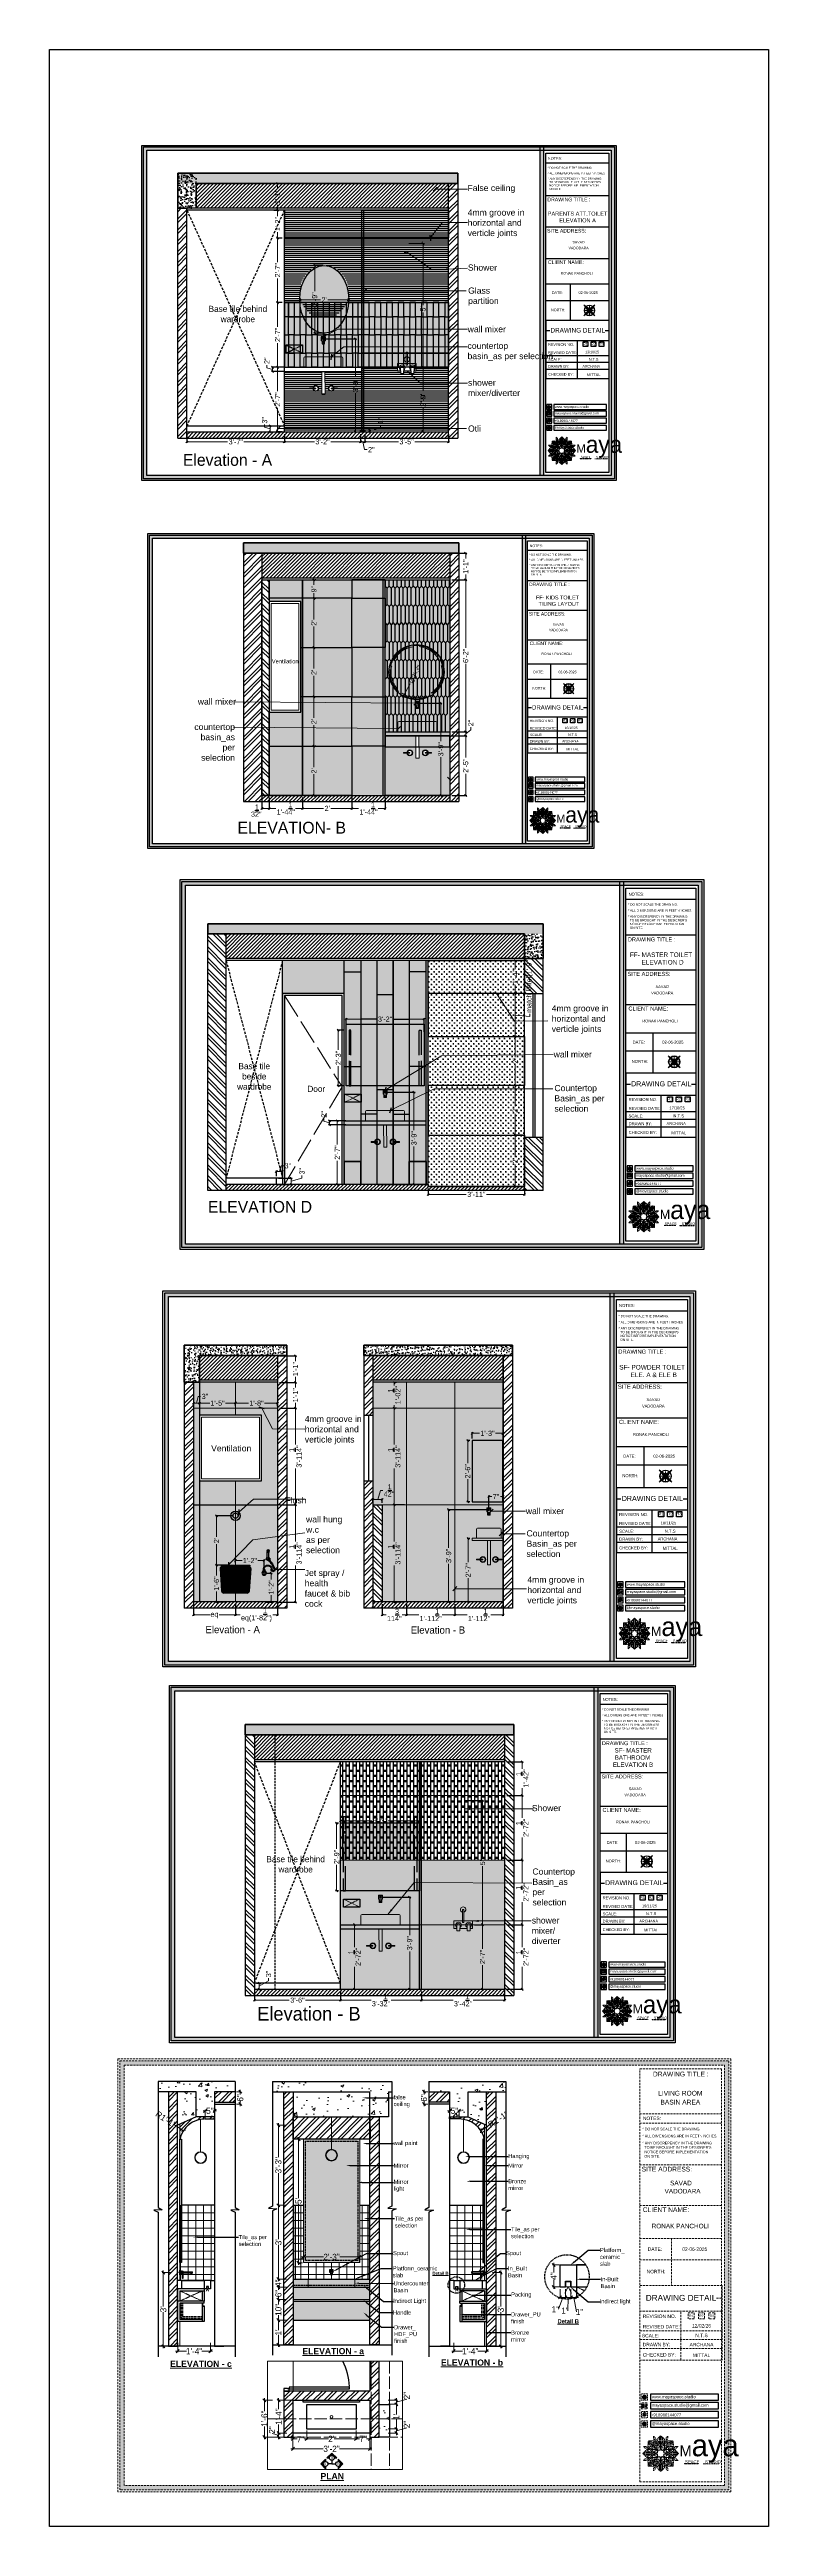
# Model space of a CAD drawing. Header units: millimetres. Extents: x 56222 to 3066687, y -650199 to -121287.
# Drawn here: x 150164 to 150514, y -183658 to -182451 of the extents above; entities that cross this region are included whole.
import ezdxf
from ezdxf import colors
from ezdxf.entities.mleader import LeaderData, LeaderLine
from ezdxf.enums import TextEntityAlignment as Align
from ezdxf.lldxf.tags import DXFTag
from ezdxf.math import Vec2, Vec3

# ---------------------------------------------------------------- set-up
doc = ezdxf.new("R2010")
doc.units = ezdxf.units.MM
doc.header["$MEASUREMENT"] = 0
doc.header["$PDMODE"] = 35
for name, pattern in [('00 . GROUND FLOOR$0$DASHED', [0.75, 0.5, -0.25]), ('ACAD_ISO02W100', [15, 12, -3]), ('DASHED', [0.75, 0.5, -0.25]), ('DASHED2', [0.375, 0.25, -0.125]), ('DASHEDX2', [1.5, 1, -0.5])]:
    doc.linetypes.add(name, pattern=pattern)
doc.layers.get('Defpoints').update_dxf_attribs({"color": 220})
for name, color, linetype in [('AR ELE-5', 134, 'Continuous'), ('AR HATCH-7', 7, 'Continuous'), ('SANIT', 232, 'Continuous'), ('str coll', 6, 'Continuous')]:
    doc.layers.add(name, color=color, linetype=linetype)
for name, color, linetype, lineweight in [('COLUMN', 1, 'Continuous', 30), ('DIM.', 250, 'Continuous', 13), ('dim05', 1, 'Continuous', 13), ('Dimension', 10, 'DASHEDX2', 20), ('ELEC.', 5, 'Continuous', 20), ('Electrical', 84, 'Continuous', 30), ('Flooring', 253, 'Continuous', 30), ('FUR', 250, 'Continuous', 0), ('FURNITURE', 32, 'Continuous', 9), ('furniture dimensions', 1, 'DASHED', 0), ('FURNITURE-1', 252, 'Continuous', 13), ('GDR_FLOATING COLUMN', 3, 'Continuous', 18), ('GROUND FLOOR', 7, 'Continuous', 9), ('GROUND FLOOR  ( PLINE )', 251, 'Continuous', 30), ('GROUND FLOOR ( STAIR )', 251, 'Continuous', 9), ('HACHA', 253, 'Continuous', 5), ('INT-MISCELLENOUS', 250, 'Continuous', 0), ('LABALLING', 1, 'Continuous', 25), ('Labelling', 1, 'Continuous', 25), ('NAME PLATE', 7, 'Continuous', 25), ('sec. mark', 5, 'Continuous', 25), ('SECOND FLOOR ( PLine )', 7, 'Continuous', 30), ('SECTION ( HATCH  )', 252, 'Continuous', 9), ('SECTION ( SLAB PLine )', 104, 'Continuous', 30), ('Text', 7, 'Continuous', 15), ('TILE', 14, 'Continuous', 9), ('title block', 7, 'Continuous', 9), ('UTILITY', 48, 'Continuous', 9), ('wall', 7, 'Continuous', 30), ('XX~SLAB ( BEAM )~ ( DIM )', 7, 'Continuous', 9), ('XX~STR BEAM', 5, 'ACAD_ISO02W100', 9)]:
    doc.layers.add(name, color=color, linetype=linetype, lineweight=lineweight)
doc.layers.add('hatch', color=253, linetype='Continuous', lineweight=0, transparency=0.4)
doc.styles.add('Aerial', font='arial.ttf')
doc.styles.add('Arial', font='arial.ttf')
doc.styles.add('century g', font='GOTHIC.TTF')
doc.styles.add('DATE', font='swissc.ttf', dxfattribs={"height": 6.75})
doc.styles.get("Standard").update_dxf_attribs({"font": 'arial.ttf', "height": 6})
tags = doc.linetypes.add('CENTER2', pattern=[28.575, 19.05, -3.175, 3.175, -3.175]).pattern_tags.tags
tags[10:11] = [DXFTag(74, 4), DXFTag(75, 0), DXFTag(340, '0'), DXFTag(46, 0.0), DXFTag(50, 0.0), DXFTag(44, 0.0), DXFTag(45, 0.0)]
tags[8:9] = [DXFTag(74, 4), DXFTag(75, 0), DXFTag(340, '0'), DXFTag(46, 0.0), DXFTag(50, 0.0), DXFTag(44, 0.0), DXFTag(45, 0.0)]
tags[6:7] = [DXFTag(74, 4), DXFTag(75, 0), DXFTag(340, '0'), DXFTag(46, 0.0), DXFTag(50, 0.0), DXFTag(44, 0.0), DXFTag(45, 0.0)]
tags[4:5] = [DXFTag(74, 4), DXFTag(75, 0), DXFTag(340, '0'), DXFTag(46, 0.0), DXFTag(50, 0.0), DXFTag(44, 0.0), DXFTag(45, 0.0)]
doc.dimstyles.new('Archana', dxfattribs={"dimtxt": 2, "dimasz": 0.75, "dimexe": 0.5, "dimexo": 0.5, "dimgap": 0, "dimtad": 0, "dimzin": 0, "dimdsep": 46, "dimlunit": 4, "dimtxsty": 'century g', "dimblk": 'OBLIQUE', "dimcen": 0, "dimdle": 1, "dimclrd": 256, "dimclre": 256, "dimclrt": 256, "dimadec": 0, "dimazin": 0, "dimtfac": 1, "dimtofl": 0, "dimtmove": 1, "dimatfit": 3, "dimfxl": 1, "dimfxlon": 1, "dimtolj": 1, "dimtzin": 0, "dimlwd": -1, "dimlwe": -1, "dimarcsym": 0})
doc.dimstyles.new('ISO-25', dxfattribs={"dimtxt": 2.5, "dimasz": 1, "dimexe": 0.5, "dimexo": 1, "dimtad": 0, "dimdec": 1, "dimlunit": 4, "dimtxsty": 'Standard', "dimblk": 'OBLIQUE', "dimcen": 2.5, "dimclrd": 1, "dimclre": 1, "dimclrt": 5, "dimadec": 0, "dimazin": 0, "dimtfac": 1, "dimtdec": 1, "dimtmove": 0, "dimatfit": 3, "dimfxl": 1, "dimlwd": -1, "dimarcsym": 0})
doc.dimstyles.new('NEW ', dxfattribs={"dimtxt": 3, "dimasz": 2, "dimexe": 1, "dimexo": 1, "dimgap": 0.089996, "dimtad": 0, "dimtoh": 1, "dimzin": 3, "dimdsep": 46, "dimlunit": 4, "dimtxsty": 'Aerial', "dimblk": 'OBLIQUE', "dimcen": 0.089996, "dimdle": 1, "dimclrd": 252, "dimclre": 252, "dimclrt": 7, "dimadec": 0, "dimazin": 1, "dimtfac": 1, "dimtdec": 0, "dimtofl": 0, "dimtmove": 1, "dimatfit": 3, "dimldrblk": 'OBLIQUE', "dimfxl": 1, "dimtolj": 1, "dimtzin": 0, "dimlwd": 5, "dimlwe": 5, "dimarcsym": 0})
pattern_1 = [(45, (636.5577, -394.7849), (-0.8838834765, 0.8838834765), [])]
pattern_2 = [(45, (4475.9137, -4627.3908), (-0.8838834765, 0.8838834765), [])]
pattern_3 = [(45, (303.3275, 872.3311), (-0.8838834765, 0.8838834765), [])]
pattern_4 = [(135, (1033.0866, 1866.2617), (-2.65165043, -2.65165043), []), (135, (1033.0866, 1868.0294), (-2.65165043, -2.65165043), [])]
pattern_5 = [(45, (1033.0866, 1866.2617), (-0.8838834765, 0.8838834765), [])]
pattern_6 = [(0, (150358.9505, -183501.0565), (0, 3.75), []), (90, (150358.9505, -183501.0565), (-3.75, 2e-16), [])]
pattern_7 = [(45, (1948.3334, -4295.1377), (-2.65165043, 2.65165043), []), (45, (1950.101, -4295.1377), (-2.65165043, 2.65165043), [])]
pattern_8 = [(45, (2548.2448, -2552.8924), (-2.65165043, 2.65165043), []), (45, (2550.0125, -2552.8924), (-2.65165043, 2.65165043), [])]
pattern_9 = [(45, (2556.1407, -2553.644), (-2.65165043, 2.65165043), []), (45, (2557.9084, -2553.644), (-2.65165043, 2.65165043), [])]
pattern_10 = [(45, (2001.424, -4301.6642), (-2.65165043, 2.65165043), []), (45, (2003.192, -4301.6642), (-2.65165043, 2.65165043), [])]
pattern_11 = [(50, (2556.14, -2574.383), (14.34520365, -1.2550427), [1.5, -16.5]), (355, (2556.14, -2574.383), (-2.7750267, 15.0438427), [1.2, -13.2]), (100.4514445, (2557.336, -2574.487), (11.5701769, 13.7887998), [1.2748038, -14.0228422]), (46.1842, (2556.14, -2570.383), (21.3448266, -3.3103856), [2.25, -24.75]), (96.635635, (2557.92, -2570.659), (18.693239, 19.482372), [1.9122068, -21.0342752]), (351.184164, (2556.14, -2570.383), (18.693239, 19.482372), [1.8, -19.8]), (21, (2558.14, -2571.383), (11.93814104, -8.0523778), [1.5, -16.5]), (326, (2558.14, -2571.383), (4.8663066, 14.5030009), [1.2, -13.2]), (71.451445, (2559.135, -2572.054), (16.8044475, 6.45062306), [1.2748038, -14.0228422]), (37.5, (2556.1405, -2574.383), (0.24319711, 6.65787708), [0, -13.04, 0, -13.4, 0, -13.25]), (7.5, (2556.1405, -2574.383), (5.26139075, 7.88823424), [0, -7.64, 0, -12.74, 0, -5.05]), (327.5, (2551.6805, -2574.383), (10.67644872, -0.45109743), [0, -5, 0, -15.6, 0, -20.7]), (317.5, (2549.68, -2574.383), (11.6637234, 2.00209965), [0, -6.5, 0, -10.36, 0, -14.7])]
pattern_12 = [(50, (2001.424, -4319.043), (14.34520365, -1.2550427), [1.5, -16.5]), (355, (2001.424, -4319.043), (-2.7750267, 15.0438427), [1.2, -13.2]), (100.4514445, (2002.62, -4319.147), (11.5701769, 13.7887998), [1.2748038, -14.0228422]), (46.1842, (2001.424, -4315.043), (21.3448266, -3.3103856), [2.25, -24.75]), (96.635635, (2003.203, -4315.318), (18.693239, 19.482372), [1.9122068, -21.0342752]), (351.184164, (2001.424, -4315.043), (18.693239, 19.482372), [1.8, -19.8]), (21, (2003.424, -4316.043), (11.93814104, -8.0523778), [1.5, -16.5]), (326, (2003.424, -4316.043), (4.8663066, 14.5030009), [1.2, -13.2]), (71.451445, (2004.419, -4316.714), (16.8044475, 6.45062306), [1.2748038, -14.0228422]), (37.5, (2001.424, -4319.0426), (0.24319711, 6.65787708), [0, -13.04, 0, -13.4, 0, -13.25]), (7.5, (2001.424, -4319.0426), (5.26139075, 7.88823424), [0, -7.64, 0, -12.74, 0, -5.05]), (327.5, (1996.964, -4319.0426), (10.67644872, -0.45109743), [0, -5, 0, -15.6, 0, -20.7]), (317.5, (1994.964, -4319.043), (11.6637234, 2.00209965), [0, -6.5, 0, -10.36, 0, -14.7])]
pattern_13 = [(50, (1797.054, -4328.727), (14.34520365, -1.2550427), [1.5, -16.5]), (355, (1797.054, -4328.727), (-2.7750267, 15.0438427), [1.2, -13.2]), (100.4514445, (1798.249, -4328.831), (11.5701769, 13.7887998), [1.2748038, -14.0228422]), (46.1842, (1797.054, -4324.727), (21.3448266, -3.3103856), [2.25, -24.75]), (96.635635, (1798.832, -4325.003), (18.693239, 19.482372), [1.9122068, -21.0342752]), (351.184164, (1797.054, -4324.727), (18.693239, 19.482372), [1.8, -19.8]), (21, (1799.054, -4325.727), (11.93814104, -8.0523778), [1.5, -16.5]), (326, (1799.054, -4325.727), (4.8663066, 14.5030009), [1.2, -13.2]), (71.451445, (1800.048, -4326.398), (16.8044475, 6.45062306), [1.2748038, -14.0228422]), (37.5, (1797.0536, -4328.727), (0.24319711, 6.65787708), [0, -13.04, 0, -13.4, 0, -13.25]), (7.5, (1797.0536, -4328.727), (5.26139075, 7.88823424), [0, -7.64, 0, -12.74, 0, -5.05]), (327.5, (1792.5936, -4328.727), (10.67644872, -0.45109743), [0, -5, 0, -15.6, 0, -20.7]), (317.5, (1790.594, -4328.727), (11.6637234, 2.00209965), [0, -6.5, 0, -10.36, 0, -14.7])]

# ---------------------------------------------------------------- blocks, each defined once
blk = doc.blocks.new('FSFSF')
at = {"color": 42, "lineweight": 5, "true_color": 0xe0ac11}
for p, q in [((28591.6, 127.4), (28587.2, 122.7)), ((28591.6, 117.9), (28587.2, 122.7)), ((28587.7, 131.2), (28591.1, 131.2)), ((28589.8, 129.1), (28587.7, 131.2)), ((28589, 123.3), (28588.4, 122.7)), ((28589, 122), (28588.4, 122.7)), ((28589, 123.3), (28589, 124.7)), ((28589, 124.7), (28595.4, 124.7)), ((28589, 123.3), (28604.7, 123.3)), ((28589, 122), (28604.7, 122)), ((28589, 122), (28589, 120.7)), ((28589, 120.7), (28595.4, 120.7)), ((28589.8, 129.1), (28599.3, 129.1)), ((28597.5, 124.8), (28591.1, 131.2)), ((28597.5, 120.5), (28591.1, 114.1)), ((28604.7, 127.4), (28591.6, 127.4)), ((28591.6, 127.4), (28598.2, 122.7)), ((28591.6, 117.9), (28598.2, 122.7)), ((28593.2, 131.5), (28593.5, 137.7)), ((28593.2, 131.5), (28601.7, 122.7)), ((28601.2, 130.2), (28593.2, 131.5)), ((28593.2, 113.9), (28601.7, 122.7)), ((28593.4, 135), (28594.6, 136.1)), ((28593.4, 135), (28597.6, 130.8)), ((28599.8, 138.1), (28593.5, 137.7)), ((28595.1, 136.7), (28594.5, 136.7)), ((28594.6, 136.1), (28594.6, 136.7)), ((28605.2, 125), (28594.6, 136.1)), ((28605.2, 120.4), (28594.6, 109.2)), ((28596.2, 137.9), (28595.1, 136.7)), ((28606.3, 126.1), (28595.1, 136.7)), ((28596.2, 137.9), (28600.5, 133.6)), ((28597.5, 124.8), (28599.3, 126.5)), ((28597.5, 120.5), (28599.3, 118.8)), ((28602.1, 125.4), (28598.2, 122.7)), ((28602.1, 119.9), (28598.2, 122.7)), ((28599.3, 126.5), (28599.3, 129.1)), ((28599.8, 138.1), (28608.6, 129.6)), ((28601, 130), (28599.8, 138.1)), ((28600, 143.5), (28600, 140.2)), ((28602.1, 141.4), (28600, 143.5)), ((28606.5, 133.8), (28600, 140.2)), ((28605.9, 129.2), (28601, 130)), ((28602.1, 125.4), (28601.2, 130.2)), ((28602.1, 119.9), (28601.2, 115.1)), ((28602.3, 123.3), (28601.7, 122.7)), ((28602.3, 122), (28601.7, 122.7)), ((28602.1, 141.4), (28602.1, 132)), ((28604.7, 132), (28602.1, 132)), ((28602.3, 123.3), (28603, 122.7)), ((28602.3, 122), (28603, 122.7)), ((28605.2, 125), (28603, 122.7)), ((28605.2, 120.4), (28603, 122.7)), ((28603.7, 126.5), (28603.7, 127.4)), ((28604.7, 126.5), (28603.7, 126.5)), ((28603.9, 139.7), (28608.6, 144.1)), ((28603.9, 126.6), (28603.9, 139.7)), ((28603.9, 139.7), (28608.6, 133)), ((28604.7, 127.6), (28603.9, 127.6)), ((28607.9, 126.6), (28603.9, 126.6)), ((28606.5, 133.8), (28604.7, 132)), ((28604.7, 126.6), (28604.7, 127.6)), ((28604.7, 123.3), (28604.7, 127.4)), ((28604.7, 122), (28604.7, 117.9)), ((28605.9, 129.2), (28608.6, 133)), ((28606.3, 126.1), (28608.6, 128.3)), ((28607.9, 142.2), (28606.6, 142.2)), ((28606.6, 142.2), (28606.6, 135.8)), ((28607.9, 142.2), (28608.6, 142.8)), ((28607.9, 142.2), (28607.9, 126.6)), ((28607.9, 128.9), (28608.6, 129.6)), ((28607.9, 128.9), (28608.6, 128.3)), ((28613.3, 139.7), (28608.6, 144.1)), ((28609.3, 142.2), (28608.6, 142.8)), ((28613.3, 139.7), (28608.6, 133)), ((28617.4, 138.1), (28608.6, 129.6)), ((28611.3, 129.2), (28608.6, 133)), ((28609.3, 128.9), (28608.6, 129.6)), ((28609.3, 128.9), (28608.6, 128.3)), ((28610.9, 126.1), (28608.6, 128.3)), ((28609.3, 142.2), (28609.3, 126.6)), ((28609.3, 142.2), (28610.6, 142.2)), ((28609.3, 126.6), (28613.3, 126.6)), ((28610.6, 142.2), (28610.6, 135.8)), ((28610.7, 133.8), (28617.1, 140.2)), ((28610.7, 133.8), (28612.4, 132)), ((28610.9, 126.1), (28622, 136.7)), ((28611.3, 129.2), (28616.1, 130)), ((28612, 125), (28622.6, 136.1)), ((28612, 125), (28614.2, 122.7)), ((28612, 120.4), (28614.2, 122.7)), ((28612, 120.4), (28622.6, 109.2)), ((28612.4, 132), (28615, 132)), ((28612.5, 126.6), (28612.5, 127.6)), ((28612.5, 127.6), (28613.3, 127.6)), ((28612.5, 123.3), (28612.5, 127.4)), ((28612.5, 127.4), (28625.6, 127.4)), ((28612.5, 126.5), (28613.5, 126.5)), ((28628.2, 123.3), (28612.5, 123.3)), ((28612.5, 122), (28612.5, 117.9)), ((28628.2, 122), (28612.5, 122)), ((28613.3, 126.6), (28613.3, 139.7)), ((28613.5, 126.5), (28613.5, 127.4)), ((28614.9, 123.3), (28614.2, 122.7)), ((28614.9, 122), (28614.2, 122.7)), ((28614.9, 123.3), (28615.5, 122.7)), ((28614.9, 122), (28615.5, 122.7)), ((28615, 141.4), (28617.1, 143.5)), ((28615, 141.4), (28615, 132)), ((28615.1, 125.4), (28615.9, 130.2)), ((28615.1, 125.4), (28619, 122.7)), ((28615.1, 119.9), (28619, 122.7)), ((28615.1, 119.9), (28615.9, 115.1)), ((28624, 131.5), (28615.5, 122.7)), ((28624, 113.9), (28615.5, 122.7)), ((28615.9, 130.2), (28624, 131.5)), ((28616.1, 130), (28617.4, 138.1)), ((28620.9, 137.9), (28616.7, 133.6)), ((28617.1, 143.5), (28617.1, 140.2)), ((28617.4, 138.1), (28623.6, 137.7)), ((28627.3, 129.1), (28617.9, 129.1)), ((28617.9, 126.5), (28617.9, 129.1)), ((28619.7, 124.8), (28617.9, 126.5)), ((28619.7, 120.5), (28617.9, 118.8)), ((28625.6, 127.4), (28619, 122.7)), ((28625.6, 117.9), (28619, 122.7)), ((28623.8, 135), (28619.6, 130.8)), ((28619.7, 124.8), (28626.1, 131.2)), ((28619.7, 120.5), (28626.1, 114.1)), ((28620.9, 137.9), (28622, 136.7)), ((28628.2, 124.7), (28621.8, 124.7)), ((28628.2, 120.7), (28621.8, 120.7)), ((28622, 136.7), (28622.6, 136.7)), ((28622.6, 136.1), (28622.6, 136.7)), ((28623.8, 135), (28622.6, 136.1)), ((28624, 131.5), (28623.6, 137.7)), ((28625.6, 127.4), (28630, 122.7)), ((28625.6, 117.9), (28630, 122.7)), ((28629.5, 131.2), (28626.1, 131.2)), ((28627.3, 129.1), (28629.5, 131.2)), ((28628.2, 123.3), (28628.2, 124.7)), ((28628.2, 123.3), (28628.8, 122.7)), ((28628.2, 122), (28628.8, 122.7)), ((28628.2, 122), (28628.2, 120.7)), ((28589.8, 116.2), (28587.7, 114.1)), ((28587.7, 114.1), (28591.1, 114.1)), ((28589.8, 116.2), (28599.3, 116.2)), ((28604.7, 117.9), (28591.6, 117.9)), ((28601.2, 115.1), (28593.2, 113.9)), ((28593.2, 113.9), (28593.5, 107.6)), ((28593.4, 110.3), (28597.6, 114.5)), ((28593.4, 110.3), (28594.6, 109.2)), ((28599.8, 107.2), (28593.5, 107.5)), ((28595.1, 108.5), (28594.5, 108.5)), ((28594.6, 109.2), (28594.6, 108.6)), ((28606.3, 119.1), (28595.1, 108.5)), ((28596.2, 107.4), (28595.1, 108.5)), ((28596.2, 107.4), (28600.5, 111.6)), ((28599.3, 118.8), (28599.3, 116.2)), ((28599.8, 107.2), (28608.6, 115.7)), ((28601, 115.2), (28599.8, 107.2)), ((28606.5, 111.5), (28600, 105.1)), ((28600, 101.7), (28600, 105.1)), ((28602.1, 103.8), (28600, 101.7)), ((28605.9, 116), (28601, 115.2)), ((28602.1, 103.8), (28602.1, 113.3)), ((28604.7, 113.3), (28602.1, 113.3)), ((28604.7, 118.8), (28603.7, 118.8)), ((28603.7, 118.8), (28603.7, 117.9)), ((28607.9, 118.6), (28603.9, 118.6)), ((28603.9, 118.6), (28603.9, 105.5)), ((28604.7, 117.7), (28603.9, 117.7)), ((28603.9, 105.5), (28608.6, 112.2)), ((28603.9, 105.5), (28608.6, 101.1)), ((28604.7, 118.6), (28604.7, 117.7)), ((28606.5, 111.5), (28604.7, 113.3)), ((28605.9, 116), (28608.6, 112.2)), ((28606.3, 119.1), (28608.6, 117)), ((28606.6, 103), (28606.6, 109.4)), ((28607.9, 103), (28606.6, 103)), ((28607.9, 103), (28607.9, 118.6)), ((28607.9, 116.3), (28608.6, 117)), ((28607.9, 116.3), (28608.6, 115.7)), ((28607.9, 103), (28608.6, 102.4)), ((28610.9, 119.1), (28608.6, 117)), ((28609.3, 116.3), (28608.6, 117)), ((28609.3, 116.3), (28608.6, 115.7)), ((28611.3, 116), (28608.6, 112.2)), ((28617.4, 107.2), (28608.6, 115.7)), ((28613.3, 105.5), (28608.6, 112.2)), ((28613.3, 105.5), (28608.6, 101.1)), ((28609.3, 103), (28608.6, 102.4)), ((28609.3, 118.6), (28613.3, 118.6)), ((28609.3, 103), (28609.3, 118.6)), ((28609.3, 103), (28610.6, 103)), ((28610.6, 103), (28610.6, 109.4)), ((28610.7, 111.5), (28612.4, 113.3)), ((28610.7, 111.5), (28617.1, 105.1)), ((28610.9, 119.1), (28622, 108.5)), ((28611.3, 116), (28616.1, 115.2)), ((28612.4, 113.3), (28615, 113.3)), ((28612.5, 118.8), (28613.5, 118.8)), ((28612.5, 118.6), (28612.5, 117.7)), ((28612.5, 117.9), (28625.6, 117.9)), ((28612.5, 117.7), (28613.3, 117.7)), ((28613.3, 118.6), (28613.3, 105.5)), ((28613.5, 118.8), (28613.5, 117.9)), ((28615, 103.8), (28615, 113.3)), ((28615, 103.8), (28617.1, 101.7)), ((28615.9, 115.1), (28624, 113.9)), ((28616.1, 115.2), (28617.4, 107.2)), ((28620.9, 107.4), (28616.7, 111.6)), ((28617.1, 101.7), (28617.1, 105.1)), ((28617.4, 107.2), (28623.6, 107.5)), ((28617.9, 118.8), (28617.9, 116.2)), ((28627.3, 116.2), (28617.9, 116.2)), ((28623.8, 110.3), (28619.6, 114.5)), ((28620.9, 107.4), (28622, 108.5)), ((28622, 108.5), (28622.6, 108.5)), ((28623.8, 110.3), (28622.6, 109.2)), ((28622.6, 109.2), (28622.6, 108.6)), ((28624, 113.9), (28623.6, 107.6)), ((28629.5, 114.1), (28626.1, 114.1)), ((28627.3, 116.2), (28629.5, 114.1))]:
    blk.add_line(p, q, dxfattribs=at)
blk = doc.blocks.new('hgwg')
at = {"layer": 'Dimension', "true_color": 0xd39e00}
h = blk.add_hatch(color=42, dxfattribs=at)
h.dxf.hatch_style = 1
h.paths.add_polyline_path([(27505.7, 45.1), (27494.3, 45.1), (27494.3, 44.9), (27505.7, 44.9)])
h = blk.add_hatch(color=42, dxfattribs=at)
h.dxf.hatch_style = 1
h.paths.add_polyline_path([(27523.3, 44.9), (27509.7, 44.9), (27509.7, 44.8), (27523.3, 44.8)])
at = {"layer": 'Dimension', "color": 42, "true_color": 0xd39e00}
for p, q in [((27494.3, 45.1), (27505.7, 45.1)), ((27494.3, 44.9), (27494.3, 45.1)), ((27494.3, 44.9), (27505.7, 44.9)), ((27505.7, 45.1), (27505.7, 44.9)), ((27509.7, 44.9), (27523.3, 44.9)), ((27509.7, 44.9), (27509.7, 44.8)), ((27509.7, 44.8), (27523.3, 44.8)), ((27523.3, 44.8), (27523.3, 44.9))]:
    blk.add_line(p, q, dxfattribs=at)
at = {"layer": 'Dimension', "color": 42, "true_color": 0xd39e00, "attachment_point": 1}
for s, width, insert, char_height in [('{\\fCinzel|b0|i0|c0|p2;\\H1.5x;M\\fAmsterdam One|b0|i0|c0|p2;\\H2x;aya}', 85.328, (27490.2, 69.2), 6), ('{\\fCinzel|b0|i0|c0|p2;SPACE     STUDIO}', 66.129, (27494.8, 47.9), 2.5)]:
    blk.add_mtext_dynamic_manual_height_columns(s, width=width, gutter_width=30, heights=[0], dxfattribs=dict(at, insert=insert, char_height=char_height))
blk = doc.blocks.new('QEGW4TG')
at = {"layer": 'Dimension', "true_color": 0x000000}
h = blk.add_hatch(color=18, dxfattribs=at)
h.dxf.hatch_style = 1
h.paths.add_polyline_path([(2.7, 1.9, 0.170513), (2.9, 2, 0.190337), (3.1, 2.2, 0.316231), (3.1, 2.3), (2.8, 2.4, 0.273721), (2.7, 2.3, 0.040749), (2.6, 2.3, -0.441282), (2.5, 2.2, -0.11828), (2.1, 2.6, -0.441282), (2.1, 2.7, 0.040749), (2.1, 2.8, 0.290083), (2.1, 2.9), (2, 3.2, 0.316231), (1.9, 3.2, 0.190337), (1.7, 3, 0.170513), (1.7, 2.7, 0.252784)], flags=0)
h.paths.add_polyline_path([(1.2, 2), (1, 1.3, 0.550912), (1.1, 1.2), (1.8, 1.4, 6.344125)])
h.paths.add_polyline_path([(1.8, 1.7), (1.4, 1.6), (1.5, 2, -9.071339)], flags=16)
h.paths.add_polyline_path([(3.1, 2.2, -0.17811), (2.9, 2, -0.170513), (2.7, 1.9, -0.252784), (1.7, 2.7, -0.170513), (1.7, 3, -0.17811), (1.9, 3.2, -0.370089), (2, 3.2), (2.1, 2.9, -0.307185), (2.1, 2.8, -0.041087), (2.1, 2.7, 0.321676), (2.1, 2.7, 0.126524), (2.6, 2.2, 0.312216), (2.6, 2.3, -0.041087), (2.7, 2.3, -0.290673), (2.8, 2.4), (3.1, 2.3, -0.370089)], flags=0)
h = blk.add_hatch(color=18, dxfattribs=at)
h.dxf.hatch_style = 1
h.paths.add_polyline_path([(2.8, 2.4, 0.273721), (2.7, 2.3, 0.040749), (2.6, 2.3, -0.441282), (2.5, 2.2, -0.11828), (2.1, 2.6, -0.441282), (2.1, 2.7, 0.040749), (2.1, 2.8, 0.290083), (2.1, 2.9), (2, 3.2, 0.316231), (1.9, 3.2, 0.190337), (1.7, 3, 0.170513), (1.7, 2.7, 0.252784), (2.7, 1.9, 0.170513), (2.9, 2, 0.190337), (3.1, 2.2, 0.316231), (3.1, 2.3)])
for p, q in [((1.2, 2), (1, 1.3)), ((1.1, 1.2), (1.8, 1.4)), ((1.5, 2), (1.4, 1.6)), ((1.4, 1.6), (1.8, 1.7)), ((2, 3.2), (2.1, 2.9)), ((3.1, 2.3), (2.8, 2.4))]:
    blk.add_line(p, q)
blk.add_lwpolyline([(0, 0), (4.7, 0), (4.7, 4.7), (0, 4.7)], close=True)
for centre, radius, start, end in [((1.1, 1.3), 0.0598, 164.8483, 282.1458), ((2.4, 2.6), 1.34, 241.4727, 205.6422), ((2.4, 2.6), 1.04, 235.9962, 210.8333), ((2.1, 2.9), 0.364, 118.9685, 159.3648), ((2.1, 2.9), 0.39, 159.7007, 198.4072), ((3, 3.2), 1.33, 201.4218, 258.1669), ((1.9, 3.1), 0.0896, 41.8985, 123.1344), ((2.1, 2.7), 0.066, 135.9932, 224.8892), ((2, 2.9), 0.104, 320.3924, 28.6971), ((1.7, 3.2), 0.586, 312.4617, 321.8728), ((3.1, 3.4), 1.31, 216.5455, 243.5279), ((2.6, 2.3), 0.066, 234.2482, 323.1441), ((3.1, 1.9), 0.586, 137.2645, 146.6756), ((2.8, 2.3), 0.104, 70.4402, 138.745), ((2.8, 2.3), 0.39, 260.7301, 299.4366), ((2.8, 2.3), 0.364, 299.7725, 340.1688), ((3, 2.2), 0.0896, 336.0029, 57.2388)]:
    blk.add_arc(centre, radius, start, end)
blk = doc.blocks.new('ASGERG')
at = {"layer": 'Dimension', "true_color": 0x000000}
h = blk.add_hatch(color=18, dxfattribs=at)
h.dxf.hatch_style = 1
h.paths.add_polyline_path([(1, 1.7, 0.353872), (1.7, 1), (3, 1, 0.353872), (3.7, 1.7), (3.7, 3, 0.353872), (3, 3.7), (1.7, 3.7, 0.353872), (1, 3)])
h.paths.add_polyline_path([(1.3, 3, -0.353872), (1.7, 3.4), (2.9, 3.4, -0.353872), (3.4, 3), (3.4, 1.7, -0.353872), (2.9, 1.3), (1.7, 1.3, -0.353872), (1.3, 1.7)], flags=16)
h.paths.add_polyline_path([(3, 2.3, -1), (1.6, 2.3, -1)], flags=0)
h.paths.add_polyline_path([(2.7, 2.3, -1), (1.9, 2.3, -1)], flags=0)
h.paths.add_polyline_path([(2.9, 3, -1), (3.2, 3, -1)], flags=0)
h.paths.add_polyline_path([(1.6, 2.3, 1), (3, 2.3, 1)], flags=0)
h = blk.add_hatch(color=18, dxfattribs=at)
h.dxf.hatch_style = 1
h.paths.add_polyline_path([(1.6, 2.3, 1), (3, 2.3, 1)])
h.paths.add_polyline_path([(2.7, 2.3, -1), (1.9, 2.3, -1)], flags=16)
h = blk.add_hatch(color=18, dxfattribs=at)
h.dxf.hatch_style = 1
h.paths.add_polyline_path([(3.2, 3, 1), (2.9, 3, 1)])
for p, q in [((1, 3), (1, 1.7)), ((1.3, 3), (1.3, 1.7)), ((1.7, 3.7), (3, 3.7)), ((2.9, 3.4), (1.7, 3.4)), ((2.9, 1.3), (1.7, 1.3)), ((1.7, 1), (3, 1)), ((3.4, 3), (3.4, 1.7)), ((3.7, 3), (3.7, 1.7))]:
    blk.add_line(p, q)
blk.add_lwpolyline([(0, 0), (4.7, 0), (4.7, 4.7), (0, 4.7)], close=True)
for centre, radius in [((2.3, 2.3), 0.694), ((2.3, 2.3), 0.414), ((3, 3), 0.168)]:
    blk.add_circle(centre, radius)
for centre, radius, start, end in [((1.8, 2.9), 0.778, 94.8631, 172.8127), ((1.8, 1.8), 0.778, 187.1873, 265.1369), ((1.8, 2.9), 0.491, 94.8631, 172.8127), ((1.8, 1.8), 0.491, 187.1873, 265.1369), ((2.9, 2.9), 0.491, 7.1873, 85.1369), ((2.9, 1.8), 0.491, 274.8631, 352.8127), ((2.9, 2.9), 0.778, 7.1873, 85.1369), ((2.9, 1.8), 0.778, 274.8631, 352.8127)]:
    blk.add_arc(centre, radius, start, end)
blk = doc.blocks.new('ETYETE')
at = {"layer": 'Dimension', "true_color": 0x000000}
h = blk.add_hatch(color=18, dxfattribs=at)
h.dxf.hatch_style = 1
h.paths.add_polyline_path([(3.8, 1.1, 0.414214), (4.1, 1.5), (4.1, 3.3, 0.414214), (3.8, 3.7), (0.9, 3.7, 0.414214), (0.6, 3.3), (0.6, 1.5, 0.414214), (0.9, 1.1)])
h.paths.add_polyline_path([(2.6, 2.2), (3.9, 1.3, -0.198912), (3.8, 1.3), (0.9, 1.3, -0.198912), (0.8, 1.3), (2.1, 2.2), (2.3, 2)], flags=16)
h.paths.add_polyline_path([(2.3, 2.2), (0.9, 3.5, -0.028783), (0.9, 3.5), (3.8, 3.5, -0.028783), (3.8, 3.5)], flags=16)
h.paths.add_polyline_path([(2.7, 2.3), (3.9, 3.5, -0.202482), (4, 3.3), (4, 1.5, -0.043076), (4, 1.5)], flags=16)
h.paths.add_polyline_path([(2, 2.3), (0.7, 1.5, -0.043076), (0.7, 1.5), (0.7, 3.3, -0.202482), (0.8, 3.5)], flags=16)
blk.add_lwpolyline([(0, 0), (4.7, 0), (4.7, 4.7), (0, 4.7)], close=True)
at = {"layer": 'Dimension', "color": 18, "true_color": 0x000000}
for p, q in [((0.6, 3.3), (0.6, 1.5)), ((0.7, 3.3), (0.7, 1.5)), ((0.7, 1.5), (2, 2.3)), ((0.8, 3.5), (2, 2.3)), ((0.8, 1.3), (2.1, 2.2)), ((0.9, 3.7), (3.8, 3.7)), ((0.9, 3.5), (3.8, 3.5)), ((0.9, 3.5), (2.3, 2.2)), ((0.9, 1.3), (3.8, 1.3)), ((0.9, 1.1), (3.8, 1.1)), ((2.1, 2.2), (2.3, 2)), ((2.3, 2.2), (3.8, 3.5)), ((2.3, 2), (2.6, 2.2)), ((3.9, 1.3), (2.6, 2.2)), ((2.7, 2.3), (3.9, 3.5)), ((4, 1.5), (2.7, 2.3)), ((4, 3.3), (4, 1.5)), ((4.1, 3.3), (4.1, 1.5))]:
    blk.add_line(p, q, dxfattribs=at)
for centre, radius, start, end in [((0.9, 3.3), 0.358, 90, 180), ((0.9, 1.5), 0.358, 180, 270), ((0.9, 3.3), 0.224, 134.2136, 180), ((0.9, 1.5), 0.224, 180, 189.8662), ((0.9, 1.5), 0.224, 225, 270), ((0.9, 3.3), 0.224, 90, 96.5948), ((3.8, 3.3), 0.358, 0, 90), ((3.8, 3.3), 0.224, 83.4052, 90), ((3.8, 1.5), 0.358, 270, 0), ((3.8, 1.5), 0.224, 270, 315), ((3.8, 3.3), 0.224, 0, 45.7864), ((3.8, 1.5), 0.224, 350.1338, 0)]:
    blk.add_arc(centre, radius, start, end, dxfattribs=at)
blk = doc.blocks.new('DTGWEGEARG')
at = {"layer": 'Dimension', "true_color": 0x000000}
h = blk.add_hatch(color=18, dxfattribs=at)
h.dxf.hatch_style = 1
h.paths.add_polyline_path([(3.8, 2.3, 1), (0.8, 2.3, 1)])
h.paths.add_polyline_path([(2.5, 1, 0.105795), (3, 1.6, -0.055205), (3.3, 1.4, -0.169822)], flags=16)
h.paths.add_polyline_path([(2.4, 1.1), (2.4, 1.7, -0.058279), (2.8, 1.6, -0.103353)], flags=16)
h.paths.add_polyline_path([(2.3, 1.1, -0.101741), (1.9, 1.6, -0.057171), (2.3, 1.7)], flags=16)
h.paths.add_polyline_path([(2.2, 1, -0.169822), (1.4, 1.4, -0.055205), (1.7, 1.6, 0.105795)], flags=16)
h.paths.add_polyline_path([(3, 1.7, 0.081336), (3.1, 2.3), (3.7, 2.3, -0.152069), (3.4, 1.5, 0.05687)], flags=16)
h.paths.add_polyline_path([(2.9, 1.8, 0.061945), (2.4, 1.8), (2.4, 2.3), (3, 2.3, -0.081344)], flags=16)
h.paths.add_polyline_path([(2.3, 1.8, 0.060923), (1.8, 1.8, -0.081344), (1.7, 2.3), (2.3, 2.3)], flags=16)
h.paths.add_polyline_path([(1.7, 1.7, 0.05687), (1.3, 1.5, -0.152069), (1, 2.3), (1.5, 2.3, 0.081336)], flags=16)
h.paths.add_polyline_path([(2.4, 2.4), (2.4, 2.8, 0.061945), (2.9, 2.9, -0.080009), (3, 2.4)], flags=16)
h.paths.add_polyline_path([(3.1, 2.4, 0.080116), (3, 3, 0.05687), (3.4, 3.2, 0.028258), (3.3, 3.3, -0.055205), (3, 3.1, 0.105795), (2.5, 3.7, -0.36029), (3.7, 2.4)], flags=16)
h.paths.add_polyline_path([(2.3, 2.4), (1.7, 2.4, -0.080009), (1.8, 2.9, 0.060923), (2.3, 2.8)], flags=16)
h.paths.add_polyline_path([(1.5, 2.4), (1, 2.4, -0.150466), (1.3, 3.2, 0.05687), (1.7, 3, 0.080116)], flags=16)
h.paths.add_polyline_path([(2.4, 3), (2.4, 3.6, -0.103353), (2.8, 3, -0.058279)], flags=16)
h.paths.add_polyline_path([(2.3, 3, -0.057171), (1.9, 3, -0.101741), (2.3, 3.5)], flags=16)
h.paths.add_polyline_path([(1.7, 3.1, -0.055205), (1.4, 3.3, -0.169822), (2.2, 3.7, 0.105795)], flags=16)
blk.add_lwpolyline([(0, 0), (4.7, 0), (4.7, 4.7), (0, 4.7)], close=True)
at = {"layer": 'Dimension', "color": 18, "true_color": 0x000000}
for p, q in [((1, 2.4), (1.5, 2.4)), ((1, 2.3), (1.5, 2.3)), ((1.7, 2.4), (2.3, 2.4)), ((1.7, 2.3), (2.3, 2.3)), ((2.3, 3.5), (2.3, 3)), ((2.3, 2.8), (2.3, 2.4)), ((2.3, 2.3), (2.3, 1.8)), ((2.3, 1.7), (2.3, 1.1)), ((2.4, 3.6), (2.4, 3)), ((2.4, 2.8), (2.4, 2.4)), ((2.4, 2.4), (3, 2.4)), ((2.4, 2.3), (3, 2.3)), ((2.4, 2.3), (2.4, 1.8)), ((2.4, 1.7), (2.4, 1.1)), ((3.1, 2.4), (3.7, 2.4)), ((3.1, 2.3), (3.7, 2.3))]:
    blk.add_line(p, q, dxfattribs=at)
blk.add_circle((2.3, 2.3), 1.49, dxfattribs=at)
for centre, radius, start, end in [((2.3, 2.3), 1.34, 142.3819, 176.6093), ((2.3, 2.3), 1.34, 183.0315, 217.6181), ((2.3, 4.7), 1.9, 236.1399, 249.1595), ((2.3, -0.1), 1.9, 110.8405, 123.8601), ((2.3, 2.3), 1.34, 97.3549, 135.9073), ((2.3, 4.7), 1.75, 236.7417, 249.3811), ((2.3, -0.1), 1.75, 110.6189, 123.2583), ((2.3, 2.3), 1.34, 224.0927, 262.6451), ((3.3, 2.3), 1.73, 159.0567, 177.3789), ((3.3, 2.3), 1.73, 182.3435, 200.9433), ((3.3, 2.3), 1.73, 129.9301, 154.0867), ((3.3, 2.3), 1.58, 158.8325, 177.1302), ((3.3, 2.3), 1.58, 182.5658, 201.1675), ((3.3, 2.3), 1.73, 205.9133, 230.0699), ((2.3, 4.7), 1.9, 253.6799, 267.6253), ((2.3, -0.1), 1.9, 92.3747, 106.3201), ((3.3, 2.3), 1.58, 130.1073, 153.3446), ((2.3, 4.7), 1.75, 254.3336, 267.422), ((2.3, -0.1), 1.75, 92.578, 105.6664), ((3.3, 2.3), 1.58, 206.6554, 229.8927), ((1.4, 2.3), 1.58, 26.6554, 50.2584), ((2.3, 4.7), 1.75, 272.3248, 285.6664), ((2.3, 4.7), 1.9, 272.1415, 286.3201), ((2.3, -0.1), 1.9, 73.6799, 87.8585), ((2.3, -0.1), 1.75, 74.3336, 87.6752), ((1.4, 2.3), 1.58, 309.7416, 333.3446), ((2.3, 2.3), 1.34, 3.3907, 82.6451), ((1.4, 2.3), 1.73, 25.9133, 50.0699), ((1.4, 2.3), 1.73, 309.9301, 334.0867), ((2.3, 2.3), 1.34, 277.3549, 315.9073), ((1.4, 2.3), 1.58, 2.8698, 21.1675), ((1.4, 2.3), 1.58, 338.8325, 357.4342), ((2.3, 4.7), 1.75, 290.6189, 303.2583), ((2.3, 4.7), 1.9, 290.8405, 303.8601), ((1.4, 2.3), 1.73, 2.6211, 20.9433), ((1.4, 2.3), 1.73, 339.0567, 357.6565), ((2.3, -0.1), 1.9, 56.1399, 69.1595), ((2.3, -0.1), 1.75, 56.7417, 69.3811), ((2.3, 2.3), 1.34, 322.3819, 356.9685)]:
    blk.add_arc(centre, radius, start, end, dxfattribs=at)
blk = doc.blocks.new('4t')
at = {"transparency": 33554607}
h = blk.add_hatch(color=1, dxfattribs=at)
h.dxf.hatch_style = 1
h.paths.add_polyline_path([(45531.3, -35822.3), (45529.2, -35821.8), (45528.1, -35837)])
h = blk.add_hatch(color=1, dxfattribs=at)
h.dxf.hatch_style = 1
h.paths.add_polyline_path([(45533.4, -35822.8), (45531.3, -35822.3), (45528.1, -35837)])
h = blk.add_hatch(color=1, dxfattribs=at)
h.dxf.hatch_style = 1
h.paths.add_polyline_path([(45531.8, -35820.2), (45529.2, -35821.8), (45531.3, -35822.3)])
h = blk.add_hatch(color=1, dxfattribs=at)
h.dxf.hatch_style = 1
h.paths.add_polyline_path([(45531.8, -35820.2), (45531.3, -35822.3), (45533.4, -35822.8)])
at = {"layer": 'title block', "color": 7, "lineweight": 9}
for p, q in [((45530.2, -35817.6), (45515, -35816.5)), ((45515, -35816.5), (45529.2, -35821.8)), ((45515, -35816.5), (45531.8, -35820.2)), ((45528.3, -35821.5), (45524.1, -35825.1)), ((45524.1, -35825.1), (45529.2, -35822.8)), ((45530.5, -35816.7), (45526.9, -35812.5)), ((45526.9, -35812.5), (45529.2, -35817.5)), ((45531.8, -35820.2), (45528.1, -35837)), ((45529.2, -35821.8), (45528.1, -35837)), ((45528.1, -35837), (45533.4, -35822.8)), ((45531.8, -35820.2), (45529.2, -35821.8)), ((45535.5, -35803.4), (45530.2, -35817.6)), ((45531.8, -35820.2), (45530.2, -35817.6)), ((45535.5, -35803.4), (45531.8, -35820.2)), ((45534.4, -35818.5), (45531.8, -35820.2)), ((45533.4, -35822.8), (45531.8, -35820.2)), ((45531.8, -35820.2), (45548.6, -35823.9)), ((45533.1, -35823.7), (45536.7, -35827.9)), ((45533.4, -35822.8), (45548.6, -35823.9)), ((45534.4, -35818.5), (45535.5, -35803.4)), ((45539.5, -35815.3), (45534.4, -35817.6)), ((45548.6, -35823.9), (45534.4, -35818.5)), ((45536.7, -35827.9), (45534.4, -35822.8)), ((45535.3, -35818.9), (45539.5, -35815.3))]:
    blk.add_line(p, q, dxfattribs=at)
for radius, start, end in [(11.8, 171.36, 253.7665), (11.8, 81.36, 163.7665), (10.8, 172.4286, 252.6979), (10.8, 82.4286, 162.6979), (11.8, 261.36, 343.7665), (10.8, 262.4286, 342.6979), (10.8, 352.4286, 72.6979), (11.8, 351.36, 73.7665)]:
    blk.add_arc((45531.8, -35820.2), radius, start, end, dxfattribs=at)
blk = doc.blocks.new('404COK-E')
for p, q in [((0.8, 0, 1), (0.7, -2.7, 1)), ((-0.8, 0, 1), (-0.7, -2.7, 1)), ((-0.6, -2.8, 1), (0.6, -2.8, 1))]:
    blk.add_line(p, q)
for centre, radius, start, end in [((0, 0, 1), 1.38, 304.096, 235.904), ((0, 0, 1), 0.824, 0, 180), ((-0.6, -2.7, 1), 0.125, 180, 270), ((0.6, -2.7, 1), 0.125, 270, 0)]:
    blk.add_arc(centre, radius, start, end)
blk = doc.blocks.new('28')
at = {"layer": 'INT-MISCELLENOUS'}
for p, q in [((2734, 15226), (2801, 15226)), ((2734, 15158), (2734, 15225)), ((2744, 15215), (2744, 15169)), ((2744, 15214), (2744, 15170)), ((2791, 15215), (2745, 15215)), ((2745, 15214), (2745, 15170)), ((2746, 15213), (2745, 15191)), ((2745, 15190), (2745, 15169)), ((2790, 15215), (2746, 15215)), ((2790, 15215), (2746, 15215)), ((2746, 15213), (2748, 15212)), ((2789, 15213), (2747, 15213)), ((2748, 15212), (2748, 15105)), ((2788, 15192), (2748, 15192)), ((2763, 15192), (2773, 15192)), ((2768, 15212), (2768, 15172)), ((2788, 15212), (2790, 15213)), ((2788, 15105), (2788, 15212)), ((2791, 15191), (2790, 15213)), ((2791, 15170), (2791, 15214)), ((2791, 15169), (2791, 15190)), ((2792, 15169), (2792, 15215)), ((2792, 15170), (2792, 15214)), ((2802, 15225), (2802, 15158)), ((2747, 15158), (2734, 15158)), ((2745, 15169), (2745, 15169)), ((2745, 15169), (2747, 15169)), ((2746, 15168), (2747, 15168)), ((2746, 15168), (2747, 15168)), ((2747, 15166), (2747, 15105)), ((2788, 15104), (2748, 15104)), ((2748, 15104), (2748, 15104)), ((2756, 15143), (2756, 15122)), ((2778, 15145), (2758, 15145)), ((2758, 15120), (2778, 15120)), ((2780, 15122), (2780, 15143)), ((2788, 15104), (2788, 15104)), ((2789, 15169), (2790, 15169)), ((2789, 15168), (2791, 15168)), ((2789, 15168), (2790, 15168)), ((2789, 15168), (2790, 15168)), ((2789, 15105), (2789, 15166)), ((2801, 15158), (2789, 15158)), ((2790, 15169), (2790, 15169))]:
    blk.add_line(p, q, dxfattribs=at)
for centre, radius, start, end in [((2734, 15225), 0.5, 90, 180), ((2745, 15215), 0.5, 90, 180), ((2746, 15214), 1.75, 90, 180), ((2746, 15214), 1.54, 90, 180), ((2745, 15190), 0.5, 176.8709, 180.0001), ((2747, 15213), 0.5, 90, 176.8709), ((2789, 15213), 0.5, 3.1291, 90), ((2790, 15214), 1.75, 0, 90), ((2790, 15214), 1.54, 0, 90), ((2791, 15215), 0.5, 0, 90), ((2790, 15190), 0.5, 0, 3.1291), ((2801, 15225), 0.5, 0, 90), ((2734, 15158), 0.5, 180, 270), ((2746, 15170), 1.75, 180, 270), ((2745, 15169), 0.5, 180, 270), ((2746, 15170), 1.54, 180, 270), ((2745, 15169), 0.5, 180.0001, 270), ((2748, 15105), 0.5, 180, 270), ((2788, 15105), 0.5, 270, 0), ((2790, 15170), 1.75, 270, 0), ((2790, 15170), 1.54, 270, 0), ((2790, 15169), 0.5, 270, 359.9999), ((2791, 15169), 0.5, 270, 0), ((2801, 15158), 0.5, 270, 0)]:
    blk.add_arc(centre, radius, start, end, dxfattribs=at)
blk.add_ellipse((2789, 15166), major_axis=(0, -3.5), ratio=0.087489, start_param=4.267199, end_param=4.712542, dxfattribs=at)
for points, knots in [([(2747, 15169), (2747, 15169), (2747, 15169), (2747, 15169), (2747, 15168), (2747, 15167), (2747, 15167), (2747, 15166)], [0.1341546, 0.1341546, 0.1341546, 0.1341546, 0.2729105, 0.4084535, 0.5742392, 0.7712264, 1, 1, 1, 1]), ([(2756, 15143), (2756, 15143), (2756, 15144), (2756, 15144), (2757, 15145), (2757, 15145), (2758, 15145)], [0, 0, 0, 0, 0.263778, 0.516477, 0.767899, 1, 1, 1, 1]), ([(2758, 15120), (2757, 15120), (2757, 15120), (2756, 15121), (2756, 15122), (2756, 15122), (2756, 15122)], [0, 0, 0, 0, 0.263778, 0.516477, 0.767899, 1, 1, 1, 1]), ([(2778, 15145), (2778, 15145), (2779, 15145), (2780, 15144), (2780, 15144), (2780, 15143), (2780, 15143)], [0, 0, 0, 0, 0.263778, 0.516477, 0.767899, 1, 1, 1, 1]), ([(2780, 15122), (2780, 15122), (2780, 15121), (2780, 15121), (2779, 15120), (2778, 15120), (2778, 15120)], [0, 0, 0, 0, 0.263778, 0.516477, 0.767899, 1, 1, 1, 1]), ([(2789, 15168), (2789, 15168), (2789, 15168), (2789, 15169), (2789, 15169), (2789, 15169), (2789, 15169), (2789, 15169)], [0, 0, 0, 0, 0.01693, 0.2332864, 0.4356781, 0.6238469, 0.7791071, 0.7791071, 0.7791071, 0.7791071])]:
    blk.add_open_spline(points, degree=3, knots=knots, dxfattribs=at)
blk = doc.blocks.new('_Oblique')
at = {"layer": 'wall', "color": 0, "lineweight": -2}
blk.add_line((-0.5, -0.5), (0.5, 0.5), dxfattribs=at)
blk = doc.blocks.new('*D1295')
at = {"layer": 'Defpoints', "color": 0, "lineweight": 25, "transparency": 16777216}
for p in [(150297.4, -182591.7), (150311.5, -182637.1), (150313.1, -182637.1)]:
    blk.add_point(p, dxfattribs=at)
at = {"layer": 'dim05', "color": 1, "linetype": 'Continuous', "lineweight": -2, "transparency": 16777216}
for p, q in [((150298.4, -182591.7), (150313.6, -182591.7)), ((150312.5, -182637.1), (150313.6, -182637.1))]:
    blk.add_line(p, q, dxfattribs=at)
at = {"layer": 'dim05', "color": 1, "linetype": 'Continuous', "transparency": 16777216}
for p, q in [((150313.1, -182591.7), (150313.1, -182610.4)), ((150313.1, -182637.1), (150313.1, -182618.3))]:
    blk.add_line(p, q, dxfattribs=at)
at = {"layer": 'dim05', "color": 1, "transparency": 16777216}
for p, rotation in [((150313.1, -182591.7), 90), ((150313.1, -182637.1), 270)]:
    blk.add_blockref('_Oblique', p, dxfattribs=dict(at, rotation=rotation))
at = {"layer": 'dim05', "color": 5, "lineweight": 25, "transparency": 16777216, "insert": (150313.1, -182614.4), "char_height": 2.5, "attachment_point": 5, "rotation": 90, "style": 'Arial'}
blk.add_mtext('3\'-9"', dxfattribs=at)
blk = doc.blocks.new('*D1296')
at = {"layer": 'Defpoints', "color": 0, "lineweight": 25, "transparency": 16777216}
for p in [(150342.7, -182605.6), (150342.7, -182637.1), (150346, -182637.1)]:
    blk.add_point(p, dxfattribs=at)
at = {"layer": 'dim05', "color": 1, "linetype": 'Continuous', "lineweight": -2, "transparency": 16777216}
for p, q in [((150343.7, -182605.6), (150346.5, -182605.6)), ((150343.7, -182637.1), (150346.5, -182637.1))]:
    blk.add_line(p, q, dxfattribs=at)
at = {"layer": 'dim05', "color": 1, "linetype": 'Continuous', "transparency": 16777216}
for p, q in [((150346, -182605.6), (150346, -182617.3)), ((150346, -182637.1), (150346, -182625.3))]:
    blk.add_line(p, q, dxfattribs=at)
at = {"layer": 'dim05', "color": 1, "transparency": 16777216}
for p, rotation in [((150346, -182605.6), 90), ((150346, -182637.1), 270)]:
    blk.add_blockref('_Oblique', p, dxfattribs=dict(at, rotation=rotation))
at = {"layer": 'dim05', "color": 5, "lineweight": 25, "transparency": 16777216, "insert": (150346, -182621.3), "char_height": 2.5, "attachment_point": 5, "rotation": 90, "style": 'Arial'}
blk.add_mtext('2\'-9"', dxfattribs=at)
blk = doc.blocks.new('*D1297')
at = {"layer": 'Defpoints', "color": 0, "lineweight": 25, "transparency": 16777216}
for p in [(150338.1, -182545.1, 0.3), (150346, -182545.1), (150342.7, -182605.6)]:
    blk.add_point(p, dxfattribs=at)
at = {"layer": 'dim05', "color": 1, "linetype": 'Continuous', "lineweight": -2, "transparency": 16777216}
for p, q in [((150339.1, -182545.1), (150346.5, -182545.1)), ((150343.7, -182605.6), (150346.5, -182605.6))]:
    blk.add_line(p, q, dxfattribs=at)
at = {"layer": 'dim05', "color": 1, "linetype": 'Continuous', "transparency": 16777216}
for p, q in [((150346, -182545.1), (150346, -182575.3)), ((150346, -182605.6), (150346, -182578.9))]:
    blk.add_line(p, q, dxfattribs=at)
at = {"layer": 'dim05', "color": 1, "transparency": 16777216}
for p, rotation in [((150346, -182545.1), 90), ((150346, -182605.6), 270)]:
    blk.add_blockref('_Oblique', p, dxfattribs=dict(at, rotation=rotation))
at = {"layer": 'dim05', "color": 5, "lineweight": 25, "transparency": 16777216, "insert": (150346, -182577.1), "char_height": 2.5, "attachment_point": 5, "rotation": 90, "style": 'Arial'}
blk.add_mtext("5'", dxfattribs=at)
blk = doc.blocks.new('*D1298')
at = {"layer": 'Defpoints', "color": 0, "lineweight": 25, "transparency": 16777216}
for p in [(150278.4, -182605.6), (150275.1, -182637.1), (150278.4, -182637.1)]:
    blk.add_point(p, dxfattribs=at)
at = {"layer": 'dim05', "color": 1, "linetype": 'Continuous', "lineweight": -2, "transparency": 16777216}
for p, q in [((150277.4, -182605.6), (150274.6, -182605.6)), ((150277.4, -182637.1), (150274.6, -182637.1))]:
    blk.add_line(p, q, dxfattribs=at)
at = {"layer": 'dim05', "color": 1, "linetype": 'Continuous', "transparency": 16777216}
for p, q in [((150275.1, -182605.6), (150275.1, -182617.3)), ((150275.1, -182637.1), (150275.1, -182625.3))]:
    blk.add_line(p, q, dxfattribs=at)
at = {"layer": 'dim05', "color": 1, "transparency": 16777216}
for p, rotation in [((150275.1, -182605.6), 90), ((150275.1, -182637.1), 270)]:
    blk.add_blockref('_Oblique', p, dxfattribs=dict(at, rotation=rotation))
at = {"layer": 'dim05', "color": 5, "lineweight": 25, "transparency": 16777216, "insert": (150275.1, -182621.3), "char_height": 2.5, "attachment_point": 5, "rotation": 90, "style": 'Arial'}
blk.add_mtext('2\'-7"', dxfattribs=at)
blk = doc.blocks.new('*D1299')
at = {"layer": 'Defpoints', "color": 0, "lineweight": 25, "transparency": 16777216}
for p in [(150275.1, -182574.1), (150278.4, -182574.1), (150278.4, -182605.6)]:
    blk.add_point(p, dxfattribs=at)
at = {"layer": 'dim05', "color": 1, "linetype": 'Continuous', "lineweight": -2, "transparency": 16777216}
for p, q in [((150277.4, -182574.1), (150274.6, -182574.1)), ((150277.4, -182605.6), (150274.6, -182605.6))]:
    blk.add_line(p, q, dxfattribs=at)
at = {"layer": 'dim05', "color": 1, "linetype": 'Continuous', "transparency": 16777216}
for p, q in [((150275.1, -182574.1), (150275.1, -182585.9)), ((150275.1, -182605.6), (150275.1, -182593.8))]:
    blk.add_line(p, q, dxfattribs=at)
at = {"layer": 'dim05', "color": 1, "transparency": 16777216}
for p, rotation in [((150275.1, -182574.1), 90), ((150275.1, -182605.6), 270)]:
    blk.add_blockref('_Oblique', p, dxfattribs=dict(at, rotation=rotation))
at = {"layer": 'dim05', "color": 5, "lineweight": 25, "transparency": 16777216, "insert": (150275.1, -182589.8), "char_height": 2.5, "attachment_point": 5, "rotation": 90, "style": 'Arial'}
blk.add_mtext('2\'-7"', dxfattribs=at)
blk = doc.blocks.new('*D1300')
at = {"layer": 'Defpoints', "color": 0, "lineweight": 25, "transparency": 16777216}
for p in [(150275.1, -182542.6), (150278.4, -182542.6), (150278.4, -182574.1)]:
    blk.add_point(p, dxfattribs=at)
at = {"layer": 'dim05', "color": 1, "linetype": 'Continuous', "lineweight": -2, "transparency": 16777216}
for p, q in [((150277.4, -182542.6), (150274.6, -182542.6)), ((150277.4, -182574.1), (150274.6, -182574.1))]:
    blk.add_line(p, q, dxfattribs=at)
at = {"layer": 'dim05', "color": 1, "linetype": 'Continuous', "transparency": 16777216}
for p, q in [((150275.1, -182542.6), (150275.1, -182554.4)), ((150275.1, -182574.1), (150275.1, -182562.3))]:
    blk.add_line(p, q, dxfattribs=at)
at = {"layer": 'dim05', "color": 1, "transparency": 16777216}
for p, rotation in [((150275.1, -182542.6), 90), ((150275.1, -182574.1), 270)]:
    blk.add_blockref('_Oblique', p, dxfattribs=dict(at, rotation=rotation))
at = {"layer": 'dim05', "color": 5, "lineweight": 25, "transparency": 16777216, "insert": (150275.1, -182558.3), "char_height": 2.5, "attachment_point": 5, "rotation": 90, "style": 'Arial'}
blk.add_mtext('2\'-7"', dxfattribs=at)
blk = doc.blocks.new('*D1301')
at = {"layer": 'Defpoints', "color": 0, "lineweight": 25, "transparency": 16777216}
for p in [(150275.1, -182529.1), (150278.4, -182529.1), (150278.4, -182542.6)]:
    blk.add_point(p, dxfattribs=at)
at = {"layer": 'dim05', "color": 1, "linetype": 'Continuous', "lineweight": -2, "transparency": 16777216}
for p, q in [((150277.4, -182529.1), (150274.6, -182529.1)), ((150277.4, -182542.6), (150274.6, -182542.6))]:
    blk.add_line(p, q, dxfattribs=at)
at = {"layer": 'dim05', "color": 1, "linetype": 'Continuous', "transparency": 16777216}
for p, q in [((150275.1, -182529.1), (150275.1, -182532)), ((150275.1, -182542.6), (150275.1, -182539.7))]:
    blk.add_line(p, q, dxfattribs=at)
at = {"layer": 'dim05', "color": 1, "transparency": 16777216}
for p, rotation in [((150275.1, -182529.1), 90), ((150275.1, -182542.6), 270)]:
    blk.add_blockref('_Oblique', p, dxfattribs=dict(at, rotation=rotation))
at = {"layer": 'dim05', "color": 5, "lineweight": 25, "transparency": 16777216, "insert": (150275.1, -182535.8), "char_height": 2.5, "attachment_point": 5, "rotation": 90, "style": 'Arial'}
blk.add_mtext('1\'-2"', dxfattribs=at)
blk = doc.blocks.new('*D1302')
at = {"layer": 'Defpoints', "color": 0, "lineweight": 25, "transparency": 16777216}
for p in [(150278.4, -182637.1), (150315.6, -182637.1), (150315.6, -182641.9)]:
    blk.add_point(p, dxfattribs=at)
at = {"layer": 'dim05', "color": 1, "linetype": 'Continuous', "lineweight": -2, "transparency": 16777216}
for p, q in [((150278.4, -182638.1), (150278.4, -182642.4)), ((150315.6, -182638.1), (150315.6, -182642.4))]:
    blk.add_line(p, q, dxfattribs=at)
at = {"layer": 'dim05', "color": 1, "linetype": 'Continuous', "transparency": 16777216}
for p, q in [((150278.4, -182641.9), (150293.1, -182641.9)), ((150315.6, -182641.9), (150301, -182641.9))]:
    blk.add_line(p, q, dxfattribs=at)
at = {"layer": 'dim05', "color": 1, "transparency": 16777216, "rotation": 180}
blk.add_blockref('_Oblique', (150278.4, -182641.9), dxfattribs=at)
at = {"layer": 'dim05', "color": 1, "transparency": 16777216}
blk.add_blockref('_Oblique', (150315.6, -182641.9), dxfattribs=at)
at = {"layer": 'dim05', "color": 5, "lineweight": 25, "transparency": 16777216, "insert": (150297, -182641.9), "char_height": 2.5, "attachment_point": 5, "style": 'Arial'}
blk.add_mtext('3\'-2"', dxfattribs=at)
blk = doc.blocks.new('*D1303')
at = {"layer": 'Defpoints', "color": 0, "lineweight": 25, "transparency": 16777216}
for p in [(150279.4, -182605.6), (150272.6, -182607.6), (150279.4, -182607.6)]:
    blk.add_point(p, dxfattribs=at)
at = {"layer": 'dim05', "color": 1, "linetype": 'Continuous', "transparency": 16777216}
for p, q in [((150269.9, -182605.8), (150269.9, -182604.5)), ((150272.6, -182606.6), (150269.9, -182605.8)), ((150272.6, -182605.6), (150272.6, -182607.6))]:
    blk.add_line(p, q, dxfattribs=at)
at = {"layer": 'dim05', "color": 1, "linetype": 'Continuous', "lineweight": -2, "transparency": 16777216}
for p, q in [((150278.4, -182605.6), (150272.1, -182605.6)), ((150278.4, -182607.6), (150272.1, -182607.6))]:
    blk.add_line(p, q, dxfattribs=at)
at = {"layer": 'dim05', "color": 1, "transparency": 16777216}
for p, rotation in [((150272.6, -182605.6), 90), ((150272.6, -182607.6), 270)]:
    blk.add_blockref('_Oblique', p, dxfattribs=dict(at, rotation=rotation))
at = {"layer": 'dim05', "color": 5, "lineweight": 25, "transparency": 16777216, "insert": (150269.9, -182602.4), "char_height": 2.5, "attachment_point": 5, "rotation": 90, "style": 'Arial'}
blk.add_mtext('2"', dxfattribs=at)
blk = doc.blocks.new('*D1304')
at = {"layer": 'Defpoints', "color": 0, "lineweight": 25, "transparency": 16777216}
for p in [(150271.3, -182516.1), (150272.2, -182529.1), (150275.1, -182529.1)]:
    blk.add_point(p, dxfattribs=at)
at = {"layer": 'dim05', "color": 1, "linetype": 'Continuous', "lineweight": -2, "transparency": 16777216}
for p, q in [((150272.3, -182516.1), (150275.6, -182516.1)), ((150273.2, -182529.1), (150275.6, -182529.1))]:
    blk.add_line(p, q, dxfattribs=at)
at = {"layer": 'dim05', "color": 1, "linetype": 'Continuous', "transparency": 16777216}
for p, q in [((150275.1, -182516.1), (150275.1, -182518.7)), ((150275.1, -182529.1), (150275.1, -182526.4))]:
    blk.add_line(p, q, dxfattribs=at)
at = {"layer": 'dim05', "color": 1, "transparency": 16777216}
for p, rotation in [((150275.1, -182516.1), 90), ((150275.1, -182529.1), 270)]:
    blk.add_blockref('_Oblique', p, dxfattribs=dict(at, rotation=rotation))
at = {"layer": 'dim05', "color": 5, "lineweight": 25, "transparency": 16777216, "insert": (150275.1, -182522.6), "char_height": 2.5, "attachment_point": 5, "rotation": 90, "style": 'Arial'}
blk.add_mtext('1\'-1"', dxfattribs=at)
blk = doc.blocks.new('*D1305')
at = {"layer": 'Defpoints', "color": 0, "lineweight": 25, "transparency": 16777216}
for p in [(150271.5, -182637.1), (150272.7, -182634.1), (150272.7, -182637.1)]:
    blk.add_point(p, dxfattribs=at)
at = {"layer": 'dim05', "color": 1, "linetype": 'Continuous', "transparency": 16777216}
for p, q in [((150268.8, -182634.8), (150268.8, -182633.5)), ((150271.5, -182635.6), (150268.8, -182634.8)), ((150271.5, -182634.1), (150271.5, -182637.1))]:
    blk.add_line(p, q, dxfattribs=at)
at = {"layer": 'dim05', "color": 1, "linetype": 'Continuous', "lineweight": -2, "transparency": 16777216}
for p, q in [((150271.7, -182634.1), (150271, -182634.1)), ((150271.7, -182637.1), (150271, -182637.1))]:
    blk.add_line(p, q, dxfattribs=at)
at = {"layer": 'dim05', "color": 1, "transparency": 16777216}
for p, rotation in [((150271.5, -182634.1), 90), ((150271.5, -182637.1), 270)]:
    blk.add_blockref('_Oblique', p, dxfattribs=dict(at, rotation=rotation))
at = {"layer": 'dim05', "color": 5, "lineweight": 25, "transparency": 16777216, "insert": (150268.8, -182631.4), "char_height": 2.5, "attachment_point": 5, "rotation": 90, "style": 'Arial'}
blk.add_mtext('3"', dxfattribs=at)
blk = doc.blocks.new('*D1306')
at = {"layer": 'Defpoints', "color": 0, "lineweight": 25, "transparency": 16777216}
for p in [(150315.6, -182637.1), (150317.6, -182637.1), (150317.6, -182641.9)]:
    blk.add_point(p, dxfattribs=at)
at = {"layer": 'dim05', "color": 1, "linetype": 'Continuous', "lineweight": -2, "transparency": 16777216}
for p, q in [((150315.6, -182638.1), (150315.6, -182642.4)), ((150317.6, -182638.1), (150317.6, -182642.4))]:
    blk.add_line(p, q, dxfattribs=at)
at = {"layer": 'dim05', "color": 1, "linetype": 'Continuous', "transparency": 16777216}
for p, q in [((150315.6, -182641.9), (150317.6, -182641.9)), ((150316.6, -182641.9), (150317.5, -182645.7)), ((150317.5, -182645.7), (150318.7, -182645.7))]:
    blk.add_line(p, q, dxfattribs=at)
at = {"layer": 'dim05', "color": 1, "transparency": 16777216, "rotation": 180}
blk.add_blockref('_Oblique', (150315.6, -182641.9), dxfattribs=at)
at = {"layer": 'dim05', "color": 1, "transparency": 16777216}
blk.add_blockref('_Oblique', (150317.6, -182641.9), dxfattribs=at)
at = {"layer": 'dim05', "color": 5, "lineweight": 25, "transparency": 16777216, "insert": (150320.8, -182645.7), "char_height": 2.5, "attachment_point": 5, "style": 'Arial'}
blk.add_mtext('2"', dxfattribs=at)
blk = doc.blocks.new('*D1307')
at = {"layer": 'Defpoints', "color": 0, "lineweight": 25, "transparency": 16777216}
for p in [(150230.9, -182637.1), (150230.9, -182641.9), (150278.4, -182637.1)]:
    blk.add_point(p, dxfattribs=at)
at = {"layer": 'dim05', "color": 1, "linetype": 'Continuous', "lineweight": -2, "transparency": 16777216}
for p, q in [((150230.9, -182638.1), (150230.9, -182642.4)), ((150278.4, -182638.1), (150278.4, -182642.4))]:
    blk.add_line(p, q, dxfattribs=at)
at = {"layer": 'dim05', "color": 1, "linetype": 'Continuous', "transparency": 16777216}
for p, q in [((150230.9, -182641.9), (150250.7, -182641.9)), ((150278.4, -182641.9), (150258.6, -182641.9))]:
    blk.add_line(p, q, dxfattribs=at)
at = {"layer": 'dim05', "color": 1, "transparency": 16777216, "rotation": 180}
blk.add_blockref('_Oblique', (150230.9, -182641.9), dxfattribs=at)
at = {"layer": 'dim05', "color": 1, "transparency": 16777216}
blk.add_blockref('_Oblique', (150278.4, -182641.9), dxfattribs=at)
at = {"layer": 'dim05', "color": 5, "lineweight": 25, "transparency": 16777216, "insert": (150254.7, -182641.9), "char_height": 2.5, "attachment_point": 5, "style": 'Arial'}
blk.add_mtext('3\'-7"', dxfattribs=at)
blk = doc.blocks.new('*D1308')
at = {"layer": 'Defpoints', "color": 0, "lineweight": 25, "transparency": 16777216}
for p in [(150317.6, -182636.1), (150317.6, -182637.1), (150320.1, -182637.1)]:
    blk.add_point(p, dxfattribs=at)
at = {"layer": 'dim05', "color": 1, "linetype": 'Continuous', "lineweight": -2, "transparency": 16777216}
for p, q in [((150318.6, -182636.1), (150320.6, -182636.1)), ((150318.6, -182637.1), (150320.6, -182637.1))]:
    blk.add_line(p, q, dxfattribs=at)
at = {"layer": 'dim05', "color": 1, "linetype": 'Continuous', "transparency": 16777216}
for p, q in [((150320.1, -182636.6), (150325.3, -182635)), ((150320.1, -182636.1), (150320.1, -182635.1)), ((150320.1, -182636.1), (150320.1, -182637.1)), ((150320.1, -182636.1), (150320.1, -182637.1)), ((150320.1, -182637.1), (150320.1, -182638.1)), ((150325.3, -182635), (150325.3, -182633.8))]:
    blk.add_line(p, q, dxfattribs=at)
at = {"layer": 'dim05', "color": 1, "transparency": 16777216}
for p, rotation in [((150320.1, -182636.1), 270), ((150320.1, -182637.1), 90)]:
    blk.add_blockref('_Oblique', p, dxfattribs=dict(at, rotation=rotation))
at = {"layer": 'dim05', "color": 5, "lineweight": 25, "transparency": 16777216, "insert": (150325.3, -182631.8), "char_height": 2.5, "attachment_point": 5, "rotation": 90, "style": 'Arial'}
blk.add_mtext('1"', dxfattribs=at)
blk = doc.blocks.new('*D1309')
at = {"layer": 'Defpoints', "color": 0, "lineweight": 25, "transparency": 16777216}
for p in [(150317.6, -182637.1), (150317.6, -182641.9), (150358.4, -182637.1)]:
    blk.add_point(p, dxfattribs=at)
at = {"layer": 'dim05', "color": 1, "linetype": 'Continuous', "lineweight": -2, "transparency": 16777216}
for p, q in [((150317.6, -182638.1), (150317.6, -182642.4)), ((150358.4, -182638.1), (150358.4, -182642.4))]:
    blk.add_line(p, q, dxfattribs=at)
at = {"layer": 'dim05', "color": 1, "linetype": 'Continuous', "transparency": 16777216}
for p, q in [((150317.6, -182641.9), (150334.1, -182641.9)), ((150358.4, -182641.9), (150342, -182641.9))]:
    blk.add_line(p, q, dxfattribs=at)
at = {"layer": 'dim05', "color": 1, "transparency": 16777216, "rotation": 180}
blk.add_blockref('_Oblique', (150317.6, -182641.9), dxfattribs=at)
at = {"layer": 'dim05', "color": 1, "transparency": 16777216}
blk.add_blockref('_Oblique', (150358.4, -182641.9), dxfattribs=at)
at = {"layer": 'dim05', "color": 5, "lineweight": 25, "transparency": 16777216, "insert": (150338, -182641.9), "char_height": 2.5, "attachment_point": 5, "style": 'Arial'}
blk.add_mtext('3\'-5"', dxfattribs=at)
blk = doc.blocks.new('*D1294')
at = {"layer": 'Defpoints', "color": 0, "lineweight": 25, "transparency": 16777216}
for p in [(150298.4, -182556), (150293.2, -182589), (150298, -182589)]:
    blk.add_point(p, dxfattribs=at)
at = {"layer": 'dim05', "color": 1, "linetype": 'Continuous', "lineweight": -2, "transparency": 16777216}
for p, q in [((150297.4, -182556), (150292.7, -182556)), ((150297, -182589), (150292.7, -182589))]:
    blk.add_line(p, q, dxfattribs=at)
at = {"layer": 'dim05', "color": 1, "linetype": 'Continuous', "transparency": 16777216}
for p, q in [((150293.2, -182556), (150293.2, -182568.5)), ((150293.2, -182589), (150293.2, -182576.4))]:
    blk.add_line(p, q, dxfattribs=at)
at = {"layer": 'dim05', "color": 1, "transparency": 16777216}
for p, rotation in [((150293.2, -182556), 90), ((150293.2, -182589), 270)]:
    blk.add_blockref('_Oblique', p, dxfattribs=dict(at, rotation=rotation))
at = {"layer": 'dim05', "color": 5, "lineweight": 25, "transparency": 16777216, "insert": (150293.2, -182572.5), "char_height": 2.5, "attachment_point": 5, "rotation": 90, "style": 'Arial'}
blk.add_mtext('2\'-9"', dxfattribs=at)
blk = doc.blocks.new('*D1310')
at = {"layer": 'Defpoints', "color": 0, "lineweight": 25, "transparency": 16777216}
for p in [(150285.9, -182574), (150309.8, -182572.7), (150309.8, -182574)]:
    blk.add_point(p, dxfattribs=at)
at = {"layer": 'dim05', "color": 1, "linetype": 'Continuous', "lineweight": -2, "transparency": 16777216}
for p, q in [((150285.9, -182573), (150285.9, -182572.2)), ((150309.8, -182573), (150309.8, -182572.2))]:
    blk.add_line(p, q, dxfattribs=at)
at = {"layer": 'dim05', "color": 1, "linetype": 'Continuous', "transparency": 16777216}
for p, q in [((150285.9, -182572.7), (150296, -182572.7)), ((150309.8, -182572.7), (150299.6, -182572.7))]:
    blk.add_line(p, q, dxfattribs=at)
at = {"layer": 'dim05', "color": 1, "transparency": 16777216, "rotation": 180}
blk.add_blockref('_Oblique', (150285.9, -182572.7), dxfattribs=at)
at = {"layer": 'dim05', "color": 1, "transparency": 16777216}
blk.add_blockref('_Oblique', (150309.8, -182572.7), dxfattribs=at)
at = {"layer": 'dim05', "color": 5, "lineweight": 25, "transparency": 16777216, "insert": (150297.8, -182572.7), "char_height": 2.5, "attachment_point": 5, "style": 'Arial'}
blk.add_mtext("2'", dxfattribs=at)
blk = doc.blocks.new('*D1318')
at = {"layer": 'Defpoints', "color": 0, "lineweight": 25, "transparency": 16777216}
for p in [(150359, -182785.2), (150366.8, -182785.2), (150359, -182814.2)]:
    blk.add_point(p, dxfattribs=at)
at = {"layer": 'dim05', "color": 1, "linetype": 'Continuous', "lineweight": -2, "transparency": 16777216}
for p, q in [((150360, -182785.2), (150367.3, -182785.2)), ((150360, -182814.2), (150367.3, -182814.2))]:
    blk.add_line(p, q, dxfattribs=at)
at = {"layer": 'dim05', "color": 1, "linetype": 'Continuous', "transparency": 16777216}
for p, q in [((150366.8, -182785.2), (150366.8, -182795.7)), ((150366.8, -182814.2), (150366.8, -182803.6))]:
    blk.add_line(p, q, dxfattribs=at)
at = {"layer": 'dim05', "color": 1, "transparency": 16777216}
for p, rotation in [((150366.8, -182785.2), 90), ((150366.8, -182814.2), 270)]:
    blk.add_blockref('_Oblique', p, dxfattribs=dict(at, rotation=rotation))
at = {"layer": 'dim05', "color": 5, "lineweight": 25, "transparency": 16777216, "insert": (150366.8, -182799.7), "char_height": 2.5, "attachment_point": 5, "rotation": 90, "style": 'Arial'}
blk.add_mtext('2\'-5"', dxfattribs=at)
blk = doc.blocks.new('*D1319')
at = {"layer": 'Defpoints', "color": 0, "lineweight": 25, "transparency": 16777216}
for p in [(150359, -182783.2), (150359, -182785.2), (150366.8, -182783.2)]:
    blk.add_point(p, dxfattribs=at)
at = {"layer": 'dim05', "color": 1, "linetype": 'Continuous', "lineweight": -2, "transparency": 16777216}
for p, q in [((150360, -182783.2), (150367.3, -182783.2)), ((150360, -182785.2), (150367.3, -182785.2))]:
    blk.add_line(p, q, dxfattribs=at)
at = {"layer": 'dim05', "color": 1, "linetype": 'Continuous', "transparency": 16777216}
for p, q in [((150366.8, -182784.2), (150369.3, -182782.3)), ((150366.8, -182785.2), (150366.8, -182783.2)), ((150369.3, -182782.3), (150369.3, -182781))]:
    blk.add_line(p, q, dxfattribs=at)
at = {"layer": 'dim05', "color": 1, "transparency": 16777216}
for p, rotation in [((150366.8, -182783.2), 90), ((150366.8, -182785.2), 270)]:
    blk.add_blockref('_Oblique', p, dxfattribs=dict(at, rotation=rotation))
at = {"layer": 'dim05', "color": 5, "lineweight": 25, "transparency": 16777216, "insert": (150369.3, -182778.9), "char_height": 2.5, "attachment_point": 5, "rotation": 90, "style": 'Arial'}
blk.add_mtext('2"', dxfattribs=at)
blk = doc.blocks.new('*D1320')
at = {"layer": 'Defpoints', "color": 0, "lineweight": 25, "transparency": 16777216}
for p in [(150343.3, -182769.2), (150343.3, -182814.2), (150354.7, -182814.2)]:
    blk.add_point(p, dxfattribs=at)
at = {"layer": 'dim05', "color": 1, "linetype": 'Continuous', "lineweight": -2, "transparency": 16777216}
for p, q in [((150344.3, -182769.2), (150355.2, -182769.2)), ((150344.3, -182814.2), (150355.2, -182814.2))]:
    blk.add_line(p, q, dxfattribs=at)
at = {"layer": 'dim05', "color": 1, "linetype": 'Continuous', "transparency": 16777216}
for p, q in [((150354.7, -182769.2), (150354.7, -182787.8)), ((150354.7, -182814.2), (150354.7, -182795.6))]:
    blk.add_line(p, q, dxfattribs=at)
at = {"layer": 'dim05', "color": 1, "transparency": 16777216}
for p, rotation in [((150354.7, -182769.2), 90), ((150354.7, -182814.2), 270)]:
    blk.add_blockref('_Oblique', p, dxfattribs=dict(at, rotation=rotation))
at = {"layer": 'dim05', "color": 5, "lineweight": 25, "transparency": 16777216, "insert": (150354.7, -182791.7), "char_height": 2.5, "attachment_point": 5, "rotation": 90, "style": 'Arial'}
blk.add_mtext('3\'-9"', dxfattribs=at)
blk = doc.blocks.new('*D1321')
at = {"layer": 'Defpoints', "color": 0, "lineweight": 25, "transparency": 16777216}
for p in [(150359, -182709.2), (150366.8, -182709.2), (150359, -182783.2)]:
    blk.add_point(p, dxfattribs=at)
at = {"layer": 'dim05', "color": 1, "linetype": 'Continuous', "lineweight": -2, "transparency": 16777216}
for p, q in [((150360, -182709.2), (150367.3, -182709.2)), ((150360, -182783.2), (150367.3, -182783.2))]:
    blk.add_line(p, q, dxfattribs=at)
at = {"layer": 'dim05', "color": 1, "linetype": 'Continuous', "transparency": 16777216}
for p, q in [((150366.8, -182709.2), (150366.8, -182742.2)), ((150366.8, -182783.2), (150366.8, -182750.1))]:
    blk.add_line(p, q, dxfattribs=at)
at = {"layer": 'dim05', "color": 1, "transparency": 16777216}
for p, rotation in [((150366.8, -182709.2), 90), ((150366.8, -182783.2), 270)]:
    blk.add_blockref('_Oblique', p, dxfattribs=dict(at, rotation=rotation))
at = {"layer": 'dim05', "color": 5, "lineweight": 25, "transparency": 16777216, "insert": (150366.8, -182746.2), "char_height": 2.5, "attachment_point": 5, "rotation": 90, "style": 'Arial'}
blk.add_mtext('6\'-2"', dxfattribs=at)
blk = doc.blocks.new('*D1322')
at = {"layer": 'Defpoints', "color": 0, "lineweight": 25, "transparency": 16777216}
for p in [(150359, -182696.2), (150366.8, -182696.2), (150359, -182709.2)]:
    blk.add_point(p, dxfattribs=at)
at = {"layer": 'dim05', "color": 1, "linetype": 'Continuous', "lineweight": -2, "transparency": 16777216}
for p, q in [((150360, -182696.2), (150367.3, -182696.2)), ((150360, -182709.2), (150367.3, -182709.2))]:
    blk.add_line(p, q, dxfattribs=at)
at = {"layer": 'dim05', "color": 1, "linetype": 'Continuous', "transparency": 16777216}
for p, q in [((150366.8, -182696.2), (150366.8, -182698.8)), ((150366.8, -182709.2), (150366.8, -182706.5))]:
    blk.add_line(p, q, dxfattribs=at)
at = {"layer": 'dim05', "color": 1, "transparency": 16777216}
for p, rotation in [((150366.8, -182696.2), 90), ((150366.8, -182709.2), 270)]:
    blk.add_blockref('_Oblique', p, dxfattribs=dict(at, rotation=rotation))
at = {"layer": 'dim05', "color": 5, "lineweight": 25, "transparency": 16777216, "insert": (150366.8, -182702.7), "char_height": 2.5, "attachment_point": 5, "rotation": 90, "style": 'Arial'}
blk.add_mtext('1\'-1"', dxfattribs=at)
blk = doc.blocks.new('*D1323')
at = {"layer": 'Defpoints', "color": 0, "lineweight": 25, "transparency": 16777216}
for p in [(150287.3, -182814.2), (150311.3, -182814.2), (150311.3, -182820.5)]:
    blk.add_point(p, dxfattribs=at)
at = {"layer": 'dim05', "color": 1, "linetype": 'Continuous', "lineweight": -2, "transparency": 16777216}
for p, q in [((150287.3, -182815.2), (150287.3, -182821)), ((150311.3, -182815.2), (150311.3, -182821))]:
    blk.add_line(p, q, dxfattribs=at)
at = {"layer": 'dim05', "color": 1, "linetype": 'Continuous', "transparency": 16777216}
for p, q in [((150287.3, -182820.5), (150297.5, -182820.5)), ((150311.3, -182820.5), (150301, -182820.5))]:
    blk.add_line(p, q, dxfattribs=at)
at = {"layer": 'dim05', "color": 1, "transparency": 16777216, "rotation": 180}
blk.add_blockref('_Oblique', (150287.3, -182820.5), dxfattribs=at)
at = {"layer": 'dim05', "color": 1, "transparency": 16777216}
blk.add_blockref('_Oblique', (150311.3, -182820.5), dxfattribs=at)
at = {"layer": 'dim05', "color": 5, "lineweight": 25, "transparency": 16777216, "insert": (150299.3, -182820.5), "char_height": 2.5, "attachment_point": 5, "style": 'Arial'}
blk.add_mtext("2'", dxfattribs=at)
blk = doc.blocks.new('*D1324')
at = {"layer": 'Defpoints', "color": 0, "lineweight": 25, "transparency": 16777216}
for p in [(150311.3, -182814.2), (150327.5, -182814.2), (150327.5, -182820.5)]:
    blk.add_point(p, dxfattribs=at)
at = {"layer": 'dim05', "color": 1, "linetype": 'Continuous', "lineweight": -2, "transparency": 16777216}
for p, q in [((150311.3, -182815.2), (150311.3, -182821)), ((150327.5, -182815.2), (150327.5, -182821))]:
    blk.add_line(p, q, dxfattribs=at)
at = {"layer": 'dim05', "color": 1, "linetype": 'Continuous', "transparency": 16777216}
for p, q in [((150311.3, -182820.5), (150314.6, -182820.5)), ((150327.5, -182820.5), (150324.2, -182820.5))]:
    blk.add_line(p, q, dxfattribs=at)
at = {"layer": 'dim05', "color": 1, "transparency": 16777216, "rotation": 180}
blk.add_blockref('_Oblique', (150311.3, -182820.5), dxfattribs=at)
at = {"layer": 'dim05', "color": 1, "transparency": 16777216}
blk.add_blockref('_Oblique', (150327.5, -182820.5), dxfattribs=at)
at = {"layer": 'dim05', "color": 5, "lineweight": 25, "transparency": 16777216, "insert": (150319.4, -182820.5), "char_height": 2.5, "attachment_point": 5, "style": 'Arial'}
blk.add_mtext('1\'-4{\\H1x;\\S1/4;}"', dxfattribs=at)
blk = doc.blocks.new('*D1325')
at = {"layer": 'Defpoints', "color": 0, "lineweight": 25, "transparency": 16777216}
for p in [(150271, -182814.2), (150271, -182820.5), (150287.3, -182814.2)]:
    blk.add_point(p, dxfattribs=at)
at = {"layer": 'dim05', "color": 1, "linetype": 'Continuous', "lineweight": -2, "transparency": 16777216}
for p, q in [((150271, -182815.2), (150271, -182821)), ((150287.3, -182815.2), (150287.3, -182821))]:
    blk.add_line(p, q, dxfattribs=at)
at = {"layer": 'dim05', "color": 1, "linetype": 'Continuous', "transparency": 16777216}
for p, q in [((150271, -182820.5), (150274.3, -182820.5)), ((150287.3, -182820.5), (150283.9, -182820.5))]:
    blk.add_line(p, q, dxfattribs=at)
at = {"layer": 'dim05', "color": 1, "transparency": 16777216, "rotation": 180}
blk.add_blockref('_Oblique', (150271, -182820.5), dxfattribs=at)
at = {"layer": 'dim05', "color": 1, "transparency": 16777216}
blk.add_blockref('_Oblique', (150287.3, -182820.5), dxfattribs=at)
at = {"layer": 'dim05', "color": 5, "lineweight": 25, "transparency": 16777216, "insert": (150279.1, -182820.5), "char_height": 2.5, "attachment_point": 5, "style": 'Arial'}
blk.add_mtext('1\'-4{\\H1x;\\S1/4;}"', dxfattribs=at)
blk = doc.blocks.new('*D1311')
at = {"layer": 'Defpoints', "color": 0, "lineweight": 25, "transparency": 16777216}
for p in [(150292.2, -182790.2), (150292.8, -182790.2), (150292.2, -182814.2)]:
    blk.add_point(p, dxfattribs=at)
at = {"layer": 'dim05', "color": 1, "linetype": 'Continuous', "transparency": 16777216}
for p, q in [((150292.8, -182790.2), (150292.8, -182800.4)), ((150292.8, -182814.2), (150292.8, -182803.9))]:
    blk.add_line(p, q, dxfattribs=at)
at = {"layer": 'dim05', "color": 1, "linetype": 'Continuous', "lineweight": -2, "transparency": 16777216}
for p, q in [((150293.2, -182790.2), (150293.3, -182790.2)), ((150293.2, -182814.2), (150293.3, -182814.2))]:
    blk.add_line(p, q, dxfattribs=at)
at = {"layer": 'dim05', "color": 1, "transparency": 16777216}
for p, rotation in [((150292.8, -182790.2), 90), ((150292.8, -182814.2), 270)]:
    blk.add_blockref('_Oblique', p, dxfattribs=dict(at, rotation=rotation))
at = {"layer": 'dim05', "color": 5, "lineweight": 25, "transparency": 16777216, "insert": (150292.8, -182802.2), "char_height": 2.5, "attachment_point": 5, "rotation": 90, "style": 'Arial'}
blk.add_mtext("2'", dxfattribs=at)
blk = doc.blocks.new('*D1312')
at = {"layer": 'Defpoints', "color": 0, "lineweight": 25, "transparency": 16777216}
for p in [(150292.8, -182766.2), (150292.8, -182766.2), (150292.8, -182790.2)]:
    blk.add_point(p, dxfattribs=at)
at = {"layer": 'dim05', "color": 1, "linetype": 'Continuous', "transparency": 16777216}
for p, q in [((150292.8, -182766.2), (150292.8, -182776.4)), ((150292.8, -182790.2), (150292.8, -182779.9))]:
    blk.add_line(p, q, dxfattribs=at)
at = {"layer": 'dim05', "color": 1, "linetype": 'Continuous', "lineweight": -2, "transparency": 16777216}
for p, q in [((150293.8, -182766.2), (150293.3, -182766.2)), ((150293.8, -182790.2), (150293.3, -182790.2))]:
    blk.add_line(p, q, dxfattribs=at)
at = {"layer": 'dim05', "color": 1, "transparency": 16777216}
for p, rotation in [((150292.8, -182766.2), 90), ((150292.8, -182790.2), 270)]:
    blk.add_blockref('_Oblique', p, dxfattribs=dict(at, rotation=rotation))
at = {"layer": 'dim05', "color": 5, "lineweight": 25, "transparency": 16777216, "insert": (150292.8, -182778.2), "char_height": 2.5, "attachment_point": 5, "rotation": 90, "style": 'Arial'}
blk.add_mtext("2'", dxfattribs=at)
blk = doc.blocks.new('*D1313')
at = {"layer": 'Defpoints', "color": 0, "lineweight": 25, "transparency": 16777216}
for p in [(150292.8, -182742.2), (150292.8, -182742.2), (150292.8, -182766.2)]:
    blk.add_point(p, dxfattribs=at)
at = {"layer": 'dim05', "color": 1, "linetype": 'Continuous', "transparency": 16777216}
for p, q in [((150292.8, -182742.2), (150292.8, -182752.4)), ((150292.8, -182766.2), (150292.8, -182755.9))]:
    blk.add_line(p, q, dxfattribs=at)
at = {"layer": 'dim05', "color": 1, "linetype": 'Continuous', "lineweight": -2, "transparency": 16777216}
for p, q in [((150293.8, -182742.2), (150293.3, -182742.2)), ((150293.8, -182766.2), (150293.3, -182766.2))]:
    blk.add_line(p, q, dxfattribs=at)
at = {"layer": 'dim05', "color": 1, "transparency": 16777216}
for p, rotation in [((150292.8, -182742.2), 90), ((150292.8, -182766.2), 270)]:
    blk.add_blockref('_Oblique', p, dxfattribs=dict(at, rotation=rotation))
at = {"layer": 'dim05', "color": 5, "lineweight": 25, "transparency": 16777216, "insert": (150292.8, -182754.2), "char_height": 2.5, "attachment_point": 5, "rotation": 90, "style": 'Arial'}
blk.add_mtext("2'", dxfattribs=at)
blk = doc.blocks.new('*D1314')
at = {"layer": 'Defpoints', "color": 0, "lineweight": 25, "transparency": 16777216}
for p in [(150292.8, -182718.2), (150292.8, -182718.2), (150292.8, -182742.2)]:
    blk.add_point(p, dxfattribs=at)
at = {"layer": 'dim05', "color": 1, "linetype": 'Continuous', "transparency": 16777216}
for p, q in [((150292.8, -182718.2), (150292.8, -182728.4)), ((150292.8, -182742.2), (150292.8, -182731.9))]:
    blk.add_line(p, q, dxfattribs=at)
at = {"layer": 'dim05', "color": 1, "linetype": 'Continuous', "lineweight": -2, "transparency": 16777216}
for p, q in [((150293.8, -182718.2), (150293.3, -182718.2)), ((150293.8, -182742.2), (150293.3, -182742.2))]:
    blk.add_line(p, q, dxfattribs=at)
at = {"layer": 'dim05', "color": 1, "transparency": 16777216}
for p, rotation in [((150292.8, -182718.2), 90), ((150292.8, -182742.2), 270)]:
    blk.add_blockref('_Oblique', p, dxfattribs=dict(at, rotation=rotation))
at = {"layer": 'dim05', "color": 5, "lineweight": 25, "transparency": 16777216, "insert": (150292.8, -182730.2), "char_height": 2.5, "attachment_point": 5, "rotation": 90, "style": 'Arial'}
blk.add_mtext("2'", dxfattribs=at)
blk = doc.blocks.new('*D1315')
at = {"layer": 'Defpoints', "color": 0, "lineweight": 25, "transparency": 16777216}
for p in [(150292.8, -182709.2), (150292.8, -182709.2), (150292.8, -182718.2)]:
    blk.add_point(p, dxfattribs=at)
at = {"layer": 'dim05', "color": 1, "linetype": 'Continuous', "transparency": 16777216}
for p, q in [((150292.8, -182709.2), (150292.8, -182711.6)), ((150292.8, -182718.2), (150292.8, -182715.7))]:
    blk.add_line(p, q, dxfattribs=at)
at = {"layer": 'dim05', "color": 1, "linetype": 'Continuous', "lineweight": -2, "transparency": 16777216}
for p, q in [((150293.8, -182709.2), (150293.3, -182709.2)), ((150293.8, -182718.2), (150293.3, -182718.2))]:
    blk.add_line(p, q, dxfattribs=at)
at = {"layer": 'dim05', "color": 1, "transparency": 16777216}
for p, rotation in [((150292.8, -182709.2), 90), ((150292.8, -182718.2), 270)]:
    blk.add_blockref('_Oblique', p, dxfattribs=dict(at, rotation=rotation))
at = {"layer": 'dim05', "color": 5, "lineweight": 25, "transparency": 16777216, "insert": (150292.8, -182713.7), "char_height": 2.5, "attachment_point": 5, "rotation": 90, "style": 'Arial'}
blk.add_mtext('9"', dxfattribs=at)
blk = doc.blocks.new('*D1316')
at = {"layer": 'Defpoints', "color": 0, "lineweight": 25, "transparency": 16777216}
for p in [(150267.5, -182814.2), (150271, -182814.2), (150271, -182820.5)]:
    blk.add_point(p, dxfattribs=at)
at = {"layer": 'dim05', "color": 1, "linetype": 'Continuous', "lineweight": -2, "transparency": 16777216}
for p, q in [((150267.5, -182815.2), (150267.5, -182821)), ((150271, -182815.2), (150271, -182821))]:
    blk.add_line(p, q, dxfattribs=at)
at = {"layer": 'dim05', "color": 1, "linetype": 'Continuous', "transparency": 16777216}
blk.add_line((150267.5, -182820.5), (150271, -182820.5), dxfattribs=at)
at = {"layer": 'dim05', "color": 1, "transparency": 16777216, "rotation": 180}
blk.add_blockref('_Oblique', (150267.5, -182820.5), dxfattribs=at)
at = {"layer": 'dim05', "color": 1, "transparency": 16777216}
blk.add_blockref('_Oblique', (150271, -182820.5), dxfattribs=at)
at = {"layer": 'dim05', "color": 5, "lineweight": 25, "transparency": 16777216, "insert": (150264.7, -182821.6), "char_height": 2.5, "attachment_point": 5, "style": 'Arial'}
blk.add_mtext('3{\\H1x;\\S1/2;}"', dxfattribs=at)
blk = doc.blocks.new('*D1317')
at = {"layer": 'Defpoints', "color": 0, "lineweight": 25, "transparency": 16777216}
for p in [(150349.3, -182742.3), (150336.4, -182765.9)]:
    blk.add_point(p, dxfattribs=at)
at = {"layer": 'dim05', "color": 1, "linetype": 'Continuous', "transparency": 16777216}
blk.add_line((150339.7, -182759.9), (150336.4, -182765.9), dxfattribs=at)
at = {"layer": 'dim05', "color": 1, "transparency": 16777216, "rotation": 241.3575676556837}
blk.add_blockref('_Oblique', (150336.4, -182765.9), dxfattribs=at)
at = {"layer": 'dim05', "color": 5, "lineweight": 25, "transparency": 16777216, "insert": (150342.3, -182755.2), "char_height": 2.5, "attachment_point": 5, "rotation": 61.3576, "style": 'Arial'}
blk.add_mtext('∅2\'-3"', dxfattribs=at)
blk = doc.blocks.new('*D1329')
at = {"layer": 'Defpoints', "color": 0, "lineweight": 25, "transparency": 16777216}
for p in [(150304.2, -182972.7), (150309.4, -182972.7), (150309.4, -183003.7)]:
    blk.add_point(p, dxfattribs=at)
at = {"layer": 'dim05', "color": 1, "linetype": 'Continuous', "lineweight": -2, "transparency": 16777216}
for p, q in [((150308.4, -182972.7), (150303.7, -182972.7)), ((150308.4, -183003.7), (150303.7, -183003.7))]:
    blk.add_line(p, q, dxfattribs=at)
at = {"layer": 'dim05', "color": 1, "linetype": 'Continuous', "transparency": 16777216}
for p, q in [((150304.2, -182972.7), (150304.2, -182984.2)), ((150304.2, -183003.7), (150304.2, -182992.2))]:
    blk.add_line(p, q, dxfattribs=at)
at = {"layer": 'dim05', "color": 1, "transparency": 16777216}
for p, rotation in [((150304.2, -182972.7), 90), ((150304.2, -183003.7), 270)]:
    blk.add_blockref('_Oblique', p, dxfattribs=dict(at, rotation=rotation))
at = {"layer": 'dim05', "color": 5, "lineweight": 25, "transparency": 16777216, "insert": (150304.2, -182988.2), "char_height": 2.5, "attachment_point": 5, "rotation": 90, "style": 'Arial'}
blk.add_mtext('2\'-7"', dxfattribs=at)
blk = doc.blocks.new('*D1330')
at = {"layer": 'Defpoints', "color": 0, "lineweight": 25, "transparency": 16777216}
for p in [(150300.4, -182974.7), (150309.4, -182972.7), (150309.4, -182974.7)]:
    blk.add_point(p, dxfattribs=at)
at = {"layer": 'dim05', "color": 1, "linetype": 'Continuous', "transparency": 16777216}
for p, q in [((150297.7, -182972.9), (150297.7, -182971.6)), ((150300.4, -182973.7), (150297.7, -182972.9)), ((150300.4, -182972.7), (150300.4, -182974.7))]:
    blk.add_line(p, q, dxfattribs=at)
at = {"layer": 'dim05', "color": 1, "linetype": 'Continuous', "lineweight": -2, "transparency": 16777216}
for p, q in [((150308.4, -182972.7), (150299.9, -182972.7)), ((150308.4, -182974.7), (150299.9, -182974.7))]:
    blk.add_line(p, q, dxfattribs=at)
at = {"layer": 'dim05', "color": 1, "transparency": 16777216}
for p, rotation in [((150300.4, -182972.7), 90), ((150300.4, -182974.7), 270)]:
    blk.add_blockref('_Oblique', p, dxfattribs=dict(at, rotation=rotation))
at = {"layer": 'dim05', "color": 5, "lineweight": 25, "transparency": 16777216, "insert": (150297.7, -182969.6), "char_height": 2.5, "attachment_point": 5, "rotation": 90, "style": 'Arial'}
blk.add_mtext('2"', dxfattribs=at)
blk = doc.blocks.new('*D1331')
at = {"layer": 'Defpoints', "color": 0, "lineweight": 25, "transparency": 16777216}
for p in [(150327.5, -182958.8), (150327.5, -183003.7), (150341.6, -183003.7)]:
    blk.add_point(p, dxfattribs=at)
at = {"layer": 'dim05', "color": 1, "linetype": 'Continuous', "lineweight": -2, "transparency": 16777216}
for p, q in [((150328.5, -182958.8), (150342.1, -182958.8)), ((150328.5, -183003.7), (150342.1, -183003.7))]:
    blk.add_line(p, q, dxfattribs=at)
at = {"layer": 'dim05', "color": 1, "linetype": 'Continuous', "transparency": 16777216}
for p, q in [((150341.6, -182958.8), (150341.6, -182977.3)), ((150341.6, -183003.7), (150341.6, -182985.2))]:
    blk.add_line(p, q, dxfattribs=at)
at = {"layer": 'dim05', "color": 1, "transparency": 16777216}
for p, rotation in [((150341.6, -182958.8), 90), ((150341.6, -183003.7), 270)]:
    blk.add_blockref('_Oblique', p, dxfattribs=dict(at, rotation=rotation))
at = {"layer": 'dim05', "color": 5, "lineweight": 25, "transparency": 16777216, "insert": (150341.6, -182981.2), "char_height": 2.5, "attachment_point": 5, "rotation": 90, "style": 'Arial'}
blk.add_mtext('3\'-9"', dxfattribs=at)
blk = doc.blocks.new('*D1332')
at = {"layer": 'Defpoints', "color": 0, "lineweight": 25, "transparency": 16777216}
for p in [(150274.5, -183000.7), (150274.5, -183003.7), (150281.7, -183003.7)]:
    blk.add_point(p, dxfattribs=at)
at = {"layer": 'dim05', "color": 1, "linetype": 'Continuous', "lineweight": -2, "transparency": 16777216}
for p, q in [((150275.5, -183000.7), (150282.2, -183000.7)), ((150275.5, -183003.7), (150282.2, -183003.7))]:
    blk.add_line(p, q, dxfattribs=at)
at = {"layer": 'dim05', "color": 1, "linetype": 'Continuous', "transparency": 16777216}
for p, q in [((150281.7, -183002.2), (150287, -183000.6)), ((150281.7, -183000.7), (150281.7, -183003.7)), ((150287, -183000.6), (150287, -182999.4))]:
    blk.add_line(p, q, dxfattribs=at)
at = {"layer": 'dim05', "color": 1, "transparency": 16777216}
for p, rotation in [((150281.7, -183000.7), 90), ((150281.7, -183003.7), 270)]:
    blk.add_blockref('_Oblique', p, dxfattribs=dict(at, rotation=rotation))
at = {"layer": 'dim05', "color": 5, "lineweight": 25, "transparency": 16777216, "insert": (150287, -182997.3), "char_height": 2.5, "attachment_point": 5, "rotation": 90, "style": 'Arial'}
blk.add_mtext('3"', dxfattribs=at)
blk = doc.blocks.new('*D1333')
at = {"layer": 'Defpoints', "color": 0, "lineweight": 25, "transparency": 16777216}
for p in [(150274.5, -183000.7), (150277.5, -182997.4), (150277.5, -183000.7)]:
    blk.add_point(p, dxfattribs=at)
at = {"layer": 'dim05', "color": 1, "linetype": 'Continuous', "lineweight": -2, "transparency": 16777216}
for p, q in [((150274.5, -182999.7), (150274.5, -182996.9)), ((150277.5, -182999.7), (150277.5, -182996.9))]:
    blk.add_line(p, q, dxfattribs=at)
at = {"layer": 'dim05', "color": 1, "linetype": 'Continuous', "transparency": 16777216}
for p, q in [((150274.5, -182997.4), (150277.5, -182997.4)), ((150276, -182997.4), (150276.8, -182994.7)), ((150276.8, -182994.7), (150278.1, -182994.7))]:
    blk.add_line(p, q, dxfattribs=at)
at = {"layer": 'dim05', "color": 1, "transparency": 16777216, "rotation": 180}
blk.add_blockref('_Oblique', (150274.5, -182997.4), dxfattribs=at)
at = {"layer": 'dim05', "color": 1, "transparency": 16777216}
blk.add_blockref('_Oblique', (150277.5, -182997.4), dxfattribs=at)
at = {"layer": 'dim05', "color": 5, "lineweight": 25, "transparency": 16777216, "insert": (150280.1, -182994.7), "char_height": 2.5, "attachment_point": 5, "style": 'Arial'}
blk.add_mtext('3"', dxfattribs=at)
blk = doc.blocks.new('*D1334')
at = {"layer": 'Defpoints', "color": 0, "lineweight": 25, "transparency": 16777216}
for p in [(150348.5, -183004.7), (150395.5, -183004.7), (150395.5, -183008.6)]:
    blk.add_point(p, dxfattribs=at)
at = {"layer": 'dim05', "color": 1, "linetype": 'Continuous', "lineweight": -2, "transparency": 16777216}
for p, q in [((150348.5, -183005.7), (150348.5, -183009.1)), ((150395.5, -183005.7), (150395.5, -183009.1))]:
    blk.add_line(p, q, dxfattribs=at)
at = {"layer": 'dim05', "color": 1, "linetype": 'Continuous', "transparency": 16777216}
for p, q in [((150348.5, -183008.6), (150367.1, -183008.6)), ((150395.5, -183008.6), (150376.9, -183008.6))]:
    blk.add_line(p, q, dxfattribs=at)
at = {"layer": 'dim05', "color": 1, "transparency": 16777216, "rotation": 180}
blk.add_blockref('_Oblique', (150348.5, -183008.6), dxfattribs=at)
at = {"layer": 'dim05', "color": 1, "transparency": 16777216}
blk.add_blockref('_Oblique', (150395.5, -183008.6), dxfattribs=at)
at = {"layer": 'dim05', "color": 5, "lineweight": 25, "transparency": 16777216, "insert": (150372, -183008.6), "char_height": 2.5, "attachment_point": 5, "style": 'Arial'}
blk.add_mtext('3\'-11"', dxfattribs=at)
blk = doc.blocks.new('*D1335')
at = {"layer": 'Defpoints', "color": 0, "lineweight": 25, "transparency": 16777216}
for p in [(150390.9, -182979.7), (150395.5, -182979.7), (150395.5, -183004.7)]:
    blk.add_point(p, dxfattribs=at)
at = {"layer": 'dim05', "color": 1, "linetype": 'Continuous', "lineweight": -2, "transparency": 16777216}
for p, q in [((150394.5, -182979.7), (150390.4, -182979.7)), ((150394.5, -183004.7), (150390.4, -183004.7))]:
    blk.add_line(p, q, dxfattribs=at)
at = {"layer": 'dim05', "color": 1, "linetype": 'Continuous', "transparency": 16777216}
for p, q in [((150390.9, -182979.7), (150390.9, -182990.4)), ((150390.9, -183004.7), (150390.9, -182994))]:
    blk.add_line(p, q, dxfattribs=at)
at = {"layer": 'dim05', "color": 1, "transparency": 16777216}
for p, rotation in [((150390.9, -182979.7), 90), ((150390.9, -183004.7), 270)]:
    blk.add_blockref('_Oblique', p, dxfattribs=dict(at, rotation=rotation))
at = {"layer": 'dim05', "color": 5, "lineweight": 25, "transparency": 16777216, "insert": (150390.9, -182992.2), "char_height": 2.5, "attachment_point": 5, "rotation": 90, "style": 'Arial'}
blk.add_mtext("2'", dxfattribs=at)
blk = doc.blocks.new('*D1336')
at = {"layer": 'Defpoints', "color": 0, "lineweight": 25, "transparency": 16777216}
for p in [(150390.9, -182955.5), (150395.5, -182955.5), (150395.5, -182979.7)]:
    blk.add_point(p, dxfattribs=at)
at = {"layer": 'dim05', "color": 1, "linetype": 'Continuous', "lineweight": -2, "transparency": 16777216}
for p, q in [((150394.5, -182955.5), (150390.4, -182955.5)), ((150394.5, -182979.7), (150390.4, -182979.7))]:
    blk.add_line(p, q, dxfattribs=at)
at = {"layer": 'dim05', "color": 1, "linetype": 'Continuous', "transparency": 16777216}
for p, q in [((150390.9, -182955.5), (150390.9, -182965.8)), ((150390.9, -182979.7), (150390.9, -182969.4))]:
    blk.add_line(p, q, dxfattribs=at)
at = {"layer": 'dim05', "color": 1, "transparency": 16777216}
for p, rotation in [((150390.9, -182955.5), 90), ((150390.9, -182979.7), 270)]:
    blk.add_blockref('_Oblique', p, dxfattribs=dict(at, rotation=rotation))
at = {"layer": 'dim05', "color": 5, "lineweight": 25, "transparency": 16777216, "insert": (150390.9, -182967.6), "char_height": 2.5, "attachment_point": 5, "rotation": 90, "style": 'Arial'}
blk.add_mtext("2'", dxfattribs=at)
blk = doc.blocks.new('*D1337')
at = {"layer": 'Defpoints', "color": 0, "lineweight": 25, "transparency": 16777216}
for p in [(150390.9, -182931.7), (150392.4, -182931.7), (150392.4, -182955.5)]:
    blk.add_point(p, dxfattribs=at)
at = {"layer": 'dim05', "color": 1, "linetype": 'Continuous', "lineweight": -2, "transparency": 16777216}
for p, q in [((150391.4, -182931.7), (150390.4, -182931.7)), ((150391.4, -182955.5), (150390.4, -182955.5))]:
    blk.add_line(p, q, dxfattribs=at)
at = {"layer": 'dim05', "color": 1, "linetype": 'Continuous', "transparency": 16777216}
for p, q in [((150390.9, -182931.7), (150390.9, -182941.8)), ((150390.9, -182955.5), (150390.9, -182945.4))]:
    blk.add_line(p, q, dxfattribs=at)
at = {"layer": 'dim05', "color": 1, "transparency": 16777216}
for p, rotation in [((150390.9, -182931.7), 90), ((150390.9, -182955.5), 270)]:
    blk.add_blockref('_Oblique', p, dxfattribs=dict(at, rotation=rotation))
at = {"layer": 'dim05', "color": 5, "lineweight": 25, "transparency": 16777216, "insert": (150390.9, -182943.6), "char_height": 2.5, "attachment_point": 5, "rotation": 90, "style": 'Arial'}
blk.add_mtext("2'", dxfattribs=at)
blk = doc.blocks.new('*D1338')
at = {"layer": 'Defpoints', "color": 0, "lineweight": 25, "transparency": 16777216}
for p in [(150390.9, -182910.7), (150390.9, -182910.7), (150390.9, -182931.7)]:
    blk.add_point(p, dxfattribs=at)
at = {"layer": 'dim05', "color": 1, "linetype": 'Continuous', "transparency": 16777216}
for p, q in [((150390.9, -182931.7), (150390.9, -182910.7)), ((150398, -182921.9), (150398, -182920.6)), ((150390.9, -182921.2), (150398, -182921.9))]:
    blk.add_line(p, q, dxfattribs=at)
at = {"layer": 'dim05', "color": 1, "linetype": 'Continuous', "lineweight": -2, "transparency": 16777216}
for p, q in [((150391.9, -182910.7), (150391.4, -182910.7)), ((150391.9, -182931.7), (150391.4, -182931.7))]:
    blk.add_line(p, q, dxfattribs=at)
at = {"layer": 'dim05', "color": 1, "transparency": 16777216}
for p, rotation in [((150390.9, -182910.7), 90), ((150390.9, -182931.7), 270)]:
    blk.add_blockref('_Oblique', p, dxfattribs=dict(at, rotation=rotation))
at = {"layer": 'dim05', "color": 5, "lineweight": 25, "transparency": 16777216, "insert": (150398, -182906.7), "char_height": 2.5, "attachment_point": 5, "rotation": 90, "style": 'Arial'}
blk.add_mtext('match lintel(1\'-9")', dxfattribs=at)
blk = doc.blocks.new('*D1339')
at = {"layer": 'Defpoints', "color": 0, "lineweight": 25, "transparency": 16777216}
for p in [(150390.9, -182894.7), (150390.9, -182894.7), (150390.9, -182910.7)]:
    blk.add_point(p, dxfattribs=at)
at = {"layer": 'dim05', "color": 1, "linetype": 'Continuous', "transparency": 16777216}
for p, q in [((150390.9, -182894.7), (150390.9, -182898.9)), ((150390.9, -182910.7), (150390.9, -182906.5))]:
    blk.add_line(p, q, dxfattribs=at)
at = {"layer": 'dim05', "color": 1, "linetype": 'Continuous', "lineweight": -2, "transparency": 16777216}
for p, q in [((150391.9, -182894.7), (150391.4, -182894.7)), ((150391.9, -182910.7), (150391.4, -182910.7))]:
    blk.add_line(p, q, dxfattribs=at)
at = {"layer": 'dim05', "color": 1, "transparency": 16777216}
for p, rotation in [((150390.9, -182894.7), 90), ((150390.9, -182910.7), 270)]:
    blk.add_blockref('_Oblique', p, dxfattribs=dict(at, rotation=rotation))
at = {"layer": 'dim05', "color": 5, "lineweight": 25, "transparency": 16777216, "insert": (150390.9, -182902.7), "char_height": 2.5, "attachment_point": 5, "rotation": 90, "style": 'Arial'}
blk.add_mtext('1\'-4"', dxfattribs=at)
blk = doc.blocks.new('*D1326')
at = {"layer": 'Defpoints', "color": 0, "lineweight": 25, "transparency": 16777216}
for p in [(150308.5, -182928.6), (150304.7, -182955.7), (150308.5, -182955.7)]:
    blk.add_point(p, dxfattribs=at)
at = {"layer": 'dim05', "color": 1, "linetype": 'Continuous', "lineweight": -2, "transparency": 16777216}
for p, q in [((150307.5, -182928.6), (150304.2, -182928.6)), ((150307.5, -182955.7), (150304.2, -182955.7))]:
    blk.add_line(p, q, dxfattribs=at)
at = {"layer": 'dim05', "color": 1, "linetype": 'Continuous', "transparency": 16777216}
for p, q in [((150304.7, -182928.6), (150304.7, -182938.2)), ((150304.7, -182955.7), (150304.7, -182946.1))]:
    blk.add_line(p, q, dxfattribs=at)
at = {"layer": 'dim05', "color": 1, "transparency": 16777216}
for p, rotation in [((150304.7, -182928.6), 90), ((150304.7, -182955.7), 270)]:
    blk.add_blockref('_Oblique', p, dxfattribs=dict(at, rotation=rotation))
at = {"layer": 'dim05', "color": 5, "lineweight": 25, "transparency": 16777216, "insert": (150304.7, -182942.1), "char_height": 2.5, "attachment_point": 5, "rotation": 90, "style": 'Arial'}
blk.add_mtext('2\'-3"', dxfattribs=at)
blk = doc.blocks.new('*D1327')
at = {"layer": 'Defpoints', "color": 0, "lineweight": 25, "transparency": 16777216}
for p in [(150308.5, -182930.3), (150346.5, -182923.2), (150346.5, -182930.3)]:
    blk.add_point(p, dxfattribs=at)
at = {"layer": 'dim05', "color": 1, "linetype": 'Continuous', "lineweight": -2, "transparency": 16777216}
for p, q in [((150308.5, -182929.3), (150308.5, -182922.7)), ((150346.5, -182929.3), (150346.5, -182922.7))]:
    blk.add_line(p, q, dxfattribs=at)
at = {"layer": 'dim05', "color": 1, "linetype": 'Continuous', "transparency": 16777216}
for p, q in [((150308.5, -182923.2), (150323.6, -182923.2)), ((150346.5, -182923.2), (150331.5, -182923.2))]:
    blk.add_line(p, q, dxfattribs=at)
at = {"layer": 'dim05', "color": 1, "transparency": 16777216, "rotation": 180}
blk.add_blockref('_Oblique', (150308.5, -182923.2), dxfattribs=at)
at = {"layer": 'dim05', "color": 1, "transparency": 16777216}
blk.add_blockref('_Oblique', (150346.5, -182923.2), dxfattribs=at)
at = {"layer": 'dim05', "color": 5, "lineweight": 25, "transparency": 16777216, "insert": (150327.5, -182923.2), "char_height": 2.5, "attachment_point": 5, "style": 'Arial'}
blk.add_mtext('3\'-2"', dxfattribs=at)
blk = doc.blocks.new('sda sdasd')
at = {"ltscale": 0.25, "true_color": 0xffffff}
h = blk.add_hatch(color=7, dxfattribs=at)
h.dxf.hatch_style = 1
h.paths.add_polyline_path([(46521.8, -32072.2, 0.433848), (46521.2, -32071.6), (46507.3, -32071.6, 0.433848), (46506.8, -32072.2), (46507.5, -32083.1, 0.394848), (46508.6, -32084.1), (46519.9, -32084.1, 0.394848), (46521, -32083.1)])
h.paths.add_polyline_path([(46521.2, -32070.5), (46507.3, -32070.5), (46507.3, -32071), (46521.2, -32071)])
h.paths.add_polyline_path([(46519.5, -32071), (46509, -32071), (46509, -32071.6), (46519.5, -32071.6)])
at = {"layer": 'SANIT'}
for p, q in [((46506.8, -32072.2), (46507.5, -32083.1)), ((46507.3, -32070.5), (46507.3, -32071)), ((46507.3, -32070.5), (46521.2, -32070.5)), ((46507.3, -32071), (46521.2, -32071)), ((46507.3, -32071.6), (46521.2, -32071.6)), ((46509, -32071), (46509, -32071.6)), ((46519.5, -32071), (46519.5, -32071.6)), ((46521.8, -32072.2), (46521, -32083.1)), ((46521.2, -32070.5), (46521.2, -32071)), ((46508.6, -32084.1), (46519.9, -32084.1))]:
    blk.add_line(p, q, dxfattribs=at)
for centre, radius, start, end in [((46507.3, -32072.1), 0.558, 90, 183.8141), ((46521.2, -32072.1), 0.558, 356.1859, 90), ((46508.6, -32083), 1.12, 183.8141, 270), ((46519.9, -32083), 1.12, 270, 356.1859)]:
    blk.add_arc(centre, radius, start, end, dxfattribs=at)
blk = doc.blocks.new('*D1346')
at = {"layer": 'Defpoints', "color": 0, "lineweight": 25, "transparency": 16777216}
for p in [(150245.3, -183189.2), (150250.9, -183189.2), (150250.9, -183207.2)]:
    blk.add_point(p, dxfattribs=at)
at = {"layer": 'dim05', "color": 1, "linetype": 'Continuous', "lineweight": -2, "transparency": 16777216}
for p, q in [((150249.9, -183189.2), (150244.8, -183189.2)), ((150249.9, -183207.2), (150244.8, -183207.2))]:
    blk.add_line(p, q, dxfattribs=at)
at = {"layer": 'dim05', "color": 1, "linetype": 'Continuous', "transparency": 16777216}
for p, q in [((150245.3, -183189.2), (150245.3, -183194.3)), ((150245.3, -183207.2), (150245.3, -183202))]:
    blk.add_line(p, q, dxfattribs=at)
at = {"layer": 'dim05', "color": 1, "transparency": 16777216}
for p, rotation in [((150245.3, -183189.2), 90), ((150245.3, -183207.2), 270)]:
    blk.add_blockref('_Oblique', p, dxfattribs=dict(at, rotation=rotation))
at = {"layer": 'dim05', "color": 5, "lineweight": 25, "transparency": 16777216, "insert": (150245.3, -183198.2), "char_height": 2.5, "attachment_point": 5, "rotation": 90, "style": 'Arial'}
blk.add_mtext('1\'-6"', dxfattribs=at)
blk = doc.blocks.new('*D1347')
at = {"layer": 'Defpoints', "color": 0, "lineweight": 25, "transparency": 16777216}
for p in [(150245.3, -183165.2), (150254.6, -183165.2, -0.1), (150252.1, -183189.2)]:
    blk.add_point(p, dxfattribs=at)
at = {"layer": 'dim05', "color": 1, "linetype": 'Continuous', "lineweight": -2, "transparency": 16777216}
for p, q in [((150253.6, -183165.2), (150244.8, -183165.2)), ((150251.1, -183189.2), (150244.8, -183189.2))]:
    blk.add_line(p, q, dxfattribs=at)
at = {"layer": 'dim05', "color": 1, "linetype": 'Continuous', "transparency": 16777216}
for p, q in [((150245.3, -183165.2), (150245.3, -183175.4)), ((150245.3, -183189.2), (150245.3, -183179))]:
    blk.add_line(p, q, dxfattribs=at)
at = {"layer": 'dim05', "color": 1, "transparency": 16777216}
for p, rotation in [((150245.3, -183165.2), 90), ((150245.3, -183189.2), 270)]:
    blk.add_blockref('_Oblique', p, dxfattribs=dict(at, rotation=rotation))
at = {"layer": 'dim05', "color": 5, "lineweight": 25, "transparency": 16777216, "insert": (150245.3, -183177.2), "char_height": 2.5, "attachment_point": 5, "rotation": 90, "style": 'Arial'}
blk.add_mtext("2'", dxfattribs=at)
blk = doc.blocks.new('*D1344')
at = {"layer": 'Defpoints', "color": 0, "lineweight": 25, "transparency": 16777216}
for p in [(150234.1, -183207.2), (150254.6, -183207.2, -0.1), (150254.6, -183213.5)]:
    blk.add_point(p, dxfattribs=at)
at = {"layer": 'dim05', "color": 1, "linetype": 'Continuous', "lineweight": -2, "transparency": 16777216}
for p, q in [((150234.1, -183208.2), (150234.1, -183214)), ((150254.6, -183208.2), (150254.6, -183214))]:
    blk.add_line(p, q, dxfattribs=at)
at = {"layer": 'dim05', "color": 1, "linetype": 'Continuous', "transparency": 16777216}
for p, q in [((150234.1, -183213.5), (150242, -183213.5)), ((150254.6, -183213.5), (150246.7, -183213.5))]:
    blk.add_line(p, q, dxfattribs=at)
at = {"layer": 'dim05', "color": 1, "transparency": 16777216, "rotation": 180}
blk.add_blockref('_Oblique', (150234.1, -183213.5), dxfattribs=at)
at = {"layer": 'dim05', "color": 1, "transparency": 16777216}
blk.add_blockref('_Oblique', (150254.6, -183213.5), dxfattribs=at)
at = {"layer": 'dim05', "color": 5, "lineweight": 25, "transparency": 16777216, "insert": (150244.3, -183213.5), "char_height": 2.5, "attachment_point": 5, "style": 'Arial'}
blk.add_mtext('eq', dxfattribs=at)
blk = doc.blocks.new('*D1345')
at = {"layer": 'Defpoints', "color": 0, "lineweight": 25, "transparency": 16777216}
for p in [(150254.6, -183207.2, -0.1), (150275.1, -183207.2, -0.1), (150275.1, -183213.5)]:
    blk.add_point(p, dxfattribs=at)
at = {"layer": 'dim05', "color": 1, "linetype": 'Continuous', "lineweight": -2, "transparency": 16777216}
for p, q in [((150254.6, -183208.2), (150254.6, -183214)), ((150275.1, -183208.2), (150275.1, -183214))]:
    blk.add_line(p, q, dxfattribs=at)
at = {"layer": 'dim05', "color": 1, "linetype": 'Continuous', "transparency": 16777216}
for p, q in [((150254.6, -183213.5), (150256.8, -183213.5)), ((150275.1, -183213.5), (150272.8, -183213.5))]:
    blk.add_line(p, q, dxfattribs=at)
at = {"layer": 'dim05', "color": 1, "transparency": 16777216, "rotation": 180}
blk.add_blockref('_Oblique', (150254.6, -183213.5), dxfattribs=at)
at = {"layer": 'dim05', "color": 1, "transparency": 16777216}
blk.add_blockref('_Oblique', (150275.1, -183213.5), dxfattribs=at)
at = {"layer": 'dim05', "color": 5, "lineweight": 25, "transparency": 16777216, "insert": (150264.8, -183213.5), "char_height": 2.5, "attachment_point": 5, "style": 'Arial'}
blk.add_mtext('eq(1\'-8{\\H1x;\\S1/2;}")', dxfattribs=at)
blk = doc.blocks.new('*D1360')
at = {"layer": 'Defpoints', "color": 0, "lineweight": 25, "transparency": 16777216}
for p in [(150275.1, -183159.9), (150283.8, -183159.9), (150275.1, -183207.2, -0.1)]:
    blk.add_point(p, dxfattribs=at)
at = {"layer": 'dim05', "color": 1, "linetype": 'Continuous', "lineweight": -2, "transparency": 16777216}
for p, q in [((150276.1, -183159.9), (150284.3, -183159.9)), ((150276.1, -183207.2), (150284.3, -183207.2))]:
    blk.add_line(p, q, dxfattribs=at)
at = {"layer": 'dim05', "color": 1, "linetype": 'Continuous', "transparency": 16777216}
for p, q in [((150283.8, -183159.9), (150283.8, -183177.7)), ((150283.8, -183207.2), (150283.8, -183189.4))]:
    blk.add_line(p, q, dxfattribs=at)
at = {"layer": 'dim05', "color": 1, "transparency": 16777216}
for p, rotation in [((150283.8, -183159.9), 90), ((150283.8, -183207.2), 270)]:
    blk.add_blockref('_Oblique', p, dxfattribs=dict(at, rotation=rotation))
at = {"layer": 'dim05', "color": 5, "lineweight": 25, "transparency": 16777216, "insert": (150283.8, -183183.5), "char_height": 2.5, "attachment_point": 5, "rotation": 90, "style": 'Arial'}
blk.add_mtext('3\'-11{\\H1x;\\S1/4;}"', dxfattribs=at)
blk = doc.blocks.new('*D1361')
at = {"layer": 'Defpoints', "color": 0, "lineweight": 25, "transparency": 16777216}
for p in [(150275.1, -183112.7), (150283.8, -183112.7), (150275.1, -183159.9, -0.1)]:
    blk.add_point(p, dxfattribs=at)
at = {"layer": 'dim05', "color": 1, "linetype": 'Continuous', "lineweight": -2, "transparency": 16777216}
for p, q in [((150276.1, -183112.7), (150284.3, -183112.7)), ((150276.1, -183159.9), (150284.3, -183159.9))]:
    blk.add_line(p, q, dxfattribs=at)
at = {"layer": 'dim05', "color": 1, "linetype": 'Continuous', "transparency": 16777216}
for p, q in [((150283.8, -183112.7), (150283.8, -183130.4)), ((150283.8, -183159.9), (150283.8, -183142.2))]:
    blk.add_line(p, q, dxfattribs=at)
at = {"layer": 'dim05', "color": 1, "transparency": 16777216}
for p, rotation in [((150283.8, -183112.7), 90), ((150283.8, -183159.9), 270)]:
    blk.add_blockref('_Oblique', p, dxfattribs=dict(at, rotation=rotation))
at = {"layer": 'dim05', "color": 5, "lineweight": 25, "transparency": 16777216, "insert": (150283.8, -183136.3), "char_height": 2.5, "attachment_point": 5, "rotation": 90, "style": 'Arial'}
blk.add_mtext('3\'-11{\\H1x;\\S1/4;}"', dxfattribs=at)
blk = doc.blocks.new('*D1362')
at = {"layer": 'Defpoints', "color": 0, "lineweight": 25, "transparency": 16777216}
for p in [(150275.1, -183100.2), (150283.8, -183100.2), (150275.1, -183112.7, 0)]:
    blk.add_point(p, dxfattribs=at)
at = {"layer": 'dim05', "color": 1, "linetype": 'Continuous', "lineweight": -2, "transparency": 16777216}
for p, q in [((150276.1, -183100.2), (150284.3, -183100.2)), ((150276.1, -183112.7), (150284.3, -183112.7))]:
    blk.add_line(p, q, dxfattribs=at)
at = {"layer": 'dim05', "color": 1, "linetype": 'Continuous', "transparency": 16777216}
for p, q in [((150283.8, -183100.2), (150283.8, -183102.6)), ((150283.8, -183112.7), (150283.8, -183110.2))]:
    blk.add_line(p, q, dxfattribs=at)
at = {"layer": 'dim05', "color": 1, "transparency": 16777216}
for p, rotation in [((150283.8, -183100.2), 90), ((150283.8, -183112.7), 270)]:
    blk.add_blockref('_Oblique', p, dxfattribs=dict(at, rotation=rotation))
at = {"layer": 'dim05', "color": 5, "lineweight": 25, "transparency": 16777216, "insert": (150283.8, -183106.4), "char_height": 2.5, "attachment_point": 5, "rotation": 90, "style": 'Arial'}
blk.add_mtext('1\'-1"', dxfattribs=at)
blk = doc.blocks.new('*D1363')
at = {"layer": 'Defpoints', "color": 0, "lineweight": 25, "transparency": 16777216}
for p in [(150254.6, -183110.3), (150254.6, -183112.7), (150275.1, -183112.7, 0)]:
    blk.add_point(p, dxfattribs=at)
at = {"layer": 'dim05', "color": 1, "linetype": 'Continuous', "lineweight": -2, "transparency": 16777216}
for p, q in [((150254.6, -183111.7), (150254.6, -183109.8)), ((150275.1, -183111.7), (150275.1, -183109.8))]:
    blk.add_line(p, q, dxfattribs=at)
at = {"layer": 'dim05', "color": 1, "linetype": 'Continuous', "transparency": 16777216}
for p, q in [((150254.6, -183110.3), (150261, -183110.3)), ((150275.1, -183110.3), (150268.7, -183110.3))]:
    blk.add_line(p, q, dxfattribs=at)
at = {"layer": 'dim05', "color": 1, "transparency": 16777216, "rotation": 180}
blk.add_blockref('_Oblique', (150254.6, -183110.3), dxfattribs=at)
at = {"layer": 'dim05', "color": 1, "transparency": 16777216}
blk.add_blockref('_Oblique', (150275.1, -183110.3), dxfattribs=at)
at = {"layer": 'dim05', "color": 5, "lineweight": 25, "transparency": 16777216, "insert": (150264.8, -183110.3), "char_height": 2.5, "attachment_point": 5, "style": 'Arial'}
blk.add_mtext('1\'-8"', dxfattribs=at)
blk = doc.blocks.new('*D1364')
at = {"layer": 'Defpoints', "color": 0, "lineweight": 25, "transparency": 16777216}
for p in [(150237.1, -183110.3), (150237.1, -183110.3), (150254.6, -183110.3)]:
    blk.add_point(p, dxfattribs=at)
at = {"layer": 'dim05', "color": 1, "linetype": 'Continuous', "lineweight": -2, "transparency": 16777216}
for p, q in [((150237.1, -183109.3), (150237.1, -183109.8)), ((150254.6, -183109.3), (150254.6, -183109.8))]:
    blk.add_line(p, q, dxfattribs=at)
at = {"layer": 'dim05', "color": 1, "linetype": 'Continuous', "transparency": 16777216}
for p, q in [((150237.1, -183110.3), (150242, -183110.3)), ((150254.6, -183110.3), (150249.7, -183110.3))]:
    blk.add_line(p, q, dxfattribs=at)
at = {"layer": 'dim05', "color": 1, "transparency": 16777216, "rotation": 180}
blk.add_blockref('_Oblique', (150237.1, -183110.3), dxfattribs=at)
at = {"layer": 'dim05', "color": 1, "transparency": 16777216}
blk.add_blockref('_Oblique', (150254.6, -183110.3), dxfattribs=at)
at = {"layer": 'dim05', "color": 5, "lineweight": 25, "transparency": 16777216, "insert": (150245.8, -183110.3), "char_height": 2.5, "attachment_point": 5, "style": 'Arial'}
blk.add_mtext('1\'-5"', dxfattribs=at)
blk = doc.blocks.new('*D1365')
at = {"layer": 'Defpoints', "color": 0, "lineweight": 25, "transparency": 16777216}
for p in [(150234.1, -183110.3), (150234.1, -183110.3), (150237.1, -183111.2)]:
    blk.add_point(p, dxfattribs=at)
at = {"layer": 'dim05', "color": 1, "linetype": 'Continuous', "transparency": 16777216}
for p, q in [((150237.1, -183110.3), (150234.1, -183110.3)), ((150235.6, -183110.3), (150236.4, -183107)), ((150236.4, -183107), (150237.6, -183107))]:
    blk.add_line(p, q, dxfattribs=at)
at = {"layer": 'dim05', "color": 1, "linetype": 'Continuous', "lineweight": -2, "transparency": 16777216}
for p, q in [((150234.1, -183111.3), (150234.1, -183110.8)), ((150237.1, -183110.2), (150237.1, -183109.8))]:
    blk.add_line(p, q, dxfattribs=at)
at = {"layer": 'dim05', "color": 1, "transparency": 16777216, "rotation": 180}
blk.add_blockref('_Oblique', (150234.1, -183110.3), dxfattribs=at)
at = {"layer": 'dim05', "color": 1, "transparency": 16777216}
blk.add_blockref('_Oblique', (150237.1, -183110.3), dxfattribs=at)
at = {"layer": 'dim05', "color": 5, "lineweight": 25, "transparency": 16777216, "insert": (150239.7, -183107), "char_height": 2.5, "attachment_point": 5, "style": 'Arial'}
blk.add_mtext('3"', dxfattribs=at)
blk = doc.blocks.new('*D1366')
at = {"layer": 'Defpoints', "color": 0, "lineweight": 25, "transparency": 16777216}
for p in [(150254.6, -183189.2), (150268.6, -183187), (150268.6, -183193.1)]:
    blk.add_point(p, dxfattribs=at)
at = {"layer": 'dim05', "color": 1, "linetype": 'Continuous', "lineweight": -2, "transparency": 16777216}
for p, q in [((150254.6, -183188.2), (150254.6, -183186.5)), ((150268.6, -183192.1), (150268.6, -183186.5))]:
    blk.add_line(p, q, dxfattribs=at)
at = {"layer": 'dim05', "color": 1, "linetype": 'Continuous', "transparency": 16777216}
for p, q in [((150254.6, -183187), (150257.8, -183187)), ((150268.6, -183187), (150265.4, -183187))]:
    blk.add_line(p, q, dxfattribs=at)
at = {"layer": 'dim05', "color": 1, "transparency": 16777216, "rotation": 180}
blk.add_blockref('_Oblique', (150254.6, -183187), dxfattribs=at)
at = {"layer": 'dim05', "color": 1, "transparency": 16777216}
blk.add_blockref('_Oblique', (150268.6, -183187), dxfattribs=at)
at = {"layer": 'dim05', "color": 5, "lineweight": 25, "transparency": 16777216, "insert": (150261.6, -183187), "char_height": 2.5, "attachment_point": 5, "style": 'Arial'}
blk.add_mtext('1\'-2"', dxfattribs=at)
blk = doc.blocks.new('*D1348')
at = {"layer": 'Defpoints', "color": 0, "lineweight": 25, "transparency": 16777216}
for p in [(150275.1, -183087.2), (150283.8, -183087.2), (150275.1, -183100.2)]:
    blk.add_point(p, dxfattribs=at)
at = {"layer": 'dim05', "color": 1, "linetype": 'Continuous', "lineweight": -2, "transparency": 16777216}
for p, q in [((150276.1, -183087.2), (150284.3, -183087.2)), ((150276.1, -183100.2), (150284.3, -183100.2))]:
    blk.add_line(p, q, dxfattribs=at)
at = {"layer": 'dim05', "color": 1, "linetype": 'Continuous', "transparency": 16777216}
for p, q in [((150283.8, -183087.2), (150283.8, -183089.8)), ((150283.8, -183100.2), (150283.8, -183097.5))]:
    blk.add_line(p, q, dxfattribs=at)
at = {"layer": 'dim05', "color": 1, "transparency": 16777216}
for p, rotation in [((150283.8, -183087.2), 90), ((150283.8, -183100.2), 270)]:
    blk.add_blockref('_Oblique', p, dxfattribs=dict(at, rotation=rotation))
at = {"layer": 'dim05', "color": 5, "lineweight": 25, "transparency": 16777216, "insert": (150283.8, -183093.7), "char_height": 2.5, "attachment_point": 5, "rotation": 90, "style": 'Arial'}
blk.add_mtext('1\'-1"', dxfattribs=at)
blk = doc.blocks.new('*D1349')
at = {"layer": 'Defpoints', "color": 0, "lineweight": 25, "transparency": 16777216}
for p in [(150332, -183159.9), (150337.9, -183159.9, 0), (150337.9, -183207.2, 0)]:
    blk.add_point(p, dxfattribs=at)
at = {"layer": 'dim05', "color": 1, "linetype": 'Continuous', "lineweight": -2, "transparency": 16777216}
for p, q in [((150336.9, -183159.9), (150331.5, -183159.9)), ((150336.9, -183207.2), (150331.5, -183207.2))]:
    blk.add_line(p, q, dxfattribs=at)
at = {"layer": 'dim05', "color": 1, "linetype": 'Continuous', "transparency": 16777216}
for p, q in [((150332, -183159.9), (150332, -183177.7)), ((150332, -183207.2), (150332, -183189.4))]:
    blk.add_line(p, q, dxfattribs=at)
at = {"layer": 'dim05', "color": 1, "transparency": 16777216}
for p, rotation in [((150332, -183159.9), 90), ((150332, -183207.2), 270)]:
    blk.add_blockref('_Oblique', p, dxfattribs=dict(at, rotation=rotation))
at = {"layer": 'dim05', "color": 5, "lineweight": 25, "transparency": 16777216, "insert": (150332, -183183.5), "char_height": 2.5, "attachment_point": 5, "rotation": 90, "style": 'Arial'}
blk.add_mtext('3\'-11{\\H1x;\\S1/4;}"', dxfattribs=at)
blk = doc.blocks.new('*D1350')
at = {"layer": 'Defpoints', "color": 0, "lineweight": 25, "transparency": 16777216}
for p in [(150332, -183112.7, 0), (150332, -183112.7), (150332, -183159.9)]:
    blk.add_point(p, dxfattribs=at)
at = {"layer": 'dim05', "color": 1, "linetype": 'Continuous', "transparency": 16777216}
for p, q in [((150332, -183112.7), (150332, -183130.4)), ((150332, -183159.9), (150332, -183142.2))]:
    blk.add_line(p, q, dxfattribs=at)
at = {"layer": 'dim05', "color": 1, "linetype": 'Continuous', "lineweight": -2, "transparency": 16777216}
for p, q in [((150333, -183112.7), (150332.5, -183112.7)), ((150333, -183159.9), (150332.5, -183159.9))]:
    blk.add_line(p, q, dxfattribs=at)
at = {"layer": 'dim05', "color": 1, "transparency": 16777216}
for p, rotation in [((150332, -183112.7), 90), ((150332, -183159.9), 270)]:
    blk.add_blockref('_Oblique', p, dxfattribs=dict(at, rotation=rotation))
at = {"layer": 'dim05', "color": 5, "lineweight": 25, "transparency": 16777216, "insert": (150332, -183136.3), "char_height": 2.5, "attachment_point": 5, "rotation": 90, "style": 'Arial'}
blk.add_mtext('3\'-11{\\H1x;\\S1/4;}"', dxfattribs=at)
blk = doc.blocks.new('*D1351')
at = {"layer": 'Defpoints', "color": 0, "lineweight": 25, "transparency": 16777216}
for p in [(150332, -183100.2, 0), (150332, -183100.2), (150332, -183112.7)]:
    blk.add_point(p, dxfattribs=at)
at = {"layer": 'dim05', "color": 1, "linetype": 'Continuous', "transparency": 16777216}
for p, q in [((150332, -183100.2), (150332, -183101.7)), ((150332, -183112.7), (150332, -183111.2))]:
    blk.add_line(p, q, dxfattribs=at)
at = {"layer": 'dim05', "color": 1, "linetype": 'Continuous', "lineweight": -2, "transparency": 16777216}
for p, q in [((150333, -183100.2), (150332.5, -183100.2)), ((150333, -183112.7), (150332.5, -183112.7))]:
    blk.add_line(p, q, dxfattribs=at)
at = {"layer": 'dim05', "color": 1, "transparency": 16777216}
for p, rotation in [((150332, -183100.2), 90), ((150332, -183112.7), 270)]:
    blk.add_blockref('_Oblique', p, dxfattribs=dict(at, rotation=rotation))
at = {"layer": 'dim05', "color": 5, "lineweight": 25, "transparency": 16777216, "insert": (150332, -183106.4), "char_height": 2.5, "attachment_point": 5, "rotation": 90, "style": 'Arial'}
blk.add_mtext('1\'-0{\\H1x;\\S1/2;}"', dxfattribs=at)
blk = doc.blocks.new('*D1352')
at = {"layer": 'Defpoints', "color": 0, "lineweight": 25, "transparency": 16777216}
for p in [(150361.5, -183207.2, 0), (150385.1, -183207.2, 0), (150361.5, -183213.5)]:
    blk.add_point(p, dxfattribs=at)
at = {"layer": 'dim05', "color": 1, "linetype": 'Continuous', "lineweight": -2, "transparency": 16777216}
for p, q in [((150361.5, -183208.2), (150361.5, -183214)), ((150385.1, -183208.2), (150385.1, -183214))]:
    blk.add_line(p, q, dxfattribs=at)
at = {"layer": 'dim05', "color": 1, "linetype": 'Continuous', "transparency": 16777216}
for p, q in [((150361.5, -183213.5), (150367.6, -183213.5)), ((150385.1, -183213.5), (150379, -183213.5))]:
    blk.add_line(p, q, dxfattribs=at)
at = {"layer": 'dim05', "color": 1, "transparency": 16777216, "rotation": 180}
blk.add_blockref('_Oblique', (150361.5, -183213.5), dxfattribs=at)
at = {"layer": 'dim05', "color": 1, "transparency": 16777216}
blk.add_blockref('_Oblique', (150385.1, -183213.5), dxfattribs=at)
at = {"layer": 'dim05', "color": 5, "lineweight": 25, "transparency": 16777216, "insert": (150373.3, -183213.5), "char_height": 2.5, "attachment_point": 5, "style": 'Arial'}
blk.add_mtext('1\'-11{\\H1x;\\S1/2;}"', dxfattribs=at)
blk = doc.blocks.new('*D1353')
at = {"layer": 'Defpoints', "color": 0, "lineweight": 25, "transparency": 16777216}
for p in [(150337.9, -183207.2, 0), (150361.5, -183207.2, 0), (150337.9, -183213.5)]:
    blk.add_point(p, dxfattribs=at)
at = {"layer": 'dim05', "color": 1, "linetype": 'Continuous', "lineweight": -2, "transparency": 16777216}
for p, q in [((150337.9, -183208.2), (150337.9, -183214)), ((150361.5, -183208.2), (150361.5, -183214))]:
    blk.add_line(p, q, dxfattribs=at)
at = {"layer": 'dim05', "color": 1, "linetype": 'Continuous', "transparency": 16777216}
for p, q in [((150337.9, -183213.5), (150344, -183213.5)), ((150361.5, -183213.5), (150355.4, -183213.5))]:
    blk.add_line(p, q, dxfattribs=at)
at = {"layer": 'dim05', "color": 1, "transparency": 16777216, "rotation": 180}
blk.add_blockref('_Oblique', (150337.9, -183213.5), dxfattribs=at)
at = {"layer": 'dim05', "color": 1, "transparency": 16777216}
blk.add_blockref('_Oblique', (150361.5, -183213.5), dxfattribs=at)
at = {"layer": 'dim05', "color": 5, "lineweight": 25, "transparency": 16777216, "insert": (150349.7, -183213.5), "char_height": 2.5, "attachment_point": 5, "style": 'Arial'}
blk.add_mtext('1\'-11{\\H1x;\\S1/2;}"', dxfattribs=at)
blk = doc.blocks.new('*D1354')
at = {"layer": 'Defpoints', "color": 0, "lineweight": 25, "transparency": 16777216}
for p in [(150326.1, -183207.2, 0), (150337.9, -183207.2, 0), (150326.1, -183213.5)]:
    blk.add_point(p, dxfattribs=at)
at = {"layer": 'dim05', "color": 1, "linetype": 'Continuous', "lineweight": -2, "transparency": 16777216}
for p, q in [((150326.1, -183208.2), (150326.1, -183214)), ((150337.9, -183208.2), (150337.9, -183214))]:
    blk.add_line(p, q, dxfattribs=at)
at = {"layer": 'dim05', "color": 1, "linetype": 'Continuous', "transparency": 16777216}
for p, q in [((150326.1, -183213.5), (150328.1, -183213.5)), ((150337.9, -183213.5), (150335.9, -183213.5))]:
    blk.add_line(p, q, dxfattribs=at)
at = {"layer": 'dim05', "color": 1, "transparency": 16777216, "rotation": 180}
blk.add_blockref('_Oblique', (150326.1, -183213.5), dxfattribs=at)
at = {"layer": 'dim05', "color": 1, "transparency": 16777216}
blk.add_blockref('_Oblique', (150337.9, -183213.5), dxfattribs=at)
at = {"layer": 'dim05', "color": 5, "lineweight": 25, "transparency": 16777216, "insert": (150332, -183213.5), "char_height": 2.5, "attachment_point": 5, "style": 'Arial'}
blk.add_mtext('11{\\H1x;\\S3/4;}"', dxfattribs=at)
blk = doc.blocks.new('*D1355')
at = {"layer": 'Defpoints', "color": 0, "lineweight": 25, "transparency": 16777216}
for p in [(150321.6, -183159.9), (150326.1, -183157.2), (150326.1, -183159.9)]:
    blk.add_point(p, dxfattribs=at)
at = {"layer": 'dim05', "color": 1, "linetype": 'Continuous', "lineweight": -2, "transparency": 16777216}
for p, q in [((150321.6, -183158.9), (150321.6, -183156.7)), ((150326.1, -183158.9), (150326.1, -183156.7))]:
    blk.add_line(p, q, dxfattribs=at)
at = {"layer": 'dim05', "color": 1, "linetype": 'Continuous', "transparency": 16777216}
for p, q in [((150321.6, -183157.2), (150326.1, -183157.2)), ((150323.9, -183157.2), (150325.2, -183152.8)), ((150325.2, -183152.8), (150326.4, -183152.8))]:
    blk.add_line(p, q, dxfattribs=at)
at = {"layer": 'dim05', "color": 1, "transparency": 16777216, "rotation": 180}
blk.add_blockref('_Oblique', (150321.6, -183157.2), dxfattribs=at)
at = {"layer": 'dim05', "color": 1, "transparency": 16777216}
blk.add_blockref('_Oblique', (150326.1, -183157.2), dxfattribs=at)
at = {"layer": 'dim05', "color": 5, "lineweight": 25, "transparency": 16777216, "insert": (150329.4, -183152.8), "char_height": 2.5, "attachment_point": 5, "style": 'Arial'}
blk.add_mtext('4{\\H1x;\\S1/2;}"', dxfattribs=at)
blk = doc.blocks.new('*D1358')
at = {"layer": 'Defpoints', "color": 0, "lineweight": 25, "transparency": 16777216}
for p in [(150378.1, -183155.8), (150378.1, -183162.2, 0), (150385.1, -183162.5, 0)]:
    blk.add_point(p, dxfattribs=at)
at = {"layer": 'dim05', "color": 1, "linetype": 'Continuous', "lineweight": -2, "transparency": 16777216}
for p, q in [((150378.1, -183161.2), (150378.1, -183155.3)), ((150385.1, -183161.5), (150385.1, -183155.3))]:
    blk.add_line(p, q, dxfattribs=at)
at = {"layer": 'dim05', "color": 1, "linetype": 'Continuous', "transparency": 16777216}
for p, q in [((150378.1, -183155.8), (150379.6, -183155.8)), ((150385.1, -183155.8), (150383.7, -183155.8))]:
    blk.add_line(p, q, dxfattribs=at)
at = {"layer": 'dim05', "color": 1, "transparency": 16777216, "rotation": 180}
blk.add_blockref('_Oblique', (150378.1, -183155.8), dxfattribs=at)
at = {"layer": 'dim05', "color": 1, "transparency": 16777216}
blk.add_blockref('_Oblique', (150385.1, -183155.8), dxfattribs=at)
at = {"layer": 'dim05', "color": 5, "lineweight": 25, "transparency": 16777216, "insert": (150381.6, -183155.8), "char_height": 2.5, "attachment_point": 5, "style": 'Arial'}
blk.add_mtext('7"', dxfattribs=at)
blk = doc.blocks.new('*D1359')
at = {"layer": 'Defpoints', "color": 0, "lineweight": 25, "transparency": 16777216}
for p in [(150369.9, -183176.2, 0.1), (150368, -183207.2), (150370, -183207.2, 0)]:
    blk.add_point(p, dxfattribs=at)
at = {"layer": 'dim05', "color": 1, "linetype": 'Continuous', "lineweight": -2, "transparency": 16777216}
for p, q in [((150368.9, -183176.2), (150367.5, -183176.2)), ((150369, -183207.2), (150367.5, -183207.2))]:
    blk.add_line(p, q, dxfattribs=at)
at = {"layer": 'dim05', "color": 1, "linetype": 'Continuous', "transparency": 16777216}
for p, q in [((150368, -183176.2), (150368, -183187.7)), ((150368, -183207.2), (150368, -183195.6))]:
    blk.add_line(p, q, dxfattribs=at)
at = {"layer": 'dim05', "color": 1, "transparency": 16777216}
for p, rotation in [((150368, -183176.2), 90), ((150368, -183207.2), 270)]:
    blk.add_blockref('_Oblique', p, dxfattribs=dict(at, rotation=rotation))
at = {"layer": 'dim05', "color": 5, "lineweight": 25, "transparency": 16777216, "insert": (150368, -183191.7), "char_height": 2.5, "attachment_point": 5, "rotation": 90, "style": 'Arial'}
blk.add_mtext('2\'-7"', dxfattribs=at)
blk = doc.blocks.new('*D1340')
at = {"layer": 'Defpoints', "color": 0, "lineweight": 25, "transparency": 16777216}
for p in [(150378.1, -183162.2, 0), (150358.5, -183207.2), (150360.1, -183207.2)]:
    blk.add_point(p, dxfattribs=at)
at = {"layer": 'dim05', "color": 1, "linetype": 'Continuous', "lineweight": -2, "transparency": 16777216}
for p, q in [((150377.1, -183162.2), (150358, -183162.2)), ((150359.1, -183207.2), (150358, -183207.2))]:
    blk.add_line(p, q, dxfattribs=at)
at = {"layer": 'dim05', "color": 1, "linetype": 'Continuous', "transparency": 16777216}
for p, q in [((150358.5, -183162.2), (150358.5, -183180.8)), ((150358.5, -183207.2), (150358.5, -183188.6))]:
    blk.add_line(p, q, dxfattribs=at)
at = {"layer": 'dim05', "color": 1, "transparency": 16777216}
for p, rotation in [((150358.5, -183162.2), 90), ((150358.5, -183207.2), 270)]:
    blk.add_blockref('_Oblique', p, dxfattribs=dict(at, rotation=rotation))
at = {"layer": 'dim05', "color": 5, "lineweight": 25, "transparency": 16777216, "insert": (150358.5, -183184.7), "char_height": 2.5, "attachment_point": 5, "rotation": 90, "style": 'Arial'}
blk.add_mtext('3\'-9"', dxfattribs=at)
blk = doc.blocks.new('HANDSPRAY')
at = {"layer": 'SANIT'}
h = blk.add_hatch(dxfattribs=at)
h.set_pattern_fill('DOTS', color=256, scale=100, angle=270, style=0)
h.set_pattern_definition([(90, (24140.49514, 35168.0262), (0.2395833333, 0.1197916667), [0, -0.2395833333])])
h.paths.add_polyline_path([(20863.8, 3019.2, -1), (20863, 3019.2, -1)])
for p, q in [((20863.1, 3015.1), (20863.1, 3018.7)), ((20863.8, 3015.1), (20863.8, 3018.7)), ((20862.6, 3015.9), (20862.9, 3015.9)), ((20862.6, 3015.9), (20862.6, 3015.1)), ((20862.6, 3015.1), (20864.3, 3015.1)), ((20862.9, 3015.9), (20862.9, 3015.1)), ((20864, 3015.9), (20864.3, 3015.9)), ((20864, 3015.9), (20864, 3015.1)), ((20864.3, 3015.9), (20864.3, 3015.1)), ((20864.9, 3010.2), (20865.7, 3010.2)), ((20864.9, 3009.6), (20864.9, 3010.2)), ((20865.1, 3010.2), (20865.1, 3009.7)), ((20865.2, 3010.2), (20865.2, 3009.7)), ((20865.2, 3009.5), (20865.2, 3009.5)), ((20865.5, 3010.2), (20865.5, 3009.7)), ((20865.5, 3009.5), (20865.5, 3009.5)), ((20865.6, 3010.2), (20865.6, 3009.7)), ((20865.7, 3009.6), (20865.7, 3010.2))]:
    blk.add_line(p, q, dxfattribs=at)
blk.add_lwpolyline([(20862.9, 3015.9), (20864.3, 3015.9)], dxfattribs=at)
for centre, radius in [((20863.4, 3019.2), 0.663), ((20863.4, 3019.2), 0.398), ((20865.3, 3008.6), 1.11), ((20865.3, 3008.6), 0.929), ((20865.3, 3008.6), 0.575), ((20865.3, 3008.6), 0.486)]:
    blk.add_circle(centre, radius, dxfattribs=at)
for centre, radius, start, end in [((20869.7, 3007.5), 10.1, 130.9639, 162.7048), ((20861, 3010.3), 0.955, 168.0925, 16.222), ((20871.2, 3006.7), 11.3, 131.8666, 161.6382), ((20861, 3010.3), 0.543, 182.6562, 359.3006), ((20863.6, 3010.4), 2.12, 353.1553, 184.7321), ((20863.6, 3010.4), 1.75, 353.1553, 176.3727)]:
    blk.add_arc(centre, radius, start, end, dxfattribs=at)
blk = doc.blocks.new('*D1341')
at = {"layer": 'Defpoints', "color": 0, "lineweight": 25, "transparency": 16777216}
for p in [(150268.6, -183193.1), (150268.6, -183207.2), (150272, -183207.2)]:
    blk.add_point(p, dxfattribs=at)
at = {"layer": 'dim05', "color": 1, "linetype": 'Continuous', "lineweight": -2, "transparency": 16777216}
for p, q in [((150269.6, -183193.1), (150272.5, -183193.1)), ((150269.6, -183207.2), (150272.5, -183207.2))]:
    blk.add_line(p, q, dxfattribs=at)
at = {"layer": 'dim05', "color": 1, "linetype": 'Continuous', "transparency": 16777216}
for p, q in [((150272, -183193.1), (150272, -183196.3)), ((150272, -183207.2), (150272, -183203.9))]:
    blk.add_line(p, q, dxfattribs=at)
at = {"layer": 'dim05', "color": 1, "transparency": 16777216}
for p, rotation in [((150272, -183193.1), 90), ((150272, -183207.2), 270)]:
    blk.add_blockref('_Oblique', p, dxfattribs=dict(at, rotation=rotation))
at = {"layer": 'dim05', "color": 5, "lineweight": 25, "transparency": 16777216, "insert": (150272, -183200.1), "char_height": 2.5, "attachment_point": 5, "rotation": 90, "style": 'Arial'}
blk.add_mtext('1\'-2"', dxfattribs=at)
blk = doc.blocks.new('*D1342')
at = {"layer": 'Defpoints', "color": 0, "lineweight": 25, "transparency": 16777216}
for p in [(150369.9, -183128.5, 0.1), (150367.8, -183158.4), (150369.9, -183158.4, 0.1)]:
    blk.add_point(p, dxfattribs=at)
at = {"layer": 'dim05', "color": 1, "linetype": 'Continuous', "lineweight": -2, "transparency": 16777216}
for p, q in [((150368.9, -183128.5), (150367.3, -183128.5)), ((150368.9, -183158.4), (150367.3, -183158.4))]:
    blk.add_line(p, q, dxfattribs=at)
at = {"layer": 'dim05', "color": 1, "linetype": 'Continuous', "transparency": 16777216}
for p, q in [((150367.8, -183128.5), (150367.8, -183139.5)), ((150367.8, -183158.4), (150367.8, -183147.4))]:
    blk.add_line(p, q, dxfattribs=at)
at = {"layer": 'dim05', "color": 1, "transparency": 16777216}
for p, rotation in [((150367.8, -183128.5), 90), ((150367.8, -183158.4), 270)]:
    blk.add_blockref('_Oblique', p, dxfattribs=dict(at, rotation=rotation))
at = {"layer": 'dim05', "color": 5, "lineweight": 25, "transparency": 16777216, "insert": (150367.8, -183143.5), "char_height": 2.5, "attachment_point": 5, "rotation": 90, "style": 'Arial'}
blk.add_mtext('2\'-6"', dxfattribs=at)
blk = doc.blocks.new('*D1343')
at = {"layer": 'Defpoints', "color": 0, "lineweight": 25, "transparency": 16777216}
for p in [(150385, -183122.5, 0.1), (150385, -183125), (150369.9, -183128.5, 0.1)]:
    blk.add_point(p, dxfattribs=at)
at = {"layer": 'dim05', "color": 1, "linetype": 'Continuous', "lineweight": -2, "transparency": 16777216}
for p, q in [((150369.9, -183127.5), (150369.9, -183124.5)), ((150385, -183123.5), (150385, -183125.5))]:
    blk.add_line(p, q, dxfattribs=at)
at = {"layer": 'dim05', "color": 1, "linetype": 'Continuous', "transparency": 16777216}
for p, q in [((150369.9, -183125), (150373.6, -183125)), ((150385, -183125), (150381.3, -183125))]:
    blk.add_line(p, q, dxfattribs=at)
at = {"layer": 'dim05', "color": 1, "transparency": 16777216, "rotation": 180}
blk.add_blockref('_Oblique', (150369.9, -183125), dxfattribs=at)
at = {"layer": 'dim05', "color": 1, "transparency": 16777216}
blk.add_blockref('_Oblique', (150385, -183125), dxfattribs=at)
at = {"layer": 'dim05', "color": 5, "lineweight": 25, "transparency": 16777216, "insert": (150377.4, -183125), "char_height": 2.5, "attachment_point": 5, "style": 'Arial'}
blk.add_mtext('1\'-3"', dxfattribs=at)
blk = doc.blocks.new('*D1372')
at = {"layer": 'Defpoints', "color": 0, "lineweight": 25, "transparency": 16777216}
for p in [(150309.4, -183364.4, -0.1), (150312.6, -183364.4), (150309.4, -183395.9)]:
    blk.add_point(p, dxfattribs=at)
at = {"layer": 'dim05', "color": 1, "linetype": 'Continuous', "lineweight": -2, "transparency": 16777216}
for p, q in [((150310.4, -183364.4), (150313.1, -183364.4)), ((150310.4, -183395.9), (150313.1, -183395.9))]:
    blk.add_line(p, q, dxfattribs=at)
at = {"layer": 'dim05', "color": 1, "linetype": 'Continuous', "transparency": 16777216}
for p, q in [((150312.6, -183364.4), (150312.6, -183375.3)), ((150312.6, -183395.9), (150312.6, -183385))]:
    blk.add_line(p, q, dxfattribs=at)
at = {"layer": 'dim05', "color": 1, "transparency": 16777216}
for p, rotation in [((150312.6, -183364.4), 90), ((150312.6, -183395.9), 270)]:
    blk.add_blockref('_Oblique', p, dxfattribs=dict(at, rotation=rotation))
at = {"layer": 'dim05', "color": 5, "lineweight": 25, "transparency": 16777216, "insert": (150312.6, -183380.1), "char_height": 2.5, "attachment_point": 5, "rotation": 90, "style": 'Arial'}
blk.add_mtext('2\'-7{\\H1x;\\S1/2;}"', dxfattribs=at)
blk = doc.blocks.new('*D1373')
at = {"layer": 'Defpoints', "color": 0, "lineweight": 25, "transparency": 16777216}
for p in [(150325.3, -183351, -0.1), (150325.5, -183395.9, -0.1), (150339.5, -183395.9)]:
    blk.add_point(p, dxfattribs=at)
at = {"layer": 'dim05', "color": 1, "linetype": 'Continuous', "lineweight": -2, "transparency": 16777216}
for p, q in [((150326.3, -183351), (150340, -183351)), ((150326.5, -183395.9), (150340, -183395.9))]:
    blk.add_line(p, q, dxfattribs=at)
at = {"layer": 'dim05', "color": 1, "linetype": 'Continuous', "transparency": 16777216}
for p, q in [((150339.5, -183351), (150339.5, -183369.5)), ((150339.5, -183395.9), (150339.5, -183377.4))]:
    blk.add_line(p, q, dxfattribs=at)
at = {"layer": 'dim05', "color": 1, "transparency": 16777216}
for p, rotation in [((150339.5, -183351), 90), ((150339.5, -183395.9), 270)]:
    blk.add_blockref('_Oblique', p, dxfattribs=dict(at, rotation=rotation))
at = {"layer": 'dim05', "color": 5, "lineweight": 25, "transparency": 16777216, "insert": (150339.5, -183373.4), "char_height": 2.5, "attachment_point": 5, "rotation": 90, "style": 'Arial'}
blk.add_mtext('3\'-9"', dxfattribs=at)
blk = doc.blocks.new('*D1374')
at = {"layer": 'Defpoints', "color": 0, "lineweight": 25, "transparency": 16777216}
for p in [(150370.1, -183364.4, -0.2), (150370.1, -183395.9, -0.1), (150375, -183395.9)]:
    blk.add_point(p, dxfattribs=at)
at = {"layer": 'dim05', "color": 1, "linetype": 'Continuous', "lineweight": -2, "transparency": 16777216}
for p, q in [((150371.1, -183364.4), (150375.5, -183364.4)), ((150371.1, -183395.9), (150375.5, -183395.9))]:
    blk.add_line(p, q, dxfattribs=at)
at = {"layer": 'dim05', "color": 1, "linetype": 'Continuous', "transparency": 16777216}
for p, q in [((150375, -183364.4), (150375, -183376.2)), ((150375, -183395.9), (150375, -183384.1))]:
    blk.add_line(p, q, dxfattribs=at)
at = {"layer": 'dim05', "color": 1, "transparency": 16777216}
for p, rotation in [((150375, -183364.4), 90), ((150375, -183395.9), 270)]:
    blk.add_blockref('_Oblique', p, dxfattribs=dict(at, rotation=rotation))
at = {"layer": 'dim05', "color": 5, "lineweight": 25, "transparency": 16777216, "insert": (150375, -183380.1), "char_height": 2.5, "attachment_point": 5, "rotation": 90, "style": 'Arial'}
blk.add_mtext('2\'-7"', dxfattribs=at)
blk = doc.blocks.new('*D1375')
at = {"layer": 'Defpoints', "color": 0, "lineweight": 25, "transparency": 16777216}
for p in [(150365.5, -183303.9, -0.2), (150375, -183303.9), (150370.1, -183364.4, -0.2)]:
    blk.add_point(p, dxfattribs=at)
at = {"layer": 'dim05', "color": 1, "linetype": 'Continuous', "lineweight": -2, "transparency": 16777216}
for p, q in [((150366.5, -183303.9), (150375.5, -183303.9)), ((150371.1, -183364.4), (150375.5, -183364.4))]:
    blk.add_line(p, q, dxfattribs=at)
at = {"layer": 'dim05', "color": 1, "linetype": 'Continuous', "transparency": 16777216}
for p, q in [((150375, -183303.9), (150375, -183332.4)), ((150375, -183364.4), (150375, -183335.9))]:
    blk.add_line(p, q, dxfattribs=at)
at = {"layer": 'dim05', "color": 1, "transparency": 16777216}
for p, rotation in [((150375, -183303.9), 90), ((150375, -183364.4), 270)]:
    blk.add_blockref('_Oblique', p, dxfattribs=dict(at, rotation=rotation))
at = {"layer": 'dim05', "color": 5, "lineweight": 25, "transparency": 16777216, "insert": (150375, -183334.2), "char_height": 2.5, "attachment_point": 5, "rotation": 90, "style": 'Arial'}
blk.add_mtext("5'", dxfattribs=at)
blk = doc.blocks.new('*D1376')
at = {"layer": 'Defpoints', "color": 0, "lineweight": 25, "transparency": 16777216}
for p in [(150263.8, -183395.9), (150305.8, -183395.9, -0.1), (150305.8, -183401.2)]:
    blk.add_point(p, dxfattribs=at)
at = {"layer": 'dim05', "color": 1, "linetype": 'Continuous', "lineweight": -2, "transparency": 16777216}
for p, q in [((150263.8, -183396.9), (150263.8, -183401.7)), ((150305.8, -183396.9), (150305.8, -183401.7))]:
    blk.add_line(p, q, dxfattribs=at)
at = {"layer": 'dim05', "color": 1, "linetype": 'Continuous', "transparency": 16777216}
for p, q in [((150263.8, -183401.2), (150280.8, -183401.2)), ((150305.8, -183401.2), (150288.7, -183401.2))]:
    blk.add_line(p, q, dxfattribs=at)
at = {"layer": 'dim05', "color": 1, "transparency": 16777216, "rotation": 180}
blk.add_blockref('_Oblique', (150263.8, -183401.2), dxfattribs=at)
at = {"layer": 'dim05', "color": 1, "transparency": 16777216}
blk.add_blockref('_Oblique', (150305.8, -183401.2), dxfattribs=at)
at = {"layer": 'dim05', "color": 5, "lineweight": 25, "transparency": 16777216, "insert": (150284.8, -183401.2), "char_height": 2.5, "attachment_point": 5, "style": 'Arial'}
blk.add_mtext('3\'-6"', dxfattribs=at)
blk = doc.blocks.new('*D1377')
at = {"layer": 'Defpoints', "color": 0, "lineweight": 25, "transparency": 16777216}
for p in [(150305.8, -183395.9, -0.1), (150345.3, -183395.9, -0.1), (150345.3, -183401.2)]:
    blk.add_point(p, dxfattribs=at)
at = {"layer": 'dim05', "color": 1, "linetype": 'Continuous', "lineweight": -2, "transparency": 16777216}
for p, q in [((150305.8, -183396.9), (150305.8, -183401.7)), ((150345.3, -183396.9), (150345.3, -183401.7))]:
    blk.add_line(p, q, dxfattribs=at)
at = {"layer": 'dim05', "color": 1, "linetype": 'Continuous', "transparency": 16777216}
for p, q in [((150305.8, -183401.2), (150320.7, -183401.2)), ((150345.3, -183401.2), (150330.4, -183401.2))]:
    blk.add_line(p, q, dxfattribs=at)
at = {"layer": 'dim05', "color": 1, "transparency": 16777216, "rotation": 180}
blk.add_blockref('_Oblique', (150305.8, -183401.2), dxfattribs=at)
at = {"layer": 'dim05', "color": 1, "transparency": 16777216}
blk.add_blockref('_Oblique', (150345.3, -183401.2), dxfattribs=at)
at = {"layer": 'dim05', "color": 5, "lineweight": 25, "transparency": 16777216, "insert": (150325.5, -183401.2), "char_height": 2.5, "attachment_point": 5, "style": 'Arial'}
blk.add_mtext('3\'-3{\\H1x;\\S1/2;}"', dxfattribs=at)
blk = doc.blocks.new('*D1367')
at = {"layer": 'Defpoints', "color": 0, "lineweight": 25, "transparency": 16777216}
for p in [(150345.3, -183395.9, -0.1), (150385.8, -183395.9, -0.3), (150385.8, -183401.2)]:
    blk.add_point(p, dxfattribs=at)
at = {"layer": 'dim05', "color": 1, "linetype": 'Continuous', "lineweight": -2, "transparency": 16777216}
for p, q in [((150345.3, -183396.9), (150345.3, -183401.7)), ((150385.8, -183396.9), (150385.8, -183401.7))]:
    blk.add_line(p, q, dxfattribs=at)
at = {"layer": 'dim05', "color": 1, "linetype": 'Continuous', "transparency": 16777216}
for p, q in [((150345.3, -183401.2), (150360.7, -183401.2)), ((150385.8, -183401.2), (150370.4, -183401.2))]:
    blk.add_line(p, q, dxfattribs=at)
at = {"layer": 'dim05', "color": 1, "transparency": 16777216, "rotation": 180}
blk.add_blockref('_Oblique', (150345.3, -183401.2), dxfattribs=at)
at = {"layer": 'dim05', "color": 1, "transparency": 16777216}
blk.add_blockref('_Oblique', (150385.8, -183401.2), dxfattribs=at)
at = {"layer": 'dim05', "color": 5, "lineweight": 25, "transparency": 16777216, "insert": (150365.5, -183401.2), "char_height": 2.5, "attachment_point": 5, "style": 'Arial'}
blk.add_mtext('3\'-4{\\H1x;\\S1/2;}"', dxfattribs=at)
blk = doc.blocks.new('*D1368')
at = {"layer": 'Defpoints', "color": 0, "lineweight": 25, "transparency": 16777216}
for p in [(150385.8, -183364.4, -0.1), (150394.4, -183364.4), (150385.8, -183395.9)]:
    blk.add_point(p, dxfattribs=at)
at = {"layer": 'dim05', "color": 1, "linetype": 'Continuous', "lineweight": -2, "transparency": 16777216}
for p, q in [((150386.8, -183364.4), (150394.9, -183364.4)), ((150386.8, -183395.9), (150394.9, -183395.9))]:
    blk.add_line(p, q, dxfattribs=at)
at = {"layer": 'dim05', "color": 1, "linetype": 'Continuous', "transparency": 16777216}
for p, q in [((150394.4, -183364.4), (150394.4, -183375.3)), ((150394.4, -183395.9), (150394.4, -183385))]:
    blk.add_line(p, q, dxfattribs=at)
at = {"layer": 'dim05', "color": 1, "transparency": 16777216}
for p, rotation in [((150394.4, -183364.4), 90), ((150394.4, -183395.9), 270)]:
    blk.add_blockref('_Oblique', p, dxfattribs=dict(at, rotation=rotation))
at = {"layer": 'dim05', "color": 5, "lineweight": 25, "transparency": 16777216, "insert": (150394.4, -183380.1), "char_height": 2.5, "attachment_point": 5, "rotation": 90, "style": 'Arial'}
blk.add_mtext('2\'-7{\\H1x;\\S1/2;}"', dxfattribs=at)
blk = doc.blocks.new('*D1369')
at = {"layer": 'Defpoints', "color": 0, "lineweight": 25, "transparency": 16777216}
for p in [(150385.8, -183332.9, -0.1), (150394.4, -183332.9), (150385.8, -183364.4)]:
    blk.add_point(p, dxfattribs=at)
at = {"layer": 'dim05', "color": 1, "linetype": 'Continuous', "lineweight": -2, "transparency": 16777216}
for p, q in [((150386.8, -183332.9), (150394.9, -183332.9)), ((150386.8, -183364.4), (150394.9, -183364.4))]:
    blk.add_line(p, q, dxfattribs=at)
at = {"layer": 'dim05', "color": 1, "linetype": 'Continuous', "transparency": 16777216}
for p, q in [((150394.4, -183332.9), (150394.4, -183343.8)), ((150394.4, -183364.4), (150394.4, -183353.5))]:
    blk.add_line(p, q, dxfattribs=at)
at = {"layer": 'dim05', "color": 1, "transparency": 16777216}
for p, rotation in [((150394.4, -183332.9), 90), ((150394.4, -183364.4), 270)]:
    blk.add_blockref('_Oblique', p, dxfattribs=dict(at, rotation=rotation))
at = {"layer": 'dim05', "color": 5, "lineweight": 25, "transparency": 16777216, "insert": (150394.4, -183348.7), "char_height": 2.5, "attachment_point": 5, "rotation": 90, "style": 'Arial'}
blk.add_mtext('2\'-7{\\H1x;\\S1/2;}"', dxfattribs=at)
blk = doc.blocks.new('*D1370')
at = {"layer": 'Defpoints', "color": 0, "lineweight": 25, "transparency": 16777216}
for p in [(150385.8, -183301.4, -0.1), (150394.4, -183301.4), (150385.8, -183332.9)]:
    blk.add_point(p, dxfattribs=at)
at = {"layer": 'dim05', "color": 1, "linetype": 'Continuous', "lineweight": -2, "transparency": 16777216}
for p, q in [((150386.8, -183301.4), (150394.9, -183301.4)), ((150386.8, -183332.9), (150394.9, -183332.9))]:
    blk.add_line(p, q, dxfattribs=at)
at = {"layer": 'dim05', "color": 1, "linetype": 'Continuous', "transparency": 16777216}
for p, q in [((150394.4, -183301.4), (150394.4, -183312.3)), ((150394.4, -183332.9), (150394.4, -183322))]:
    blk.add_line(p, q, dxfattribs=at)
at = {"layer": 'dim05', "color": 1, "transparency": 16777216}
for p, rotation in [((150394.4, -183301.4), 90), ((150394.4, -183332.9), 270)]:
    blk.add_blockref('_Oblique', p, dxfattribs=dict(at, rotation=rotation))
at = {"layer": 'dim05', "color": 5, "lineweight": 25, "transparency": 16777216, "insert": (150394.4, -183317.2), "char_height": 2.5, "attachment_point": 5, "rotation": 90, "style": 'Arial'}
blk.add_mtext('2\'-7{\\H1x;\\S1/2;}"', dxfattribs=at)
blk = doc.blocks.new('*D1371')
at = {"layer": 'Defpoints', "color": 0, "lineweight": 25, "transparency": 16777216}
for p in [(150385.8, -183285), (150394.4, -183285), (150385.8, -183301.4)]:
    blk.add_point(p, dxfattribs=at)
at = {"layer": 'dim05', "color": 1, "linetype": 'Continuous', "lineweight": -2, "transparency": 16777216}
for p, q in [((150386.8, -183285), (150394.9, -183285)), ((150386.8, -183301.4), (150394.9, -183301.4))]:
    blk.add_line(p, q, dxfattribs=at)
at = {"layer": 'dim05', "color": 1, "linetype": 'Continuous', "transparency": 16777216}
for p, q in [((150394.4, -183285), (150394.4, -183288.4)), ((150394.4, -183301.4), (150394.4, -183297.9))]:
    blk.add_line(p, q, dxfattribs=at)
at = {"layer": 'dim05', "color": 1, "transparency": 16777216}
for p, rotation in [((150394.4, -183285), 90), ((150394.4, -183301.4), 270)]:
    blk.add_blockref('_Oblique', p, dxfattribs=dict(at, rotation=rotation))
at = {"layer": 'dim05', "color": 5, "lineweight": 25, "transparency": 16777216, "insert": (150394.4, -183293.2), "char_height": 2.5, "attachment_point": 5, "rotation": 90, "style": 'Arial'}
blk.add_mtext('1\'-4{\\H1x;\\S1/2;}"', dxfattribs=at)
blk = doc.blocks.new('*D1378')
at = {"layer": 'Defpoints', "color": 0, "lineweight": 25, "transparency": 16777216}
for p in [(150263.8, -183392.9), (150263.8, -183395.9), (150266.2, -183392.9)]:
    blk.add_point(p, dxfattribs=at)
at = {"layer": 'dim05', "color": 1, "linetype": 'Continuous', "transparency": 16777216}
for p, q in [((150270.7, -183391.7), (150270.7, -183390.5)), ((150266.2, -183394.4), (150270.7, -183391.7)), ((150266.2, -183395.9), (150266.2, -183392.9))]:
    blk.add_line(p, q, dxfattribs=at)
at = {"layer": 'dim05', "color": 1, "linetype": 'Continuous', "lineweight": -2, "transparency": 16777216}
for p, q in [((150264.8, -183392.9), (150266.7, -183392.9)), ((150264.8, -183395.9), (150266.7, -183395.9))]:
    blk.add_line(p, q, dxfattribs=at)
at = {"layer": 'dim05', "color": 1, "transparency": 16777216}
for p, rotation in [((150266.2, -183392.9), 90), ((150266.2, -183395.9), 270)]:
    blk.add_blockref('_Oblique', p, dxfattribs=dict(at, rotation=rotation))
at = {"layer": 'dim05', "color": 5, "lineweight": 25, "transparency": 16777216, "insert": (150270.7, -183388.4), "char_height": 2.5, "attachment_point": 5, "rotation": 90, "style": 'Arial'}
blk.add_mtext('3"', dxfattribs=at)
blk = doc.blocks.new('*D1383')
at = {"layer": 'Defpoints', "color": 0, "lineweight": 25, "transparency": 16777216}
for p in [(150303.9, -183314.9), (150305.8, -183314.9, -0.1), (150305.8, -183347.9, -0.1)]:
    blk.add_point(p, dxfattribs=at)
at = {"layer": 'dim05', "color": 1, "linetype": 'Continuous', "lineweight": -2, "transparency": 16777216}
for p, q in [((150304.8, -183314.9), (150303.4, -183314.9)), ((150304.8, -183347.9), (150303.4, -183347.9))]:
    blk.add_line(p, q, dxfattribs=at)
at = {"layer": 'dim05', "color": 1, "linetype": 'Continuous', "transparency": 16777216}
for p, q in [((150303.9, -183314.9), (150303.9, -183327.4)), ((150303.9, -183347.9), (150303.9, -183335.3))]:
    blk.add_line(p, q, dxfattribs=at)
at = {"layer": 'dim05', "color": 1, "transparency": 16777216}
for p, rotation in [((150303.9, -183314.9), 90), ((150303.9, -183347.9), 270)]:
    blk.add_blockref('_Oblique', p, dxfattribs=dict(at, rotation=rotation))
at = {"layer": 'dim05', "color": 5, "lineweight": 25, "transparency": 16777216, "insert": (150303.9, -183331.4), "char_height": 2.5, "attachment_point": 5, "rotation": 90, "style": 'Arial'}
blk.add_mtext('2\'-9"', dxfattribs=at)
blk = doc.blocks.new('*D1384')
at = {"layer": 'Defpoints', "color": 0, "lineweight": 25, "transparency": 16777216}
for p in [(150305.8, -183311.9), (150344.3, -183311.9, -0.1), (150344.3, -183313.8)]:
    blk.add_point(p, dxfattribs=at)
at = {"layer": 'dim05', "color": 1, "linetype": 'Continuous', "lineweight": -2, "transparency": 16777216}
for p, q in [((150305.8, -183312.9), (150305.8, -183314.3)), ((150344.3, -183312.9), (150344.3, -183314.3))]:
    blk.add_line(p, q, dxfattribs=at)
at = {"layer": 'dim05', "color": 1, "linetype": 'Continuous', "transparency": 16777216}
for p, q in [((150305.8, -183313.8), (150321.1, -183313.8)), ((150344.3, -183313.8), (150329, -183313.8))]:
    blk.add_line(p, q, dxfattribs=at)
at = {"layer": 'dim05', "color": 1, "transparency": 16777216, "rotation": 180}
blk.add_blockref('_Oblique', (150305.8, -183313.8), dxfattribs=at)
at = {"layer": 'dim05', "color": 1, "transparency": 16777216}
blk.add_blockref('_Oblique', (150344.3, -183313.8), dxfattribs=at)
at = {"layer": 'dim05', "color": 5, "lineweight": 25, "transparency": 16777216, "insert": (150325, -183313.8), "char_height": 2.5, "attachment_point": 5, "style": 'Arial'}
blk.add_mtext('3\'-3"', dxfattribs=at)
blk = doc.blocks.new('*D1420')
at = {"layer": 'Defpoints', "color": 0, "linetype": 'Continuous', "lineweight": 25, "transparency": 16777216}
for p in [(150275.5, -183557.1), (150282.6, -183557.1), (150282.6, -183569.1)]:
    blk.add_point(p, dxfattribs=at)
at = {"layer": 'furniture dimensions', "color": 5, "linetype": 'Continuous', "transparency": 16777216}
for p, q in [((150279.5, -183557.1), (150275, -183557.1)), ((150275.5, -183556.1), (150275.5, -183561.9)), ((150275.5, -183570.1), (150275.5, -183564.2))]:
    blk.add_line(p, q, dxfattribs=at)
at = {"layer": 'furniture dimensions', "color": 5, "linetype": 'ByBlock', "transparency": 16777216}
blk.add_line((150279.5, -183569.1), (150275, -183569.1), dxfattribs=at)
at = {"layer": 'furniture dimensions', "color": 5, "linetype": 'Continuous', "transparency": 16777216, "xscale": 1.5, "yscale": 1.5, "zscale": 1.5}
for p, rotation in [((150275.5, -183557.1), 90), ((150275.5, -183569.1), 270)]:
    blk.add_blockref('_Oblique', p, dxfattribs=dict(at, rotation=rotation))
at = {"layer": 'furniture dimensions', "linetype": 'Continuous', "lineweight": 0, "transparency": 16777216, "insert": (150275.5, -183563.1), "char_height": 3, "attachment_point": 5, "rotation": 90, "style": 'century g'}
blk.add_mtext("\\A1;1'", dxfattribs=at)
blk = doc.blocks.new('*D1421')
at = {"layer": 'Defpoints', "color": 0, "linetype": 'Continuous', "lineweight": 25, "transparency": 16777216}
for p in [(150275.5, -183547.1), (150282.6, -183547.1), (150282.6, -183557.1)]:
    blk.add_point(p, dxfattribs=at)
at = {"layer": 'furniture dimensions', "color": 5, "linetype": 'Continuous', "transparency": 16777216}
for p, q in [((150279.5, -183547.1), (150275, -183547.1)), ((150275.5, -183546.1), (150275.5, -183549.4)), ((150275.5, -183558.1), (150275.5, -183554.7))]:
    blk.add_line(p, q, dxfattribs=at)
at = {"layer": 'furniture dimensions', "color": 5, "linetype": 'ByBlock', "transparency": 16777216}
blk.add_line((150279.5, -183557.1), (150275, -183557.1), dxfattribs=at)
at = {"layer": 'furniture dimensions', "color": 5, "linetype": 'Continuous', "transparency": 16777216, "xscale": 1.5, "yscale": 1.5, "zscale": 1.5}
for p, rotation in [((150275.5, -183547.1), 90), ((150275.5, -183557.1), 270)]:
    blk.add_blockref('_Oblique', p, dxfattribs=dict(at, rotation=rotation))
at = {"layer": 'furniture dimensions', "linetype": 'Continuous', "lineweight": 0, "transparency": 16777216, "insert": (150275.5, -183552.1), "char_height": 3, "attachment_point": 5, "rotation": 90, "style": 'century g'}
blk.add_mtext('\\A1;10"', dxfattribs=at)
blk = doc.blocks.new('*D1422')
at = {"layer": 'Defpoints', "color": 0, "linetype": 'Continuous', "lineweight": 25, "transparency": 16777216}
for p in [(150275.5, -183541.1), (150282.6, -183541.1), (150282.6, -183547.1)]:
    blk.add_point(p, dxfattribs=at)
at = {"layer": 'furniture dimensions', "color": 5, "linetype": 'Continuous', "transparency": 16777216}
for p, q in [((150279.5, -183541.1), (150275, -183541.1)), ((150275.5, -183540.1), (150275.5, -183542.4)), ((150275.5, -183548.1), (150275.5, -183545.7))]:
    blk.add_line(p, q, dxfattribs=at)
at = {"layer": 'furniture dimensions', "color": 5, "linetype": 'ByBlock', "transparency": 16777216}
blk.add_line((150279.5, -183547.1), (150275, -183547.1), dxfattribs=at)
at = {"layer": 'furniture dimensions', "color": 5, "linetype": 'Continuous', "transparency": 16777216, "xscale": 1.5, "yscale": 1.5, "zscale": 1.5}
for p, rotation in [((150275.5, -183541.1), 90), ((150275.5, -183547.1), 270)]:
    blk.add_blockref('_Oblique', p, dxfattribs=dict(at, rotation=rotation))
at = {"layer": 'furniture dimensions', "linetype": 'Continuous', "lineweight": 0, "transparency": 16777216, "insert": (150275.5, -183544.1), "char_height": 3, "attachment_point": 5, "rotation": 90, "style": 'century g'}
blk.add_mtext('\\A1;6"', dxfattribs=at)
blk = doc.blocks.new('*D1423')
at = {"layer": 'Defpoints', "color": 0, "linetype": 'Continuous', "lineweight": 25, "transparency": 16777216}
for p in [(150275.5, -183537.1), (150282.6, -183537.1), (150282.6, -183541.1)]:
    blk.add_point(p, dxfattribs=at)
at = {"layer": 'furniture dimensions', "color": 5, "linetype": 'Continuous', "transparency": 16777216}
for p, q in [((150275.5, -183536.1), (150275.5, -183537.4)), ((150279.5, -183537.1), (150275, -183537.1)), ((150275.5, -183542.1), (150275.5, -183540.8))]:
    blk.add_line(p, q, dxfattribs=at)
at = {"layer": 'furniture dimensions', "color": 5, "linetype": 'ByBlock', "transparency": 16777216}
blk.add_line((150279.5, -183541.1), (150275, -183541.1), dxfattribs=at)
at = {"layer": 'furniture dimensions', "color": 5, "linetype": 'Continuous', "transparency": 16777216, "xscale": 1.5, "yscale": 1.5, "zscale": 1.5}
for p, rotation in [((150275.5, -183537.1), 90), ((150275.5, -183541.1), 270)]:
    blk.add_blockref('_Oblique', p, dxfattribs=dict(at, rotation=rotation))
at = {"layer": 'furniture dimensions', "linetype": 'Continuous', "lineweight": 0, "transparency": 16777216, "insert": (150275.5, -183539.1), "char_height": 3, "attachment_point": 5, "rotation": 90, "style": 'century g'}
blk.add_mtext('\\A1;4"', dxfattribs=at)
blk = doc.blocks.new('bn29-23')
at = {"linetype": 'CENTER2'}
for p, q in [((0.506, 1.38), (0.466, 1.38)), ((0.486, 1.4), (0.486, 1.36))]:
    blk.add_line(p, q, dxfattribs=at)
at = {"linetype": 'Continuous'}
for p, q in [((0.486, 1.413), (0.486, 1.414)), ((0.486, 1.414), (0.495, 1.414)), ((0.486, 1.414), (0.486, 1.414)), ((0.486, 1.414), (0.495, 1.414)), ((0.486, 1.346), (0.486, 1.413)), ((0.486, 1.346), (0.486, 1.346)), ((0.486, 1.346), (0.495, 1.346)), ((0.496, 1.413), (0.496, 1.346)), ((0.496, 1.413), (0.496, 1.413)), ((0.496, 1.403), (0.499, 1.403)), ((0.496, 1.388), (0.496, 1.389)), ((0.496, 1.389), (0.673, 1.389)), ((0.496, 1.371), (0.496, 1.388)), ((0.496, 1.388), (0.496, 1.388)), ((0.496, 1.372), (0.496, 1.371)), ((0.496, 1.371), (0.496, 1.371)), ((0.673, 1.371), (0.496, 1.371)), ((0.499, 1.357), (0.496, 1.357)), ((0.5, 1.402), (0.5, 1.389)), ((0.5, 1.371), (0.5, 1.357)), ((0.501, 1.357), (0.501, 1.371)), ((0.501, 1.358), (0.501, 1.358)), ((0.501, 1.358), (0.501, 1.358)), ((0.525, 1.358), (0.502, 1.357)), ((0.508, 1.389), (0.515, 1.401)), ((0.51, 1.393), (0.51, 1.394)), ((0.521, 1.357), (0.514, 1.357)), ((0.514, 1.357), (0.514, 1.357)), ((0.516, 1.402), (0.531, 1.4)), ((0.521, 1.357), (0.521, 1.357)), ((0.528, 1.293), (0.528, 1.355)), ((0.531, 1.292), (0.528, 1.292)), ((0.531, 1.4), (0.531, 1.389)), ((0.531, 1.371), (0.531, 1.293)), ((0.644, 1.371), (0.645, 1.365)), ((0.645, 1.364), (0.646, 1.364)), ((0.667, 1.366), (0.646, 1.364)), ((0.648, 1.363), (0.665, 1.365)), ((0.661, 1.368), (0.652, 1.367)), ((0.652, 1.365), (0.652, 1.367)), ((0.661, 1.368), (0.661, 1.366)), ((0.667, 1.366), (0.668, 1.366)), ((0.668, 1.367), (0.668, 1.371)), ((0.673, 1.371), (0.673, 1.388))]:
    blk.add_line(p, q, dxfattribs=at)
for centre, radius, start, end in [((0.495, 1.413), 0.0005, 0, 90), ((0.495, 1.346), 0.0005, 270, 0), ((0.499, 1.402), 0.0005, 0, 89.5), ((0.499, 1.357), 0.0005, 270.5, 0), ((0.494, 1.38), 0.0216, 40.6691, 73.5764), ((0.5, 1.401), 0.0008, 180, 253.5764), ((0.494, 1.38), 0.0216, 286.4236, 289.8314), ((0.5, 1.358), 0.0008, 106.4236, 180), ((0.502, 1.357), 0.0005, 180.0008, 271.77), ((0.516, 1.401), 0.0005, 85, 148.0008), ((0.525, 1.355), 0.003, 359.9996, 37.4538), ((0.528, 1.293), 0.0005, 180, 270), ((0.531, 1.4), 0.0005, 58, 85), ((0.531, 1.4), 0.0005, 0, 58), ((0.531, 1.293), 0.0005, 270, 0), ((0.646, 1.365), 0.001, 185, 245), ((0.648, 1.364), 0.0006, 209.6243, 275), ((0.656, 1.367), 0.00877, 333.341, 346.3922), ((0.665, 1.366), 0.0006, 275, 340.3757), ((0.667, 1.367), 0.001, 305, 5), ((0.673, 1.388), 0.0005, 0, 90), ((0.673, 1.371), 0.0005, 270, 0)]:
    blk.add_arc(centre, radius, start, end, dxfattribs=at)
blk.add_ellipse((0.656, 1.364), major_axis=(-0.00819, 0.00095), ratio=0.083881, start_param=1.11088, end_param=3.110964, dxfattribs=at)
for points, knots in [([(0.654, 1.365), (0.654, 1.365), (0.653, 1.365), (0.653, 1.365), (0.653, 1.365), (0.652, 1.365), (0.652, 1.365), (0.652, 1.365), (0.652, 1.365), (0.652, 1.365)], [0, 0, 0, 0, 0.5, 0.5, 0.75, 0.75, 0.875, 0.875, 1, 1, 1, 1]), ([(0.659, 1.365), (0.658, 1.365), (0.657, 1.365), (0.656, 1.365), (0.655, 1.365), (0.654, 1.365)], [0, 0, 0, 0, 0.5, 0.5, 1, 1, 1, 1]), ([(0.661, 1.366), (0.661, 1.366), (0.661, 1.366), (0.661, 1.366), (0.661, 1.366), (0.66, 1.366), (0.66, 1.365), (0.66, 1.365), (0.659, 1.365), (0.659, 1.365)], [0, 0, 0, 0, 0.125, 0.125, 0.25, 0.25, 0.5, 0.5, 1, 1, 1, 1])]:
    blk.add_open_spline(points, degree=3, knots=knots, dxfattribs=at)
blk = doc.blocks.new('*D1424')
at = {"layer": 'Defpoints', "color": 0, "linetype": 'Continuous', "lineweight": 25, "transparency": 16777216}
for p in [(150275.6, -183596.1), (150282.6, -183596.1), (150282.6, -183612.1)]:
    blk.add_point(p, dxfattribs=at)
at = {"layer": 'furniture dimensions', "color": 5, "linetype": 'Continuous', "transparency": 16777216}
for p, q in [((150279.6, -183596.1), (150275.1, -183596.1)), ((150275.6, -183595.1), (150275.6, -183600.4)), ((150275.6, -183613.1), (150275.6, -183607.9))]:
    blk.add_line(p, q, dxfattribs=at)
at = {"layer": 'furniture dimensions', "color": 5, "linetype": 'ByBlock', "transparency": 16777216}
blk.add_line((150279.6, -183612.1), (150275.1, -183612.1), dxfattribs=at)
at = {"layer": 'furniture dimensions', "color": 5, "linetype": 'Continuous', "transparency": 16777216, "xscale": 1.5, "yscale": 1.5, "zscale": 1.5}
for p, rotation in [((150275.6, -183596.1), 90), ((150275.6, -183612.1), 270)]:
    blk.add_blockref('_Oblique', p, dxfattribs=dict(at, rotation=rotation))
at = {"layer": 'furniture dimensions', "linetype": 'Continuous', "lineweight": 0, "transparency": 16777216, "insert": (150275.6, -183604.1), "char_height": 3, "attachment_point": 5, "rotation": 90, "style": 'century g'}
blk.add_mtext('\\A1;1\'-4"', dxfattribs=at)
blk = doc.blocks.new('aggerg')
at = {"layer": 'Dimension', "color": 42, "true_color": 0xd39e00}
blk.add_lwpolyline([(-1.4, 1.4), (1.4, 1.4), (1.4, -1.4), (-1.4, -1.4)], close=True, dxfattribs=at)
at = {"layer": 'NAME PLATE', "lineweight": 0, "insert": (0, 0.6), "char_height": 1.15, "width": 2.246, "attachment_point": 2, "style": 'Arial'}
blk.add_mtext('R3', dxfattribs=at)
blk = doc.blocks.new('*D1425')
at = {"layer": 'Defpoints', "color": 0, "linetype": 'Continuous', "lineweight": 25, "transparency": 16777216}
for p in [(150377, -183533.9), (150377, -183569.8), (150383.9, -183569.8)]:
    blk.add_point(p, dxfattribs=at)
at = {"layer": 'furniture dimensions', "color": 5, "linetype": 'ByBlock', "transparency": 16777216}
blk.add_line((150379.9, -183533.9), (150384.4, -183533.9), dxfattribs=at)
at = {"layer": 'furniture dimensions', "color": 5, "linetype": 'Continuous', "transparency": 16777216}
for p, q in [((150383.9, -183532.9), (150383.9, -183550.5)), ((150383.9, -183570.8), (150383.9, -183553.2)), ((150379.9, -183569.8), (150384.4, -183569.8))]:
    blk.add_line(p, q, dxfattribs=at)
at = {"layer": 'furniture dimensions', "color": 5, "linetype": 'Continuous', "transparency": 16777216, "xscale": 1.5, "yscale": 1.5, "zscale": 1.5}
for p, rotation in [((150383.9, -183533.9), 90), ((150383.9, -183569.8), 270)]:
    blk.add_blockref('_Oblique', p, dxfattribs=dict(at, rotation=rotation))
at = {"layer": 'furniture dimensions', "linetype": 'Continuous', "lineweight": 0, "transparency": 16777216, "insert": (150383.9, -183551.8), "char_height": 3, "attachment_point": 5, "rotation": 90, "style": 'century g'}
blk.add_mtext("\\A1;3'", dxfattribs=at)
blk = doc.blocks.new('*D1426')
at = {"layer": 'Defpoints', "color": 0, "linetype": 'Continuous', "lineweight": 25, "transparency": 16777216}
for p in [(150361, -183541.8), (150377, -183557.8), (150377, -183572.2)]:
    blk.add_point(p, dxfattribs=at)
at = {"layer": 'furniture dimensions', "color": 5, "linetype": 'Continuous', "transparency": 16777216}
for p, q in [((150360, -183572.2), (150365.2, -183572.2)), ((150378, -183572.2), (150372.7, -183572.2)), ((150377, -183568.2), (150377, -183572.7))]:
    blk.add_line(p, q, dxfattribs=at)
at = {"layer": 'furniture dimensions', "color": 5, "linetype": 'ByBlock', "transparency": 16777216}
blk.add_line((150361, -183568.2), (150361, -183572.7), dxfattribs=at)
at = {"layer": 'furniture dimensions', "color": 5, "linetype": 'Continuous', "transparency": 16777216, "xscale": 1.5, "yscale": 1.5, "zscale": 1.5, "rotation": 180}
blk.add_blockref('_Oblique', (150361, -183572.2), dxfattribs=at)
at = {"layer": 'furniture dimensions', "color": 5, "linetype": 'Continuous', "transparency": 16777216, "xscale": 1.5, "yscale": 1.5, "zscale": 1.5}
blk.add_blockref('_Oblique', (150377, -183572.2), dxfattribs=at)
at = {"layer": 'furniture dimensions', "linetype": 'Continuous', "lineweight": 0, "transparency": 16777216, "insert": (150369, -183572.2), "char_height": 3, "attachment_point": 5, "style": 'century g'}
blk.add_mtext('\\A1;1\'-4"', dxfattribs=at)
blk = doc.blocks.new('*D1427')
at = {"layer": 'Defpoints', "color": 0, "linetype": 'Continuous', "lineweight": 25, "transparency": 16777216}
for p in [(150363.6, -183471.8, 0), (150374.2, -183464.8, 0)]:
    blk.add_point(p, dxfattribs=at)
at = {"layer": 'furniture dimensions', "color": 5, "linetype": 'Continuous', "transparency": 16777216}
blk.add_line((150378.4, -183462), (150374.2, -183464.8), dxfattribs=at)
at = {"layer": 'furniture dimensions', "color": 5, "linetype": 'Continuous', "transparency": 16777216, "xscale": 1.5, "yscale": 1.5, "zscale": 1.5, "rotation": 213.3644119918501}
blk.add_blockref('_Oblique', (150374.2, -183464.8), dxfattribs=at)
at = {"layer": 'furniture dimensions', "linetype": 'Continuous', "lineweight": 0, "transparency": 16777216, "insert": (150382.7, -183459.2), "char_height": 3, "attachment_point": 5, "rotation": 33.3644, "style": 'century g'}
blk.add_mtext('\\A1;R1\'-1"', dxfattribs=at)
blk = doc.blocks.new('*D1428')
at = {"layer": 'Defpoints', "color": 0, "linetype": 'Continuous', "lineweight": 25, "transparency": 16777216}
for p in [(150359, -183459.1, 0.1), (150363.6, -183455.1), (150363.6, -183459.1, 0)]:
    blk.add_point(p, dxfattribs=at)
at = {"layer": 'furniture dimensions', "color": 5, "linetype": 'Continuous', "transparency": 16777216}
for p, q in [((150358, -183455.1), (150359.6, -183455.1)), ((150364.6, -183455.1), (150362.9, -183455.1)), ((150363.6, -183458.6), (150363.6, -183454.6))]:
    blk.add_line(p, q, dxfattribs=at)
at = {"layer": 'furniture dimensions', "color": 5, "linetype": 'ByBlock', "transparency": 16777216}
blk.add_line((150359, -183458.6), (150359, -183454.6), dxfattribs=at)
at = {"layer": 'furniture dimensions', "color": 5, "linetype": 'Continuous', "transparency": 16777216, "xscale": 1.5, "yscale": 1.5, "zscale": 1.5, "rotation": 180}
blk.add_blockref('_Oblique', (150359, -183455.1), dxfattribs=at)
at = {"layer": 'furniture dimensions', "color": 5, "linetype": 'Continuous', "transparency": 16777216, "xscale": 1.5, "yscale": 1.5, "zscale": 1.5}
blk.add_blockref('_Oblique', (150363.6, -183455.1), dxfattribs=at)
at = {"layer": 'furniture dimensions', "linetype": 'Continuous', "lineweight": 0, "transparency": 16777216, "insert": (150361.3, -183455.1), "char_height": 3, "attachment_point": 5, "style": 'century g'}
blk.add_mtext('\\A1;5"', dxfattribs=at)
blk = doc.blocks.new('*D1429')
at = {"layer": 'Defpoints', "color": 0, "linetype": 'Continuous', "lineweight": 25, "transparency": 16777216}
for p in [(150287.7, -183468.9), (150285.3, -183529.1), (150287.7, -183529.1)]:
    blk.add_point(p, dxfattribs=at)
at = {"layer": 'furniture dimensions', "color": 5, "linetype": 'ByBlock', "transparency": 16777216}
blk.add_line((150287.2, -183468.9), (150284.8, -183468.9), dxfattribs=at)
at = {"layer": 'furniture dimensions', "color": 5, "linetype": 'Continuous', "transparency": 16777216}
for p, q in [((150285.3, -183467.9), (150285.3, -183497.6)), ((150285.3, -183530.1), (150285.3, -183500.4)), ((150287.2, -183529.1), (150284.8, -183529.1))]:
    blk.add_line(p, q, dxfattribs=at)
at = {"layer": 'furniture dimensions', "color": 5, "linetype": 'Continuous', "transparency": 16777216, "xscale": 1.5, "yscale": 1.5, "zscale": 1.5}
for p, rotation in [((150285.3, -183468.9), 90), ((150285.3, -183529.1), 270)]:
    blk.add_blockref('_Oblique', p, dxfattribs=dict(at, rotation=rotation))
at = {"layer": 'furniture dimensions', "linetype": 'Continuous', "lineweight": 0, "transparency": 16777216, "insert": (150285.3, -183499), "char_height": 3, "attachment_point": 5, "rotation": 90, "style": 'century g'}
blk.add_mtext("\\A1;5'", dxfattribs=at)
blk = doc.blocks.new('*D1430')
at = {"layer": 'Defpoints', "color": 0, "linetype": 'Continuous', "lineweight": 25, "transparency": 16777216}
for p in [(150287.7, -183529.1), (150315.1, -183526.3), (150315.1, -183529.1)]:
    blk.add_point(p, dxfattribs=at)
at = {"layer": 'furniture dimensions', "color": 5, "linetype": 'Continuous', "transparency": 16777216}
for p, q in [((150286.7, -183526.3), (150297.5, -183526.3)), ((150316.1, -183526.3), (150305.4, -183526.3)), ((150315.1, -183528.6), (150315.1, -183525.8))]:
    blk.add_line(p, q, dxfattribs=at)
at = {"layer": 'furniture dimensions', "color": 5, "linetype": 'ByBlock', "transparency": 16777216}
blk.add_line((150287.7, -183528.6), (150287.7, -183525.8), dxfattribs=at)
at = {"layer": 'furniture dimensions', "color": 5, "linetype": 'Continuous', "transparency": 16777216, "xscale": 1.5, "yscale": 1.5, "zscale": 1.5, "rotation": 180}
blk.add_blockref('_Oblique', (150287.7, -183526.3), dxfattribs=at)
at = {"layer": 'furniture dimensions', "color": 5, "linetype": 'Continuous', "transparency": 16777216, "xscale": 1.5, "yscale": 1.5, "zscale": 1.5}
blk.add_blockref('_Oblique', (150315.1, -183526.3), dxfattribs=at)
at = {"layer": 'furniture dimensions', "linetype": 'Continuous', "lineweight": 0, "transparency": 16777216, "insert": (150301.4, -183526.3), "char_height": 3, "attachment_point": 5, "style": 'century g'}
blk.add_mtext('\\A1;2\'-3"', dxfattribs=at)
blk = doc.blocks.new('*D1431')
at = {"layer": 'Defpoints', "color": 0, "linetype": 'Continuous', "lineweight": 25, "transparency": 16777216}
for p in [(150346.5, -183451.8), (150348.9, -183445.8, 0), (150348.9, -183451.8)]:
    blk.add_point(p, dxfattribs=at)
at = {"layer": 'furniture dimensions', "color": 5, "linetype": 'ByBlock', "transparency": 16777216}
blk.add_line((150348.4, -183445.8), (150346, -183445.8), dxfattribs=at)
at = {"layer": 'furniture dimensions', "color": 5, "linetype": 'Continuous', "transparency": 16777216}
for p, q in [((150348.4, -183451.8), (150346, -183451.8)), ((150346.5, -183444.8), (150346.5, -183447.2)), ((150346.5, -183452.8), (150346.5, -183450.4))]:
    blk.add_line(p, q, dxfattribs=at)
at = {"layer": 'furniture dimensions', "color": 5, "linetype": 'Continuous', "transparency": 16777216, "xscale": 1.5, "yscale": 1.5, "zscale": 1.5}
for p, rotation in [((150346.5, -183445.8), 90), ((150346.5, -183451.8), 270)]:
    blk.add_blockref('_Oblique', p, dxfattribs=dict(at, rotation=rotation))
at = {"layer": 'furniture dimensions', "linetype": 'Continuous', "lineweight": 0, "transparency": 16777216, "insert": (150346.5, -183448.8), "char_height": 3, "attachment_point": 5, "rotation": 90, "style": 'century g'}
blk.add_mtext('\\A1;6"', dxfattribs=at)
blk = doc.blocks.new('*D1432')
at = {"layer": 'Defpoints', "color": 0, "linetype": 'Continuous', "lineweight": 25, "transparency": 16777216}
for p in [(150275.6, -183612.1), (150282.6, -183612.1), (150282.6, -183614.1)]:
    blk.add_point(p, dxfattribs=at)
at = {"layer": 'furniture dimensions', "color": 5, "linetype": 'Continuous', "transparency": 16777216}
for p, q in [((150275.6, -183613.1), (150272.4, -183612.3)), ((150279.6, -183612.1), (150275.1, -183612.1)), ((150275.6, -183615.1), (150275.6, -183611.1))]:
    blk.add_line(p, q, dxfattribs=at)
at = {"layer": 'furniture dimensions', "color": 5, "linetype": 'ByBlock', "transparency": 16777216}
blk.add_line((150279.6, -183614.1), (150275.1, -183614.1), dxfattribs=at)
at = {"layer": 'furniture dimensions', "color": 5, "linetype": 'Continuous', "transparency": 16777216, "xscale": 1.5, "yscale": 1.5, "zscale": 1.5}
for p, rotation in [((150275.6, -183612.1), 90), ((150275.6, -183614.1), 270)]:
    blk.add_blockref('_Oblique', p, dxfattribs=dict(at, rotation=rotation))
at = {"layer": 'furniture dimensions', "linetype": 'Continuous', "lineweight": 0, "transparency": 16777216, "insert": (150272.4, -183610.6), "char_height": 3, "attachment_point": 5, "rotation": 90, "style": 'century g'}
blk.add_mtext('\\A1;2"', dxfattribs=at)
blk = doc.blocks.new('*D1433')
at = {"layer": 'Defpoints', "color": 0, "linetype": 'Continuous', "lineweight": 25, "transparency": 16777216}
for p in [(150282.6, -183612.1), (150289.3, -183610.1), (150289.3, -183614.9)]:
    blk.add_point(p, dxfattribs=at)
at = {"layer": 'furniture dimensions', "color": 5, "linetype": 'Continuous', "transparency": 16777216}
for p, q in [((150281.6, -183614.9), (150284.7, -183614.9)), ((150290.3, -183614.9), (150288, -183614.9)), ((150289.3, -183610.9), (150289.3, -183615.4))]:
    blk.add_line(p, q, dxfattribs=at)
at = {"layer": 'furniture dimensions', "color": 5, "linetype": 'ByBlock', "transparency": 16777216}
blk.add_line((150282.6, -183612.6), (150282.6, -183615.4), dxfattribs=at)
at = {"layer": 'furniture dimensions', "color": 5, "linetype": 'Continuous', "transparency": 16777216, "xscale": 1.5, "yscale": 1.5, "zscale": 1.5, "rotation": 180}
blk.add_blockref('_Oblique', (150282.6, -183614.9), dxfattribs=at)
at = {"layer": 'furniture dimensions', "color": 5, "linetype": 'Continuous', "transparency": 16777216, "xscale": 1.5, "yscale": 1.5, "zscale": 1.5}
blk.add_blockref('_Oblique', (150289.3, -183614.9), dxfattribs=at)
at = {"layer": 'furniture dimensions', "linetype": 'Continuous', "lineweight": 0, "transparency": 16777216, "insert": (150286.3, -183615.2), "char_height": 3, "attachment_point": 5, "style": 'century g'}
blk.add_mtext('\\A1;7"', dxfattribs=at)
blk = doc.blocks.new('*D1434')
at = {"layer": 'Defpoints', "color": 0, "linetype": 'Continuous', "lineweight": 25, "transparency": 16777216}
for p in [(150289.3, -183610.1), (150313.4, -183610.1), (150313.4, -183614.9)]:
    blk.add_point(p, dxfattribs=at)
at = {"layer": 'furniture dimensions', "color": 5, "linetype": 'Continuous', "transparency": 16777216}
for p, q in [((150288.3, -183614.9), (150300, -183614.9)), ((150314.4, -183614.9), (150302.7, -183614.9)), ((150313.4, -183610.9), (150313.4, -183615.4))]:
    blk.add_line(p, q, dxfattribs=at)
at = {"layer": 'furniture dimensions', "color": 5, "linetype": 'ByBlock', "transparency": 16777216}
blk.add_line((150289.3, -183610.9), (150289.3, -183615.4), dxfattribs=at)
at = {"layer": 'furniture dimensions', "color": 5, "linetype": 'Continuous', "transparency": 16777216, "xscale": 1.5, "yscale": 1.5, "zscale": 1.5, "rotation": 180}
blk.add_blockref('_Oblique', (150289.3, -183614.9), dxfattribs=at)
at = {"layer": 'furniture dimensions', "color": 5, "linetype": 'Continuous', "transparency": 16777216, "xscale": 1.5, "yscale": 1.5, "zscale": 1.5}
blk.add_blockref('_Oblique', (150313.4, -183614.9), dxfattribs=at)
at = {"layer": 'furniture dimensions', "linetype": 'Continuous', "lineweight": 0, "transparency": 16777216, "insert": (150301.3, -183614.9), "char_height": 3, "attachment_point": 5, "style": 'century g'}
blk.add_mtext("\\A1;2'", dxfattribs=at)
blk = doc.blocks.new('*D1435')
at = {"layer": 'Defpoints', "color": 0, "linetype": 'Continuous', "lineweight": 25, "transparency": 16777216}
for p in [(150313.4, -183610.1), (150320.1, -183610.7), (150320.1, -183614.9)]:
    blk.add_point(p, dxfattribs=at)
at = {"layer": 'furniture dimensions', "color": 5, "linetype": 'Continuous', "transparency": 16777216}
for p, q in [((150312.4, -183614.9), (150315.1, -183614.9)), ((150321.1, -183614.9), (150318.4, -183614.9)), ((150320.1, -183611.2), (150320.1, -183615.4))]:
    blk.add_line(p, q, dxfattribs=at)
at = {"layer": 'furniture dimensions', "color": 5, "linetype": 'ByBlock', "transparency": 16777216}
blk.add_line((150313.4, -183610.9), (150313.4, -183615.4), dxfattribs=at)
at = {"layer": 'furniture dimensions', "color": 5, "linetype": 'Continuous', "transparency": 16777216, "xscale": 1.5, "yscale": 1.5, "zscale": 1.5, "rotation": 180}
blk.add_blockref('_Oblique', (150313.4, -183614.9), dxfattribs=at)
at = {"layer": 'furniture dimensions', "color": 5, "linetype": 'Continuous', "transparency": 16777216, "xscale": 1.5, "yscale": 1.5, "zscale": 1.5}
blk.add_blockref('_Oblique', (150320.1, -183614.9), dxfattribs=at)
at = {"layer": 'furniture dimensions', "linetype": 'Continuous', "lineweight": 0, "transparency": 16777216, "insert": (150316.8, -183614.9), "char_height": 3, "attachment_point": 5, "style": 'century g'}
blk.add_mtext('\\A1;7"', dxfattribs=at)
blk = doc.blocks.new('*D1436')
at = {"layer": 'Defpoints', "color": 0, "linetype": 'Continuous', "lineweight": 25, "transparency": 16777216}
for p in [(150313.4, -183610.1), (150313.4, -183612.1), (150333, -183612.1)]:
    blk.add_point(p, dxfattribs=at)
at = {"layer": 'furniture dimensions', "color": 5, "linetype": 'ByBlock', "transparency": 16777216}
blk.add_line((150329, -183610.1), (150333.5, -183610.1), dxfattribs=at)
at = {"layer": 'furniture dimensions', "color": 5, "linetype": 'Continuous', "transparency": 16777216}
for p, q in [((150329, -183612.1), (150333.5, -183612.1)), ((150333, -183609.1), (150333, -183613.1)), ((150333, -183611.1), (150338.1, -183609.6))]:
    blk.add_line(p, q, dxfattribs=at)
at = {"layer": 'furniture dimensions', "color": 5, "linetype": 'Continuous', "transparency": 16777216, "xscale": 1.5, "yscale": 1.5, "zscale": 1.5}
for p, rotation in [((150333, -183610.1), 90), ((150333, -183612.1), 270)]:
    blk.add_blockref('_Oblique', p, dxfattribs=dict(at, rotation=rotation))
at = {"layer": 'furniture dimensions', "linetype": 'Continuous', "lineweight": 0, "transparency": 16777216, "insert": (150338.1, -183607.9), "char_height": 3, "attachment_point": 5, "rotation": 90, "style": 'century g'}
blk.add_mtext('\\A1;2"', dxfattribs=at)
blk = doc.blocks.new('*D1437')
at = {"layer": 'Defpoints', "color": 0, "linetype": 'Continuous', "lineweight": 25, "transparency": 16777216}
for p in [(150313.4, -183598.1), (150333, -183598.1), (150313.4, -183610.1)]:
    blk.add_point(p, dxfattribs=at)
at = {"layer": 'furniture dimensions', "color": 5, "linetype": 'Continuous', "transparency": 16777216}
for p, q in [((150329, -183598.1), (150333.5, -183598.1)), ((150333, -183597.1), (150333, -183603)), ((150333, -183611.1), (150333, -183605.3))]:
    blk.add_line(p, q, dxfattribs=at)
at = {"layer": 'furniture dimensions', "color": 5, "linetype": 'ByBlock', "transparency": 16777216}
blk.add_line((150329, -183610.1), (150333.5, -183610.1), dxfattribs=at)
at = {"layer": 'furniture dimensions', "color": 5, "linetype": 'Continuous', "transparency": 16777216, "xscale": 1.5, "yscale": 1.5, "zscale": 1.5}
for p, rotation in [((150333, -183598.1), 90), ((150333, -183610.1), 270)]:
    blk.add_blockref('_Oblique', p, dxfattribs=dict(at, rotation=rotation))
at = {"layer": 'furniture dimensions', "linetype": 'Continuous', "lineweight": 0, "transparency": 16777216, "insert": (150333, -183604.1), "char_height": 3, "attachment_point": 5, "rotation": 90, "style": 'century g'}
blk.add_mtext("\\A1;1'", dxfattribs=at)
blk = doc.blocks.new('*D1438')
at = {"layer": 'Defpoints', "color": 0, "linetype": 'Continuous', "lineweight": 25, "transparency": 16777216}
for p in [(150313.4, -183596.1), (150333, -183596.1), (150313.4, -183598.1)]:
    blk.add_point(p, dxfattribs=at)
at = {"layer": 'furniture dimensions', "color": 5, "linetype": 'Continuous', "transparency": 16777216}
for p, q in [((150329, -183596.1), (150333.5, -183596.1)), ((150333, -183599.1), (150333, -183595.1)), ((150333, -183597.1), (150338.1, -183595.6))]:
    blk.add_line(p, q, dxfattribs=at)
at = {"layer": 'furniture dimensions', "color": 5, "linetype": 'ByBlock', "transparency": 16777216}
blk.add_line((150329, -183598.1), (150333.5, -183598.1), dxfattribs=at)
at = {"layer": 'furniture dimensions', "color": 5, "linetype": 'Continuous', "transparency": 16777216, "xscale": 1.5, "yscale": 1.5, "zscale": 1.5}
for p, rotation in [((150333, -183596.1), 90), ((150333, -183598.1), 270)]:
    blk.add_blockref('_Oblique', p, dxfattribs=dict(at, rotation=rotation))
at = {"layer": 'furniture dimensions', "linetype": 'Continuous', "lineweight": 0, "transparency": 16777216, "insert": (150338.1, -183593.9), "char_height": 3, "attachment_point": 5, "rotation": 90, "style": 'century g'}
blk.add_mtext('\\A1;2"', dxfattribs=at)
blk = doc.blocks.new('*D1439')
at = {"layer": 'Defpoints', "color": 0, "linetype": 'Continuous', "lineweight": 25, "transparency": 16777216}
for p in [(150282.6, -183614.1), (150320.1, -183614.1), (150320.1, -183619.8)]:
    blk.add_point(p, dxfattribs=at)
at = {"layer": 'furniture dimensions', "color": 5, "linetype": 'Continuous', "transparency": 16777216}
for p, q in [((150281.6, -183619.8), (150297.4, -183619.8)), ((150321.1, -183619.8), (150305.3, -183619.8)), ((150320.1, -183615.8), (150320.1, -183620.3))]:
    blk.add_line(p, q, dxfattribs=at)
at = {"layer": 'furniture dimensions', "color": 5, "linetype": 'ByBlock', "transparency": 16777216}
blk.add_line((150282.6, -183615.8), (150282.6, -183620.3), dxfattribs=at)
at = {"layer": 'furniture dimensions', "color": 5, "linetype": 'Continuous', "transparency": 16777216, "xscale": 1.5, "yscale": 1.5, "zscale": 1.5, "rotation": 180}
blk.add_blockref('_Oblique', (150282.6, -183619.8), dxfattribs=at)
at = {"layer": 'furniture dimensions', "color": 5, "linetype": 'Continuous', "transparency": 16777216, "xscale": 1.5, "yscale": 1.5, "zscale": 1.5}
blk.add_blockref('_Oblique', (150320.1, -183619.8), dxfattribs=at)
at = {"layer": 'furniture dimensions', "linetype": 'Continuous', "lineweight": 0, "transparency": 16777216, "insert": (150301.4, -183619.8), "char_height": 3, "attachment_point": 5, "style": 'century g'}
blk.add_mtext('\\A1;3\'-2"', dxfattribs=at)
blk = doc.blocks.new('*D1440')
at = {"layer": 'Defpoints', "color": 0, "linetype": 'Continuous', "lineweight": 25, "transparency": 16777216}
for p in [(150282.6, -183596.1), (150268.7, -183614.1), (150282.6, -183614.1)]:
    blk.add_point(p, dxfattribs=at)
at = {"layer": 'furniture dimensions', "color": 5, "linetype": 'ByBlock', "transparency": 16777216}
blk.add_line((150272.7, -183596.1), (150268.2, -183596.1), dxfattribs=at)
at = {"layer": 'furniture dimensions', "color": 5, "linetype": 'Continuous', "transparency": 16777216}
for p, q in [((150268.7, -183595.1), (150268.7, -183601.4)), ((150268.7, -183615.1), (150268.7, -183608.9)), ((150272.7, -183614.1), (150268.2, -183614.1))]:
    blk.add_line(p, q, dxfattribs=at)
at = {"layer": 'furniture dimensions', "color": 5, "linetype": 'Continuous', "transparency": 16777216, "xscale": 1.5, "yscale": 1.5, "zscale": 1.5}
for p, rotation in [((150268.7, -183596.1), 90), ((150268.7, -183614.1), 270)]:
    blk.add_blockref('_Oblique', p, dxfattribs=dict(at, rotation=rotation))
at = {"layer": 'furniture dimensions', "linetype": 'Continuous', "lineweight": 0, "transparency": 16777216, "insert": (150268.7, -183605.1), "char_height": 3, "attachment_point": 5, "rotation": 90, "style": 'century g'}
blk.add_mtext('\\A1;1\'-6"', dxfattribs=at)
blk = doc.blocks.new('*D1441')
at = {"layer": 'Defpoints', "color": 0, "linetype": 'Continuous', "lineweight": 25, "transparency": 16777216}
for p in [(150412.8, -183540.9), (150415.4, -183540.9), (150415.4, -183546)]:
    blk.add_point(p, dxfattribs=at)
at = {"layer": 'furniture dimensions', "color": 5, "linetype": 'Continuous', "transparency": 16777216}
for p, q in [((150411.8, -183546), (150416.4, -183546)), ((150414.1, -183546), (150412, -183551.8)), ((150415.4, -183542), (150415.4, -183546.5))]:
    blk.add_line(p, q, dxfattribs=at)
at = {"layer": 'furniture dimensions', "color": 5, "linetype": 'ByBlock', "transparency": 16777216}
blk.add_line((150412.8, -183542), (150412.8, -183546.5), dxfattribs=at)
at = {"layer": 'furniture dimensions', "color": 5, "linetype": 'Continuous', "transparency": 16777216, "xscale": 1.5, "yscale": 1.5, "zscale": 1.5, "rotation": 180}
blk.add_blockref('_Oblique', (150412.8, -183546), dxfattribs=at)
at = {"layer": 'furniture dimensions', "color": 5, "linetype": 'Continuous', "transparency": 16777216, "xscale": 1.5, "yscale": 1.5, "zscale": 1.5}
blk.add_blockref('_Oblique', (150415.4, -183546), dxfattribs=at)
at = {"layer": 'furniture dimensions', "linetype": 'Continuous', "lineweight": 0, "transparency": 16777216, "insert": (150410.5, -183551.8), "char_height": 3, "attachment_point": 5, "style": 'century g'}
blk.add_mtext('\\A1;1"', dxfattribs=at)
blk = doc.blocks.new('*D1442')
at = {"layer": 'Defpoints', "color": 0, "linetype": 'Continuous', "lineweight": 25, "transparency": 16777216}
for p in [(150415.4, -183540.9), (150418.1, -183540.9), (150418.1, -183546)]:
    blk.add_point(p, dxfattribs=at)
at = {"layer": 'furniture dimensions', "color": 5, "linetype": 'Continuous', "transparency": 16777216}
for p, q in [((150414.4, -183546), (150419.1, -183546)), ((150416.8, -183546), (150416.6, -183552.5)), ((150418.1, -183542), (150418.1, -183546.5))]:
    blk.add_line(p, q, dxfattribs=at)
at = {"layer": 'furniture dimensions', "color": 5, "linetype": 'ByBlock', "transparency": 16777216}
blk.add_line((150415.4, -183542), (150415.4, -183546.5), dxfattribs=at)
at = {"layer": 'furniture dimensions', "color": 5, "linetype": 'Continuous', "transparency": 16777216, "xscale": 1.5, "yscale": 1.5, "zscale": 1.5, "rotation": 180}
blk.add_blockref('_Oblique', (150415.4, -183546), dxfattribs=at)
at = {"layer": 'furniture dimensions', "color": 5, "linetype": 'Continuous', "transparency": 16777216, "xscale": 1.5, "yscale": 1.5, "zscale": 1.5}
blk.add_blockref('_Oblique', (150418.1, -183546), dxfattribs=at)
at = {"layer": 'furniture dimensions', "linetype": 'Continuous', "lineweight": 0, "transparency": 16777216, "insert": (150415.2, -183552.5), "char_height": 3, "attachment_point": 5, "style": 'century g'}
blk.add_mtext('\\A1;1"', dxfattribs=at)
blk = doc.blocks.new('*D1443')
at = {"layer": 'Defpoints', "color": 0, "linetype": 'Continuous', "lineweight": 25, "transparency": 16777216}
for p in [(150418.1, -183540.9), (150420.8, -183540.9), (150420.8, -183546)]:
    blk.add_point(p, dxfattribs=at)
at = {"layer": 'furniture dimensions', "color": 5, "linetype": 'Continuous', "transparency": 16777216}
for p, q in [((150417.1, -183546), (150421.8, -183546)), ((150419.5, -183546), (150420.9, -183553.1)), ((150420.8, -183542), (150420.8, -183546.5))]:
    blk.add_line(p, q, dxfattribs=at)
at = {"layer": 'furniture dimensions', "color": 5, "linetype": 'ByBlock', "transparency": 16777216}
blk.add_line((150418.1, -183542), (150418.1, -183546.5), dxfattribs=at)
at = {"layer": 'furniture dimensions', "color": 5, "linetype": 'Continuous', "transparency": 16777216, "xscale": 1.5, "yscale": 1.5, "zscale": 1.5, "rotation": 180}
blk.add_blockref('_Oblique', (150418.1, -183546), dxfattribs=at)
at = {"layer": 'furniture dimensions', "color": 5, "linetype": 'Continuous', "transparency": 16777216, "xscale": 1.5, "yscale": 1.5, "zscale": 1.5}
blk.add_blockref('_Oblique', (150420.8, -183546), dxfattribs=at)
at = {"layer": 'furniture dimensions', "linetype": 'Continuous', "lineweight": 0, "transparency": 16777216, "insert": (150422.3, -183553.1), "char_height": 3, "attachment_point": 5, "style": 'century g'}
blk.add_mtext('\\A1;1"', dxfattribs=at)
blk = doc.blocks.new('*D1444')
at = {"layer": 'Defpoints', "color": 0, "linetype": 'Continuous', "lineweight": 25, "transparency": 16777216}
for p in [(150412.8, -183530.2), (150409.7, -183540.9), (150412.8, -183540.9)]:
    blk.add_point(p, dxfattribs=at)
at = {"layer": 'furniture dimensions', "color": 5, "linetype": 'ByBlock', "transparency": 16777216}
blk.add_line((150412.3, -183530.2), (150409.2, -183530.2), dxfattribs=at)
at = {"layer": 'furniture dimensions', "color": 5, "linetype": 'Continuous', "transparency": 16777216}
for p, q in [((150409.7, -183529.2), (150409.7, -183533.9)), ((150412.3, -183540.9), (150409.2, -183540.9)), ((150409.7, -183541.9), (150409.7, -183537.3))]:
    blk.add_line(p, q, dxfattribs=at)
at = {"layer": 'furniture dimensions', "color": 5, "linetype": 'Continuous', "transparency": 16777216, "xscale": 1.5, "yscale": 1.5, "zscale": 1.5}
for p, rotation in [((150409.7, -183530.2), 90), ((150409.7, -183540.9), 270)]:
    blk.add_blockref('_Oblique', p, dxfattribs=dict(at, rotation=rotation))
at = {"layer": 'furniture dimensions', "linetype": 'Continuous', "lineweight": 0, "transparency": 16777216, "insert": (150409.7, -183535.6), "char_height": 3, "attachment_point": 5, "rotation": 90, "style": 'century g'}
blk.add_mtext('\\A1;4"', dxfattribs=at)
blk = doc.blocks.new('*D1445')
at = {"layer": 'Defpoints', "color": 0, "linetype": 'Continuous', "lineweight": 25, "transparency": 16777216}
for p in [(150275.5, -183501.1), (150282.6, -183501.1, -0.2), (150282.6, -183537.1, -0.2)]:
    blk.add_point(p, dxfattribs=at)
at = {"layer": 'furniture dimensions', "color": 5, "linetype": 'Continuous', "transparency": 16777216}
for p, q in [((150275.5, -183500.1), (150275.5, -183517.7)), ((150279.5, -183501.1), (150275, -183501.1)), ((150275.5, -183538.1), (150275.5, -183520.4))]:
    blk.add_line(p, q, dxfattribs=at)
at = {"layer": 'furniture dimensions', "color": 5, "linetype": 'ByBlock', "transparency": 16777216}
blk.add_line((150279.5, -183537.1), (150275, -183537.1), dxfattribs=at)
at = {"layer": 'furniture dimensions', "color": 5, "linetype": 'Continuous', "transparency": 16777216, "xscale": 1.5, "yscale": 1.5, "zscale": 1.5}
for p, rotation in [((150275.5, -183501.1), 90), ((150275.5, -183537.1), 270)]:
    blk.add_blockref('_Oblique', p, dxfattribs=dict(at, rotation=rotation))
at = {"layer": 'furniture dimensions', "linetype": 'Continuous', "lineweight": 0, "transparency": 16777216, "insert": (150275.5, -183519.1), "char_height": 3, "attachment_point": 5, "rotation": 90, "style": 'century g'}
blk.add_mtext("\\A1;3'", dxfattribs=at)
blk = doc.blocks.new('*D1446')
at = {"layer": 'Defpoints', "color": 0, "linetype": 'Continuous', "lineweight": 25, "transparency": 16777216}
for p in [(150275.5, -183462.1), (150282.6, -183462.1, 0), (150282.6, -183501.1, -0.2)]:
    blk.add_point(p, dxfattribs=at)
at = {"layer": 'furniture dimensions', "color": 5, "linetype": 'Continuous', "transparency": 16777216}
for p, q in [((150279.5, -183462.1), (150275, -183462.1)), ((150275.5, -183461.1), (150275.5, -183477.6)), ((150275.5, -183502.1), (150275.5, -183485.5))]:
    blk.add_line(p, q, dxfattribs=at)
at = {"layer": 'furniture dimensions', "color": 5, "linetype": 'ByBlock', "transparency": 16777216}
blk.add_line((150279.5, -183501.1), (150275, -183501.1), dxfattribs=at)
at = {"layer": 'furniture dimensions', "color": 5, "linetype": 'Continuous', "transparency": 16777216, "xscale": 1.5, "yscale": 1.5, "zscale": 1.5}
for p, rotation in [((150275.5, -183462.1), 90), ((150275.5, -183501.1), 270)]:
    blk.add_blockref('_Oblique', p, dxfattribs=dict(at, rotation=rotation))
at = {"layer": 'furniture dimensions', "linetype": 'Continuous', "lineweight": 0, "transparency": 16777216, "insert": (150275.5, -183481.6), "char_height": 3, "attachment_point": 5, "rotation": 90, "style": 'century g'}
blk.add_mtext('\\A1;3\'-3"', dxfattribs=at)
blk = doc.blocks.new('*D1447')
at = {"layer": 'Defpoints', "color": 0, "linetype": 'Continuous', "lineweight": 25, "transparency": 16777216}
for p in [(150226.4, -183533.9), (150219.4, -183569.8), (150226.4, -183569.8)]:
    blk.add_point(p, dxfattribs=at)
at = {"layer": 'furniture dimensions', "color": 5, "linetype": 'ByBlock', "transparency": 16777216}
blk.add_line((150223.4, -183533.9), (150218.9, -183533.9), dxfattribs=at)
at = {"layer": 'furniture dimensions', "color": 5, "linetype": 'Continuous', "transparency": 16777216}
for p, q in [((150219.4, -183532.9), (150219.4, -183550.5)), ((150219.4, -183570.8), (150219.4, -183553.2)), ((150223.4, -183569.8), (150218.9, -183569.8))]:
    blk.add_line(p, q, dxfattribs=at)
at = {"layer": 'furniture dimensions', "color": 5, "linetype": 'Continuous', "transparency": 16777216, "xscale": 1.5, "yscale": 1.5, "zscale": 1.5}
for p, rotation in [((150219.4, -183533.9), 90), ((150219.4, -183569.8), 270)]:
    blk.add_blockref('_Oblique', p, dxfattribs=dict(at, rotation=rotation))
at = {"layer": 'furniture dimensions', "linetype": 'Continuous', "lineweight": 0, "transparency": 16777216, "insert": (150219.4, -183551.8), "char_height": 3, "attachment_point": 5, "rotation": 90, "style": 'century g'}
blk.add_mtext("\\A1;3'", dxfattribs=at)
blk = doc.blocks.new('*D1448')
at = {"layer": 'Defpoints', "color": 0, "linetype": 'Continuous', "lineweight": 25, "transparency": 16777216}
for p in [(150242.4, -183541.8), (150226.4, -183557.8), (150226.4, -183572.2)]:
    blk.add_point(p, dxfattribs=at)
at = {"layer": 'furniture dimensions', "color": 5, "linetype": 'Continuous', "transparency": 16777216}
for p, q in [((150225.4, -183572.2), (150230.7, -183572.2)), ((150226.4, -183568.2), (150226.4, -183572.7)), ((150243.4, -183572.2), (150238.1, -183572.2))]:
    blk.add_line(p, q, dxfattribs=at)
at = {"layer": 'furniture dimensions', "color": 5, "linetype": 'ByBlock', "transparency": 16777216}
blk.add_line((150242.4, -183568.2), (150242.4, -183572.7), dxfattribs=at)
at = {"layer": 'furniture dimensions', "color": 5, "linetype": 'Continuous', "transparency": 16777216, "xscale": 1.5, "yscale": 1.5, "zscale": 1.5, "rotation": 180}
blk.add_blockref('_Oblique', (150226.4, -183572.2), dxfattribs=at)
at = {"layer": 'furniture dimensions', "color": 5, "linetype": 'Continuous', "transparency": 16777216, "xscale": 1.5, "yscale": 1.5, "zscale": 1.5}
blk.add_blockref('_Oblique', (150242.4, -183572.2), dxfattribs=at)
at = {"layer": 'furniture dimensions', "linetype": 'Continuous', "lineweight": 0, "transparency": 16777216, "insert": (150234.4, -183572.2), "char_height": 3, "attachment_point": 5, "style": 'century g'}
blk.add_mtext('\\A1;1\'-4"', dxfattribs=at)
blk = doc.blocks.new('*D1449')
at = {"layer": 'Defpoints', "color": 0, "linetype": 'Continuous', "lineweight": 25, "transparency": 16777216}
for p in [(150229.2, -183464.8, 0), (150239.8, -183471.8, 0)]:
    blk.add_point(p, dxfattribs=at)
at = {"layer": 'furniture dimensions', "color": 5, "linetype": 'Continuous', "transparency": 16777216}
blk.add_line((150224.9, -183462), (150229.2, -183464.8), dxfattribs=at)
at = {"layer": 'furniture dimensions', "color": 5, "linetype": 'ByBlock', "transparency": 16777216}
blk.add_arc((150239.8, -183471.8), 12.7, 92.256, 148.8915, dxfattribs=at)
at = {"layer": 'furniture dimensions', "color": 5, "linetype": 'Continuous', "transparency": 16777216, "xscale": 1.5, "yscale": 1.5, "zscale": 1.5, "rotation": 326.6355880082943}
blk.add_blockref('_Oblique', (150229.2, -183464.8), dxfattribs=at)
at = {"layer": 'furniture dimensions', "linetype": 'Continuous', "lineweight": 0, "transparency": 16777216, "insert": (150220.6, -183459.2), "char_height": 3, "attachment_point": 5, "rotation": 326.6356, "style": 'century g'}
blk.add_mtext('\\A1;R1\'-1"', dxfattribs=at)
blk = doc.blocks.new('*D1450')
at = {"layer": 'Defpoints', "color": 0, "linetype": 'Continuous', "lineweight": 25, "transparency": 16777216}
for p in [(150239.8, -183455.1), (150239.8, -183459.1, 0), (150244.4, -183459.1, 0.1)]:
    blk.add_point(p, dxfattribs=at)
at = {"layer": 'furniture dimensions', "color": 5, "linetype": 'Continuous', "transparency": 16777216}
for p, q in [((150238.8, -183455.1), (150240.4, -183455.1)), ((150239.8, -183458.6), (150239.8, -183454.6)), ((150245.4, -183455.1), (150243.7, -183455.1))]:
    blk.add_line(p, q, dxfattribs=at)
at = {"layer": 'furniture dimensions', "color": 5, "linetype": 'ByBlock', "transparency": 16777216}
blk.add_line((150244.4, -183458.6), (150244.4, -183454.6), dxfattribs=at)
at = {"layer": 'furniture dimensions', "color": 5, "linetype": 'Continuous', "transparency": 16777216, "xscale": 1.5, "yscale": 1.5, "zscale": 1.5, "rotation": 180}
blk.add_blockref('_Oblique', (150239.8, -183455.1), dxfattribs=at)
at = {"layer": 'furniture dimensions', "color": 5, "linetype": 'Continuous', "transparency": 16777216, "xscale": 1.5, "yscale": 1.5, "zscale": 1.5}
blk.add_blockref('_Oblique', (150244.4, -183455.1), dxfattribs=at)
at = {"layer": 'furniture dimensions', "linetype": 'Continuous', "lineweight": 0, "transparency": 16777216, "insert": (150242.1, -183455.1), "char_height": 3, "attachment_point": 5, "style": 'century g'}
blk.add_mtext('\\A1;5"', dxfattribs=at)
blk = doc.blocks.new('*D1451')
at = {"layer": 'Defpoints', "color": 0, "linetype": 'Continuous', "lineweight": 25, "transparency": 16777216}
for p in [(150254.5, -183445.8, 0), (150254.5, -183451.8), (150256.9, -183451.8)]:
    blk.add_point(p, dxfattribs=at)
at = {"layer": 'furniture dimensions', "color": 5, "linetype": 'ByBlock', "transparency": 16777216}
blk.add_line((150255, -183445.8), (150257.4, -183445.8), dxfattribs=at)
at = {"layer": 'furniture dimensions', "color": 5, "linetype": 'Continuous', "transparency": 16777216}
for p, q in [((150255, -183451.8), (150257.4, -183451.8)), ((150256.9, -183444.8), (150256.9, -183447.2)), ((150256.9, -183452.8), (150256.9, -183450.4))]:
    blk.add_line(p, q, dxfattribs=at)
at = {"layer": 'furniture dimensions', "color": 5, "linetype": 'Continuous', "transparency": 16777216, "xscale": 1.5, "yscale": 1.5, "zscale": 1.5}
for p, rotation in [((150256.9, -183445.8), 90), ((150256.9, -183451.8), 270)]:
    blk.add_blockref('_Oblique', p, dxfattribs=dict(at, rotation=rotation))
at = {"layer": 'furniture dimensions', "linetype": 'Continuous', "lineweight": 0, "transparency": 16777216, "insert": (150256.9, -183448.8), "char_height": 3, "attachment_point": 5, "rotation": 90, "style": 'century g'}
blk.add_mtext('\\A1;6"', dxfattribs=at)

msp = doc.modelspace()

# ---------------------------------------------------------------- hatches: boundary and pattern name
at = {"layer": 'AR HATCH-7', "linetype": 'Continuous', "lineweight": 25}
h = msp.add_hatch(color=1, dxfattribs=at)
h.dxf.hatch_style = 1
h.set_gradient(color1=(199, 200, 202), color2=(199, 200, 202), name='INVSPHERICAL')
edge = h.paths.add_edge_path()
edge.add_ellipse((150297.834, -182572.461), major_axis=(0, 16.5), ratio=0.72470128, start_angle=0, end_angle=360)
h = msp.add_hatch(color=1, dxfattribs=at)
h.dxf.hatch_style = 1
h.set_gradient(color1=(199, 200, 202), color2=(147, 149, 152), name='INVSPHERICAL')
edge = h.paths.add_edge_path()
edge.add_arc((150342.86, -182754.108), 13.465, 0, 360)
at = {"layer": 'AR HATCH-7', "lineweight": 30, "transparency": 33554559}
h = msp.add_hatch(dxfattribs=at)
h.set_pattern_fill('ANSI31', color=9, scale=10)
h.set_pattern_definition(pattern_2)
h.paths.add_polyline_path([(150267.501, -182814.151), (150267.501, -182817.151), (150359.001, -182817.151), (150359.001, -182814.151)])
at = {"layer": 'AR HATCH-7', "linetype": 'Continuous', "lineweight": 25}
h = msp.add_hatch(color=1, dxfattribs=at)
h.dxf.hatch_style = 1
h.set_gradient(color1=(199, 200, 202), color2=(147, 149, 152), name='CYLINDER')
h.paths.add_polyline_path([(150308.517, -182925.585), (150346.517, -182925.585), (150346.517, -182955.698), (150308.517, -182955.698)])
at = {"layer": 'AR HATCH-7', "linetype": 'Continuous', "lineweight": 25, "transparency": 33554559}
h = msp.add_hatch(dxfattribs=at)
h.set_pattern_fill('ANSI31', color=9, scale=10)
h.set_pattern_definition(pattern_3)
h.paths.add_polyline_path([(150348.517, -183004.698), (150348.517, -183003.698), (150250.017, -183003.698), (150250.017, -183006.698), (150395.517, -183006.698), (150395.517, -183004.698)])
at = {"layer": 'AR HATCH-7', "linetype": 'Continuous', "lineweight": 25}
h = msp.add_hatch(color=1, dxfattribs=at)
h.dxf.hatch_style = 1
h.set_gradient(color1=(199, 200, 202), color2=(147, 149, 152), name='CYLINDER')
h.paths.add_polyline_path([(150369.915, -183158.431), (150384.973, -183158.431), (150384.973, -183128.518), (150369.915, -183128.518)])
h = msp.add_hatch(color=1, dxfattribs=at)
h.dxf.hatch_style = 1
h.set_gradient(color1=(199, 200, 202), color2=(147, 149, 152), name='INVCYLINDER')
h.paths.add_polyline_path([(150305.782, -183314.862), (150344.282, -183314.862), (150344.282, -183347.861), (150305.782, -183347.861)])
at = {"layer": 'AR HATCH-7', "lineweight": 0, "true_color": 0x939598, "transparency": 33554687}
h = msp.add_hatch(dxfattribs=at)
h.set_pattern_fill('ANSI32', color=252, scale=10)
h.set_pattern_definition(pattern_9)
h.paths.add_polyline_path([(150221.88, -183445.808), (150226.38, -183445.808), (150226.38, -183569.808), (150221.88, -183569.808)])
h = msp.add_hatch(dxfattribs=at)
h.set_pattern_fill('ANSI32', color=252, scale=10)
h.set_pattern_definition(pattern_8)
h.paths.add_polyline_path([(150282.643, -183445.808), (150278.143, -183445.808), (150278.144, -183569.057), (150282.644, -183569.057)])
h = msp.add_hatch(dxfattribs=at)
h.set_pattern_fill('ANSI32', color=252, scale=10)
h.set_pattern_definition(pattern_8)
h.paths.add_polyline_path([(150324.643, -183458.06), (150320.143, -183458.06), (150320.143, -183445.808), (150320.144, -183569.057), (150324.644, -183569.057)])
h = msp.add_hatch(dxfattribs=at)
h.set_pattern_fill('ANSI32', color=252, scale=10)
h.set_pattern_definition(pattern_9)
h.paths.add_polyline_path([(150381.45, -183445.808), (150376.95, -183445.808), (150376.95, -183569.808), (150381.45, -183569.808)])
at = {"layer": 'AR HATCH-7', "lineweight": 0, "transparency": 33554526}
h = msp.add_hatch(color=256, dxfattribs=at)
h.dxf.hatch_style = 1
h.set_gradient(color1=(128, 128, 255), color2=(192, 192, 192), name='HEMISPHERICAL')
h.paths.add_polyline_path([(150315.144, -183468.939), (150287.716, -183468.939), (150287.716, -183529.057), (150315.144, -183529.057)])
at = {"layer": 'AR HATCH-7', "lineweight": 0, "transparency": 33554549}
h = msp.add_hatch(color=8, dxfattribs=at)
h.dxf.hatch_style = 1
h.paths.add_polyline_path([(150320.144, -183548.057), (150282.644, -183548.057), (150282.644, -183557.057), (150320.144, -183557.057)])
h.paths.add_polyline_path([(150320.144, -183541.057), (150282.644, -183541.057), (150282.644, -183548.057), (150320.144, -183548.057)])
at = {"layer": 'AR HATCH-7', "lineweight": 0, "true_color": 0x939598, "transparency": 33554687}
h = msp.add_hatch(dxfattribs=at)
h.set_pattern_fill('ANSI32', color=252, scale=10)
h.set_pattern_definition([(45, (2776.6256, -3214.1906), (-2.65165043, 2.65165043), []), (45, (2778.3934, -3214.1906), (-2.65165043, 2.65165043), [])])
h.paths.add_polyline_path([(150320.644, -183577.042), (150320.144, -183577.042), (150320.144, -183591.643), (150278.144, -183591.643), (150278.144, -183596.143), (150320.144, -183596.143), (150320.144, -183614.143), (150320.644, -183614.143)])
h.paths.add_polyline_path([(150282.644, -183596.143), (150278.144, -183596.143), (150278.144, -183614.143), (150282.644, -183614.143)], flags=17)
h.paths.add_polyline_path([(150324.644, -183577.042), (150320.644, -183577.042), (150320.644, -183614.143), (150324.644, -183614.143), (150324.644, -183598.143)])
at = {"layer": 'AR HATCH-7', "lineweight": 0, "transparency": 33554687}
h = msp.add_hatch(color=8, dxfattribs=at)
h.dxf.hatch_style = 1
h.paths.add_polyline_path([(150296.212, -183627.15), (150298.501, -183624.768), (150298.501, -183625.987, 1), (150298.501, -183628.326), (150298.501, -183629.533)])
h = msp.add_hatch(color=8, dxfattribs=at)
h.dxf.hatch_style = 1
h.paths.add_polyline_path([(150301.537, -183621.878), (150299.155, -183624.168), (150300.374, -183624.168, -1), (150302.713, -183624.168), (150303.92, -183624.168)])
h = msp.add_hatch(color=8, dxfattribs=at)
h.dxf.hatch_style = 1
h.paths.add_polyline_path([(150306.875, -183627.15), (150304.586, -183624.768), (150304.586, -183625.987, -1), (150304.586, -183628.326), (150304.586, -183629.533)])
at = {"layer": 'dim05', "lineweight": 0, "true_color": 0xd24014, "transparency": 33554559}
h = msp.add_hatch(dxfattribs=at)
h.set_pattern_fill('NET', color=22, scale=30)
h.set_pattern_definition(pattern_6)
h.paths.add_polyline_path([(150227.38, -183501.057), (150244.38, -183501.057), (150244.38, -183537.808), (150227.38, -183537.808)])
h = msp.add_hatch(dxfattribs=at)
h.set_pattern_fill('NET', color=22, scale=30)
h.set_pattern_definition([(0, (150282.6436, -183501.0565), (0, 3.75), []), (90, (150282.6436, -183501.0565), (-3.75, 2e-16), [])])
h.paths.add_polyline_path([(150320.144, -183501.057), (150315.144, -183501.057), (150315.144, -183526.455), (150318.448, -183524.693), (150320.144, -183524.693)], flags=17)
h.paths.add_polyline_path([(150320.144, -183524.693), (150318.448, -183524.693), (150315.144, -183526.455), (150315.144, -183529.057), (150287.716, -183529.057), (150287.716, -183501.057), (150282.644, -183501.057), (150282.644, -183537.057), (150320.144, -183537.057)])
h.paths.add_polyline_path([(150302.106, -183533.873), (150301.804, -183533.873), (150301.804, -183535.082), (150300.886, -183535.082), (150300.87, -183535.082), (150300.87, -183533.873), (150300.567, -183533.873), (150300.567, -183532.335), (150302.106, -183532.335)], flags=16)
edge = h.paths.add_edge_path(flags=0)
edge.add_arc((150300.842, -183533.598), 0.0396, 209.232358, 240.767642, ccw=False)
edge.add_arc((150300.813, -183533.628), 0.0113, 116.889345, 333.110655)
edge = h.paths.add_edge_path(flags=0)
edge.add_arc((150300.842, -183532.61), 0.0396, 119.232358, 150.767642, ccw=False)
edge.add_arc((150300.813, -183532.58), 0.0113, 26.889345, 243.110655)
h.paths.add_polyline_path([(150300.875, -183533.104), (150301.337, -183533.104), (150301.337, -183532.612), (150300.875, -183532.612)], flags=0)
edge = h.paths.add_edge_path(flags=0)
edge.add_arc((150301.817, -183532.624), 0.0113, 90, 180, ccw=False)
edge.add_line((150301.817, -183532.612), (150301.799, -183532.612))
edge.add_line((150301.799, -183532.612), (150301.806, -183532.624))
edge = h.paths.add_edge_path(flags=0)
edge.add_arc((150300.842, -183532.61), 0.035, 80.989446, 148.235421)
edge.add_line((150300.813, -183532.591), (150300.845, -183532.624))
edge.add_line((150300.845, -183532.624), (150300.848, -183532.575))
h.paths.add_polyline_path([(150300.817, -183533.133), (150300.807, -183532.783), (150300.807, -183533.598), (150300.817, -183533.613)], flags=0)
edge = h.paths.add_edge_path(flags=0)
edge.add_line((150301.872, -183533.639), (150301.831, -183533.633))
edge.add_arc((150301.831, -183533.598), 0.035, 270, 404.371367)
edge.add_line((150301.856, -183533.574), (150301.856, -183533.133))
edge.add_arc((150301.845, -183533.133), 0.0113, 359.999926, 363.129084)
edge.add_line((150301.856, -183533.132), (150301.826, -183532.575))
edge.add_arc((150301.831, -183532.61), 0.035, 0, 99.002262, ccw=False)
edge.add_line((150301.866, -183532.61), (150301.869, -183532.597))
edge.add_arc((150301.831, -183532.61), 0.0396, 18.800206, 90)
edge.add_line((150301.831, -183532.57), (150300.856, -183532.612))
edge.add_arc((150300.856, -183532.624), 0.0113, 90, 180)
edge.add_line((150300.845, -183532.624), (150300.823, -183533.142))
edge.add_arc((150300.829, -183533.133), 0.0113, 180, 237.671289, ccw=False)
edge.add_line((150300.817, -183533.133), (150300.807, -183533.597))
edge.add_arc((150300.842, -183533.598), 0.035, 178.206475, 312.641221)
edge.add_line((150300.866, -183533.624), (150300.803, -183533.624))
edge.add_line((150300.803, -183533.624), (150300.803, -183532.569))
edge.add_line((150300.803, -183532.569), (150301.872, -183532.569))
edge.add_line((150301.872, -183532.569), (150301.872, -183533.639))
edge = h.paths.add_edge_path(flags=0)
edge.add_line((150301.861, -183533.624), (150301.85, -183533.624))
edge.add_arc((150301.861, -183533.628), 0.0113, 160.915312, 420.659419)
edge.add_line((150301.866, -183533.618), (150301.856, -183533.613))
edge.add_arc((150301.845, -183533.613), 0.0113, -90, 0, ccw=False)
edge.add_line((150301.845, -183533.624), (150301.805, -183533.624))
edge.add_line((150301.805, -183533.624), (150301.805, -183533.628))
edge.add_arc((150301.831, -183533.598), 0.0396, 228.360167, 319.468753)
h.paths.add_polyline_path([(150301.614, -183534.721), (150301.059, -183534.721), (150301.059, -183534.166), (150301.614, -183534.166)], flags=0)
h.paths.add_polyline_path([(150296.6, -183533.873), (150306.233, -183533.873)], flags=16)
h = msp.add_hatch(dxfattribs=at)
h.set_pattern_fill('NET', color=22, scale=30)
h.set_pattern_definition(pattern_6)
h.paths.add_polyline_path([(150375.95, -183501.057), (150358.95, -183501.057), (150358.95, -183537.808), (150375.95, -183537.808)])
at = {"layer": 'dim05', "lineweight": 0, "true_color": 0x492403, "transparency": 33554559}
h = msp.add_hatch(color=38, dxfattribs=at)
h.dxf.hatch_style = 1
edge = h.paths.add_edge_path()
edge.add_line((150320.144, -183537.057), (150304.481, -183537.057))
edge.add_spline(control_points=[(150304.481, -183537.057), (150304.292, -183537.079), (150303.728, -183537.113), (150302.504, -183537.087), (150301.394, -183537.057)], knot_values=[13.57198865, 13.57198865, 13.57198865, 13.57198865, 14, 14.57690839, 14.57690839, 14.57690839, 14.57690839], degree=3, periodic=0)
edge.add_line((150303.435, -183537.098), (150299.961, -183537.091))
edge.add_spline(control_points=[(150301.394, -183537.057), (150300.283, -183537.087), (150299.059, -183537.113), (150298.496, -183537.079), (150298.306, -183537.057)], knot_values=[13.57198865, 13.57198865, 13.57198865, 13.57198865, 14.14889703, 14.57690839, 14.57690839, 14.57690839, 14.57690839], degree=3, periodic=0)
edge.add_line((150298.306, -183537.057), (150282.644, -183537.057))
edge.add_line((150282.644, -183537.057), (150282.644, -183541.057))
edge.add_line((150282.644, -183541.057), (150320.144, -183541.057))
edge.add_line((150320.144, -183541.057), (150320.144, -183537.057))
at = {"layer": 'Dimension', "true_color": 0xd39e00, "transparency": 33554687}
h = msp.add_hatch(color=42, dxfattribs=at)
h.paths.add_polyline_path([(150198.226, -183430.774), (150198.226, -183639.724), (150495.083, -183639.724), (150495.083, -183430.774)])
h.paths.add_polyline_path([(150200.31, -183432.857), (150493, -183432.857), (150493, -183637.641), (150200.31, -183637.641)], flags=16)
at = {"layer": 'Dimension', "true_color": 0x000000, "transparency": 33554687}
h = msp.add_hatch(color=18, dxfattribs=at)
h.dxf.hatch_style = 1
h.paths.add_polyline_path([(150454.73, -183599.583, 0.41421356), (150454.951, -183599.362), (150454.951, -183598.256, 0.41421356), (150454.73, -183598.035), (150452.973, -183598.035, 0.41421356), (150452.752, -183598.256), (150452.752, -183599.362, 0.41421356), (150452.973, -183599.583)])
h.paths.add_polyline_path([(150454.015, -183598.917), (150454.828, -183599.46, -0.19891237), (150454.73, -183599.5), (150452.973, -183599.5, -0.19891237), (150452.875, -183599.46), (150453.688, -183598.917), (150453.852, -183599.069)], flags=16)
h.paths.add_polyline_path([(150453.852, -183598.956), (150452.957, -183598.118, -0.02878333), (150452.973, -183598.118), (150454.73, -183598.118, -0.02878333), (150454.746, -183598.118)], flags=16)
h.paths.add_polyline_path([(150454.077, -183598.858), (150454.827, -183598.157, -0.20248192), (150454.869, -183598.256), (150454.869, -183599.362, -0.04307597), (150454.866, -183599.386)], flags=16)
h.paths.add_polyline_path([(150453.626, -183598.858), (150452.837, -183599.386, -0.04307597), (150452.835, -183599.362), (150452.835, -183598.256, -0.20248192), (150452.876, -183598.157)], flags=16)
at = {"layer": 'FURNITURE-1', "lineweight": 0, "true_color": 0xc7c8ca, "transparency": 33554687}
h = msp.add_hatch(dxfattribs=at)
h.set_pattern_fill('AR-CONC', color=9, scale=2)
h.set_pattern_definition(pattern_11)
h.paths.add_polyline_path([(150216.948, -183440.808), (150254.45, -183440.808), (150254.45, -183445.808), (150216.948, -183445.808)])
h = msp.add_hatch(dxfattribs=at)
h.set_pattern_fill('AR-CONC', color=9, scale=2)
h.set_pattern_definition(pattern_13)
h.paths.add_polyline_path([(150226.38, -183445.808), (150235.38, -183445.808), (150235.38, -183458.06), (150226.38, -183462.084)])
h = msp.add_hatch(dxfattribs=at)
h.set_pattern_fill('AR-CONC', color=9, scale=2)
h.set_pattern_definition(pattern_12)
h.paths.add_polyline_path([(150235.38, -183445.808), (150244.38, -183445.808), (150244.38, -183458.06), (150235.38, -183458.06)])
at = {"layer": 'FURNITURE-1', "lineweight": 0, "transparency": 33554572}
h = msp.add_hatch(dxfattribs=at)
h.set_pattern_fill('ANSI32', color=6, scale=10)
h.set_pattern_definition(pattern_10)
h.paths.add_polyline_path([(150244.38, -183445.808), (150254.45, -183445.808), (150254.45, -183450.808), (150244.38, -183450.808)])
at = {"layer": 'FURNITURE-1', "lineweight": 0, "true_color": 0xc7c8ca, "transparency": 33554687}
h = msp.add_hatch(dxfattribs=at)
h.set_pattern_fill('AR-CONC', color=9, scale=2)
h.set_pattern_definition([(50, (2548.245, -2575.533), (14.34520365, -1.2550427), [1.5, -16.5]), (355, (2548.245, -2575.533), (-2.7750267, 15.0438427), [1.2, -13.2]), (100.4514445, (2549.44, -2575.637), (11.5701769, 13.7887998), [1.2748038, -14.0228422]), (46.1842, (2548.245, -2571.533), (21.3448266, -3.3103856), [2.25, -24.75]), (96.635635, (2550.023, -2571.808), (18.693239, 19.482372), [1.9122068, -21.0342752]), (351.184164, (2548.245, -2571.533), (18.693239, 19.482372), [1.8, -19.8]), (21, (2550.245, -2572.533), (11.93814104, -8.0523778), [1.5, -16.5]), (326, (2550.245, -2572.533), (4.8663066, 14.5030009), [1.2, -13.2]), (71.451445, (2551.24, -2573.204), (16.8044475, 6.45062306), [1.2748038, -14.0228422]), (37.5, (2548.2446, -2575.5326), (0.24319711, 6.65787708), [0, -13.04, 0, -13.4, 0, -13.25]), (7.5, (2548.2446, -2575.5326), (5.26139075, 7.88823424), [0, -7.64, 0, -12.74, 0, -5.05]), (327.5, (2543.7846, -2575.5326), (10.67644872, -0.45109743), [0, -5, 0, -15.6, 0, -20.7]), (317.5, (2541.785, -2575.533), (11.6637234, 2.00209965), [0, -6.5, 0, -10.36, 0, -14.7])])
h.paths.add_polyline_path([(150330.757, -183440.808), (150272.573, -183440.808), (150272.573, -183445.808), (150330.757, -183445.808)])
h = msp.add_hatch(dxfattribs=at)
h.set_pattern_fill('AR-CONC', color=9, scale=2)
h.set_pattern_definition([(50, (2070.258, -4319.043), (14.34520365, -1.2550427), [1.5, -16.5]), (355, (2070.258, -4319.043), (-2.7750267, 15.0438427), [1.2, -13.2]), (100.4514445, (2071.454, -4319.147), (11.5701769, 13.7887998), [1.2748038, -14.0228422]), (46.1842, (2070.258, -4315.043), (21.3448266, -3.3103856), [2.25, -24.75]), (96.635635, (2072.037, -4315.318), (18.693239, 19.482372), [1.9122068, -21.0342752]), (351.184164, (2070.258, -4315.043), (18.693239, 19.482372), [1.8, -19.8]), (21, (2072.258, -4316.043), (11.93814104, -8.0523778), [1.5, -16.5]), (326, (2072.258, -4316.043), (4.8663066, 14.5030009), [1.2, -13.2]), (71.451445, (2073.253, -4316.714), (16.8044475, 6.45062306), [1.2748038, -14.0228422]), (37.5, (2070.2583, -4319.0426), (0.24319711, 6.65787708), [0, -13.04, 0, -13.4, 0, -13.25]), (7.5, (2070.258, -4319.0426), (5.26139075, 7.88823424), [0, -7.64, 0, -12.74, 0, -5.05]), (327.5, (2065.7983, -4319.0426), (10.67644872, -0.45109743), [0, -5, 0, -15.6, 0, -20.7]), (317.5, (2063.798, -4319.043), (11.6637234, 2.00209965), [0, -6.5, 0, -10.36, 0, -14.7])])
h.paths.add_polyline_path([(150320.144, -183445.808), (150282.644, -183445.808), (150282.644, -183458.06), (150320.144, -183458.06)])
h = msp.add_hatch(dxfattribs=at)
h.set_pattern_fill('AR-CONC', color=9, scale=2)
h.set_pattern_definition([(50, (2001.424, -4301.664), (14.34520365, -1.2550427), [1.5, -16.5]), (355, (2001.424, -4301.664), (-2.7750267, 15.0438427), [1.2, -13.2]), (100.4514445, (2002.62, -4301.769), (11.5701769, 13.7887998), [1.2748038, -14.0228422]), (46.1842, (2001.424, -4297.664), (21.3448266, -3.3103856), [2.25, -24.75]), (96.635635, (2003.203, -4297.94), (18.693239, 19.482372), [1.9122068, -21.0342752]), (351.184164, (2001.424, -4297.664), (18.693239, 19.482372), [1.8, -19.8]), (21, (2003.424, -4298.664), (11.93814104, -8.0523778), [1.5, -16.5]), (326, (2003.424, -4298.664), (4.8663066, 14.5030009), [1.2, -13.2]), (71.451445, (2004.419, -4299.335), (16.8044475, 6.45062306), [1.2748038, -14.0228422]), (37.5, (2001.424, -4301.664), (0.24319711, 6.65787708), [0, -13.04, 0, -13.4, 0, -13.25]), (7.5, (2001.424, -4301.664), (5.26139075, 7.88823424), [0, -7.64, 0, -12.74, 0, -5.05]), (327.5, (1996.964, -4301.664), (10.67644872, -0.45109743), [0, -5, 0, -15.6, 0, -20.7]), (317.5, (1994.964, -4301.664), (11.6637234, 2.00209965), [0, -6.5, 0, -10.36, 0, -14.7])])
h.paths.add_polyline_path([(150329.144, -183445.808), (150320.143, -183445.808), (150320.143, -183458.06), (150329.144, -183458.06)])
h = msp.add_hatch(dxfattribs=at)
h.set_pattern_fill('AR-CONC', color=9, scale=2)
h.set_pattern_definition(pattern_11)
h.paths.add_polyline_path([(150386.383, -183440.808), (150348.88, -183440.808), (150348.88, -183445.808), (150386.383, -183445.808)])
at = {"layer": 'FURNITURE-1', "lineweight": 0, "transparency": 33554572}
h = msp.add_hatch(dxfattribs=at)
h.set_pattern_fill('ANSI32', color=6, scale=10)
h.set_pattern_definition(pattern_10)
h.paths.add_polyline_path([(150358.95, -183445.808), (150348.88, -183445.808), (150348.88, -183450.808), (150358.95, -183450.808)])
at = {"layer": 'FURNITURE-1', "lineweight": 0, "true_color": 0xc7c8ca, "transparency": 33554687}
h = msp.add_hatch(dxfattribs=at)
h.set_pattern_fill('AR-CONC', color=9, scale=2)
h.set_pattern_definition(pattern_12)
h.paths.add_polyline_path([(150367.95, -183445.808), (150358.95, -183445.808), (150358.95, -183458.06), (150367.95, -183458.06)])
h = msp.add_hatch(dxfattribs=at)
h.set_pattern_fill('AR-CONC', color=9, scale=2)
h.set_pattern_definition(pattern_13)
h.paths.add_polyline_path([(150376.95, -183445.808), (150367.95, -183445.808), (150367.95, -183458.06), (150376.95, -183462.084)])
at = {"layer": 'FURNITURE-1', "lineweight": 0, "transparency": 33554572}
h = msp.add_hatch(dxfattribs=at)
h.set_pattern_fill('ANSI32', color=6, scale=10)
h.set_pattern_definition(pattern_7)
h.paths.add_polyline_path([(150235.38, -183458.06), (150244.38, -183458.06), (150244.38, -183459.06), (150239.77, -183459.06, 0.3502556), (150227.38, -183468.939), (150227.38, -183461.637)])
h = msp.add_hatch(dxfattribs=at)
h.set_pattern_fill('ANSI32', color=6, scale=10)
h.set_pattern_definition([(45, (508.6428, -4454.5757), (-2.65165043, 2.65165043), []), (45, (510.4105, -4454.5757), (-2.65165043, 2.65165043), [])])
edge = h.paths.add_edge_path()
edge.add_line((150320.144, -183463.34), (150320.144, -183458.06))
edge.add_line((150320.144, -183458.06), (150282.644, -183458.06))
edge.add_line((150282.644, -183458.06), (150282.68, -183468.939))
edge.add_line((150282.68, -183468.939), (150320.144, -183468.939))
edge.add_arc((150352.423, -183466.14), 32.4, 175.042524, 184.957476, ccw=False)
h = msp.add_hatch(dxfattribs=at)
h.set_pattern_fill('ANSI32', color=6, scale=10)
h.set_pattern_definition(pattern_7)
h.paths.add_polyline_path([(150367.95, -183458.06), (150358.95, -183458.06), (150358.95, -183459.06), (150363.56, -183459.06, -0.3502556), (150375.95, -183468.939), (150375.95, -183461.637)])
at = {"layer": 'FURNITURE-1', "lineweight": 0, "true_color": 0xc7c8ca, "transparency": 33554687}
h = msp.add_hatch(dxfattribs=at)
h.set_pattern_fill('AR-CONC', color=9, scale=2)
h.set_pattern_definition([(50, (2776.626, -3214.19), (14.34520365, -1.2550427), [1.5, -16.5]), (355, (2776.626, -3214.19), (-2.7750267, 15.0438427), [1.2, -13.2]), (100.4514445, (2777.821, -3214.295), (11.5701769, 13.7887998), [1.2748038, -14.0228422]), (46.1842, (2776.626, -3210.19), (21.3448266, -3.3103856), [2.25, -24.75]), (96.635635, (2778.404, -3210.466), (18.693239, 19.482372), [1.9122068, -21.0342752]), (351.184164, (2776.626, -3210.19), (18.693239, 19.482372), [1.8, -19.8]), (21, (2778.626, -3211.19), (11.93814104, -8.0523778), [1.5, -16.5]), (326, (2778.626, -3211.19), (4.8663066, 14.5030009), [1.2, -13.2]), (71.451445, (2779.62, -3211.862), (16.8044475, 6.45062306), [1.2748038, -14.0228422]), (37.5, (2776.6256, -3214.1906), (0.24319711, 6.65787708), [0, -13.04, 0, -13.4, 0, -13.25]), (7.5, (2776.6256, -3214.1906), (5.26139075, 7.88823424), [0, -7.64, 0, -12.74, 0, -5.05]), (327.5, (2772.1656, -3214.1906), (10.67644872, -0.45109743), [0, -5, 0, -15.6, 0, -20.7]), (317.5, (2770.166, -3214.191), (11.6637234, 2.00209965), [0, -6.5, 0, -10.36, 0, -14.7])])
h.paths.add_polyline_path([(150329.644, -183598.143), (150324.644, -183598.143), (150324.644, -183614.143), (150329.644, -183614.143)])
at = {"layer": 'hatch'}
h = msp.add_hatch(dxfattribs=at)
h.set_pattern_fill('AR-CONC', color=256, scale=0.5)
h.set_pattern_definition([(50, (5354.3142, -4453.3063), (3.586300913, -0.313760675), [0.375, -4.125]), (355, (5354.3142, -4453.3063), (-0.69375667, 3.76096067), [0.3, -3.3]), (100.4514445, (5354.613, -4453.3325), (2.892544234, 3.447199955), [0.31870096, -3.50571056]), (46.1842, (5354.3142, -4452.3063), (5.33620665, -0.8275964), [0.5625, -6.1875]), (96.6356355, (5354.759, -4452.3753), (4.67330973, 4.870593), [0.47805171, -5.2585688]), (351.184164, (5354.314, -4452.3063), (4.67330973, 4.870593), [0.45, -4.95]), (21, (5354.8142, -4452.5563), (2.98453526, -2.013094453), [0.375, -4.125]), (326, (5354.8142, -4452.5563), (1.21657666, 3.625750225), [0.3, -3.3]), (71.4514447, (5355.063, -4452.724), (4.201111884, 1.612655764), [0.31870095, -3.50571056]), (37.5, (5354.3142, -4453.3063), (0.0607992766, 1.664469269), [0, -3.26, 0, -3.35, 0, -3.3125]), (7.5, (5354.3142, -4453.3063), (1.315347687, 1.97205856), [0, -1.91, 0, -3.185, 0, -1.2625]), (327.5, (5353.1992, -4453.3063), (2.669112181, -0.112774359), [0, -1.25, 0, -3.9, 0, -5.175]), (317.5, (5352.6992, -4453.3063), (2.915930847, 0.500524912), [0, -1.625, 0, -2.59, 0, -3.675])])
h.paths.add_polyline_path([(150362.917, -182516.067), (150362.917, -182511.067), (150226.417, -182511.067), (150226.417, -182516.067)])
at = {"layer": 'hatch', "linetype": 'Continuous', "lineweight": 25}
h = msp.add_hatch(dxfattribs=at)
h.set_pattern_fill('AR-CONC', color=256, scale=0.5)
h.set_pattern_definition([(50, (613.842, 312.3546), (3.586300913, -0.313760675), [0.375, -4.125]), (355, (613.842, 312.3546), (-0.69375667, 3.76096067), [0.3, -3.3]), (100.4514445, (614.141, 312.3284), (2.892544234, 3.447199955), [0.31870096, -3.50571056]), (46.1842, (613.842, 313.3546), (5.33620665, -0.8275964), [0.5625, -6.1875]), (96.6356355, (614.287, 313.2856), (4.67330973, 4.870593), [0.47805171, -5.2585688]), (351.184164, (613.842, 313.3546), (4.67330973, 4.870593), [0.45, -4.95]), (21, (614.342, 313.1046), (2.98453526, -2.013094453), [0.375, -4.125]), (326, (614.342, 313.1046), (1.21657666, 3.625750225), [0.3, -3.3]), (71.4514447, (614.5908, 312.937), (4.201111884, 1.612655764), [0.31870095, -3.50571056]), (37.5, (613.8421, 312.3546), (0.0607992766, 1.664469269), [0, -3.26, 0, -3.35, 0, -3.3125]), (7.5, (613.8421, 312.3546), (1.315347687, 1.97205856), [0, -1.91, 0, -3.185, 0, -1.2625]), (327.5, (612.7271, 312.3546), (2.669112181, -0.112774359), [0, -1.25, 0, -3.9, 0, -5.175]), (317.5, (612.227, 312.3546), (2.915930847, 0.500524912), [0, -1.625, 0, -2.59, 0, -3.675])])
h.paths.add_polyline_path([(150235.417, -182516.067), (150235.415, -182516.067), (150235.415, -182511.067), (150226.417, -182511.067), (150226.417, -182528.067), (150235.417, -182528.067)])
at = {"layer": 'hatch', "ltscale": 10}
h = msp.add_hatch(dxfattribs=at)
h.set_pattern_fill('ANSI32', color=256, scale=10, style=0)
h.set_pattern_definition([(45, (5354.3142, -4450.3063), (-2.65165043, 2.65165043), []), (45, (5356.082, -4450.3063), (-2.65165043, 2.65165043), [])])
h.paths.add_polyline_path([(150230.917, -182528.067), (150226.417, -182528.067), (150226.417, -182640.067), (150230.917, -182640.067)])
h.paths.add_polyline_path([(150358.417, -182640.067), (150362.917, -182640.067), (150362.917, -182516.067), (150358.417, -182516.067)])
at = {"layer": 'hatch', "linetype": 'Continuous', "lineweight": 25}
h = msp.add_hatch(dxfattribs=at)
h.set_pattern_fill('ANSI31', color=6, scale=10)
h.set_pattern_definition(pattern_1)
h.paths.add_polyline_path([(150358.417, -182516.067), (150235.417, -182516.067), (150235.417, -182528.067), (150358.417, -182528.067)])
h.paths.add_polyline_path([(150277.675, -182516.286), (150277.693, -182516.341), (150272.541, -182516.341), (150272.524, -182516.286)], flags=16)
h = msp.add_hatch(dxfattribs=at)
h.set_pattern_fill('ANSI31', color=256, scale=10)
h.set_pattern_definition(pattern_1)
h.paths.add_polyline_path([(150358.417, -182637.067), (150317.417, -182637.067), (150317.417, -182637.067), (150230.917, -182637.067), (150230.917, -182640.067), (150358.417, -182640.067)])
at = {"layer": 'hatch'}
h = msp.add_hatch(dxfattribs=at)
h.set_pattern_fill('AR-CONC', color=256, scale=0.5)
h.set_pattern_definition([(50, (4475.9137, -4633.3307), (3.586300913, -0.313760675), [0.375, -4.125]), (355, (4475.9137, -4633.3307), (-0.69375667, 3.76096067), [0.3, -3.3]), (100.4514445, (4476.2126, -4633.357), (2.892544234, 3.447199955), [0.31870096, -3.50571056]), (46.1842, (4475.9137, -4632.3307), (5.33620665, -0.8275964), [0.5625, -6.1875]), (96.6356355, (4476.3584, -4632.3997), (4.67330973, 4.870593), [0.47805171, -5.2585688]), (351.184164, (4475.914, -4632.3307), (4.67330973, 4.870593), [0.45, -4.95]), (21, (4476.4137, -4632.5807), (2.98453526, -2.013094453), [0.375, -4.125]), (326, (4476.4137, -4632.5807), (1.21657666, 3.625750225), [0.3, -3.3]), (71.4514447, (4476.6625, -4632.7485), (4.201111884, 1.612655764), [0.31870095, -3.50571056]), (37.5, (4475.9137, -4633.3307), (0.0607992766, 1.664469269), [0, -3.26, 0, -3.35, 0, -3.3125]), (7.5, (4475.9137, -4633.3307), (1.315347687, 1.97205856), [0, -1.91, 0, -3.185, 0, -1.2625]), (327.5, (4474.7987, -4633.3307), (2.669112181, -0.112774359), [0, -1.25, 0, -3.9, 0, -5.175]), (317.5, (4474.2987, -4633.3307), (2.915930847, 0.500524912), [0, -1.625, 0, -2.59, 0, -3.675])])
h.paths.add_polyline_path([(150363.501, -182696.151), (150363.501, -182691.091), (150258.501, -182691.091), (150258.501, -182696.151)])
at = {"layer": 'hatch', "linetype": 'Continuous', "lineweight": 25}
h = msp.add_hatch(dxfattribs=at)
h.set_pattern_fill('ANSI32', color=256, scale=10, style=0)
h.set_pattern_definition([(45, (758.213, 485.493), (-2.65165043, 2.65165043), []), (45, (759.9806, 485.493), (-2.65165043, 2.65165043), [])])
h.paths.add_polyline_path([(150267.501, -182696.151), (150258.501, -182696.151), (150258.501, -182817.151), (150267.501, -182817.151)])
h.paths.add_polyline_path([(150359.001, -182817.151), (150363.501, -182817.151), (150363.501, -182696.151), (150359.001, -182696.151)])
at = {"layer": 'hatch'}
h = msp.add_hatch(dxfattribs=at)
h.set_pattern_fill('ANSI31', color=6, scale=10)
h.set_pattern_definition(pattern_2)
h.paths.add_polyline_path([(150359.001, -182708.151), (150359.001, -182696.151), (150267.501, -182696.151), (150267.501, -182708.151)])
at = {"layer": 'hatch', "linetype": 'Continuous', "lineweight": 25}
h = msp.add_hatch(dxfattribs=at)
h.set_pattern_fill('ANSI32', color=256, scale=10, angle=90, style=0)
h.set_pattern_definition([(135, (1074.8518, 713.421), (-2.65165043, -2.65165043), []), (135, (1074.8518, 715.189), (-2.65165043, -2.65165043), [])])
h.paths.add_polyline_path([(150267.501, -182814.151), (150271.001, -182814.151), (150271.001, -182709.151), (150267.501, -182709.151)])
h = msp.add_hatch(dxfattribs=at)
h.set_pattern_fill('AR-CONC', color=256, scale=0.5)
h.set_pattern_definition([(50, (303.3275, 872.331), (3.586300913, -0.313760675), [0.375, -4.125]), (355, (303.3275, 872.331), (-0.69375667, 3.76096067), [0.3, -3.3]), (100.4514445, (303.6264, 872.305), (2.892544234, 3.447199955), [0.31870096, -3.50571056]), (46.1842, (303.3275, 873.331), (5.33620665, -0.8275964), [0.5625, -6.1875]), (96.6356355, (303.772, 873.262), (4.67330973, 4.870593), [0.47805171, -5.2585688]), (351.184164, (303.3275, 873.331), (4.67330973, 4.870593), [0.45, -4.95]), (21, (303.8275, 873.081), (2.98453526, -2.013094453), [0.375, -4.125]), (326, (303.8275, 873.081), (1.21657666, 3.625750225), [0.3, -3.3]), (71.4514447, (304.0762, 872.9134), (4.201111884, 1.612655764), [0.31870095, -3.50571056]), (37.5, (303.3275, 872.3311), (0.0607992766, 1.664469269), [0, -3.26, 0, -3.35, 0, -3.3125]), (7.5, (303.3275, 872.3311), (1.315347687, 1.97205856), [0, -1.91, 0, -3.185, 0, -1.2625]), (327.5, (302.2125, 872.3311), (2.669112181, -0.112774359), [0, -1.25, 0, -3.9, 0, -5.175]), (317.5, (301.7125, 872.3311), (2.915930847, 0.500524912), [0, -1.625, 0, -2.59, 0, -3.675])])
h.paths.add_polyline_path([(150404.517, -182881.698), (150404.517, -182876.698), (150241.017, -182876.698), (150241.017, -182881.698)])
h = msp.add_hatch(dxfattribs=at)
h.set_pattern_fill('ANSI32', color=256, scale=10, angle=90, style=0)
h.set_pattern_definition([(135, (303.3275, 872.331), (-2.65165043, -2.65165043), []), (135, (303.3275, 874.099), (-2.65165043, -2.65165043), [])])
h.paths.add_polyline_path([(150250.017, -182881.698), (150241.017, -182881.698), (150241.017, -183006.698), (150250.017, -183006.698)])
h.paths.add_polyline_path([(150404.517, -182893.698), (150395.517, -182893.698), (150395.517, -182907.698), (150395.517, -182910.698), (150404.517, -182910.698), (150404.517, -182907.698)])
h.paths.add_polyline_path([(150404.517, -182980.698), (150395.517, -182980.698), (150395.517, -182981.698), (150395.517, -183004.698), (150395.517, -183006.698), (150404.517, -183006.698)])
h = msp.add_hatch(dxfattribs=at)
h.set_pattern_fill('ANSI31', color=6, scale=10)
h.set_pattern_definition(pattern_3)
h.paths.add_polyline_path([(150395.517, -182881.698), (150250.017, -182881.698), (150250.017, -182893.698), (150395.517, -182893.698)])
h = msp.add_hatch(dxfattribs=at)
h.set_pattern_fill('AR-CONC', color=256, scale=0.5)
h.set_pattern_definition([(50, (-45.1327, 1111.576), (3.586300913, -0.313760675), [0.375, -4.125]), (355, (-45.1327, 1111.576), (-0.69375667, 3.76096067), [0.3, -3.3]), (100.4514445, (-44.834, 1111.55), (2.892544234, 3.447199955), [0.31870096, -3.50571056]), (46.1842, (-45.1327, 1112.576), (5.33620665, -0.8275964), [0.5625, -6.1875]), (96.6356355, (-44.688, 1112.507), (4.67330973, 4.870593), [0.47805171, -5.2585688]), (351.184164, (-45.1327, 1112.576), (4.67330973, 4.870593), [0.45, -4.95]), (21, (-44.6327, 1112.326), (2.98453526, -2.013094453), [0.375, -4.125]), (326, (-44.6327, 1112.326), (1.21657666, 3.625750225), [0.3, -3.3]), (71.4514447, (-44.384, 1112.1583), (4.201111884, 1.612655764), [0.31870095, -3.50571056]), (37.5, (-45.1327, 1111.576), (0.0607992766, 1.664469269), [0, -3.26, 0, -3.35, 0, -3.3125]), (7.5, (-45.1327, 1111.576), (1.315347687, 1.97205856), [0, -1.91, 0, -3.185, 0, -1.2625]), (327.5, (-46.2477, 1111.576), (2.669112181, -0.112774359), [0, -1.25, 0, -3.9, 0, -5.175]), (317.5, (-46.7477, 1111.576), (2.915930847, 0.500524912), [0, -1.625, 0, -2.59, 0, -3.675])])
h.paths.add_polyline_path([(150404.517, -182881.698), (150395.517, -182881.698), (150395.517, -182893.698), (150404.517, -182893.698)])
h = msp.add_hatch(dxfattribs=at)
h.set_pattern_fill('AR-CONC', color=256, scale=0.5)
h.set_pattern_definition([(50, (1106.4925, 1460.793), (3.586300913, -0.313760675), [0.375, -4.125]), (355, (1106.4925, 1460.793), (-0.69375667, 3.76096067), [0.3, -3.3]), (100.4514445, (1106.7914, 1460.767), (2.892544234, 3.447199955), [0.31870096, -3.50571056]), (46.1842, (1106.4925, 1461.793), (5.33620665, -0.8275964), [0.5625, -6.1875]), (96.6356355, (1106.937, 1461.724), (4.67330973, 4.870593), [0.47805171, -5.2585688]), (351.184164, (1106.4925, 1461.793), (4.67330973, 4.870593), [0.45, -4.95]), (21, (1106.9925, 1461.543), (2.98453526, -2.013094453), [0.375, -4.125]), (326, (1106.9925, 1461.543), (1.21657666, 3.625750225), [0.3, -3.3]), (71.4514447, (1107.2412, 1461.3752), (4.201111884, 1.612655764), [0.31870095, -3.50571056]), (37.5, (1106.4925, 1460.793), (0.0607992766, 1.664469269), [0, -3.26, 0, -3.35, 0, -3.3125]), (7.5, (1106.4925, 1460.793), (1.315347687, 1.97205856), [0, -1.91, 0, -3.185, 0, -1.2625]), (327.5, (1105.3775, 1460.793), (2.669112181, -0.112774359), [0, -1.25, 0, -3.9, 0, -5.175]), (317.5, (1104.8775, 1460.793), (2.915930847, 0.500524912), [0, -1.625, 0, -2.59, 0, -3.675])])
h.paths.add_polyline_path([(150279.583, -183082.094), (150229.583, -183082.094), (150229.583, -183087.154), (150229.583, -183100.154), (150237.082, -183100.154), (150237.082, -183087.154), (150279.583, -183087.154)])
h = msp.add_hatch(dxfattribs=at)
h.set_pattern_fill('ANSI32', color=256, scale=10, style=0)
h.set_pattern_definition([(45, (1106.4925, 1460.793), (-2.65165043, 2.65165043), []), (45, (1108.2603, 1460.793), (-2.65165043, 2.65165043), [])])
h.paths.add_polyline_path([(150279.583, -183087.154), (150275.083, -183087.154), (150275.083, -183093.093), (150275.084, -183093.093), (150275.084, -183112.666), (150275.084, -183112.666), (150275.083, -183159.91), (150275.083, -183207.154), (150275.083, -183210.153), (150279.583, -183210.153)])
h.paths.add_polyline_path([(150234.083, -183100.154), (150229.583, -183100.154), (150229.583, -183210.154), (150234.083, -183210.154)])
h = msp.add_hatch(dxfattribs=at)
h.set_pattern_fill('ANSI31', color=6, scale=10)
h.set_pattern_definition([(45, (1106.4925, 1460.793), (-0.8838834765, 0.8838834765), [])])
h.paths.add_polyline_path([(150275.083, -183087.154), (150237.082, -183087.154), (150237.082, -183099.154), (150275.083, -183099.154)])
h = msp.add_hatch(dxfattribs=at)
h.set_pattern_fill('AR-CONC', color=256, scale=0.5)
h.set_pattern_definition([(50, (1115.2397, 1727.0016), (3.586300913, -0.313760675), [0.375, -4.125]), (355, (1115.2397, 1727.0016), (-0.69375667, 3.76096067), [0.3, -3.3]), (100.4514445, (1115.5385, 1726.9754), (2.892544234, 3.447199955), [0.31870096, -3.50571056]), (46.1842, (1115.2397, 1728.0016), (5.33620665, -0.8275964), [0.5625, -6.1875]), (96.6356355, (1115.6844, 1727.9326), (4.67330973, 4.870593), [0.47805171, -5.2585688]), (351.184164, (1115.2397, 1728.0016), (4.67330973, 4.870593), [0.45, -4.95]), (21, (1115.7397, 1727.7516), (2.98453526, -2.013094453), [0.375, -4.125]), (326, (1115.7397, 1727.7516), (1.21657666, 3.625750225), [0.3, -3.3]), (71.4514447, (1115.9884, 1727.5838), (4.201111884, 1.612655764), [0.31870095, -3.50571056]), (37.5, (1115.2397, 1727.0016), (0.0607992766, 1.664469269), [0, -3.26, 0, -3.35, 0, -3.3125]), (7.5, (1115.2397, 1727.0016), (1.315347687, 1.97205856), [0, -1.91, 0, -3.185, 0, -1.2625]), (327.5, (1114.1247, 1727.0016), (2.669112181, -0.112774359), [0, -1.25, 0, -3.9, 0, -5.175]), (317.5, (1113.6247, 1727.0016), (2.915930847, 0.500524912), [0, -1.625, 0, -2.59, 0, -3.675])])
h.paths.add_polyline_path([(150389.623, -183082.094), (150317.11, -183082.094), (150317.11, -183087.154), (150389.623, -183087.154)])
h = msp.add_hatch(dxfattribs=at)
h.set_pattern_fill('ANSI32', color=256, scale=10, style=0)
h.set_pattern_definition([(45, (-4999.5327, -1854.487), (-2.65165043, 2.65165043), []), (45, (-4997.765, -1854.487), (-2.65165043, 2.65165043), [])])
h.paths.add_polyline_path([(150321.61, -183093.093), (150321.61, -183087.154), (150317.11, -183087.154), (150317.11, -183116.153), (150321.61, -183116.153), (150321.61, -183112.666)])
h = msp.add_hatch(dxfattribs=at)
h.set_pattern_fill('ANSI31', color=6, scale=10)
h.set_pattern_definition([(45, (1115.2397, 1727.0016), (-0.8838834765, 0.8838834765), [])])
h.paths.add_polyline_path([(150385.123, -183087.154), (150321.61, -183087.154), (150321.61, -183099.154), (150385.123, -183099.154)])
h = msp.add_hatch(dxfattribs=at)
h.set_pattern_fill('ANSI32', color=256, scale=10, style=0)
h.set_pattern_definition([(45, (-5008.0194, -1854.487), (-2.65165043, 2.65165043), []), (45, (-5006.2516, -1854.487), (-2.65165043, 2.65165043), [])])
h.paths.add_polyline_path([(150389.623, -183087.154), (150385.123, -183087.154), (150385.123, -183210.154), (150389.623, -183210.154)])
at = {"layer": 'hatch', "linetype": 'Continuous', "lineweight": 25, "true_color": 0xe9d9ba, "transparency": 33554546}
h = msp.add_hatch(dxfattribs=at)
h.set_pattern_fill('AR-CONC', color=254, scale=0.1)
h.set_pattern_definition([(50, (1095.3605, 1892.38556), (0.7172601826, -0.062752135), [0.075, -0.825]), (355, (1095.3605, 1892.38556), (-0.1387513336, 0.7521921337), [0.06, -0.66]), (100.45144446, (1095.4203, 1892.3803), (0.5785088467, 0.689439991), [0.063740192, -0.701142112]), (46.1842, (1095.3605, 1892.5856), (1.0672413307, -0.1655192808), [0.1125, -1.2375]), (96.6356355, (1095.4494, 1892.5718), (0.9346619457, 0.974118601), [0.095610342, -1.05171376]), (351.184164, (1095.3605, 1892.5856), (0.934661945, 0.9741186003), [0.09, -0.990000001]), (21, (1095.4605, 1892.53556), (0.5969070521, -0.4026188907), [0.075, -0.825]), (326, (1095.4605, 1892.53556), (0.243315332, 0.725150045), [0.06, -0.66]), (71.45144474, (1095.51025, 1892.502), (0.8402223767, 0.3225311528), [0.06374019, -0.701142112]), (37.5, (1095.3605, 1892.38556), (0.01215985532, 0.33289385383), [0, -0.652, 0, -0.67, 0, -0.6625]), (7.5, (1095.3605, 1892.38556), (0.26306953744, 0.3944117119), [0, -0.382, 0, -0.637, 0, -0.2525]), (327.5, (1095.1375, 1892.38556), (0.53382243617, -0.02255487173), [0, -0.25, 0, -0.78, 0, -1.035]), (317.5, (1095.0375, 1892.38556), (0.5831861693, 0.1001049823), [0, -0.325, 0, -0.518, 0, -0.735])])
h.paths.add_polyline_path([(150254.583, -183148.153), (150237.084, -183148.153), (150237.084, -183159.909), (150254.583, -183159.909)])
h.paths.add_polyline_path([(150275.083, -183112.665), (150254.584, -183112.665), (150254.584, -183116.153), (150267.333, -183116.153), (150267.333, -183148.153), (150254.584, -183148.153), (150254.584, -183159.91), (150275.083, -183159.91)])
h.paths.add_polyline_path([(150275.084, -183100.154), (150254.584, -183100.154), (150254.584, -183112.665), (150275.083, -183112.665), (150275.084, -183112.665)])
h.paths.add_polyline_path([(150254.584, -183100.154), (150237.089, -183100.154), (150237.089, -183112.665), (150254.584, -183112.665)])
h.paths.add_polyline_path([(150254.584, -183112.665), (150237.084, -183112.666), (150237.084, -183116.153), (150254.584, -183116.153)])
h.paths.add_polyline_path([(150237.085, -183100.154), (150237.084, -183100.154), (150237.084, -183112.665), (150237.089, -183112.665), (150237.089, -183100.154), (150237.085, -183100.154), (150237.084, -183112.665), (150237.084, -183112.665), (150237.084, -183100.154), (150234.084, -183100.153), (150234.084, -183112.665), (150237.084, -183112.665)])
h.paths.add_polyline_path([(150237.084, -183112.666), (150234.083, -183112.666), (150234.084, -183140.153), (150234.083, -183159.906), (150237.017, -183159.91), (150237.083, -183159.91), (150237.083, -183159.909), (150234.088, -183159.909), (150234.088, -183159.91), (150237.017, -183159.91), (150234.088, -183159.906), (150234.088, -183159.909), (150237.083, -183159.909)])
h.paths.add_polyline_path([(150237.084, -183159.91), (150237.017, -183159.91), (150234.088, -183159.91), (150234.078, -183207.15), (150237.075, -183207.154)])
h.paths.add_polyline_path([(150254.583, -183159.91), (150237.084, -183159.91), (150237.084, -183207.154), (150254.583, -183207.154)])
h.paths.add_polyline_path([(150275.083, -183159.91), (150254.583, -183159.91), (150254.583, -183207.154), (150275.083, -183207.154)])
h = msp.add_hatch(dxfattribs=at)
h.set_pattern_fill('AR-CONC', color=254, scale=0.1)
h.set_pattern_definition([(50, (1127.9565, 1538.00474), (0.7172601826, -0.062752135), [0.075, -0.825]), (355, (1127.9565, 1538.0047), (-0.1387513336, 0.7521921337), [0.06, -0.66]), (100.45144446, (1128.0163, 1537.9995), (0.5785088467, 0.689439991), [0.063740192, -0.701142112]), (46.1842, (1127.9565, 1538.2047), (1.0672413307, -0.1655192808), [0.1125, -1.2375]), (96.6356355, (1128.0455, 1538.1909), (0.9346619457, 0.974118601), [0.095610342, -1.05171376]), (351.184164, (1127.9565, 1538.2047), (0.934661945, 0.9741186003), [0.09, -0.990000001]), (21, (1128.0565, 1538.15474), (0.5969070521, -0.4026188907), [0.075, -0.825]), (326, (1128.0565, 1538.1547), (0.243315332, 0.725150045), [0.06, -0.66]), (71.45144474, (1128.1063, 1538.1212), (0.8402223767, 0.3225311528), [0.06374019, -0.701142112]), (37.5, (1127.95653, 1538.00474), (0.01215985532, 0.33289385383), [0, -0.652, 0, -0.67, 0, -0.6625]), (7.5, (1127.95653, 1538.00474), (0.26306953744, 0.3944117119), [0, -0.382, 0, -0.637, 0, -0.2525]), (327.5, (1127.73353, 1538.00474), (0.53382243617, -0.02255487173), [0, -0.25, 0, -0.78, 0, -1.035]), (317.5, (1127.63353, 1538.00474), (0.5831861693, 0.1001049823), [0, -0.325, 0, -0.518, 0, -0.735])])
h.paths.add_polyline_path([(150385.123, -183159.91), (150361.501, -183159.91), (150361.501, -183207.154), (150385.123, -183207.154)])
h.paths.add_polyline_path([(150385.123, -183112.666), (150361.501, -183112.666), (150361.501, -183159.91), (150385.123, -183159.91)])
h.paths.add_polyline_path([(150361.501, -183112.666), (150337.879, -183112.666), (150337.879, -183159.91), (150361.501, -183159.91)])
h.paths.add_polyline_path([(150361.501, -183159.91), (150337.879, -183159.91), (150337.879, -183207.154), (150361.501, -183207.154)])
h.paths.add_polyline_path([(150337.879, -183112.666), (150321.61, -183112.666), (150321.61, -183159.91), (150337.879, -183159.91)])
h.paths.add_polyline_path([(150337.879, -183159.91), (150326.11, -183159.91), (150326.11, -183207.154), (150337.879, -183207.154)])
h.paths.add_polyline_path([(150337.879, -183100.154), (150321.61, -183100.154), (150321.61, -183112.666), (150337.879, -183112.666)])
h.paths.add_polyline_path([(150361.501, -183100.154), (150337.879, -183100.154), (150337.879, -183112.666), (150361.501, -183112.666)])
h.paths.add_polyline_path([(150385.123, -183100.154), (150361.501, -183100.154), (150361.501, -183112.666), (150385.123, -183112.666)])
at = {"layer": 'hatch', "linetype": 'Continuous', "lineweight": 25}
h = msp.add_hatch(dxfattribs=at)
h.set_pattern_fill('ANSI32', color=256, scale=10, style=0)
h.set_pattern_definition([(45, (1123.7263, 1727.0016), (-2.65165043, 2.65165043), []), (45, (1125.494, 1727.0016), (-2.65165043, 2.65165043), [])])
h.paths.add_polyline_path([(150321.61, -183159.91), (150321.61, -183148.153), (150317.11, -183148.153), (150317.11, -183210.154), (150321.61, -183210.154)])
h = msp.add_hatch(dxfattribs=at)
h.set_pattern_fill('ANSI32', color=256, scale=10, angle=90, style=0)
h.set_pattern_definition([(135, (1115.2397, 1727.0016), (-2.65165043, -2.65165043), []), (135, (1115.2397, 1728.7693), (-2.65165043, -2.65165043), [])])
h.paths.add_polyline_path([(150326.11, -183159.91), (150321.61, -183159.91), (150321.61, -183207.154), (150326.11, -183207.154)])
h = msp.add_hatch(dxfattribs=at)
h.set_pattern_fill('ANSI31', color=256, scale=10, style=0)
h.set_pattern_definition([(45, (-5020.5023, -1854.487), (-0.8838834765, 0.8838834765), [])])
h.paths.add_polyline_path([(150275.083, -183207.154), (150252.833, -183207.154), (150234.083, -183207.154), (150234.083, -183210.154), (150275.083, -183210.154)])
h = msp.add_hatch(dxfattribs=at)
h.set_pattern_fill('ANSI31', color=256, scale=10, style=0)
h.set_pattern_definition([(45, (-5008.0194, -1854.487), (-0.8838834765, 0.8838834765), [])])
h.paths.add_polyline_path([(150385.123, -183207.154), (150360.934, -183207.154), (150337.312, -183207.154), (150313.123, -183207.154), (150321.61, -183207.154), (150321.61, -183210.154), (150385.123, -183210.154)])
h = msp.add_hatch(dxfattribs=at)
h.set_pattern_fill('AR-CONC', color=256, scale=0.5)
h.set_pattern_definition([(50, (1033.0866, 1866.2617), (3.586300913, -0.313760675), [0.375, -4.125]), (355, (1033.0866, 1866.2617), (-0.69375667, 3.76096067), [0.3, -3.3]), (100.4514445, (1033.3854, 1866.2355), (2.892544234, 3.447199955), [0.31870096, -3.50571056]), (46.1842, (1033.0866, 1867.2617), (5.33620665, -0.8275964), [0.5625, -6.1875]), (96.6356355, (1033.5313, 1867.1927), (4.67330973, 4.870593), [0.47805171, -5.2585688]), (351.184164, (1033.0866, 1867.2617), (4.67330973, 4.870593), [0.45, -4.95]), (21, (1033.5866, 1867.0117), (2.98453526, -2.013094453), [0.375, -4.125]), (326, (1033.5866, 1867.0117), (1.21657666, 3.625750225), [0.3, -3.3]), (71.4514447, (1033.8353, 1866.844), (4.201111884, 1.612655764), [0.31870095, -3.50571056]), (37.5, (1033.0866, 1866.2617), (0.0607992766, 1.664469269), [0, -3.26, 0, -3.35, 0, -3.3125]), (7.5, (1033.0866, 1866.2617), (1.315347687, 1.97205856), [0, -1.91, 0, -3.185, 0, -1.2625]), (327.5, (1031.9716, 1866.2617), (2.669112181, -0.112774359), [0, -1.25, 0, -3.9, 0, -5.175]), (317.5, (1031.4716, 1866.2617), (2.915930847, 0.500524912), [0, -1.625, 0, -2.59, 0, -3.675])])
h.paths.add_polyline_path([(150390.282, -183266.895), (150259.282, -183266.895), (150259.282, -183271.955), (150390.282, -183271.955)])
h = msp.add_hatch(dxfattribs=at)
h.set_pattern_fill('ANSI32', color=256, scale=10, angle=90, style=0)
h.set_pattern_definition(pattern_4)
h.paths.add_polyline_path([(150263.782, -183271.955), (150259.282, -183271.955), (150259.282, -183398.895), (150263.782, -183398.895)])
h = msp.add_hatch(dxfattribs=at)
h.set_pattern_fill('ANSI31', color=6, scale=10)
h.set_pattern_definition(pattern_5)
h.paths.add_polyline_path([(150385.782, -183271.955), (150263.782, -183271.955), (150263.782, -183283.955), (150385.782, -183283.955)])
h = msp.add_hatch(dxfattribs=at)
h.set_pattern_fill('ANSI32', color=256, scale=10, angle=90, style=0)
h.set_pattern_definition(pattern_4)
h.paths.add_polyline_path([(150390.282, -183271.955), (150385.782, -183271.955), (150385.782, -183398.895), (150390.282, -183398.895)])
at = {"layer": 'hatch', "linetype": 'Continuous', "lineweight": 25, "true_color": 0xaf7d28}
h = msp.add_hatch(dxfattribs=at)
h.set_pattern_fill('BRSTONE', color=45, scale=5, angle=90)
h.set_pattern_definition([(90, (1033.0866, 1866.2617), (-1.65, 1e-16), []), (180, (1033.0866, 1870.7617), (-1.65, -2.5), [1.65, -1.65]), (180, (1033.0866, 1870.2617), (-1.65, -2.5), [1.65, -1.65]), (90, (1032.8116, 1870.7617), (-1.65, 2.5), [-4.5, 0.5]), (90, (1032.5366, 1870.7617), (-1.65, 2.5), [-4.5, 0.5]), (90, (1032.2616, 1870.7617), (-1.65, 2.5), [-4.5, 0.5]), (90, (1031.9866, 1870.7617), (-1.65, 2.5), [-4.5, 0.5]), (90, (1031.7116, 1870.7617), (-1.65, 2.5), [-4.5, 0.5])])
h.paths.add_polyline_path([(150385.782, -183301.407), (150345.282, -183301.407), (150345.282, -183332.903), (150385.782, -183332.903)])
h.paths.add_polyline_path([(150345.282, -183301.407), (150305.782, -183301.407), (150305.782, -183332.903), (150345.282, -183332.903)])
h.paths.add_polyline_path([(150345.282, -183284.955), (150305.782, -183284.955), (150305.782, -183301.407), (150345.282, -183301.407)])
h.paths.add_polyline_path([(150385.782, -183284.955), (150345.282, -183284.955), (150345.282, -183301.407), (150385.782, -183301.407)])
at = {"layer": 'hatch', "linetype": 'Continuous', "lineweight": 25, "true_color": 0xc7c8ca}
h = msp.add_hatch(dxfattribs=at)
h.set_pattern_fill('AR-CONC', color=9, scale=0.1, angle=90)
h.set_pattern_definition([(140, (1033.0866, 1866.2617), (0.062752135, 0.7172601826), [0.075, -0.825]), (85, (1033.0866, 1866.2617), (-0.7521921337, -0.1387513336), [0.06, -0.66]), (190.45144446, (1033.0918, 1866.32145), (-0.689439991, 0.5785088467), [0.063740192, -0.701142112]), (136.1842, (1032.8866, 1866.2617), (0.1655192808, 1.0672413307), [0.1125, -1.2375]), (186.6356355, (1032.9004, 1866.3506), (-0.974118601, 0.9346619457), [0.095610342, -1.05171376]), (81.184164, (1032.8866, 1866.2617), (-0.9741186003, 0.934661945), [0.09, -0.990000001]), (111, (1032.9366, 1866.3617), (0.4026188907, 0.5969070521), [0.075, -0.825]), (56, (1032.9366, 1866.3617), (-0.725150045, 0.243315332), [0.06, -0.66]), (161.45144474, (1032.97014, 1866.4114), (-0.3225311528, 0.8402223767), [0.06374019, -0.701142112]), (127.5, (1033.0866, 1866.26168), (-0.33289385383, 0.01215985532), [0, -0.652, 0, -0.67, 0, -0.6625]), (97.5, (1033.0866, 1866.26168), (-0.3944117119, 0.26306953744), [0, -0.382, 0, -0.637, 0, -0.2525]), (57.5, (1033.0866, 1866.03868), (0.02255487173, 0.53382243617), [0, -0.25, 0, -0.78, 0, -1.035]), (47.5, (1033.0866, 1865.9387), (-0.1001049823, 0.5831861693), [0, -0.325, 0, -0.518, 0, -0.735])])
h.paths.add_polyline_path([(150345.282, -183364.399), (150305.782, -183364.399), (150305.782, -183395.895), (150345.282, -183395.895)])
h.paths.add_polyline_path([(150385.782, -183364.399), (150345.282, -183364.399), (150345.282, -183395.895), (150385.782, -183395.895)])
h.paths.add_polyline_path([(150385.782, -183332.903), (150345.282, -183332.903), (150345.282, -183364.399), (150385.782, -183364.399)])
h.paths.add_polyline_path([(150345.282, -183332.903), (150305.782, -183332.903), (150305.782, -183364.399), (150345.282, -183364.399)])
at = {"layer": 'hatch', "linetype": 'Continuous', "lineweight": 25}
h = msp.add_hatch(dxfattribs=at)
h.set_pattern_fill('ANSI31', color=256, scale=10, style=0)
h.set_pattern_definition(pattern_5)
h.paths.add_polyline_path([(150385.782, -183395.895), (150345.282, -183395.895), (150305.782, -183395.895), (150263.782, -183395.895), (150263.782, -183398.895), (150385.782, -183398.895)])
at = {"layer": 'NAME PLATE', "true_color": 0xd39e00}
h = msp.add_hatch(color=42, dxfattribs=at)
h.paths.add_polyline_path([(150209.759, -182498.255), (150209.759, -182659.866), (150439.36, -182659.866), (150439.36, -182498.255)])
h.paths.add_polyline_path([(150211.37, -182499.867), (150437.749, -182499.867), (150437.749, -182658.255), (150211.37, -182658.255)], flags=16)
for points in [[(150403.104, -182658.255), (150404.715, -182658.255), (150404.715, -182498.255), (150403.104, -182498.255)], [(150394.427, -182837.763), (150395.941, -182837.763), (150395.941, -182687.356), (150394.427, -182687.356)], [(150441.933, -183032.759), (150443.712, -183032.759), (150443.712, -182856.126), (150441.933, -182856.126)], [(150437.232, -183236.135), (150439.041, -183236.135), (150439.041, -183056.479), (150437.232, -183056.479)], [(150429.438, -183419.355), (150431.157, -183419.355), (150431.157, -183248.712), (150429.438, -183248.712)]]:
    msp.add_hatch(color=42, dxfattribs=at).paths.add_polyline_path(points)
h = msp.add_hatch(color=42, dxfattribs=at)
h.paths.add_polyline_path([(150212.672, -182687.356), (150212.672, -182839.278), (150428.509, -182839.278), (150428.509, -182687.356)])
h.paths.add_polyline_path([(150214.187, -182688.871), (150426.994, -182688.871), (150426.994, -182837.763), (150214.187, -182837.763)], flags=16)
h = msp.add_hatch(color=42, dxfattribs=at)
h.paths.add_polyline_path([(150228.488, -182856.126), (150228.488, -183034.538), (150481.958, -183034.538), (150481.958, -182856.126)])
h.paths.add_polyline_path([(150230.267, -182857.905), (150480.18, -182857.905), (150480.18, -183032.759), (150230.267, -183032.759)], flags=16)
h = msp.add_hatch(color=42, dxfattribs=at)
h.paths.add_polyline_path([(150220.133, -183056.479), (150220.133, -183237.944), (150477.942, -183237.944), (150477.942, -183056.479)])
h.paths.add_polyline_path([(150221.942, -183058.288), (150476.133, -183058.288), (150476.133, -183236.135), (150221.942, -183236.135)], flags=16)
h = msp.add_hatch(color=42, dxfattribs=at)
h.paths.add_polyline_path([(150223.231, -183248.712), (150223.231, -183421.074), (150468.106, -183421.074), (150468.106, -183248.712)])
h.paths.add_polyline_path([(150224.95, -183250.431), (150466.387, -183250.431), (150466.387, -183419.355), (150224.95, -183419.355)], flags=16)
at = {"layer": 'SECTION ( HATCH  )', "linetype": 'Continuous', "lineweight": 25, "transparency": 33554641}
h = msp.add_hatch(color=34, dxfattribs=at)
h.dxf.hatch_style = 1
h.paths.add_polyline_path([(150359.001, -182765.427), (150358.005, -182766.423), (150358.005, -182774.295), (150357.021, -182775.279), (150357.021, -182783.151), (150359.001, -182783.151)])
h.paths.add_polyline_path([(150357.021, -182775.279), (150356.037, -182774.295), (150355.053, -182775.279), (150355.053, -182783.151), (150357.021, -182783.151)])
h.paths.add_polyline_path([(150355.053, -182775.279), (150354.069, -182774.295), (150353.085, -182775.279), (150353.085, -182783.151), (150355.053, -182783.151)])
h.paths.add_polyline_path([(150353.085, -182775.279), (150352.101, -182774.295), (150351.117, -182775.279), (150351.117, -182783.151), (150353.085, -182783.151)])
h.paths.add_polyline_path([(150351.117, -182775.279), (150350.133, -182774.295), (150349.149, -182775.279), (150349.149, -182783.151), (150351.117, -182783.151)])
h.paths.add_polyline_path([(150349.149, -182775.279), (150348.165, -182774.295), (150347.181, -182775.279), (150347.181, -182783.151), (150349.149, -182783.151)])
h.paths.add_polyline_path([(150347.181, -182775.279), (150346.197, -182774.295), (150345.213, -182775.279), (150345.213, -182783.151), (150347.181, -182783.151)])
h.paths.add_polyline_path([(150345.213, -182775.279), (150344.229, -182774.295), (150343.245, -182775.279), (150343.245, -182783.151), (150345.213, -182783.151)])
h.paths.add_polyline_path([(150343.245, -182775.279), (150342.261, -182774.295), (150341.277, -182775.279), (150341.277, -182783.151), (150343.245, -182783.151)])
h.paths.add_polyline_path([(150341.277, -182775.279), (150340.293, -182774.295), (150339.309, -182775.279), (150339.309, -182783.151), (150341.277, -182783.151)])
h.paths.add_polyline_path([(150339.309, -182775.279), (150338.325, -182774.295), (150337.341, -182775.279), (150337.341, -182783.151), (150339.309, -182783.151)])
h.paths.add_polyline_path([(150337.341, -182775.279), (150336.357, -182774.295), (150335.373, -182775.279), (150335.373, -182783.151), (150337.341, -182783.151)])
h.paths.add_polyline_path([(150335.373, -182775.279), (150334.389, -182774.295), (150333.405, -182775.279), (150333.405, -182783.151), (150335.373, -182783.151)])
h.paths.add_polyline_path([(150333.405, -182775.279), (150332.421, -182774.295), (150331.437, -182775.279), (150331.437, -182783.151), (150333.405, -182783.151)])
h.paths.add_polyline_path([(150331.437, -182775.279), (150330.453, -182774.295), (150329.469, -182775.279), (150329.469, -182783.151), (150331.437, -182783.151)])
h.paths.add_polyline_path([(150329.469, -182775.279), (150328.485, -182774.295), (150327.501, -182775.279), (150327.501, -182783.151), (150329.469, -182783.151)])
h.paths.add_polyline_path([(150358.005, -182766.423), (150357.021, -182765.439), (150356.037, -182766.423), (150356.037, -182774.295), (150357.021, -182775.279), (150358.005, -182774.295)])
h.paths.add_polyline_path([(150356.037, -182766.423), (150355.053, -182765.439), (150354.069, -182766.423), (150354.069, -182774.295), (150355.053, -182775.279), (150356.037, -182774.295)])
h.paths.add_polyline_path([(150354.069, -182766.423), (150353.085, -182765.439), (150352.101, -182766.423), (150352.101, -182774.295), (150353.085, -182775.279), (150354.069, -182774.295)])
h.paths.add_polyline_path([(150352.101, -182766.423), (150351.117, -182765.439), (150350.133, -182766.423), (150350.133, -182774.295), (150351.117, -182775.279), (150352.101, -182774.295)])
h.paths.add_polyline_path([(150350.133, -182766.423), (150349.149, -182765.439), (150348.165, -182766.423), (150348.165, -182774.295), (150349.149, -182775.279), (150350.133, -182774.295)])
h.paths.add_polyline_path([(150348.165, -182766.423), (150347.181, -182765.439), (150346.197, -182766.423), (150346.197, -182774.295), (150347.181, -182775.279), (150348.165, -182774.295)])
h.paths.add_polyline_path([(150346.197, -182766.423), (150345.213, -182765.439), (150344.229, -182766.423), (150344.229, -182774.295), (150345.213, -182775.279), (150346.197, -182774.295)])
h.paths.add_polyline_path([(150344.229, -182766.423), (150343.245, -182765.439), (150342.261, -182766.423), (150342.261, -182774.295), (150343.245, -182775.279), (150344.229, -182774.295)])
h.paths.add_polyline_path([(150342.261, -182766.423), (150341.277, -182765.439), (150340.293, -182766.423), (150340.293, -182774.295), (150341.277, -182775.279), (150342.261, -182774.295)])
h.paths.add_polyline_path([(150340.293, -182766.423), (150339.309, -182765.439), (150338.325, -182766.423), (150338.325, -182774.295), (150339.309, -182775.279), (150340.293, -182774.295)])
h.paths.add_polyline_path([(150338.325, -182766.423), (150337.341, -182765.439), (150336.357, -182766.423), (150336.357, -182774.295), (150337.341, -182775.279), (150338.325, -182774.295)])
h.paths.add_polyline_path([(150336.357, -182766.423), (150335.373, -182765.439), (150334.389, -182766.423), (150334.389, -182774.295), (150335.373, -182775.279), (150336.357, -182774.295)])
h.paths.add_polyline_path([(150334.389, -182766.423), (150333.405, -182765.439), (150332.421, -182766.423), (150332.421, -182774.295), (150333.405, -182775.279), (150334.389, -182774.295)])
h.paths.add_polyline_path([(150332.421, -182766.423), (150331.437, -182765.439), (150330.453, -182766.423), (150330.453, -182774.295), (150331.437, -182775.279), (150332.421, -182774.295)])
h.paths.add_polyline_path([(150330.453, -182766.423), (150329.469, -182765.439), (150328.485, -182766.423), (150328.485, -182774.295), (150329.469, -182775.279), (150330.453, -182774.295)])
h.paths.add_polyline_path([(150328.485, -182766.423), (150327.501, -182765.439), (150327.501, -182766.907), (150327.501, -182775.279), (150328.485, -182774.295)])
h.paths.add_polyline_path([(150358.989, -182757.567), (150358.005, -182756.583), (150357.021, -182757.567), (150357.021, -182765.439), (150358.005, -182766.423), (150358.989, -182765.439)])
h.paths.add_polyline_path([(150357.021, -182757.567), (150356.037, -182756.583), (150355.053, -182757.567), (150355.053, -182765.439), (150356.037, -182766.423), (150357.021, -182765.439)])
h.paths.add_polyline_path([(150355.053, -182757.567), (150354.069, -182756.583), (150353.085, -182757.567), (150353.085, -182765.439), (150354.069, -182766.423), (150355.053, -182765.439)])
h.paths.add_polyline_path([(150353.085, -182757.567), (150352.101, -182756.583), (150351.117, -182757.567), (150351.117, -182765.439), (150352.101, -182766.423), (150353.085, -182765.439)])
h.paths.add_polyline_path([(150351.117, -182757.567), (150350.133, -182756.583), (150349.149, -182757.567), (150349.149, -182765.439), (150350.133, -182766.423), (150351.117, -182765.439)])
h.paths.add_polyline_path([(150349.149, -182757.567), (150348.165, -182756.583), (150347.181, -182757.567), (150347.181, -182765.439), (150348.165, -182766.423), (150349.149, -182765.439)])
h.paths.add_polyline_path([(150347.181, -182757.567), (150346.197, -182756.583), (150345.213, -182757.567), (150345.213, -182765.439), (150346.197, -182766.423), (150347.181, -182765.439)])
h.paths.add_polyline_path([(150345.213, -182757.567), (150344.229, -182756.583), (150343.245, -182757.567), (150343.245, -182765.439), (150344.229, -182766.423), (150345.213, -182765.439)])
h.paths.add_polyline_path([(150343.245, -182757.567), (150342.261, -182756.583), (150341.277, -182757.567), (150341.277, -182765.439), (150342.261, -182766.423), (150343.245, -182765.439)])
h.paths.add_polyline_path([(150341.277, -182757.567), (150340.293, -182756.583), (150339.309, -182757.567), (150339.309, -182765.439), (150340.293, -182766.423), (150341.277, -182765.439)])
h.paths.add_polyline_path([(150339.309, -182757.567), (150338.325, -182756.583), (150337.341, -182757.567), (150337.341, -182765.439), (150338.325, -182766.423), (150339.309, -182765.439)])
h.paths.add_polyline_path([(150337.341, -182757.567), (150336.357, -182756.583), (150335.373, -182757.567), (150335.373, -182765.439), (150336.357, -182766.423), (150337.341, -182765.439)])
h.paths.add_polyline_path([(150335.373, -182757.567), (150334.389, -182756.583), (150333.405, -182757.567), (150333.405, -182765.439), (150334.389, -182766.423), (150335.373, -182765.439)])
h.paths.add_polyline_path([(150333.405, -182757.567), (150332.421, -182756.583), (150331.437, -182757.567), (150331.437, -182765.439), (150332.421, -182766.423), (150333.405, -182765.439)])
h.paths.add_polyline_path([(150331.437, -182757.567), (150330.453, -182756.583), (150329.469, -182757.567), (150329.469, -182765.439), (150330.453, -182766.423), (150331.437, -182765.439)])
h.paths.add_polyline_path([(150329.469, -182757.567), (150328.485, -182756.583), (150327.501, -182757.567), (150327.501, -182765.439), (150328.485, -182766.423), (150329.469, -182765.439)])
h.paths.add_polyline_path([(150359.001, -182747.715), (150358.005, -182748.711), (150358.005, -182756.583), (150359.001, -182757.579)])
h.paths.add_polyline_path([(150358.005, -182748.711), (150357.021, -182747.727), (150356.037, -182748.711), (150356.037, -182756.583), (150357.021, -182757.567), (150358.005, -182756.583)])
h.paths.add_polyline_path([(150356.037, -182748.711), (150355.053, -182747.727), (150354.069, -182748.711), (150354.069, -182756.583), (150355.053, -182757.567), (150356.037, -182756.583)])
h.paths.add_polyline_path([(150354.069, -182748.711), (150353.085, -182747.727), (150352.101, -182748.711), (150352.101, -182756.583), (150353.085, -182757.567), (150354.069, -182756.583)])
h.paths.add_polyline_path([(150352.101, -182748.711), (150351.117, -182747.727), (150350.133, -182748.711), (150350.133, -182756.583), (150351.117, -182757.567), (150352.101, -182756.583)])
h.paths.add_polyline_path([(150348.165, -182748.711), (150347.181, -182747.727), (150346.197, -182748.711), (150346.197, -182756.583), (150347.181, -182757.567), (150348.165, -182756.583)])
h.paths.add_polyline_path([(150350.133, -182748.711), (150349.149, -182747.727), (150348.165, -182748.711), (150348.165, -182756.583), (150349.149, -182757.567), (150350.133, -182756.583)])
h.paths.add_polyline_path([(150346.197, -182748.711), (150345.213, -182747.727), (150344.229, -182748.711), (150344.229, -182756.583), (150345.213, -182757.567), (150346.197, -182756.583)])
h.paths.add_polyline_path([(150344.229, -182748.711), (150343.245, -182747.727), (150342.261, -182748.711), (150342.261, -182756.583), (150343.245, -182757.567), (150344.229, -182756.583)])
h.paths.add_polyline_path([(150342.261, -182748.711), (150341.277, -182747.727), (150340.293, -182748.711), (150340.293, -182756.583), (150341.277, -182757.567), (150342.261, -182756.583)])
h.paths.add_polyline_path([(150340.293, -182748.711), (150339.309, -182747.727), (150338.325, -182748.711), (150338.325, -182756.583), (150339.309, -182757.567), (150340.293, -182756.583)])
h.paths.add_polyline_path([(150338.325, -182748.711), (150337.341, -182747.727), (150336.357, -182748.711), (150336.357, -182756.583), (150337.341, -182757.567), (150338.325, -182756.583)])
h.paths.add_polyline_path([(150336.357, -182748.711), (150335.373, -182747.727), (150334.389, -182748.711), (150334.389, -182756.583), (150335.373, -182757.567), (150336.357, -182756.583)])
h.paths.add_polyline_path([(150334.389, -182748.711), (150333.405, -182747.727), (150332.421, -182748.711), (150332.421, -182756.583), (150333.405, -182757.567), (150334.389, -182756.583)])
h.paths.add_polyline_path([(150332.421, -182748.711), (150331.437, -182747.727), (150330.453, -182748.711), (150330.453, -182756.583), (150331.437, -182757.567), (150332.421, -182756.583)])
h.paths.add_polyline_path([(150330.453, -182748.711), (150329.469, -182747.727), (150328.485, -182748.711), (150328.485, -182756.583), (150329.469, -182757.567), (150330.453, -182756.583)])
h.paths.add_polyline_path([(150328.485, -182748.711), (150327.501, -182747.727), (150327.501, -182757.567), (150328.485, -182756.583)])
h.paths.add_polyline_path([(150359.001, -182739.867), (150358.005, -182738.871), (150357.021, -182739.855), (150357.021, -182747.727), (150358.005, -182748.711), (150359.001, -182747.715)])
h.paths.add_polyline_path([(150357.021, -182739.855), (150356.037, -182738.871), (150355.053, -182739.855), (150355.053, -182747.727), (150356.037, -182748.711), (150357.021, -182747.727)])
h.paths.add_polyline_path([(150355.053, -182739.855), (150354.069, -182738.871), (150353.085, -182739.855), (150353.085, -182747.727), (150354.069, -182748.711), (150355.053, -182747.727)])
h.paths.add_polyline_path([(150353.085, -182739.855), (150352.101, -182738.871), (150351.117, -182739.855), (150351.117, -182747.727), (150352.101, -182748.711), (150353.085, -182747.727)])
h.paths.add_polyline_path([(150351.117, -182739.855), (150350.133, -182738.871), (150349.149, -182739.855), (150349.149, -182747.727), (150350.133, -182748.711), (150351.117, -182747.727)])
h.paths.add_polyline_path([(150349.149, -182739.855), (150348.165, -182738.871), (150347.181, -182739.855), (150347.181, -182747.727), (150348.165, -182748.711), (150349.149, -182747.727)])
h.paths.add_polyline_path([(150347.181, -182739.855), (150346.197, -182738.871), (150345.213, -182739.855), (150345.213, -182747.727), (150346.197, -182748.711), (150347.181, -182747.727)])
h.paths.add_polyline_path([(150345.213, -182739.855), (150344.229, -182738.871), (150343.245, -182739.855), (150343.245, -182747.727), (150344.229, -182748.711), (150345.213, -182747.727)])
h.paths.add_polyline_path([(150343.245, -182739.855), (150342.261, -182738.871), (150341.277, -182739.855), (150341.277, -182747.727), (150342.261, -182748.711), (150343.245, -182747.727)])
h.paths.add_polyline_path([(150339.309, -182739.855), (150338.325, -182738.871), (150337.341, -182739.855), (150337.341, -182747.727), (150338.325, -182748.711), (150339.309, -182747.727)])
h.paths.add_polyline_path([(150341.277, -182739.855), (150340.293, -182738.871), (150339.309, -182739.855), (150339.309, -182747.727), (150340.293, -182748.711), (150341.277, -182747.727)])
h.paths.add_polyline_path([(150337.341, -182739.855), (150336.357, -182738.871), (150335.373, -182739.855), (150335.373, -182747.727), (150336.357, -182748.711), (150337.341, -182747.727)])
h.paths.add_polyline_path([(150335.373, -182739.855), (150334.389, -182738.871), (150333.405, -182739.855), (150333.405, -182747.727), (150334.389, -182748.711), (150335.373, -182747.727)])
h.paths.add_polyline_path([(150333.405, -182739.855), (150332.421, -182738.871), (150331.437, -182739.855), (150331.437, -182747.727), (150332.421, -182748.711), (150333.405, -182747.727)])
h.paths.add_polyline_path([(150331.437, -182739.855), (150330.453, -182738.871), (150329.469, -182739.855), (150329.469, -182747.727), (150330.453, -182748.711), (150331.437, -182747.727)])
h.paths.add_polyline_path([(150329.469, -182739.855), (150328.485, -182738.871), (150327.501, -182739.855), (150327.501, -182747.727), (150328.485, -182748.711), (150329.469, -182747.727)])
h.paths.add_polyline_path([(150359.001, -182730.003), (150358.005, -182730.999), (150358.005, -182738.871), (150359.001, -182739.867)])
h.paths.add_polyline_path([(150358.989, -182722.143), (150358.005, -182721.159), (150357.021, -182722.143), (150357.021, -182730.015), (150358.005, -182730.999), (150358.989, -182730.015)])
h.paths.add_polyline_path([(150357.021, -182722.143), (150356.037, -182721.159), (150355.053, -182722.143), (150355.053, -182730.015), (150356.037, -182730.999), (150357.021, -182730.015)])
h.paths.add_polyline_path([(150358.005, -182730.999), (150357.021, -182730.015), (150356.037, -182730.999), (150356.037, -182738.871), (150357.021, -182739.855), (150358.005, -182738.871)])
h.paths.add_polyline_path([(150355.053, -182722.143), (150354.069, -182721.159), (150353.085, -182722.143), (150353.085, -182730.015), (150354.069, -182730.999), (150355.053, -182730.015)])
h.paths.add_polyline_path([(150356.037, -182730.999), (150355.053, -182730.015), (150354.069, -182730.999), (150354.069, -182738.871), (150355.053, -182739.855), (150356.037, -182738.871)])
h.paths.add_polyline_path([(150354.069, -182730.999), (150353.085, -182730.015), (150352.101, -182730.999), (150352.101, -182738.871), (150353.085, -182739.855), (150354.069, -182738.871)])
h.paths.add_polyline_path([(150353.085, -182722.143), (150352.101, -182721.159), (150351.117, -182722.143), (150351.117, -182730.015), (150352.101, -182730.999), (150353.085, -182730.015)])
h.paths.add_polyline_path([(150352.101, -182730.999), (150351.117, -182730.015), (150350.133, -182730.999), (150350.133, -182738.871), (150351.117, -182739.855), (150352.101, -182738.871)])
h.paths.add_polyline_path([(150351.117, -182722.143), (150350.133, -182721.159), (150349.149, -182722.143), (150349.149, -182730.015), (150350.133, -182730.999), (150351.117, -182730.015)])
h.paths.add_polyline_path([(150350.133, -182730.999), (150349.149, -182730.015), (150348.165, -182730.999), (150348.165, -182738.871), (150349.149, -182739.855), (150350.133, -182738.871)])
h.paths.add_polyline_path([(150349.149, -182722.143), (150348.165, -182721.159), (150347.181, -182722.143), (150347.181, -182730.015), (150348.165, -182730.999), (150349.149, -182730.015)])
h.paths.add_polyline_path([(150348.165, -182730.999), (150347.181, -182730.015), (150346.197, -182730.999), (150346.197, -182738.871), (150347.181, -182739.855), (150348.165, -182738.871)])
h.paths.add_polyline_path([(150347.181, -182722.143), (150346.197, -182721.159), (150345.213, -182722.143), (150345.213, -182730.015), (150346.197, -182730.999), (150347.181, -182730.015)])
h.paths.add_polyline_path([(150346.197, -182730.999), (150345.213, -182730.015), (150344.229, -182730.999), (150344.229, -182738.871), (150345.213, -182739.855), (150346.197, -182738.871)])
h.paths.add_polyline_path([(150345.213, -182722.143), (150344.229, -182721.159), (150343.245, -182722.143), (150343.245, -182730.015), (150344.229, -182730.999), (150345.213, -182730.015)])
h.paths.add_polyline_path([(150344.229, -182730.999), (150343.245, -182730.015), (150342.261, -182730.999), (150342.261, -182738.871), (150343.245, -182739.855), (150344.229, -182738.871)])
h.paths.add_polyline_path([(150343.245, -182722.143), (150342.261, -182721.159), (150341.277, -182722.143), (150341.277, -182730.015), (150342.261, -182730.999), (150343.245, -182730.015)])
h.paths.add_polyline_path([(150342.261, -182730.999), (150341.277, -182730.015), (150340.293, -182730.999), (150340.293, -182738.871), (150341.277, -182739.855), (150342.261, -182738.871)])
h.paths.add_polyline_path([(150341.277, -182722.143), (150340.293, -182721.159), (150339.309, -182722.143), (150339.309, -182730.015), (150340.293, -182730.999), (150341.277, -182730.015)])
h.paths.add_polyline_path([(150340.293, -182730.999), (150339.309, -182730.015), (150338.325, -182730.999), (150338.325, -182738.871), (150339.309, -182739.855), (150340.293, -182738.871)])
h.paths.add_polyline_path([(150338.325, -182730.999), (150337.341, -182730.015), (150336.357, -182730.999), (150336.357, -182738.871), (150337.341, -182739.855), (150338.325, -182738.871)])
h.paths.add_polyline_path([(150336.357, -182730.999), (150335.373, -182730.015), (150334.389, -182730.999), (150334.389, -182738.871), (150335.373, -182739.855), (150336.357, -182738.871)])
h.paths.add_polyline_path([(150334.389, -182730.999), (150333.405, -182730.015), (150332.421, -182730.999), (150332.421, -182738.871), (150333.405, -182739.855), (150334.389, -182738.871)])
h.paths.add_polyline_path([(150332.421, -182730.999), (150331.437, -182730.015), (150330.453, -182730.999), (150330.453, -182738.871), (150331.437, -182739.855), (150332.421, -182738.871)])
h.paths.add_polyline_path([(150330.453, -182730.999), (150329.469, -182730.015), (150328.485, -182730.999), (150328.485, -182738.871), (150329.469, -182739.855), (150330.453, -182738.871)])
h.paths.add_polyline_path([(150328.485, -182730.999), (150327.501, -182730.015), (150327.501, -182739.855), (150328.485, -182738.871)])
h.paths.add_polyline_path([(150339.309, -182722.143), (150338.325, -182721.159), (150337.341, -182722.143), (150337.341, -182730.015), (150338.325, -182730.999), (150339.309, -182730.015)])
h.paths.add_polyline_path([(150337.341, -182722.143), (150336.357, -182721.159), (150335.373, -182722.143), (150335.373, -182730.015), (150336.357, -182730.999), (150337.341, -182730.015)])
h.paths.add_polyline_path([(150335.373, -182722.143), (150334.389, -182721.159), (150333.405, -182722.143), (150333.405, -182730.015), (150334.389, -182730.999), (150335.373, -182730.015)])
h.paths.add_polyline_path([(150333.405, -182722.143), (150332.421, -182721.159), (150331.437, -182722.143), (150331.437, -182730.015), (150332.421, -182730.999), (150333.405, -182730.015)])
h.paths.add_polyline_path([(150331.437, -182722.143), (150330.453, -182721.159), (150329.469, -182722.143), (150329.469, -182730.015), (150330.453, -182730.999), (150331.437, -182730.015)])
h.paths.add_polyline_path([(150329.469, -182722.143), (150328.485, -182721.159), (150327.501, -182722.143), (150327.501, -182730.015), (150328.485, -182730.999), (150329.469, -182730.015)])
h.paths.add_polyline_path([(150359.001, -182712.291), (150358.005, -182713.287), (150358.005, -182721.159), (150359.001, -182722.155)])
h.paths.add_polyline_path([(150358.005, -182713.287), (150357.021, -182712.303), (150356.037, -182713.287), (150356.037, -182721.159), (150357.021, -182722.143), (150358.005, -182721.159)])
h.paths.add_polyline_path([(150356.037, -182713.287), (150355.053, -182712.303), (150354.069, -182713.287), (150354.069, -182721.159), (150355.053, -182722.143), (150356.037, -182721.159)])
h.paths.add_polyline_path([(150354.069, -182713.287), (150353.085, -182712.303), (150352.101, -182713.287), (150352.101, -182721.159), (150353.085, -182722.143), (150354.069, -182721.159)])
h.paths.add_polyline_path([(150352.101, -182713.287), (150351.117, -182712.303), (150350.133, -182713.287), (150350.133, -182721.159), (150351.117, -182722.143), (150352.101, -182721.159)])
h.paths.add_polyline_path([(150350.133, -182713.287), (150349.149, -182712.303), (150348.165, -182713.287), (150348.165, -182721.159), (150349.149, -182722.143), (150350.133, -182721.159)])
h.paths.add_polyline_path([(150348.165, -182713.287), (150347.181, -182712.303), (150346.197, -182713.287), (150346.197, -182721.159), (150347.181, -182722.143), (150348.165, -182721.159)])
h.paths.add_polyline_path([(150346.197, -182713.287), (150345.213, -182712.303), (150344.229, -182713.287), (150344.229, -182721.159), (150345.213, -182722.143), (150346.197, -182721.159)])
h.paths.add_polyline_path([(150344.229, -182713.287), (150343.245, -182712.303), (150342.261, -182713.287), (150342.261, -182721.159), (150343.245, -182722.143), (150344.229, -182721.159)])
h.paths.add_polyline_path([(150342.261, -182713.287), (150341.277, -182712.303), (150340.293, -182713.287), (150340.293, -182721.159), (150341.277, -182722.143), (150342.261, -182721.159)])
h.paths.add_polyline_path([(150340.293, -182713.287), (150339.309, -182712.303), (150338.325, -182713.287), (150338.325, -182721.159), (150339.309, -182722.143), (150340.293, -182721.159)])
h.paths.add_polyline_path([(150338.325, -182713.287), (150337.341, -182712.303), (150336.357, -182713.287), (150336.357, -182721.159), (150337.341, -182722.143), (150338.325, -182721.159)])
h.paths.add_polyline_path([(150336.357, -182713.287), (150335.373, -182712.303), (150334.389, -182713.287), (150334.389, -182721.159), (150335.373, -182722.143), (150336.357, -182721.159)])
h.paths.add_polyline_path([(150334.389, -182713.287), (150333.405, -182712.303), (150332.421, -182713.287), (150332.421, -182721.159), (150333.405, -182722.143), (150334.389, -182721.159)])
h.paths.add_polyline_path([(150332.421, -182713.287), (150331.437, -182712.303), (150330.453, -182713.287), (150330.453, -182721.159), (150331.437, -182722.143), (150332.421, -182721.159)])
h.paths.add_polyline_path([(150330.453, -182713.287), (150329.469, -182712.303), (150328.485, -182713.287), (150328.485, -182721.159), (150329.469, -182722.143), (150330.453, -182721.159)])
h.paths.add_polyline_path([(150328.485, -182713.287), (150327.501, -182712.303), (150327.501, -182719.663), (150327.501, -182722.143), (150328.485, -182721.159)])
h.paths.add_polyline_path([(150358.989, -182709.151), (150357.021, -182709.151), (150357.021, -182712.303), (150358.005, -182713.287), (150358.989, -182712.303)])
h.paths.add_polyline_path([(150357.021, -182709.151), (150355.053, -182709.151), (150355.053, -182712.303), (150356.037, -182713.287), (150357.021, -182712.303)])
h.paths.add_polyline_path([(150355.053, -182709.151), (150353.085, -182709.151), (150353.085, -182712.303), (150354.069, -182713.287), (150355.053, -182712.303)])
h.paths.add_polyline_path([(150353.085, -182709.151), (150351.117, -182709.151), (150351.117, -182712.303), (150352.101, -182713.287), (150353.085, -182712.303)])
h.paths.add_polyline_path([(150351.117, -182709.151), (150349.149, -182709.151), (150349.149, -182712.303), (150350.133, -182713.287), (150351.117, -182712.303)])
h.paths.add_polyline_path([(150347.181, -182709.151), (150345.213, -182709.151), (150345.213, -182712.303), (150346.197, -182713.287), (150347.181, -182712.303)])
h.paths.add_polyline_path([(150349.149, -182709.151), (150347.181, -182709.151), (150347.181, -182712.303), (150348.165, -182713.287), (150349.149, -182712.303)])
h.paths.add_polyline_path([(150345.213, -182709.151), (150343.245, -182709.151), (150343.245, -182712.303), (150344.229, -182713.287), (150345.213, -182712.303)])
h.paths.add_polyline_path([(150343.245, -182709.151), (150341.277, -182709.151), (150341.277, -182712.303), (150342.261, -182713.287), (150343.245, -182712.303)])
h.paths.add_polyline_path([(150341.277, -182709.151), (150339.309, -182709.151), (150339.309, -182712.303), (150340.293, -182713.287), (150341.277, -182712.303)])
h.paths.add_polyline_path([(150339.309, -182709.151), (150337.341, -182709.151), (150337.341, -182712.303), (150338.325, -182713.287), (150339.309, -182712.303)])
h.paths.add_polyline_path([(150337.341, -182709.151), (150335.373, -182709.151), (150335.373, -182712.303), (150336.357, -182713.287), (150337.341, -182712.303)])
h.paths.add_polyline_path([(150335.373, -182709.151), (150333.405, -182709.151), (150333.405, -182712.303), (150334.389, -182713.287), (150335.373, -182712.303)])
h.paths.add_polyline_path([(150333.405, -182709.151), (150331.437, -182709.151), (150331.437, -182712.303), (150332.421, -182713.287), (150333.405, -182712.303)])
h.paths.add_polyline_path([(150331.437, -182709.151), (150329.469, -182709.151), (150329.469, -182712.303), (150330.453, -182713.287), (150331.437, -182712.303)])
h.paths.add_polyline_path([(150329.469, -182709.151), (150327.501, -182709.151), (150327.501, -182712.303), (150328.485, -182713.287), (150329.469, -182712.303)])
at = {"layer": 'XX~SLAB ( BEAM )~ ( DIM )', "lineweight": 30, "true_color": 0xdeceba, "transparency": 33554493}
h = msp.add_hatch(dxfattribs=at)
h.set_pattern_fill('_USER', color=254, pattern_type=0)
h.set_pattern_definition([(0, (1263.8963, 0), (0, 1), [])])
h.paths.add_polyline_path([(150316.1, -182607.571), (150298.173, -182607.571), (150298.251, -182618.454), (150296.739, -182618.454), (150296.661, -182607.571), (150278.417, -182607.571), (150278.417, -182637.067), (150316.1, -182637.067)])
edge = h.paths.add_edge_path(flags=16)
edge.add_arc((150301.279, -182615.89), 1.429, 8.24332, 180, ccw=False)
edge.add_line((150302.693, -182615.685), (150304.355, -182615.685))
edge.add_line((150304.355, -182615.685), (150304.355, -182616.095))
edge.add_line((150304.355, -182616.095), (150302.693, -182616.095))
edge.add_arc((150301.279, -182615.89), 1.429, 180, 351.75668, ccw=False)
edge = h.paths.add_edge_path(flags=0)
edge.add_arc((150301.279, -182615.89), 1.143, 0, 360)
edge = h.paths.add_edge_path(flags=16)
edge.add_line((150292.296, -182616.095), (150290.635, -182616.095))
edge.add_line((150290.635, -182616.095), (150290.635, -182615.685))
edge.add_line((150290.635, -182615.685), (150292.296, -182615.685))
edge.add_arc((150293.71, -182615.89), 1.429, 0, 171.75668, ccw=False)
edge.add_arc((150293.71, -182615.89), 1.429, -171.75668, 0, ccw=False)
edge = h.paths.add_edge_path(flags=0)
edge.add_arc((150293.71, -182615.89), 1.143, 0, 360)
edge = h.paths.add_edge_path()
edge.add_line((150358.417, -182605.571), (150342.665, -182605.571))
edge.add_line((150342.665, -182605.571), (150342.665, -182607.378))
edge.add_line((150342.665, -182607.378), (150341.599, -182607.378))
edge.add_line((150341.599, -182607.378), (150341.548, -182608.474))
edge.add_arc((150341.423, -182608.474), 0.125, -90, 0, ccw=False)
edge.add_line((150341.423, -182608.599), (150340.275, -182608.599))
edge.add_arc((150340.275, -182608.474), 0.125, 185.348829, 270, ccw=False)
edge.add_line((150340.15, -182608.486), (150340.098, -182607.378))
edge.add_line((150340.098, -182607.378), (150336.599, -182607.378))
edge.add_line((150336.599, -182607.378), (150336.548, -182608.474))
edge.add_arc((150336.423, -182608.474), 0.125, -90, 0, ccw=False)
edge.add_line((150336.423, -182608.599), (150335.275, -182608.599))
edge.add_arc((150335.275, -182608.474), 0.125, 185.348829, 270, ccw=False)
edge.add_line((150335.15, -182608.486), (150335.098, -182607.378))
edge.add_line((150335.098, -182607.378), (150333.6, -182607.378))
edge.add_line((150333.6, -182607.378), (150333.6, -182605.571))
edge.add_line((150333.6, -182605.571), (150316.1, -182605.571))
edge.add_line((150316.1, -182605.571), (150316.1, -182637.067))
edge.add_line((150316.1, -182637.067), (150358.417, -182637.067))
edge.add_line((150358.417, -182637.067), (150358.417, -182605.571))
h.paths.add_polyline_path([(150358.417, -182542.579), (150316.1, -182542.579), (150316.1, -182574.075), (150358.417, -182574.075)])
h.paths.add_polyline_path([(150316.1, -182542.579), (150278.417, -182542.579), (150278.417, -182574.075), (150280.413, -182574.075), (150283.247, -182574.075), (150286.081, -182574.075), (150288.915, -182574.075), (150291.749, -182574.075), (150294.583, -182574.075), (150297.417, -182574.075), (150300.251, -182574.075), (150303.085, -182574.075), (150305.919, -182574.075), (150308.753, -182574.075), (150311.587, -182574.075), (150314.421, -182574.075), (150316.1, -182574.075)])
h.paths.add_polyline_path([(150358.417, -182529.067), (150316.1, -182529.067), (150316.1, -182542.579), (150358.417, -182542.579)])
h.paths.add_polyline_path([(150316.1, -182529.067), (150278.417, -182529.067), (150278.417, -182542.579), (150316.1, -182542.579)])
edge = h.paths.add_edge_path()
edge.add_ellipse((150297.834, -182568.834), major_axis=(0, 12.873), ratio=0.92445185, start_angle=0, end_angle=360)
at = {"layer": 'XX~SLAB ( BEAM )~ ( DIM )', "linetype": 'DASHED2', "lineweight": 25, "true_color": 0x7d5120, "transparency": 33554562}
h = msp.add_hatch(color=27, dxfattribs=at)
h.dxf.hatch_style = 1
h.paths.add_polyline_path([(150280.413, -182574.075), (150278.417, -182574.075), (150278.417, -182580.965), (150280.413, -182580.965)])
h.paths.add_polyline_path([(150283.247, -182574.075), (150280.413, -182574.075), (150280.413, -182580.965), (150283.247, -182580.965)])
h.paths.add_polyline_path([(150286.081, -182574.075), (150283.247, -182574.075), (150283.247, -182580.965), (150286.081, -182580.965)])
h.paths.add_polyline_path([(150288.915, -182574.075), (150286.081, -182574.075), (150286.081, -182580.965), (150288.915, -182580.965)])
h.paths.add_polyline_path([(150291.749, -182574.075), (150288.915, -182574.075), (150288.915, -182580.965), (150291.749, -182580.965)])
h.paths.add_polyline_path([(150294.583, -182574.075), (150291.749, -182574.075), (150291.749, -182580.965), (150294.583, -182580.965)])
h.paths.add_polyline_path([(150358.417, -182574.075), (150353.72, -182574.075), (150353.72, -182580.965), (150353.72, -182589.823), (150353.72, -182598.681), (150353.72, -182605.571), (150358.417, -182605.571)])
h.paths.add_polyline_path([(150353.72, -182580.965), (150350.886, -182580.965), (150350.886, -182589.823), (150353.72, -182589.823)])
h.paths.add_polyline_path([(150350.886, -182580.965), (150348.052, -182580.965), (150348.052, -182589.823), (150350.886, -182589.823)])
h.paths.add_polyline_path([(150353.72, -182589.823), (150350.886, -182589.823), (150350.886, -182598.681), (150353.72, -182598.681)])
h.paths.add_polyline_path([(150353.72, -182574.075), (150350.886, -182574.075), (150350.886, -182580.965), (150353.72, -182580.965)])
h.paths.add_polyline_path([(150350.886, -182574.075), (150348.052, -182574.075), (150348.052, -182580.965), (150350.886, -182580.965)])
h.paths.add_polyline_path([(150348.052, -182574.075), (150345.218, -182574.075), (150345.218, -182580.965), (150348.052, -182580.965)])
h.paths.add_polyline_path([(150345.218, -182574.075), (150342.384, -182574.075), (150342.384, -182580.965), (150345.218, -182580.965)])
h.paths.add_polyline_path([(150342.384, -182574.075), (150339.55, -182574.075), (150339.55, -182580.965), (150342.384, -182580.965)])
h.paths.add_polyline_path([(150348.052, -182580.965), (150345.218, -182580.965), (150345.218, -182589.823), (150348.052, -182589.823)])
h.paths.add_polyline_path([(150316.417, -182580.965), (150314.421, -182580.965), (150314.421, -182574.075), (150316.417, -182574.075)])
h.paths.add_polyline_path([(150297.417, -182574.075), (150294.583, -182574.075), (150294.583, -182580.965), (150297.417, -182580.965)])
h.paths.add_polyline_path([(150303.085, -182574.075), (150305.919, -182574.075), (150305.919, -182580.965), (150303.085, -182580.965)])
h.paths.add_polyline_path([(150308.753, -182574.075), (150305.919, -182574.075), (150305.919, -182580.965), (150308.753, -182580.965)])
h.paths.add_polyline_path([(150303.085, -182574.075), (150300.251, -182574.075), (150300.251, -182580.965), (150303.085, -182580.965)])
h.paths.add_polyline_path([(150297.417, -182574.075), (150300.251, -182574.075), (150300.251, -182580.965), (150297.417, -182580.965)])
h.paths.add_polyline_path([(150314.421, -182574.075), (150311.587, -182574.075), (150311.587, -182580.965), (150314.421, -182580.965)])
h.paths.add_polyline_path([(150308.753, -182574.075), (150311.587, -182574.075), (150311.587, -182580.965), (150308.753, -182580.965)])
h.paths.add_polyline_path([(150336.716, -182574.075), (150339.55, -182574.075), (150339.55, -182580.965), (150336.716, -182580.965)])
h.paths.add_polyline_path([(150331.048, -182574.075), (150328.214, -182574.075), (150328.214, -182580.965), (150331.048, -182580.965)])
h.paths.add_polyline_path([(150325.38, -182574.075), (150328.214, -182574.075), (150328.214, -182580.965), (150325.38, -182580.965)])
h.paths.add_polyline_path([(150331.048, -182574.075), (150333.882, -182574.075), (150333.882, -182580.965), (150331.048, -182580.965)])
h.paths.add_polyline_path([(150336.716, -182574.075), (150333.882, -182574.075), (150333.882, -182580.965), (150336.716, -182580.965)])
h.paths.add_polyline_path([(150319.712, -182574.075), (150322.546, -182574.075), (150322.546, -182580.965), (150319.712, -182580.965)])
h.paths.add_polyline_path([(150325.38, -182574.075), (150322.546, -182574.075), (150322.546, -182580.965), (150325.38, -182580.965)])
h.paths.add_polyline_path([(150319.712, -182574.075), (150316.417, -182574.075), (150316.417, -182580.965), (150319.712, -182580.965)])
h.paths.add_polyline_path([(150342.384, -182589.823), (150345.218, -182589.823), (150345.218, -182580.965), (150342.384, -182580.965)])
h.paths.add_polyline_path([(150342.384, -182589.823), (150339.55, -182589.823), (150339.55, -182580.965), (150342.384, -182580.965)])
h.paths.add_polyline_path([(150336.716, -182589.823), (150339.55, -182589.823), (150339.55, -182580.965), (150336.716, -182580.965)])
h.paths.add_polyline_path([(150331.048, -182589.823), (150328.214, -182589.823), (150328.214, -182580.965), (150331.048, -182580.965)])
h.paths.add_polyline_path([(150325.38, -182589.823), (150328.214, -182589.823), (150328.214, -182580.965), (150325.38, -182580.965)])
h.paths.add_polyline_path([(150331.048, -182589.823), (150333.882, -182589.823), (150333.882, -182580.965), (150331.048, -182580.965)])
h.paths.add_polyline_path([(150336.716, -182589.823), (150333.882, -182589.823), (150333.882, -182580.965), (150336.716, -182580.965)])
h.paths.add_polyline_path([(150319.712, -182589.823), (150322.546, -182589.823), (150322.546, -182580.965), (150319.712, -182580.965)])
h.paths.add_polyline_path([(150325.38, -182589.823), (150322.546, -182589.823), (150322.546, -182580.965), (150325.38, -182580.965)])
h.paths.add_polyline_path([(150319.712, -182589.823), (150316.417, -182589.823), (150316.417, -182580.965), (150319.712, -182580.965)])
h.paths.add_polyline_path([(150316.417, -182589.823), (150314.421, -182589.823), (150314.421, -182580.965), (150316.417, -182580.965)])
h.paths.add_polyline_path([(150311.587, -182589.823), (150314.421, -182589.823), (150314.421, -182580.965), (150311.587, -182580.965)])
h.paths.add_polyline_path([(150305.919, -182589.823), (150308.753, -182589.823), (150308.753, -182580.965), (150305.919, -182580.965)])
h.paths.add_polyline_path([(150311.587, -182589.823), (150308.753, -182589.823), (150308.753, -182580.965), (150311.587, -182580.965)])
h.paths.add_polyline_path([(150305.919, -182589.823), (150303.085, -182589.823), (150303.085, -182580.965), (150305.919, -182580.965)])
h.paths.add_polyline_path([(150300.251, -182589.823), (150303.085, -182589.823), (150303.085, -182580.965), (150300.251, -182580.965)])
h.paths.add_polyline_path([(150294.583, -182589.823), (150291.749, -182589.823), (150291.749, -182580.965), (150294.583, -182580.965)])
h.paths.add_polyline_path([(150288.915, -182589.823), (150291.749, -182589.823), (150291.749, -182580.965), (150288.915, -182580.965)])
h.paths.add_polyline_path([(150294.583, -182589.823), (150297.417, -182589.823), (150297.417, -182580.965), (150294.583, -182580.965)])
h.paths.add_polyline_path([(150300.251, -182589.823), (150297.417, -182589.823), (150297.417, -182580.965), (150300.251, -182580.965)])
h.paths.add_polyline_path([(150283.247, -182589.823), (150286.081, -182589.823), (150286.081, -182580.965), (150283.247, -182580.965)])
h.paths.add_polyline_path([(150288.915, -182589.823), (150286.081, -182589.823), (150286.081, -182580.965), (150288.915, -182580.965)])
h.paths.add_polyline_path([(150283.247, -182589.823), (150280.413, -182589.823), (150280.413, -182580.965), (150283.247, -182580.965)])
h.paths.add_polyline_path([(150278.417, -182589.823), (150280.413, -182589.823), (150280.413, -182580.965), (150278.417, -182580.965)])
h.paths.add_polyline_path([(150348.052, -182589.823), (150350.886, -182589.823), (150350.886, -182598.681), (150348.052, -182598.681)])
h.paths.add_polyline_path([(150342.384, -182589.823), (150345.218, -182589.823), (150345.218, -182598.681), (150342.384, -182598.681)])
h.paths.add_polyline_path([(150348.052, -182589.823), (150345.218, -182589.823), (150345.218, -182598.681), (150348.052, -182598.681)])
h.paths.add_polyline_path([(150342.384, -182589.823), (150339.55, -182589.823), (150339.55, -182598.681), (150342.384, -182598.681)])
h.paths.add_polyline_path([(150336.716, -182589.823), (150339.55, -182589.823), (150339.55, -182598.681), (150336.716, -182598.681)])
h.paths.add_polyline_path([(150331.048, -182589.823), (150328.214, -182589.823), (150328.214, -182598.681), (150331.048, -182598.681)])
h.paths.add_polyline_path([(150325.38, -182589.823), (150328.214, -182589.823), (150328.214, -182598.681), (150325.38, -182598.681)])
h.paths.add_polyline_path([(150331.048, -182589.823), (150333.882, -182589.823), (150333.882, -182598.681), (150331.048, -182598.681)])
h.paths.add_polyline_path([(150336.716, -182589.823), (150333.882, -182589.823), (150333.882, -182598.681), (150336.716, -182598.681)])
h.paths.add_polyline_path([(150319.712, -182589.823), (150322.546, -182589.823), (150322.546, -182598.681), (150319.712, -182598.681)])
h.paths.add_polyline_path([(150325.38, -182589.823), (150322.546, -182589.823), (150322.546, -182598.681), (150325.38, -182598.681)])
h.paths.add_polyline_path([(150319.712, -182589.823), (150316.417, -182589.823), (150316.417, -182598.681), (150319.712, -182598.681)])
h.paths.add_polyline_path([(150316.417, -182589.823), (150314.421, -182589.823), (150314.421, -182598.681), (150316.417, -182598.681)])
h.paths.add_polyline_path([(150311.587, -182589.823), (150314.421, -182589.823), (150314.421, -182598.681), (150311.587, -182598.681)])
h.paths.add_polyline_path([(150305.919, -182589.823), (150308.753, -182589.823), (150308.753, -182598.681), (150305.919, -182598.681)])
h.paths.add_polyline_path([(150311.587, -182589.823), (150308.753, -182589.823), (150308.753, -182598.681), (150311.587, -182598.681)])
h.paths.add_polyline_path([(150305.919, -182589.823), (150303.085, -182589.823), (150303.085, -182598.681), (150305.919, -182598.681)])
h.paths.add_polyline_path([(150300.251, -182589.823), (150303.085, -182589.823), (150303.085, -182598.681), (150300.251, -182598.681)])
h.paths.add_polyline_path([(150294.583, -182589.823), (150291.749, -182589.823), (150291.749, -182598.681), (150294.583, -182598.681)])
h.paths.add_polyline_path([(150288.915, -182589.823), (150291.749, -182589.823), (150291.749, -182598.681), (150288.915, -182598.681)])
h.paths.add_polyline_path([(150294.583, -182589.823), (150297.417, -182589.823), (150297.417, -182598.681), (150294.583, -182598.681)])
h.paths.add_polyline_path([(150300.251, -182589.823), (150297.417, -182589.823), (150297.417, -182598.681), (150300.251, -182598.681)])
h.paths.add_polyline_path([(150283.247, -182589.823), (150286.081, -182589.823), (150286.081, -182598.681), (150283.247, -182598.681)])
h.paths.add_polyline_path([(150288.915, -182589.823), (150286.081, -182589.823), (150286.081, -182598.681), (150288.915, -182598.681)])
h.paths.add_polyline_path([(150283.247, -182589.823), (150280.413, -182589.823), (150280.413, -182598.681), (150283.247, -182598.681)])
h.paths.add_polyline_path([(150278.417, -182589.823), (150280.413, -182589.823), (150280.413, -182598.681), (150278.417, -182598.681)])
h.paths.add_polyline_path([(150350.886, -182605.571), (150353.72, -182605.571), (150353.72, -182598.681), (150350.886, -182598.681)])
h.paths.add_polyline_path([(150345.218, -182605.571), (150348.052, -182605.571), (150348.052, -182598.681), (150345.218, -182598.681)])
h.paths.add_polyline_path([(150350.886, -182605.571), (150348.052, -182605.571), (150348.052, -182598.681), (150350.886, -182598.681)])
h.paths.add_polyline_path([(150345.218, -182605.571), (150342.384, -182605.571), (150342.384, -182598.681), (150345.218, -182598.681)])
h.paths.add_polyline_path([(150339.55, -182605.571), (150342.384, -182605.571), (150342.384, -182598.681), (150339.55, -182598.681)])
h.paths.add_polyline_path([(150333.882, -182605.571), (150331.048, -182605.571), (150331.048, -182598.681), (150333.882, -182598.681)])
h.paths.add_polyline_path([(150333.882, -182605.571), (150336.716, -182605.571), (150336.716, -182598.681), (150333.882, -182598.681)])
h.paths.add_polyline_path([(150339.55, -182605.571), (150336.716, -182605.571), (150336.716, -182598.681), (150339.55, -182598.681)])
h.paths.add_polyline_path([(150328.214, -182605.571), (150331.048, -182605.571), (150331.048, -182598.681), (150328.214, -182598.681)])
h.paths.add_polyline_path([(150322.546, -182605.571), (150325.38, -182605.571), (150325.38, -182598.681), (150322.546, -182598.681)])
h.paths.add_polyline_path([(150328.214, -182605.571), (150325.38, -182605.571), (150325.38, -182598.681), (150328.214, -182598.681)])
h.paths.add_polyline_path([(150322.546, -182605.571), (150319.712, -182605.571), (150319.712, -182598.681), (150322.546, -182598.681)])
h.paths.add_polyline_path([(150316.417, -182605.571), (150319.712, -182605.571), (150319.712, -182598.681), (150316.417, -182598.681)])
h.paths.add_polyline_path([(150316.417, -182605.571), (150314.421, -182605.571), (150314.421, -182598.681), (150316.417, -182598.681)])
h.paths.add_polyline_path([(150311.587, -182605.571), (150314.421, -182605.571), (150314.421, -182598.681), (150311.587, -182598.681)])
h.paths.add_polyline_path([(150305.919, -182605.571), (150308.753, -182605.571), (150308.753, -182598.681), (150305.919, -182598.681)])
h.paths.add_polyline_path([(150311.587, -182605.571), (150308.753, -182605.571), (150308.753, -182598.681), (150311.587, -182598.681)])
h.paths.add_polyline_path([(150305.919, -182605.571), (150303.085, -182605.571), (150303.085, -182598.681), (150305.919, -182598.681)])
h.paths.add_polyline_path([(150300.251, -182605.571), (150303.085, -182605.571), (150303.085, -182598.681), (150300.251, -182598.681)])
h.paths.add_polyline_path([(150294.583, -182605.571), (150291.749, -182605.571), (150291.749, -182598.681), (150294.583, -182598.681)])
h.paths.add_polyline_path([(150294.583, -182605.571), (150297.417, -182605.571), (150297.417, -182598.681), (150294.583, -182598.681)])
h.paths.add_polyline_path([(150300.251, -182605.571), (150297.417, -182605.571), (150297.417, -182598.681), (150300.251, -182598.681)])
h.paths.add_polyline_path([(150288.915, -182605.571), (150291.749, -182605.571), (150291.749, -182598.681), (150288.915, -182598.681)])
h.paths.add_polyline_path([(150283.247, -182605.571), (150286.081, -182605.571), (150286.081, -182598.681), (150283.247, -182598.681)])
h.paths.add_polyline_path([(150288.915, -182605.571), (150286.081, -182605.571), (150286.081, -182598.681), (150288.915, -182598.681)])
h.paths.add_polyline_path([(150283.247, -182605.571), (150280.413, -182605.571), (150280.413, -182598.681), (150283.247, -182598.681)])
h.paths.add_polyline_path([(150278.417, -182605.571), (150280.413, -182605.571), (150280.413, -182598.681), (150278.417, -182598.681)])
at = {"layer": 'XX~SLAB ( BEAM )~ ( DIM )', "lineweight": 30, "true_color": 0xece4df, "transparency": 33554687}
h = msp.add_hatch(color=254, dxfattribs=at)
h.dxf.hatch_style = 1
h.paths.add_polyline_path([(150306.931, -182601.077, 0.41421356), (150306.431, -182600.577), (150288.398, -182600.577, 0.41421356), (150287.898, -182601.077), (150287.898, -182605.578), (150306.931, -182605.578)])
at = {"layer": 'XX~SLAB ( BEAM )~ ( DIM )', "linetype": 'Continuous', "lineweight": 25, "transparency": 33554607}
h = msp.add_hatch(color=7, dxfattribs=at)
h.dxf.hatch_style = 1
h.paths.add_polyline_path([(150317.6, -182636.067), (150317.098, -182636.067), (150317.098, -182636.571), (150316.1, -182636.571), (150316.1, -182636.067), (150315.6, -182636.067), (150315.6, -182637.067), (150317.6, -182637.067)])
at = {"layer": 'XX~SLAB ( BEAM )~ ( DIM )', "linetype": 'Continuous', "lineweight": 25, "true_color": 0x465e1c, "transparency": 33554556}
h = msp.add_hatch(color=69, dxfattribs=at)
h.dxf.hatch_style = 1
h.paths.add_polyline_path([(150327.501, -182790.151), (150311.251, -182790.151), (150311.251, -182814.151), (150327.501, -182814.151)])
h.paths.add_polyline_path([(150327.501, -182766.151), (150311.251, -182766.151), (150311.251, -182790.151), (150327.501, -182790.151)])
h.paths.add_polyline_path([(150327.501, -182742.151), (150311.251, -182742.151), (150311.251, -182766.151), (150327.501, -182766.151)])
h.paths.add_polyline_path([(150327.501, -182718.151), (150311.251, -182718.151), (150311.251, -182742.151), (150327.501, -182742.151)])
h.paths.add_polyline_path([(150327.501, -182709.151), (150311.251, -182709.151), (150311.251, -182718.151), (150327.501, -182718.151)])
h.paths.add_polyline_path([(150311.251, -182709.151), (150287.251, -182709.151), (150287.251, -182718.151), (150311.251, -182718.151)])
h.paths.add_polyline_path([(150311.251, -182718.151), (150287.251, -182718.151), (150287.251, -182742.151), (150311.251, -182742.151)])
h.paths.add_polyline_path([(150311.251, -182742.151), (150287.251, -182742.151), (150287.251, -182766.151), (150311.251, -182766.151)])
h.paths.add_polyline_path([(150311.251, -182766.151), (150287.251, -182766.151), (150287.251, -182790.151), (150311.251, -182790.151)])
h.paths.add_polyline_path([(150311.251, -182790.151), (150287.251, -182790.151), (150287.251, -182814.151), (150311.251, -182814.151)])
h.paths.add_polyline_path([(150287.251, -182790.151), (150271.001, -182790.151), (150271.001, -182814.151), (150287.251, -182814.151)])
h.paths.add_polyline_path([(150287.251, -182766.151), (150286.501, -182766.151), (150286.501, -182773.663), (150271.001, -182773.663), (150271.001, -182790.151), (150287.251, -182790.151)])
h.paths.add_polyline_path([(150271.001, -182773.663), (150271.001, -182773.663), (150271.001, -182790.151), (150271.001, -182790.151)])
h.paths.add_polyline_path([(150271.001, -182790.151), (150271.001, -182790.151), (150271.001, -182814.151), (150271.001, -182814.151)])
h.paths.add_polyline_path([(150287.251, -182718.151), (150271.001, -182718.151), (150271.001, -182719.663), (150285.19, -182719.663), (150286.501, -182719.663), (150286.501, -182742.151), (150287.251, -182742.151)])
h.paths.add_polyline_path([(150271.001, -182718.151), (150271.001, -182718.151), (150271.001, -182719.663), (150271.001, -182719.663)])
h.paths.add_polyline_path([(150287.251, -182709.151), (150271.001, -182709.151), (150271.001, -182718.151), (150287.251, -182718.151)])
h.paths.add_polyline_path([(150271.001, -182709.151), (150271.001, -182709.151), (150271.001, -182718.151), (150271.001, -182718.151)])
h = msp.add_hatch(color=69, dxfattribs=at)
h.dxf.hatch_style = 1
h.paths.add_polyline_path([(150287.251, -182742.151), (150286.501, -182742.151), (150286.501, -182766.151), (150287.251, -182766.151)])
at = {"layer": 'XX~SLAB ( BEAM )~ ( DIM )', "linetype": 'Continuous', "lineweight": 25, "true_color": 0xf7f4f2, "transparency": 33554607}
h = msp.add_hatch(color=7, dxfattribs=at)
h.dxf.hatch_style = 1
h.paths.add_polyline_path([(150359.001, -182783.151), (150327.501, -182783.151), (150327.501, -182785.151), (150359.001, -182785.151)])
at = {"layer": 'XX~SLAB ( BEAM )~ ( DIM )', "linetype": 'Continuous', "lineweight": 25, "true_color": 0xd0e9ce, "transparency": 33554559}
h = msp.add_hatch(dxfattribs=at)
h.set_pattern_fill('HOUND', color=254, angle=45)
h.set_pattern_definition([(45, (-3382.63591, -1979.41994), (0.132582521472, 0.22097086912), [1, -0.5]), (135, (-3382.63591, -1979.41994), (0.132582521472, -0.22097086912), [1, -0.5])])
h.paths.add_polyline_path([(150359.001, -182785.151), (150344.013, -182785.151), (150344.048, -182790.529), (150359.001, -182790.529)])
h.paths.add_polyline_path([(150359.001, -182790.529), (150344.048, -182790.529), (150344.084, -182796.035), (150342.573, -182796.035), (150342.537, -182790.529), (150327.501, -182790.529), (150327.501, -182814.151), (150359.001, -182814.151)])
h.paths.add_polyline_path([(150350.189, -182793.675), (150348.527, -182793.675, -0.93053214), (150345.684, -182793.47, -0.93053214), (150348.527, -182793.266), (150350.189, -182793.266)], flags=16)
h.paths.add_polyline_path([(150345.97, -182793.47, -1), (150348.256, -182793.47, -1)], flags=0)
h.paths.add_polyline_path([(150338.13, -182793.675), (150336.469, -182793.675), (150336.469, -182793.266), (150338.13, -182793.266, -0.93053214), (150340.973, -182793.47, -0.93053214)], flags=16)
h.paths.add_polyline_path([(150338.401, -182793.47, -1), (150340.687, -182793.47, -1)], flags=0)
h.paths.add_polyline_path([(150342.502, -182785.151), (150327.501, -182785.151), (150327.501, -182790.529), (150342.537, -182790.529)])
at = {"layer": 'XX~SLAB ( BEAM )~ ( DIM )', "linetype": 'Continuous', "lineweight": 25, "true_color": 0xf7f4f2, "transparency": 33554607}
h = msp.add_hatch(color=7, dxfattribs=at)
h.dxf.hatch_style = 1
h.paths.add_polyline_path([(150351.117, -182778.149), (150349.149, -182778.149), (150349.149, -182783.151), (150351.117, -182783.151)])
h.paths.add_polyline_path([(150352.768, -182778.649, 0.41421356), (150352.268, -182778.149), (150351.117, -182778.149), (150351.117, -182783.151), (150352.768, -182783.151)])
h.paths.add_polyline_path([(150349.149, -182778.149), (150347.181, -182778.149), (150347.181, -182783.151), (150349.149, -182783.151)])
h.paths.add_polyline_path([(150347.181, -182778.149), (150345.213, -182778.149), (150345.213, -182783.151), (150347.181, -182783.151)])
h.paths.add_polyline_path([(150345.213, -182778.149), (150343.245, -182778.149), (150343.245, -182783.151), (150345.213, -182783.151)])
h.paths.add_polyline_path([(150343.245, -182778.149), (150341.277, -182778.149), (150341.277, -182783.151), (150343.245, -182783.151)])
h.paths.add_polyline_path([(150341.277, -182778.149), (150339.309, -182778.149), (150339.309, -182783.151), (150341.277, -182783.151)])
h.paths.add_polyline_path([(150339.309, -182778.149), (150337.341, -182778.149), (150337.341, -182783.151), (150339.309, -182783.151)])
h.paths.add_polyline_path([(150337.341, -182778.149), (150335.373, -182778.149), (150335.373, -182783.151), (150337.341, -182783.151)])
h.paths.add_polyline_path([(150335.373, -182778.149), (150334.234, -182778.149, 0.41421356), (150333.734, -182778.649), (150333.734, -182783.151), (150335.373, -182783.151)])
at = {"layer": 'XX~SLAB ( BEAM )~ ( DIM )', "linetype": 'Continuous', "lineweight": 25, "true_color": 0xeee0cd, "transparency": 33554544}
h = msp.add_hatch(dxfattribs=at)
h.set_pattern_fill('HOUND', color=254, angle=45)
h.set_pattern_definition([(45, (-49.533683, 1332.33371), (0.132582521472, 0.22097086912), [1, -0.5]), (135, (-49.533683, 1332.33371), (0.132582521472, -0.22097086912), [1, -0.5])])
h.paths.add_polyline_path([(150307.517, -182900.088), (150307.517, -182894.698), (150277.517, -182894.698), (150277.517, -182910.698), (150307.517, -182910.698)])
at = {"layer": 'XX~SLAB ( BEAM )~ ( DIM )', "linetype": 'Continuous', "lineweight": 25, "true_color": 0x99371e, "transparency": 33554562}
h = msp.add_hatch(color=24, dxfattribs=at)
h.dxf.hatch_style = 1
h.paths.add_polyline_path([(150315.706, -182894.698), (150307.517, -182894.698), (150307.517, -182900.088), (150315.706, -182900.088)])
h.paths.add_polyline_path([(150323.58, -182894.698), (150315.706, -182894.698), (150315.706, -182900.088), (150315.706, -182923.21), (150323.58, -182923.21), (150323.58, -182911.21)])
h.paths.add_polyline_path([(150331.454, -182894.698), (150323.58, -182894.698), (150323.58, -182911.21), (150331.454, -182911.21)])
h.paths.add_polyline_path([(150339.328, -182894.698), (150331.454, -182894.698), (150331.454, -182923.21), (150339.328, -182923.21)])
h.paths.add_polyline_path([(150347.517, -182894.698), (150339.328, -182894.698), (150339.328, -182900.088), (150347.517, -182900.088)])
h.paths.add_polyline_path([(150347.517, -182900.088), (150339.328, -182900.088), (150339.328, -182946.332), (150347.517, -182946.332)])
h.paths.add_polyline_path([(150339.328, -182923.21), (150331.454, -182923.21), (150331.454, -182969.454), (150339.328, -182969.454)])
h.paths.add_polyline_path([(150331.454, -182911.21), (150323.58, -182911.21), (150323.58, -182923.21), (150323.58, -182957.454), (150331.454, -182957.454), (150331.454, -182923.21)])
h.paths.add_polyline_path([(150323.58, -182923.21), (150315.706, -182923.21), (150315.706, -182946.332), (150315.706, -182969.454), (150323.58, -182969.454), (150323.58, -182957.454)])
h.paths.add_polyline_path([(150315.706, -182900.088), (150307.517, -182900.088), (150307.517, -182946.332), (150315.706, -182946.332)])
h.paths.add_polyline_path([(150347.517, -182946.332), (150339.328, -182946.332), (150339.328, -182992.576), (150347.517, -182992.576)])
h.paths.add_polyline_path([(150339.328, -182969.454), (150331.454, -182969.454), (150331.454, -183003.698), (150339.328, -183003.698)])
h.paths.add_polyline_path([(150331.454, -182969.454), (150331.454, -182957.454), (150323.58, -182957.454), (150323.58, -182991.698), (150323.58, -183003.698), (150331.454, -183003.698)])
h.paths.add_polyline_path([(150323.58, -182969.454), (150315.706, -182969.454), (150315.706, -183003.698), (150323.58, -183003.698)])
h.paths.add_polyline_path([(150315.706, -182946.332), (150307.517, -182946.332), (150307.517, -182992.576), (150315.706, -182992.576)])
h.paths.add_polyline_path([(150315.706, -182992.576), (150307.517, -182992.576), (150307.517, -183003.698), (150315.706, -183003.698)])
h.paths.add_polyline_path([(150347.517, -182992.576), (150339.328, -182992.576), (150339.328, -183003.698), (150347.517, -183003.698)])
at = {"layer": 'XX~SLAB ( BEAM )~ ( DIM )', "linetype": 'Continuous', "lineweight": 25, "true_color": 0xeee0cd, "transparency": 33554687}
h = msp.add_hatch(dxfattribs=at)
h.set_pattern_fill('HOUND', color=254, angle=45)
h.set_pattern_definition([(45, (303.327535, 872.33113), (0.132582521472, 0.22097086912), [1, -0.5]), (135, (303.327535, 872.33113), (0.132582521472, -0.22097086912), [1, -0.5])])
h.paths.add_polyline_path([(150348.517, -182894.698), (150347.517, -182894.698), (150347.517, -182910.942), (150348.517, -182910.942)])
h.paths.add_polyline_path([(150348.517, -182910.942), (150347.517, -182910.942), (150347.517, -182972.698), (150348.517, -182972.698)])
h.paths.add_polyline_path([(150348.517, -182972.698), (150347.517, -182972.698), (150347.517, -183003.698), (150348.517, -183003.698), (150348.517, -182981.698)])
at = {"layer": 'XX~SLAB ( BEAM )~ ( DIM )', "linetype": 'Continuous', "lineweight": 25, "true_color": 0xcc9071, "transparency": 33554607}
h = msp.add_hatch(dxfattribs=at)
h.set_pattern_fill('CROSS', color=33, scale=5)
h.set_pattern_definition([(0, (61.0879, 1117.4346), (1.25, 1.25), [0.625, -1.875]), (90, (61.4004, 1117.1221), (-1.25, 1.25), [0.625, -1.875])])
h.paths.add_polyline_path([(150395.517, -182979.698), (150348.517, -182979.698), (150348.517, -183004.698), (150395.517, -183004.698)])
h.paths.add_polyline_path([(150395.517, -182955.454), (150348.517, -182955.454), (150348.517, -182972.698), (150348.517, -182979.698), (150395.517, -182979.698)])
h.paths.add_polyline_path([(150395.517, -182910.698), (150348.517, -182910.698), (150348.517, -182910.942), (150348.517, -182931.724), (150395.517, -182931.724)])
h.paths.add_polyline_path([(150395.517, -182894.698), (150348.517, -182894.698), (150348.517, -182910.698), (150395.517, -182910.698)])
h = msp.add_hatch(dxfattribs=at)
h.set_pattern_fill('CROSS', color=33, scale=5)
h.set_pattern_definition([(0, (-49.5337, 1332.3337), (1.25, 1.25), [0.625, -1.875]), (90, (-49.2212, 1332.0212), (-1.25, 1.25), [0.625, -1.875])])
h.paths.add_polyline_path([(150395.517, -182931.724), (150348.517, -182931.724), (150348.517, -182955.454), (150395.517, -182955.454)])
h.paths.add_polyline_path([(150393.484, -182945.488), (150393.44, -182945.386), (150388.288, -182945.386), (150388.332, -182945.488)], flags=16)

# ---------------------------------------------------------------- linework, layer by layer
at = {"color": 6, "lineweight": 30}
for p, q in [((150358.417, -182528.067), (150230.917, -182528.067)), ((150358.417, -182529.067), (150230.917, -182529.067)), ((150267.501, -182708.151), (150359.001, -182708.151)), ((150267.501, -182709.151), (150359.001, -182709.151)), ((150395.517, -182893.698), (150250.017, -182893.698)), ((150395.517, -182894.698), (150250.017, -182894.698)), ((150275.083, -183100.154), (150234.083, -183100.154)), ((150275.083, -183099.154), (150237.082, -183099.154)), ((150385.123, -183099.154), (150321.61, -183099.154)), ((150385.123, -183100.154), (150321.61, -183100.154)), ((150263.782, -183283.955, 0.126), (150385.782, -183283.955, 0.126)), ((150263.782, -183284.955, 0.126), (150385.782, -183284.955, 0.126))]:
    msp.add_line(p, q, dxfattribs=at)
at = {"color": 38, "linetype": 'Continuous', "true_color": 0x492403, "transparency": 33554687}
for p, q in [((150300.567, -183533.862, -0.16), (150300.567, -183532.346, -0.16)), ((150300.579, -183532.335, -0.16), (150302.095, -183532.335, -0.16)), ((150300.87, -183533.873, -0.16), (150300.579, -183533.873, -0.16)), ((150300.801, -183532.58, -0.16), (150300.801, -183533.628, -0.16)), ((150300.803, -183532.61, -0.16), (150300.803, -183533.598, -0.16)), ((150300.807, -183532.61, -0.16), (150300.807, -183533.598, -0.16)), ((150301.861, -183532.569, -0.16), (150300.813, -183532.569, -0.16)), ((150300.845, -183532.623, -0.16), (150300.817, -183533.132, -0.16)), ((150300.817, -183533.133, -0.16), (150300.817, -183533.613, -0.16)), ((150300.829, -183533.624, -0.16), (150300.829, -183533.624, -0.16)), ((150300.829, -183533.624, -0.16), (150300.869, -183533.624, -0.16)), ((150301.831, -183532.57, -0.16), (150300.842, -183532.57, -0.16)), ((150301.831, -183532.575, -0.16), (150300.842, -183532.575, -0.16)), ((150300.842, -183533.633, -0.16), (150300.869, -183533.633, -0.16)), ((150300.842, -183533.638, -0.16), (150300.87, -183533.638, -0.16)), ((150300.845, -183532.624, -0.16), (150300.875, -183532.653, -0.16)), ((150301.817, -183532.612, -0.16), (150300.856, -183532.612, -0.16)), ((150300.87, -183533.676, -0.16), (150300.87, -183535.071, -0.16)), ((150300.875, -183532.653, -0.16), (150300.875, -183535.071, -0.16)), ((150300.886, -183535.082, -0.16), (150300.881, -183535.082, -0.16)), ((150301.787, -183535.082, -0.16), (150300.886, -183535.082, -0.16)), ((150301.059, -183534.211, -0.16), (150301.059, -183534.675, -0.16)), ((150301.569, -183534.166, -0.16), (150301.105, -183534.166, -0.16)), ((150301.105, -183534.721, -0.16), (150301.569, -183534.721, -0.16)), ((150301.223, -183533.104, -0.16), (150301.45, -183533.104, -0.16)), ((150301.614, -183534.675, -0.16), (150301.614, -183534.211, -0.16)), ((150301.792, -183535.082, -0.16), (150301.787, -183535.082, -0.16)), ((150301.799, -183532.653, -0.16), (150301.828, -183532.624, -0.16)), ((150301.799, -183535.071, -0.16), (150301.799, -183532.653, -0.16)), ((150301.804, -183533.633, -0.16), (150301.831, -183533.633, -0.16)), ((150301.804, -183533.638, -0.16), (150301.831, -183533.638, -0.16)), ((150301.804, -183533.639, -0.16), (150301.861, -183533.639, -0.16)), ((150301.804, -183535.071, -0.16), (150301.804, -183533.676, -0.16)), ((150302.095, -183533.873, -0.16), (150301.804, -183533.873, -0.16)), ((150301.805, -183533.624, -0.16), (150301.845, -183533.624, -0.16)), ((150301.856, -183533.132, -0.16), (150301.828, -183532.623, -0.16)), ((150301.845, -183533.624, -0.16), (150301.845, -183533.624, -0.16)), ((150301.856, -183533.613, -0.16), (150301.856, -183533.133, -0.16)), ((150301.866, -183533.598, -0.16), (150301.866, -183532.61, -0.16)), ((150301.871, -183533.598, -0.16), (150301.871, -183532.61, -0.16)), ((150301.872, -183533.628, -0.16), (150301.872, -183532.58, -0.16)), ((150302.106, -183532.346, -0.16), (150302.106, -183533.862, -0.16))]:
    msp.add_line(p, q, dxfattribs=at)
at = {"color": 38, "linetype": 'CENTER2', "true_color": 0x492403, "transparency": 33554687}
for p, q in [((150301.789, -183533.104, -0.16), (150300.884, -183533.104, -0.16)), ((150301.337, -183532.651, -0.16), (150301.337, -183533.557, -0.16))]:
    msp.add_line(p, q, dxfattribs=at)
at = {"transparency": 33554687, "elevation": -0.16}
for points in [[(150280.769, -183591.643), (150280.769, -183590.593), (150279.981, -183590.593), (150279.981, -183590.33), (150278.144, -183590.33), (150278.144, -183591.643)], [(150280.769, -183590.593), (150310.169, -183590.593), (150310.169, -183589.805), (150280.769, -183589.805)]]:
    msp.add_lwpolyline(points, close=True, dxfattribs=at)
at = {"color": 18, "true_color": 0x000000, "transparency": 33554687, "elevation": -0.041}
for points in [[(150456.865, -183596.118), (150490.128, -183596.118), (150490.128, -183593.078), (150456.865, -183593.078)], [(150456.865, -183600.268), (150490.128, -183600.268), (150490.128, -183597.228), (150456.865, -183597.228)], [(150456.865, -183609.225), (150490.128, -183609.225), (150490.128, -183606.185), (150456.865, -183606.185)], [(150456.881, -183604.694), (150490.128, -183604.694), (150490.128, -183601.654), (150456.881, -183601.654)]]:
    msp.add_lwpolyline(points, close=True, dxfattribs=at)
at = {"color": 3, "lineweight": 30, "ltscale": 0.25}
for radius in [2.304, 1.304]:
    msp.add_circle((150254.583, -183165.154, -0.059), radius, dxfattribs=at)
at = {"color": 38, "linetype": 'Continuous', "true_color": 0x492403, "transparency": 33554687}
for centre, radius, start, end in [((150300.579, -183532.346, -0.16), 0.0113, 90, 180), ((150300.579, -183533.862, -0.16), 0.0113, 180, 270), ((150300.813, -183532.58, -0.16), 0.0113, 90, 180), ((150300.813, -183533.628, -0.16), 0.0113, 180, 270), ((150300.842, -183532.61, -0.16), 0.0396, 90, 180), ((150300.842, -183533.598, -0.16), 0.0396, 180, 270), ((150300.842, -183532.61, -0.16), 0.035, 90, 180), ((150300.842, -183533.598, -0.16), 0.035, 180, 270), ((150300.829, -183533.133, -0.16), 0.0113, 176.870916, 180.000074), ((150300.829, -183533.613, -0.16), 0.0113, 180.000074, 270), ((150300.856, -183532.624, -0.16), 0.0113, 90, 176.870916), ((150300.881, -183535.071, -0.16), 0.0113, 180, 270), ((150301.792, -183535.071, -0.16), 0.0113, 270, 0), ((150301.817, -183532.624, -0.16), 0.0113, 3.129084, 90), ((150301.831, -183532.61, -0.16), 0.0396, 0, 90), ((150301.831, -183532.61, -0.16), 0.035, 0, 90), ((150301.831, -183533.598, -0.16), 0.0396, 270, 0), ((150301.831, -183533.598, -0.16), 0.035, 270, 0), ((150301.845, -183533.613, -0.16), 0.0113, 270, 359.999926), ((150301.845, -183533.133, -0.16), 0.0113, 0, 3.129084), ((150301.861, -183532.58, -0.16), 0.0113, 0, 90), ((150301.861, -183533.628, -0.16), 0.0113, 270, 0), ((150302.095, -183532.346, -0.16), 0.0113, 0, 90), ((150302.095, -183533.862, -0.16), 0.0113, 270, 0)]:
    msp.add_arc(centre, radius, start, end, dxfattribs=at)
msp.add_ellipse((150301.81, -183533.676, -0.16), major_axis=(0, -0.0792), ratio=0.08748908, start_param=4.26719883, end_param=4.71254185, dxfattribs=at)
for points, knots in [([(150300.87, -183533.611, -0.16), (150300.87, -183533.612, -0.16), (150300.869, -183533.615, -0.16), (150300.869, -183533.623, -0.16), (150300.869, -183533.635, -0.16), (150300.87, -183533.654, -0.16), (150300.87, -183533.667, -0.16), (150300.87, -183533.676, -0.16)], [0.134154581, 0.134154581, 0.134154581, 0.134154581, 0.27291048, 0.408453513, 0.574239224, 0.771226356, 1, 1, 1, 1]), ([(150301.059, -183534.211, -0.16), (150301.059, -183534.205, -0.16), (150301.062, -183534.193, -0.16), (150301.073, -183534.178, -0.16), (150301.088, -183534.168, -0.16), (150301.099, -183534.166, -0.16), (150301.105, -183534.166, -0.16)], [0, 0, 0, 0, 0.26377788, 0.51647661, 0.76789921, 1, 1, 1, 1]), ([(150301.105, -183534.721, -0.16), (150301.098, -183534.721, -0.16), (150301.086, -183534.718, -0.16), (150301.071, -183534.707, -0.16), (150301.062, -183534.692, -0.16), (150301.059, -183534.681, -0.16), (150301.059, -183534.675, -0.16)], [0, 0, 0, 0, 0.26377788, 0.51647661, 0.76789921, 1, 1, 1, 1]), ([(150301.569, -183534.166, -0.16), (150301.575, -183534.166, -0.16), (150301.587, -183534.169, -0.16), (150301.602, -183534.179, -0.16), (150301.612, -183534.194, -0.16), (150301.614, -183534.206, -0.16), (150301.614, -183534.211, -0.16)], [0, 0, 0, 0, 0.26377788, 0.51647661, 0.76789921, 1, 1, 1, 1]), ([(150301.614, -183534.675, -0.16), (150301.614, -183534.682, -0.16), (150301.611, -183534.694, -0.16), (150301.601, -183534.709, -0.16), (150301.586, -183534.718, -0.16), (150301.574, -183534.721, -0.16), (150301.569, -183534.721, -0.16)], [0, 0, 0, 0, 0.26377788, 0.51647661, 0.76789921, 1, 1, 1, 1]), ([(150301.804, -183533.643, -0.16), (150301.804, -183533.643, -0.16), (150301.804, -183533.637, -0.16), (150301.805, -183533.628, -0.16), (150301.805, -183533.618, -0.16), (150301.806, -183533.611, -0.16), (150301.806, -183533.608, -0.16), (150301.806, -183533.608, -0.16)], [0, 0, 0, 0, 0.016930041, 0.233286395, 0.435678131, 0.623846932, 0.779107116, 0.779107116, 0.779107116, 0.779107116])]:
    msp.add_open_spline(points, degree=3, knots=knots, dxfattribs=at)
at = {"layer": 'AR ELE-5', "linetype": 'ByBlock', "ltscale": 15, "transparency": 33554687}
msp.add_arc((150280.751, -183590.636, -0.16), 29.443, 2.373015, 27.49793, dxfattribs=at)
at = {"layer": 'COLUMN', "linetype": 'Continuous', "lineweight": 25}
msp.add_line((150237.085, -183100.154), (150237.082, -183207.154), dxfattribs=at)
at = {"layer": 'dim05', "color": 1, "lineweight": 35}
for p, q in [((150362.917, -182511.067), (150226.417, -182511.067)), ((150226.417, -182511.067), (150226.417, -182528.067)), ((150362.917, -182516.067), (150235.417, -182516.067)), ((150235.417, -182528.067), (150235.417, -182516.067)), ((150362.917, -182511.067), (150362.917, -182516.067)), ((150230.917, -182528.067), (150226.417, -182528.067)), ((150258.501, -182691.091), (150363.501, -182691.091)), ((150258.501, -182691.091), (150258.501, -182696.151)), ((150363.501, -182691.091), (150363.501, -182696.151)), ((150258.501, -182696.151), (150363.501, -182696.151)), ((150404.517, -182876.698), (150241.017, -182876.698)), ((150241.017, -182876.698), (150241.017, -182881.698)), ((150395.517, -182881.698), (150241.017, -182881.698)), ((150404.517, -182881.698), (150404.517, -182876.698)), ((150279.583, -183082.094), (150229.583, -183082.094)), ((150229.583, -183082.094), (150229.583, -183087.154)), ((150279.583, -183087.154), (150237.082, -183087.154)), ((150279.583, -183082.094, 0.003), (150279.583, -183087.154, 0.003)), ((150389.623, -183082.094, 0.118), (150317.11, -183082.094, -0.008)), ((150317.11, -183082.094, -0.008), (150317.11, -183087.154, -0.008)), ((150389.623, -183087.154, 0.118), (150317.11, -183087.154, -0.008)), ((150389.623, -183082.094, 0.118), (150389.623, -183087.154, 0.118)), ((150259.282, -183266.895, 0.188), (150390.282, -183266.895, 0.188)), ((150259.282, -183266.895, 0.188), (150259.282, -183271.955, 0.188)), ((150390.282, -183266.895, -0.063), (150390.282, -183271.955, -0.063)), ((150259.282, -183271.955, 0.188), (150390.282, -183271.955, 0.188))]:
    msp.add_line(p, q, dxfattribs=at)
at = {"layer": 'dim05', "color": 3, "lineweight": 0, "transparency": 33554687}
for p, q in [((150240.875, -183541.808, -0.16), (150240.265, -183542.96, -0.16)), ((150240.875, -183541.808, -0.16), (150241.484, -183542.96, -0.16)), ((150362.456, -183541.808, -0.16), (150361.847, -183542.96, -0.16)), ((150362.456, -183541.808, -0.16), (150363.065, -183542.96, -0.16)), ((150416.794, -183540.922, -0.16), (150415.16, -183544.01, -0.16)), ((150416.794, -183540.922, -0.16), (150418.427, -183544.01, -0.16))]:
    msp.add_line(p, q, dxfattribs=at)
at = {"layer": 'dim05', "lineweight": 0, "transparency": 33554687}
msp.add_line((150282.644, -183537.057, -0.16), (150282.644, -183557.057, -0.16), dxfattribs=at)
at = {"layer": 'dim05', "color": 3, "linetype": 'DASHED', "lineweight": 30, "transparency": 33554687}
msp.add_line((150282.644, -183540.057, -0.16), (150320.144, -183540.057, -0.16), dxfattribs=at)
at = {"layer": 'dim05', "color": 1, "lineweight": 35}
for points in [[(150395.517, -182881.698), (150395.517, -182893.698), (150404.517, -182893.698), (150404.517, -182881.698)], [(150237.082, -183087.154), (150237.082, -183100.154), (150229.583, -183100.154), (150229.583, -183087.154)]]:
    msp.add_lwpolyline(points, dxfattribs=at)
at = {"layer": 'dim05', "color": 1, "linetype": 'Continuous', "lineweight": 25}
msp.add_lwpolyline([(150308.517, -182925.585), (150346.517, -182925.585), (150346.517, -182955.698), (150308.517, -182955.698)], close=True, dxfattribs=at)
at = {"layer": 'dim05', "color": 3, "linetype": 'ACAD_ISO02W100', "lineweight": 25}
for points in [[(150310.849, -182928.585), (150309.962, -182928.585), (150309.962, -182955.698), (150310.849, -182955.698)], [(150344.185, -182928.585), (150345.071, -182928.585), (150345.071, -182955.698), (150344.185, -182955.698)]]:
    msp.add_lwpolyline(points, close=True, dxfattribs=at)
at = {"layer": 'dim05', "color": 1, "linetype": 'Continuous', "lineweight": 25}
for points, elevation in [([(150369.915, -183158.431), (150384.973, -183158.431), (150384.973, -183128.518), (150369.915, -183128.518)], 0.055), ([(150305.782, -183314.862), (150344.282, -183314.862), (150344.282, -183347.861), (150305.782, -183347.861)], 0.063)]:
    msp.add_lwpolyline(points, close=True, dxfattribs=dict(at, elevation=elevation))
at = {"layer": 'dim05', "color": 3, "linetype": 'ACAD_ISO02W100', "lineweight": 25, "elevation": 0.063}
for points in [[(150308.271, -183311.862), (150307.088, -183311.862), (150307.088, -183347.861), (150308.271, -183347.861)], [(150341.792, -183311.862), (150342.975, -183311.862), (150342.975, -183347.861), (150341.792, -183347.861)]]:
    msp.add_lwpolyline(points, close=True, dxfattribs=at)
at = {"layer": 'dim05', "color": 3, "lineweight": 0, "transparency": 33554687, "elevation": -0.16}
for points in [[(150241.282, -183541.808), (150240.467, -183541.808), (150240.467, -183540.852), (150241.282, -183540.852)], [(150362.048, -183541.808), (150362.863, -183541.808), (150362.863, -183540.852), (150362.048, -183540.852)], [(150415.701, -183540.922), (150417.886, -183540.922), (150417.886, -183538.359), (150415.701, -183538.359)]]:
    msp.add_lwpolyline(points, close=True, dxfattribs=at)
at = {"layer": 'dim05', "color": 18, "lineweight": 0, "true_color": 0x000000, "transparency": 33554687, "elevation": -0.279}
msp.add_lwpolyline([(150335.964, -183629.821), (150270.17, -183629.821), (150270.17, -183577.042), (150335.964, -183577.042)], close=True, dxfattribs=at)
at = {"layer": 'dim05', "color": 27, "linetype": 'Continuous', "lineweight": 30, "true_color": 0x7d5120}
msp.add_circle((150342.86, -182754.108), 13.465, dxfattribs=at)
at = {"layer": 'dim05', "color": 3, "linetype": 'ACAD_ISO02W100', "lineweight": 5}
for radius in [12.965, 12.465]:
    msp.add_circle((150342.86, -182754.108), radius, dxfattribs=at)
at = {"layer": 'Dimension', "color": 42, "true_color": 0xd39e00, "transparency": 33554687}
for p, q in [((150491.59, -183456.613, -0.041), (150451.701, -183456.613, -0.041)), ((150491.59, -183461.107, -0.041), (150451.701, -183461.107, -0.041)), ((150491.59, -183481.38, -0.041), (150451.701, -183481.38, -0.041)), ((150491.59, -183501.151, -0.041), (150451.701, -183501.151, -0.041)), ((150491.59, -183517.262, -0.041), (150451.701, -183517.262, -0.041)), ((150467.134, -183517.262, -0.041), (150467.134, -183540.162, -0.041)), ((150491.59, -183527.628, -0.041), (150451.701, -183527.628, -0.041)), ((150491.831, -183540.162, -0.041), (150451.577, -183540.162, -0.041)), ((150489.055, -183546.412, -0.041), (150491.831, -183546.412, -0.041)), ((150491.831, -183540.162, -0.041), (150491.831, -183576.621, -0.041)), ((150451.577, -183552.662, -0.041), (150491.831, -183552.662, -0.041)), ((150471.704, -183576.621, -0.041), (150471.704, -183552.662, -0.041)), ((150491.831, -183562.246, -0.041), (150451.577, -183562.246, -0.041)), ((150491.831, -183566.562, -0.041), (150451.577, -183566.562, -0.041)), ((150491.831, -183570.878, -0.041), (150451.577, -183570.878, -0.041)), ((150451.577, -183576.621, -0.041), (150491.831, -183576.621, -0.041))]:
    msp.add_line(p, q, dxfattribs=at)
at = {"layer": 'Dimension', "color": 18, "true_color": 0x000000, "transparency": 33554687}
for p, q in [((150452.752, -183598.256, -0.041), (150452.752, -183599.362, -0.041)), ((150452.835, -183598.256, -0.041), (150452.835, -183599.362, -0.041)), ((150452.837, -183599.386, -0.041), (150453.626, -183598.858, -0.041)), ((150452.875, -183599.46, -0.041), (150453.688, -183598.917, -0.041)), ((150452.876, -183598.157, -0.041), (150453.626, -183598.858, -0.041)), ((150452.957, -183598.118, -0.041), (150453.852, -183598.956, -0.041)), ((150452.973, -183598.035, -0.041), (150454.73, -183598.035, -0.041)), ((150452.973, -183598.118, -0.041), (150454.73, -183598.118, -0.041)), ((150452.973, -183599.5, -0.041), (150454.73, -183599.5, -0.041)), ((150452.973, -183599.583, -0.041), (150454.73, -183599.583, -0.041)), ((150453.688, -183598.917, -0.041), (150453.852, -183599.069, -0.041)), ((150453.852, -183598.956, -0.041), (150454.746, -183598.118, -0.041)), ((150453.852, -183599.069, -0.041), (150454.015, -183598.917, -0.041)), ((150454.828, -183599.46, -0.041), (150454.015, -183598.917, -0.041)), ((150454.077, -183598.858, -0.041), (150454.827, -183598.157, -0.041)), ((150454.866, -183599.386, -0.041), (150454.077, -183598.858, -0.041)), ((150454.869, -183598.256, -0.041), (150454.869, -183599.362, -0.041)), ((150454.951, -183598.256, -0.041), (150454.951, -183599.362, -0.041))]:
    msp.add_line(p, q, dxfattribs=at)
at = {"layer": 'Dimension', "color": 42, "true_color": 0xd39e00, "transparency": 33554687, "elevation": -0.041}
for points in [[(150197.185, -183429.732), (150496.125, -183429.732), (150496.125, -183640.766), (150197.185, -183640.766)], [(150198.226, -183430.774), (150495.083, -183430.774), (150495.083, -183639.724), (150198.226, -183639.724)], [(150200.31, -183432.857), (150493, -183432.857), (150493, -183637.641), (150200.31, -183637.641)], [(150451.701, -183635.926), (150451.701, -183434.572), (150491.59, -183434.572), (150491.59, -183635.926)], [(150475.267, -183553.589), (150478.205, -183553.589), (150478.205, -183556.527), (150475.267, -183556.527)], [(150480.299, -183553.589), (150483.237, -183553.589), (150483.237, -183556.527), (150480.299, -183556.527)]]:
    msp.add_lwpolyline(points, close=True, dxfattribs=at)
at = {"layer": 'Dimension', "transparency": 33554687, "elevation": -0.041}
msp.add_lwpolyline([(150452.404, -183600.291), (150455.296, -183600.291), (150455.296, -183597.399), (150452.404, -183597.399)], close=True, dxfattribs=at)
at = {"layer": 'Dimension', "color": 18, "true_color": 0x000000, "transparency": 33554687}
for centre, radius, start, end in [((150452.973, -183598.256, -0.041), 0.221, 90, 180), ((150452.973, -183599.362, -0.041), 0.221, 180, 270), ((150452.973, -183598.256, -0.041), 0.138, 134.21354, 180), ((150452.973, -183599.362, -0.041), 0.138, 180, 189.86619), ((150452.973, -183599.362, -0.041), 0.138, 224.999954, 270), ((150452.973, -183598.256, -0.041), 0.138, 90, 96.594811), ((150454.73, -183598.256, -0.041), 0.221, 0, 90), ((150454.73, -183598.256, -0.041), 0.138, 83.405189, 90), ((150454.73, -183599.362, -0.041), 0.221, 270, 0), ((150454.73, -183599.362, -0.041), 0.138, 270, 315.000046), ((150454.73, -183598.256, -0.041), 0.138, 0, 45.78646), ((150454.73, -183599.362, -0.041), 0.138, 350.13381, 0)]:
    msp.add_arc(centre, radius, start, end, dxfattribs=at)
at = {"layer": 'Flooring', "ltscale": 4}
for p, q in [((150230.917, -182637.067), (150358.417, -182637.067)), ((150267.501, -182814.151), (150359.001, -182814.151)), ((150348.517, -183003.698), (150250.017, -183003.698)), ((150348.517, -183003.698), (150348.517, -183004.698)), ((150348.517, -183004.698), (150395.517, -183004.698)), ((150275.083, -183207.153, -0.123), (150234.083, -183207.154)), ((150385.123, -183207.154, -0.008), (150321.61, -183207.154, -0.008)), ((150263.782, -183395.895, 0.188), (150385.782, -183395.895, 0.188))]:
    msp.add_line(p, q, dxfattribs=at)
at = {"layer": 'FURNITURE', "lineweight": 30}
for p, q in [((150278.417, -182637.067), (150278.417, -182529.067)), ((150230.917, -182634.067), (150278.417, -182634.067)), ((150277.517, -183000.698), (150277.517, -182894.698)), ((150277.517, -183000.698), (150250.017, -183000.698)), ((150274.517, -183003.698), (150274.517, -183000.698)), ((150305.782, -183395.895, 0.063), (150305.782, -183284.955, 0.063)), ((150305.782, -183392.895, 0.188), (150263.782, -183392.895, 0.188))]:
    msp.add_line(p, q, dxfattribs=at)
at = {"layer": 'FURNITURE', "color": 9, "linetype": 'ACAD_ISO02W100', "lineweight": 5, "true_color": 0xc7c8ca}
for p, q in [((150278.517, -182911.698), (150306.517, -182956.198)), ((150306.517, -182956.198), (150278.517, -183003.698))]:
    msp.add_line(p, q, dxfattribs=at)
at = {"layer": 'FURNITURE', "lineweight": 25, "transparency": 33554687}
for p, q in [((150244.38, -183501.057, -0.16), (150228.208, -183501.057, -0.16)), ((150282.644, -183501.057, -0.16), (150287.716, -183501.057, -0.16)), ((150283.716, -183501.057, -0.16), (150283.716, -183537.057, -0.16)), ((150315.144, -183501.057, -0.16), (150320.144, -183501.057, -0.16)), ((150319.144, -183501.057, -0.16), (150319.144, -183537.057, -0.16)), ((150358.95, -183501.057, -0.16), (150375.123, -183501.057, -0.16))]:
    msp.add_line(p, q, dxfattribs=at)
at = {"layer": 'FURNITURE', "lineweight": 30, "transparency": 33554687}
for p, q in [((150412.757, -183530.196, -0.16), (150425.329, -183530.196, -0.16)), ((150412.757, -183530.196, -0.16), (150412.757, -183540.922, -0.16)), ((150242.38, -183537.808, -0.16), (150226.38, -183537.808, -0.16)), ((150240.38, -183541.808, -0.16), (150226.38, -183541.808, -0.16)), ((150226.38, -183541.808, -0.16), (150226.38, -183547.808, -0.16)), ((150239.38, -183547.808, -0.16), (150226.38, -183547.808, -0.16)), ((150226.38, -183547.808, -0.16), (150226.38, -183557.808, -0.16)), ((150227.38, -183542.808, -0.16), (150227.38, -183547.808, -0.16)), ((150227.38, -183542.808, -0.16), (150239.38, -183542.808, -0.16)), ((150238.38, -183542.808, -0.16), (150238.38, -183547.808, -0.16)), ((150239.38, -183541.808, -0.16), (150239.38, -183547.808, -0.16)), ((150239.38, -183548.808, -0.16), (150239.38, -183547.808, -0.16)), ((150241.38, -183540.775, -0.16), (150240.38, -183540.775, -0.16)), ((150240.38, -183540.775, -0.16), (150240.38, -183541.808, -0.16)), ((150241.38, -183541.808, -0.16), (150241.38, -183540.775, -0.16)), ((150242.38, -183541.808, -0.16), (150241.38, -183541.808, -0.16)), ((150242.38, -183537.808, -0.16), (150242.38, -183541.808, -0.16)), ((150242.38, -183537.808, -0.16), (150244.38, -183537.808, -0.144)), ((150282.644, -183537.057, -0.16), (150320.144, -183537.057, -0.16)), ((150282.644, -183541.057, -0.16), (150320.144, -183541.057, -0.16)), ((150282.644, -183547.057, -0.16), (150320.144, -183547.057, -0.16)), ((150360.95, -183537.808, -0.16), (150358.95, -183537.808, -0.144)), ((150360.95, -183537.808, -0.16), (150376.95, -183537.808, -0.16)), ((150360.95, -183537.808, -0.16), (150360.95, -183541.808, -0.16)), ((150360.95, -183541.808, -0.16), (150361.95, -183541.808, -0.16)), ((150361.95, -183541.808, -0.16), (150361.95, -183540.775, -0.16)), ((150361.95, -183540.775, -0.16), (150362.95, -183540.775, -0.16)), ((150362.95, -183540.775, -0.16), (150362.95, -183541.808, -0.16)), ((150362.95, -183541.808, -0.16), (150376.95, -183541.808, -0.16)), ((150363.95, -183541.808, -0.16), (150363.95, -183547.808, -0.16)), ((150375.95, -183542.808, -0.16), (150363.95, -183542.808, -0.16)), ((150363.95, -183547.808, -0.16), (150376.95, -183547.808, -0.16)), ((150363.95, -183548.808, -0.16), (150363.95, -183547.808, -0.16)), ((150364.95, -183542.808, -0.16), (150364.95, -183547.808, -0.16)), ((150375.95, -183542.808, -0.16), (150375.95, -183547.808, -0.16)), ((150376.95, -183541.808, -0.16), (150376.95, -183547.808, -0.16)), ((150376.95, -183547.808, -0.16), (150376.95, -183557.808, -0.16)), ((150412.757, -183540.922, -0.16), (150415.439, -183540.922, -0.16)), ((150415.439, -183540.922, -0.16), (150415.439, -183538.153, -0.16)), ((150415.439, -183538.153, -0.16), (150418.12, -183538.153, -0.16)), ((150418.12, -183538.153, -0.16), (150418.12, -183540.922, -0.16)), ((150418.12, -183540.922, -0.16), (150425.848, -183540.922, -0.16)), ((150420.802, -183540.922, -0.16), (150420.802, -183545.812, -0.16)), ((150239.38, -183557.808, -0.16), (150226.38, -183557.808, -0.16)), ((150239.38, -183548.808, -0.16), (150227.38, -183548.808, -0.16)), ((150227.38, -183548.808, -0.16), (150227.38, -183556.808, -0.16)), ((150238.38, -183556.808, -0.16), (150227.38, -183556.808, -0.16)), ((150238.38, -183548.883, -0.16), (150238.38, -183557.808, -0.16)), ((150239.38, -183550.102, -0.16), (150239.38, -183557.808, -0.16)), ((150239.38, -183550.102, -0.16), (150239.38, -183557.681, -0.16)), ((150282.644, -183557.057, -0.16), (150320.144, -183557.057, -0.16)), ((150363.95, -183548.808, -0.16), (150375.95, -183548.808, -0.16)), ((150363.95, -183550.102, -0.16), (150363.95, -183557.808, -0.16)), ((150363.95, -183550.102, -0.16), (150363.95, -183557.681, -0.16)), ((150363.95, -183557.808, -0.16), (150376.95, -183557.808, -0.16)), ((150364.95, -183548.883, -0.16), (150364.95, -183557.808, -0.16)), ((150364.95, -183556.808, -0.16), (150375.95, -183556.808, -0.16)), ((150375.95, -183548.808, -0.16), (150375.95, -183556.808, -0.16))]:
    msp.add_line(p, q, dxfattribs=at)
at = {"layer": 'FURNITURE', "color": 18, "lineweight": 0, "true_color": 0x000000, "transparency": 33554687}
for p, q in [((150226.38, -183541.808, -0.16), (150239.38, -183541.808, -0.16)), ((150376.95, -183541.808, -0.16), (150363.95, -183541.808, -0.16)), ((150227.38, -183557.808, -0.16), (150227.38, -183569.808, -0.16)), ((150375.95, -183557.808, -0.16), (150375.95, -183569.808, -0.16))]:
    msp.add_line(p, q, dxfattribs=at)
at = {"layer": 'FURNITURE', "lineweight": 0, "transparency": 33554687}
msp.add_line((150282.644, -183548.057, -0.16), (150320.144, -183548.057, -0.16), dxfattribs=at)
at = {"layer": 'FURNITURE', "linetype": 'DASHED', "lineweight": 25, "transparency": 33554687}
for p, q in [((150228.068, -183548.883, -0.16), (150228.068, -183556.142, -0.16)), ((150228.068, -183556.142, -0.16), (150238.38, -183556.142, -0.16)), ((150228.068, -183556.142, -0.16), (150238.38, -183556.142, -0.16)), ((150228.818, -183548.883, -0.16), (150228.818, -183555.392, -0.16)), ((150228.818, -183555.392, -0.16), (150238.38, -183555.392, -0.16)), ((150374.513, -183555.392, -0.16), (150364.95, -183555.392, -0.16)), ((150375.263, -183556.142, -0.16), (150364.95, -183556.142, -0.16)), ((150375.263, -183556.142, -0.16), (150364.95, -183556.142, -0.16)), ((150374.513, -183548.883, -0.16), (150374.513, -183555.392, -0.16)), ((150375.263, -183548.883, -0.16), (150375.263, -183556.142, -0.16))]:
    msp.add_line(p, q, dxfattribs=at)
at = {"layer": 'FURNITURE'}
for points in [[(150278.417, -182605.571), (150316.1, -182605.571), (150316.1, -182607.571), (150278.417, -182607.571)], [(150234.084, -183100.153), (150237.085, -183100.154), (150237.084, -183112.666), (150234.083, -183112.665)], [(150254.584, -183100.154), (150237.084, -183100.154), (150237.084, -183112.666), (150254.584, -183112.665)], [(150254.584, -183100.154), (150275.084, -183100.154), (150275.084, -183112.665), (150254.584, -183112.665)], [(150234.088, -183159.906), (150237.084, -183159.91), (150237.075, -183207.154), (150234.078, -183207.15)], [(150254.583, -183159.91), (150237.082, -183159.91), (150237.082, -183207.154), (150254.583, -183207.154)], [(150254.583, -183159.91), (150275.083, -183159.91), (150275.083, -183207.154), (150254.583, -183207.154)]]:
    msp.add_lwpolyline(points, close=True, dxfattribs=at)
at = {"layer": 'FURNITURE', "color": 18, "lineweight": 30, "true_color": 0x000000}
msp.add_lwpolyline([(150317.1, -182636.067), (150317.6, -182636.067), (150317.6, -182637.067), (150315.6, -182637.067), (150315.6, -182636.067), (150316.1, -182636.067)], dxfattribs=at)
at = {"layer": 'FURNITURE'}
for points, elevation in [([(150321.61, -183100.154), (150337.879, -183100.154), (150337.879, -183112.666), (150321.61, -183112.666)], -0.008), ([(150361.501, -183100.154), (150337.879, -183100.154), (150337.879, -183112.666), (150361.501, -183112.666)], -0.008), ([(150361.501, -183100.154), (150385.123, -183100.154), (150385.123, -183112.666), (150361.501, -183112.666)], -0.008), ([(150321.61, -183159.91), (150337.879, -183159.91), (150337.879, -183112.666), (150321.61, -183112.666)], -0.008), ([(150361.501, -183159.91), (150337.879, -183159.91), (150337.879, -183112.666), (150361.501, -183112.666)], -0.008), ([(150361.501, -183159.91), (150385.123, -183159.91), (150385.123, -183112.666), (150361.501, -183112.666)], -0.008), ([(150326.11, -183159.91), (150337.879, -183159.91), (150337.879, -183207.154), (150326.11, -183207.154)], -0.008), ([(150361.501, -183159.91), (150337.879, -183159.91), (150337.879, -183207.154), (150361.501, -183207.154)], -0.008), ([(150361.501, -183159.91), (150385.123, -183159.91), (150385.123, -183207.154), (150361.501, -183207.154)], -0.008), ([(150369.915, -183176.154), (150385.123, -183176.154), (150385.123, -183177.161), (150369.915, -183177.161)], 0.055)]:
    msp.add_lwpolyline(points, close=True, dxfattribs=dict(at, elevation=elevation))
for points in [[(150234.084, -183140.153), (150234.083, -183159.909), (150237.083, -183159.909), (150237.084, -183112.665), (150234.083, -183112.665), (150234.084, -183140.153)], [(150254.583, -183148.154), (150254.583, -183159.909), (150237.083, -183159.909), (150237.084, -183112.665), (150254.584, -183112.665), (150254.584, -183116.154)], [(150254.583, -183148.154), (150254.583, -183159.909), (150275.083, -183159.91), (150275.084, -183112.666), (150254.584, -183112.665), (150254.584, -183116.154)]]:
    msp.add_lwpolyline(points, dxfattribs=at)
at = {"layer": 'FURNITURE', "color": 8, "elevation": 0.063}
for points in [[(150345.282, -183301.407), (150345.282, -183284.955), (150305.782, -183284.955), (150305.782, -183301.407)], [(150345.282, -183301.407), (150345.282, -183284.955), (150385.782, -183284.955), (150385.782, -183301.407)], [(150345.282, -183301.407), (150345.282, -183332.903), (150305.782, -183332.903), (150305.782, -183301.407)], [(150345.282, -183301.407), (150345.282, -183332.903), (150385.782, -183332.903), (150385.782, -183301.407)], [(150345.282, -183364.399), (150345.282, -183332.903), (150305.782, -183332.903), (150305.782, -183364.399)], [(150345.282, -183364.399), (150345.282, -183332.903), (150385.782, -183332.903), (150385.782, -183364.399)], [(150345.282, -183364.399), (150345.282, -183395.895), (150305.782, -183395.895), (150305.782, -183364.399)], [(150345.282, -183364.399), (150345.282, -183395.895), (150385.782, -183395.895), (150385.782, -183364.399)]]:
    msp.add_lwpolyline(points, close=True, dxfattribs=at)
at = {"layer": 'FURNITURE', "color": 252, "lineweight": 25, "true_color": 0x939598, "transparency": 33554687}
for points, elevation in [([(150216.947, -183440.808), (150216.947, -183502.226), (150218.87, -183503.281), (150214.753, -183503.531), (150216.947, -183504.555), (150216.947, -183574.953)], -0.065), ([(150254.45, -183440.808), (150254.45, -183502.226), (150256.373, -183503.281), (150252.256, -183503.531), (150254.45, -183504.555), (150254.45, -183574.953)], -0.155), ([(150272.573, -183440.808), (150272.573, -183501.474), (150270.651, -183502.53), (150274.768, -183502.78), (150272.573, -183503.803), (150272.573, -183574.201)], -0.155), ([(150330.757, -183440.808), (150330.757, -183501.474), (150328.835, -183502.53), (150332.952, -183502.78), (150330.757, -183503.803), (150330.757, -183574.201)], -0.065), ([(150348.88, -183440.808), (150348.88, -183502.226), (150346.958, -183503.281), (150351.075, -183503.531), (150348.88, -183504.555), (150348.88, -183574.953)], -0.155), ([(150386.383, -183440.808), (150386.383, -183502.226), (150384.461, -183503.281), (150388.578, -183503.531), (150386.383, -183504.555), (150386.383, -183574.953)], -0.065)]:
    msp.add_lwpolyline(points, dxfattribs=dict(at, elevation=elevation))
at = {"layer": 'FURNITURE', "color": 18, "lineweight": 0, "true_color": 0x000000, "transparency": 33554687, "elevation": -0.04}
msp.add_lwpolyline([(150329.144, -183445.808), (150329.144, -183458.06), (150320.143, -183458.06), (150320.143, -183445.808)], dxfattribs=at)
at = {"layer": 'FURNITURE', "color": 5, "lineweight": 25, "transparency": 33554687, "elevation": -0.16}
for points in [[(150227.38, -183468.939), (150228.208, -183468.939), (150228.208, -183529.057), (150227.38, -183529.057)], [(150375.95, -183468.939), (150375.123, -183468.939), (150375.123, -183529.057), (150375.95, -183529.057)], [(150287.644, -183596.143), (150315.03, -183596.143), (150315.03, -183597.028), (150287.644, -183597.028)]]:
    msp.add_lwpolyline(points, close=True, dxfattribs=at)
at = {"layer": 'FURNITURE', "color": 18, "lineweight": 0, "true_color": 0x000000, "transparency": 33554687, "elevation": -0.16}
msp.add_lwpolyline([(150287.716, -183468.939), (150315.144, -183468.939), (150315.144, -183529.057), (150287.716, -183529.057)], close=True, dxfattribs=at)
at = {"layer": 'FURNITURE', "lineweight": 30, "transparency": 33554687, "elevation": -0.16}
for points in [[(150238.63, -183550.102), (150238.63, -183548.883), (150238.38, -183548.883), (150238.38, -183550.352)], [(150239.13, -183550.102), (150239.38, -183550.102)], [(150364.2, -183550.102), (150363.95, -183550.102)], [(150364.7, -183550.102), (150364.7, -183548.883), (150364.95, -183548.883), (150364.95, -183550.352)]]:
    msp.add_lwpolyline(points, dxfattribs=at)
for points in [[(150282.644, -183596.143), (150320.144, -183596.143), (150320.144, -183612.143), (150282.644, -183612.143)], [(150289.311, -183598.143), (150313.363, -183598.143), (150313.363, -183610.143), (150289.311, -183610.143)]]:
    msp.add_lwpolyline(points, close=True, dxfattribs=at)
at = {"layer": 'FURNITURE', "color": 18, "lineweight": 0, "true_color": 0x000000, "transparency": 33554687}
msp.add_circle((150301.394, -183604.143, -0.16), 0.665, dxfattribs=at)
at = {"layer": 'FURNITURE', "lineweight": 30, "transparency": 33554687}
for centre in [(150238.88, -183550.102, -0.16), (150364.45, -183550.102, -0.16)]:
    msp.add_arc(centre, 0.25, 180, 0, dxfattribs=at)
at = {"layer": 'furniture dimensions', "color": 18, "linetype": 'Continuous', "lineweight": 0, "true_color": 0x000000, "transparency": 33554687}
for p, q in [((150237.579, -183459.249, -0.137), (150237.579, -183475.011, -0.137)), ((150301.394, -183458.06, -0.041), (150301.394, -183473.822, -0.041)), ((150365.751, -183459.249, -0.137), (150365.751, -183475.011, -0.137))]:
    msp.add_line(p, q, dxfattribs=at)
at = {"layer": 'furniture dimensions', "color": 18, "lineweight": 0, "true_color": 0x000000, "transparency": 33554687}
msp.add_line((150320.144, -183501.057, -0.16), (150320.144, -183537.057, -0.16), dxfattribs=at)
at = {"layer": 'furniture dimensions', "color": 18, "linetype": 'Continuous', "lineweight": 0, "true_color": 0x000000, "transparency": 33554687}
for centre in [(150237.579, -183477.896, -0.137), (150301.394, -183476.707, -0.041), (150365.751, -183477.896, -0.137)]:
    msp.add_circle(centre, 2.885, dxfattribs=at)
at = {"layer": 'furniture dimensions', "color": 3, "linetype": 'Continuous', "lineweight": 0, "transparency": 33554687}
for centre in [(150237.579, -183477.896, -0.137), (150301.394, -183476.707, -0.041), (150365.751, -183477.896, -0.137)]:
    msp.add_circle(centre, 2.635, dxfattribs=at)
at = {"layer": 'FURNITURE-1', "color": 18, "linetype": 'DASHED2', "lineweight": 0, "true_color": 0x000000, "transparency": 33554687}
for p, q in [((150238.38, -183542.808, -0.16), (150227.38, -183547.808, -0.16)), ((150238.38, -183547.808, -0.16), (150227.38, -183542.808, -0.16)), ((150364.95, -183542.808, -0.16), (150375.95, -183547.808, -0.16)), ((150364.95, -183547.808, -0.16), (150375.95, -183542.808, -0.16)), ((150420.802, -183540.922, -0.16), (150424.697, -183542.72, -0.16))]:
    msp.add_line(p, q, dxfattribs=at)
at = {"layer": 'FURNITURE-1', "color": 18, "linetype": 'ByBlock', "lineweight": 25, "true_color": 0x000000, "transparency": 33554687, "elevation": -0.16}
msp.add_lwpolyline([(150425.329, -183530.196), (150420.802, -183530.196), (150420.802, -183540.922), (150425.848, -183540.922)], dxfattribs=at)
for points in [[(150239.38, -183541.808), (150228.38, -183541.808), (150228.38, -183537.808), (150239.38, -183537.808)], [(150363.95, -183541.808), (150374.95, -183541.808), (150374.95, -183537.808), (150363.95, -183537.808)]]:
    msp.add_lwpolyline(points, close=True, dxfattribs=at)
at = {"layer": 'FURNITURE-1', "color": 18, "linetype": 'DASHED2', "lineweight": 0, "true_color": 0x000000, "transparency": 33554687, "elevation": -0.16}
msp.add_lwpolyline([(150289.936, -183537.057), (150312.738, -183537.057), (150312.738, -183541.057), (150289.936, -183541.057)], close=True, dxfattribs=at)
at = {"layer": 'GDR_FLOATING COLUMN', "linetype": '00 . GROUND FLOOR$0$DASHED', "lineweight": 30, "transparency": 33554687, "elevation": -0.16}
msp.add_lwpolyline([(150288.716, -183469.939), (150314.144, -183469.939), (150314.144, -183528.057), (150288.716, -183528.057)], close=True, dxfattribs=at)
at = {"layer": 'GDR_FLOATING COLUMN', "color": 1, "linetype": '00 . GROUND FLOOR$0$DASHED', "lineweight": 30, "transparency": 33554687}
for centre, radius in [((150362.234, -183539.977, -0.16), 4.037), ((150416.198, -183536.013, -0.16), 10.827)]:
    msp.add_circle(centre, radius, dxfattribs=at)
at = {"layer": 'GROUND FLOOR', "transparency": 33554687}
for p, q in [((150282.644, -183577.042, -0.16), (150282.644, -183591.643, -0.16)), ((150278.144, -183591.643, -0.16), (150278.144, -183614.143, -0.16)), ((150282.644, -183596.143, -0.16), (150282.644, -183614.143, -0.16))]:
    msp.add_line(p, q, dxfattribs=at)
at = {"layer": 'GROUND FLOOR', "color": 5, "transparency": 33554687}
msp.add_line((150278.144, -183591.643, -0.16), (150320.144, -183591.643, -0.16), dxfattribs=at)
at = {"layer": 'GROUND FLOOR  ( PLINE )', "transparency": 33554687, "elevation": -0.16}
msp.add_lwpolyline([(150320.144, -183577.042), (150320.144, -183591.643), (150278.144, -183591.643), (150278.144, -183614.143), (150282.644, -183614.143), (150282.644, -183596.143), (150320.144, -183596.143), (150320.144, -183614.143), (150324.644, -183614.143), (150324.644, -183577.042)], dxfattribs=at)
at = {"layer": 'GROUND FLOOR ( STAIR )', "color": 5, "linetype": 'ACAD_ISO02W100', "ltscale": 0.7, "transparency": 33554687}
msp.add_line((150278.144, -183596.143, -0.16), (150320.144, -183596.143, -0.16), dxfattribs=at)
at = {"layer": 'HACHA', "color": 5, "lineweight": 30}
for p, q in [((150316.1, -182636.571), (150316.1, -182529.067)), ((150317.098, -182636.571), (150317.098, -182529.067)), ((150316.1, -182636.571), (150317.1, -182636.571)), ((150326.501, -182814.151), (150326.501, -182709.151)), ((150327.501, -182814.151), (150327.501, -182709.151)), ((150347.517, -183003.698), (150347.517, -182894.698)), ((150348.517, -183003.698), (150348.517, -182894.698)), ((150399.517, -182910.698), (150399.517, -182980.698)), ((150400.517, -182910.698), (150400.517, -182980.698)), ((150344.282, -183395.895, 0.063), (150344.282, -183284.955, 0.063)), ((150345.282, -183395.895, 0.063), (150345.282, -183284.955, 0.063))]:
    msp.add_line(p, q, dxfattribs=at)
at = {"layer": 'Labelling', "color": 251, "linetype": 'ACAD_ISO02W100', "lineweight": 0, "ltscale": 0.5, "true_color": 0x636466, "transparency": 33554687}
for p, q in [((150320.644, -183577.042, -0.16), (150320.644, -183629.821, -0.16)), ((150329.644, -183577.042, -0.16), (150329.644, -183629.821, -0.16)), ((150278.144, -183605.143, -0.16), (150335.964, -183605.143, -0.16)), ((150282.644, -183614.143, -0.16), (150335.964, -183614.143, -0.16))]:
    msp.add_line(p, q, dxfattribs=at)
at = {"layer": 'Labelling', "color": 251, "linetype": 'ACAD_ISO02W100', "lineweight": 0, "ltscale": 10, "true_color": 0x636466, "transparency": 33554687}
for p, q in [((150278.144, -183605.143, -0.16), (150270.17, -183605.143, -0.16)), ((150278.144, -183614.143, -0.16), (150270.17, -183614.143, -0.16))]:
    msp.add_line(p, q, dxfattribs=at)
at = {"layer": 'Labelling', "lineweight": 30, "ltscale": 10, "transparency": 33554687, "elevation": -0.16}
msp.add_lwpolyline([(150329.644, -183614.143), (150324.644, -183614.143), (150324.644, -183598.143), (150329.644, -183598.143)], close=True, dxfattribs=at)
at = {"layer": 'NAME PLATE', "color": 42, "true_color": 0xd39e00}
for p, q in [((150436.658, -182506.208), (150405.806, -182506.208)), ((150436.658, -182522.01), (150405.806, -182522.01)), ((150436.658, -182537.396), (150405.806, -182537.396)), ((150436.658, -182552.688), (150405.806, -182552.688)), ((150436.658, -182565.149), (150405.806, -182565.149)), ((150417.743, -182565.149), (150417.743, -182582.86)), ((150436.658, -182573.166), (150405.806, -182573.166)), ((150436.658, -182582.86), (150405.806, -182582.86)), ((150405.806, -182582.86), (150405.806, -182611.06)), ((150436.658, -182582.86), (150436.658, -182611.06)), ((150405.806, -182587.694), (150407.802, -182587.694)), ((150405.806, -182592.529), (150436.658, -182592.529)), ((150421.373, -182611.06), (150421.373, -182592.529)), ((150434.793, -182587.694), (150436.658, -182587.694)), ((150436.658, -182599.941), (150405.806, -182599.941)), ((150436.658, -182603.279), (150405.806, -182603.279)), ((150436.658, -182606.618), (150405.806, -182606.618)), ((150405.806, -182611.06), (150436.658, -182611.06)), ((150425.969, -182694.832), (150396.967, -182694.832)), ((150425.969, -182709.686), (150396.967, -182709.686)), ((150425.969, -182724.15), (150396.967, -182724.15)), ((150425.969, -182738.526), (150396.967, -182738.526)), ((150425.969, -182750.239), (150396.967, -182750.239)), ((150408.188, -182750.239), (150408.188, -182766.889)), ((150425.969, -182757.776), (150396.967, -182757.776)), ((150425.969, -182766.889), (150396.967, -182766.889)), ((150396.967, -182766.889), (150396.967, -182793.398)), ((150396.967, -182771.433), (150398.843, -182771.433)), ((150396.967, -182775.978), (150425.969, -182775.978)), ((150411.601, -182793.398), (150411.601, -182775.978)), ((150424.216, -182771.433), (150425.969, -182771.433)), ((150425.969, -182766.889), (150425.969, -182793.398)), ((150425.969, -182782.946), (150396.967, -182782.946)), ((150425.969, -182786.084), (150396.967, -182786.084)), ((150425.969, -182789.222), (150396.967, -182789.222)), ((150396.967, -182793.398), (150425.969, -182793.398)), ((150478.975, -182864.905), (150444.916, -182864.905)), ((150478.975, -182882.35), (150444.916, -182882.35)), ((150478.975, -182899.335), (150444.916, -182899.335)), ((150478.975, -182916.217), (150444.916, -182916.217)), ((150478.975, -182929.973), (150444.916, -182929.973)), ((150458.094, -182929.973), (150458.094, -182949.526)), ((150478.975, -182938.824), (150444.916, -182938.824)), ((150478.975, -182949.526), (150444.916, -182949.526)), ((150444.916, -182949.526), (150444.916, -182980.657)), ((150444.916, -182954.863), (150447.119, -182954.863)), ((150476.916, -182954.863), (150478.975, -182954.863)), ((150478.975, -182949.526), (150478.975, -182980.657)), ((150444.916, -182960.2), (150478.975, -182960.2)), ((150478.975, -182968.383), (150444.916, -182968.383)), ((150462.102, -182980.657), (150462.102, -182960.2)), ((150478.975, -182972.068), (150444.916, -182972.068)), ((150478.975, -182975.753), (150444.916, -182975.753)), ((150444.916, -182980.657), (150478.975, -182980.657)), ((150474.908, -183065.408), (150440.266, -183065.408)), ((150474.908, -183083.152), (150440.266, -183083.152)), ((150474.908, -183100.428), (150440.266, -183100.428)), ((150474.908, -183117.599), (150440.266, -183117.599)), ((150474.908, -183131.59), (150440.266, -183131.59)), ((150453.669, -183131.59), (150453.669, -183151.478)), ((150474.908, -183140.592), (150440.266, -183140.592)), ((150474.908, -183151.478), (150440.266, -183151.478)), ((150440.266, -183151.478), (150440.266, -183183.142)), ((150440.266, -183156.906), (150442.506, -183156.906)), ((150440.266, -183162.334), (150474.908, -183162.334)), ((150457.745, -183183.142), (150457.745, -183162.334)), ((150472.813, -183156.906), (150474.908, -183156.906)), ((150474.908, -183151.478), (150474.908, -183183.142)), ((150474.908, -183170.657), (150440.266, -183170.657)), ((150474.908, -183174.406), (150440.266, -183174.406)), ((150474.908, -183178.154), (150440.266, -183178.154)), ((150440.266, -183183.142), (150474.908, -183183.142)), ((150465.224, -183257.194, 0.188), (150432.32, -183257.194, 0.188)), ((150465.224, -183274.047, 0.188), (150432.32, -183274.047, 0.188)), ((150465.224, -183290.457, 0.188), (150432.32, -183290.457, 0.188)), ((150465.224, -183306.766, 0.188), (150432.32, -183306.766, 0.188)), ((150465.224, -183320.055, 0.188), (150432.32, -183320.055, 0.188)), ((150465.224, -183328.606, 0.188), (150432.32, -183328.606, 0.188)), ((150445.051, -183320.055, 0.188), (150445.051, -183338.945, 0.188)), ((150465.224, -183338.945, 0.188), (150432.32, -183338.945, 0.188)), ((150432.32, -183338.945, 0.188), (150432.32, -183369.02, 0.188)), ((150465.224, -183338.945, 0.188), (150465.224, -183369.02, 0.188)), ((150432.32, -183344.101, 0.188), (150434.448, -183344.101, 0.188)), ((150432.32, -183349.257, 0.188), (150465.224, -183349.257, 0.188)), ((150448.923, -183369.02, 0.188), (150448.923, -183349.257, 0.188)), ((150463.235, -183344.101, 0.188), (150465.224, -183344.101, 0.188)), ((150465.224, -183357.162, 0.188), (150432.32, -183357.162, 0.188)), ((150465.224, -183360.723, 0.188), (150432.32, -183360.723, 0.188)), ((150465.224, -183364.283, 0.188), (150432.32, -183364.283, 0.188)), ((150432.32, -183369.02, 0.188), (150465.224, -183369.02, 0.188))]:
    msp.add_line(p, q, dxfattribs=at)
for points in [[(150208.953, -182497.45), (150440.166, -182497.45), (150440.166, -182660.672), (150208.953, -182660.672)], [(150209.759, -182498.255), (150439.36, -182498.255), (150439.36, -182659.866), (150209.759, -182659.866)], [(150403.104, -182658.255), (150403.104, -182498.255), (150404.715, -182498.255), (150404.715, -182658.255)], [(150211.37, -182499.867), (150437.749, -182499.867), (150437.749, -182658.255), (150211.37, -182658.255)], [(150405.806, -182656.928), (150405.806, -182501.193), (150436.658, -182501.193), (150436.658, -182656.928)], [(150424.129, -182593.246), (150426.401, -182593.246), (150426.401, -182595.518), (150424.129, -182595.518)], [(150428.021, -182593.246), (150430.293, -182593.246), (150430.293, -182595.518), (150428.021, -182595.518)], [(150431.912, -182593.246), (150434.184, -182593.246), (150434.184, -182595.518), (150431.912, -182595.518)], [(150211.915, -182686.598), (150429.267, -182686.598), (150429.267, -182840.036), (150211.915, -182840.036)], [(150212.672, -182687.356), (150428.509, -182687.356), (150428.509, -182839.278), (150212.672, -182839.278)], [(150214.187, -182688.871), (150426.994, -182688.871), (150426.994, -182837.763), (150214.187, -182837.763)], [(150394.427, -182837.763), (150394.427, -182687.356), (150395.941, -182687.356), (150395.941, -182837.763)], [(150396.967, -182836.517), (150396.967, -182690.117), (150425.969, -182690.117), (150425.969, -182836.517)], [(150414.191, -182776.652), (150416.327, -182776.652), (150416.327, -182778.787), (150414.191, -182778.787)], [(150417.85, -182776.652), (150419.985, -182776.652), (150419.985, -182778.787), (150417.85, -182778.787)], [(150421.508, -182776.652), (150423.644, -182776.652), (150423.644, -182778.787), (150421.508, -182778.787)], [(150227.598, -182855.236), (150482.848, -182855.236), (150482.848, -183035.427), (150227.598, -183035.427)], [(150228.488, -182856.126), (150481.958, -182856.126), (150481.958, -183034.538), (150228.488, -183034.538)], [(150230.267, -182857.905), (150480.18, -182857.905), (150480.18, -183032.759), (150230.267, -183032.759)], [(150441.933, -183032.759), (150441.933, -182856.126), (150443.712, -182856.126), (150443.712, -183032.759)], [(150444.916, -183031.295), (150444.916, -182859.369), (150478.975, -182859.369), (150478.975, -183031.295)], [(150465.144, -182960.991), (150467.652, -182960.991), (150467.652, -182963.5), (150465.144, -182963.5)], [(150469.44, -182960.991), (150471.948, -182960.991), (150471.948, -182963.5), (150469.44, -182963.5)], [(150473.736, -182960.991), (150476.245, -182960.991), (150476.245, -182963.5), (150473.736, -182963.5)], [(150219.228, -183055.574), (150478.847, -183055.574), (150478.847, -183238.849), (150219.228, -183238.849)], [(150220.133, -183056.479), (150477.942, -183056.479), (150477.942, -183237.944), (150220.133, -183237.944)], [(150221.942, -183058.288), (150476.133, -183058.288), (150476.133, -183236.135), (150221.942, -183236.135)], [(150437.232, -183236.135), (150437.232, -183056.479), (150439.041, -183056.479), (150439.041, -183236.135)], [(150440.266, -183234.646), (150440.266, -183059.777), (150474.908, -183059.777), (150474.908, -183234.646)], [(150460.84, -183163.139), (150463.391, -183163.139), (150463.391, -183165.69), (150460.84, -183165.69)], [(150465.209, -183163.139), (150467.76, -183163.139), (150467.76, -183165.69), (150465.209, -183165.69)], [(150469.579, -183163.139), (150472.13, -183163.139), (150472.13, -183165.69), (150469.579, -183165.69)]]:
    msp.add_lwpolyline(points, close=True, dxfattribs=at)
at = {"layer": 'NAME PLATE', "color": 18, "true_color": 0x000000}
for points in [[(150409.801, -182626.139), (150435.527, -182626.139), (150435.527, -182623.788), (150409.801, -182623.788)], [(150409.801, -182629.349), (150435.527, -182629.349), (150435.527, -182626.997), (150409.801, -182626.997)], [(150409.813, -182632.772), (150435.527, -182632.772), (150435.527, -182630.421), (150409.813, -182630.421)], [(150409.801, -182636.277), (150435.527, -182636.277), (150435.527, -182633.926), (150409.801, -182633.926)], [(150400.722, -182807.574), (150424.906, -182807.574), (150424.906, -182805.363), (150400.722, -182805.363)], [(150400.722, -182810.59), (150424.906, -182810.59), (150424.906, -182808.38), (150400.722, -182808.38)], [(150400.733, -182813.808), (150424.906, -182813.808), (150424.906, -182811.598), (150400.733, -182811.598)], [(150400.722, -182817.103), (150424.906, -182817.103), (150424.906, -182814.893), (150400.722, -182814.893)], [(150449.326, -182997.305), (150477.727, -182997.305), (150477.727, -182994.709), (150449.326, -182994.709)], [(150449.326, -183000.848), (150477.727, -183000.848), (150477.727, -182998.252), (150449.326, -182998.252)], [(150449.339, -183004.627), (150477.727, -183004.627), (150477.727, -183002.031), (150449.339, -183002.031)], [(150449.326, -183008.496), (150477.727, -183008.496), (150477.727, -183005.9), (150449.326, -183005.9)], [(150444.751, -183200.074), (150473.638, -183200.074), (150473.638, -183197.434), (150444.751, -183197.434)], [(150444.751, -183203.678), (150473.638, -183203.678), (150473.638, -183201.038), (150444.751, -183201.038)], [(150444.751, -183211.457), (150473.638, -183211.457), (150473.638, -183208.817), (150444.751, -183208.817)], [(150444.764, -183207.521), (150473.638, -183207.521), (150473.638, -183204.881), (150444.764, -183204.881)]]:
    msp.add_lwpolyline(points, close=True, dxfattribs=at)
at = {"layer": 'NAME PLATE', "color": 42, "true_color": 0xd39e00, "elevation": 0.188}
for points in [[(150222.372, -183247.853), (150468.965, -183247.853), (150468.965, -183421.933), (150222.372, -183421.933)], [(150223.231, -183248.712), (150468.106, -183248.712), (150468.106, -183421.074), (150223.231, -183421.074)], [(150224.95, -183250.431), (150466.387, -183250.431), (150466.387, -183419.355), (150224.95, -183419.355)], [(150429.438, -183419.355), (150429.438, -183248.712), (150431.157, -183248.712), (150431.157, -183419.355)], [(150432.32, -183417.941), (150432.32, -183251.845), (150465.224, -183251.845), (150465.224, -183417.941)], [(150451.862, -183350.022), (150454.285, -183350.022), (150454.285, -183352.445), (150451.862, -183352.445)], [(150456.012, -183350.022), (150458.435, -183350.022), (150458.435, -183352.445), (150456.012, -183352.445)], [(150460.163, -183350.022), (150462.586, -183350.022), (150462.586, -183352.445), (150460.163, -183352.445)]]:
    msp.add_lwpolyline(points, close=True, dxfattribs=at)
at = {"layer": 'NAME PLATE', "color": 18, "true_color": 0x000000, "elevation": 0.188}
for points in [[(150436.58, -183385.103), (150464.018, -183385.103), (150464.018, -183382.596), (150436.58, -183382.596)], [(150436.58, -183388.526), (150464.018, -183388.526), (150464.018, -183386.018), (150436.58, -183386.018)], [(150436.593, -183392.177), (150464.018, -183392.177), (150464.018, -183389.669), (150436.593, -183389.669)], [(150436.58, -183395.915), (150464.018, -183395.915), (150464.018, -183393.408), (150436.58, -183393.408)]]:
    msp.add_lwpolyline(points, close=True, dxfattribs=at)
at = {"layer": 'SECOND FLOOR ( PLine )', "color": 1, "linetype": 'DASHEDX2', "lineweight": 25}
msp.add_line((150273.782, -183271.955, 0.063), (150273.782, -183395.895, 0.188), dxfattribs=at)
at = {"layer": 'SECTION ( SLAB PLine )', "color": 1, "transparency": 33554687}
for p, q in [((150254.45, -183440.808, -0.094), (150216.947, -183440.808, -0.005)), ((150235.38, -183445.808, -0.049), (150216.947, -183445.808, -0.005)), ((150254.45, -183445.808, -0.094), (150244.38, -183445.808, -0.07)), ((150272.573, -183440.808, -0.113), (150330.757, -183440.808, -0.023)), ((150272.573, -183445.808, -0.113), (150320.143, -183445.808, -0.04)), ((150329.144, -183445.808, -0.026), (150330.757, -183445.808, -0.023)), ((150348.88, -183440.808, -0.094), (150386.383, -183440.808, -0.005)), ((150348.88, -183445.808, -0.094), (150358.95, -183445.808, -0.07)), ((150367.95, -183445.808, -0.049), (150386.383, -183445.808, -0.005)), ((150235.38, -183458.06, -0.137), (150226.38, -183462.084, -0.137)), ((150282.644, -183458.06, -0.041), (150320.144, -183458.06, -0.088)), ((150367.95, -183458.06, -0.137), (150376.95, -183462.084, -0.137)), ((150254.45, -183569.808, -0.155), (150216.947, -183569.808, -0.063)), ((150254.45, -183569.808, -0.155), (150216.947, -183569.808, -0.063)), ((150272.573, -183569.057, -0.155), (150330.757, -183569.057, -0.063)), ((150272.573, -183569.057, -0.155), (150330.757, -183569.057, -0.063)), ((150348.88, -183569.808, -0.155), (150386.383, -183569.808, -0.063)), ((150348.88, -183569.808, -0.155), (150386.383, -183569.808, -0.063))]:
    msp.add_line(p, q, dxfattribs=at)
at = {"layer": 'SECTION ( SLAB PLine )', "color": 18, "lineweight": 0, "true_color": 0x000000, "transparency": 33554687}
for p, q in [((150227.38, -183461.637, -0.16), (150227.38, -183537.808, -0.16)), ((150375.95, -183461.637, -0.16), (150375.95, -183537.808, -0.16))]:
    msp.add_line(p, q, dxfattribs=at)
at = {"layer": 'SECTION ( SLAB PLine )', "color": 1, "transparency": 33554687}
for points, elevation in [([(150244.38, -183445.808), (150244.38, -183458.06), (150235.38, -183458.06), (150235.38, -183445.808)], -0.137), ([(150329.144, -183445.808), (150329.144, -183458.06), (150320.143, -183458.06), (150320.143, -183445.808)], -0.04), ([(150358.95, -183445.808), (150358.95, -183458.06), (150367.95, -183458.06), (150367.95, -183445.808)], -0.137)]:
    msp.add_lwpolyline(points, dxfattribs=dict(at, elevation=elevation))
at = {"layer": 'str coll', "lineweight": 30, "transparency": 33554687}
for p, q in [((150244.38, -183450.808, -0.16), (150254.45, -183450.808, -0.16)), ((150244.38, -183451.808, -0.16), (150254.45, -183451.808, -0.16)), ((150358.95, -183450.808, -0.16), (150348.88, -183450.808, -0.16)), ((150358.95, -183451.808, -0.16), (150348.88, -183451.808, -0.16)), ((150239.754, -183459.06, -0.132), (150244.38, -183459.06, -0.106)), ((150244.38, -183459.06, -0.106), (150244.38, -183458.06, -0.137)), ((150358.95, -183459.06, -0.106), (150358.95, -183458.06, -0.137)), ((150363.577, -183459.06, -0.132), (150358.95, -183459.06, -0.106))]:
    msp.add_line(p, q, dxfattribs=at)
at = {"layer": 'str coll', "color": 252, "lineweight": 5, "true_color": 0x939598}
for points in [[(150293.71, -182615.685), (150290.635, -182615.685), (150290.635, -182616.095), (150293.71, -182616.095)], [(150296.661, -182607.571), (150298.173, -182607.571), (150298.251, -182618.454), (150296.739, -182618.454)], [(150301.279, -182615.685), (150304.355, -182615.685), (150304.355, -182616.095), (150301.279, -182616.095)], [(150339.544, -182793.266), (150336.469, -182793.266), (150336.469, -182793.675), (150339.544, -182793.675)], [(150347.113, -182793.266), (150350.189, -182793.266), (150350.189, -182793.675), (150347.113, -182793.675)]]:
    msp.add_lwpolyline(points, close=True, dxfattribs=at)
msp.add_lwpolyline([(150344.013, -182785.151), (150344.084, -182796.035), (150342.573, -182796.035), (150342.502, -182785.151)], dxfattribs=at)
at = {"layer": 'str coll', "color": 18, "lineweight": 5, "true_color": 0x000000}
for points in [[(150326.761, -182974.698), (150328.272, -182974.698), (150328.35, -182985.581), (150326.839, -182985.581)], [(150323.81, -182982.812), (150320.734, -182982.812), (150320.734, -182983.222), (150323.81, -182983.222)], [(150331.379, -182982.812), (150334.455, -182982.812), (150334.455, -182983.222), (150331.379, -182983.222)]]:
    msp.add_lwpolyline(points, close=True, dxfattribs=at)
at = {"layer": 'str coll', "color": 252, "lineweight": 5, "true_color": 0x939598, "elevation": 0.063}
for points in [[(150324.526, -183366.399), (150326.037, -183366.399), (150326.115, -183377.283), (150324.604, -183377.283)], [(150321.575, -183374.514), (150318.499, -183374.514), (150318.499, -183374.923), (150321.575, -183374.923)], [(150329.144, -183374.514), (150332.22, -183374.514), (150332.22, -183374.923), (150329.144, -183374.923)]]:
    msp.add_lwpolyline(points, close=True, dxfattribs=at)
at = {"layer": 'str coll', "lineweight": 30, "transparency": 33554687, "elevation": -0.041}
msp.add_lwpolyline([(150282.644, -183458.06), (150320.144, -183458.06), (150320.18, -183468.939), (150282.68, -183468.939)], close=True, dxfattribs=at)
at = {"layer": 'str coll', "color": 252, "lineweight": 5, "true_color": 0x939598}
for centre, radius in [((150293.71, -182615.89), 1.429), ((150293.71, -182615.89), 1.143), ((150301.279, -182615.89), 1.429), ((150301.279, -182615.89), 1.143), ((150339.544, -182793.47), 1.429), ((150339.544, -182793.47), 1.143), ((150347.113, -182793.47), 1.429), ((150347.113, -182793.47), 1.143), ((150321.575, -183374.718, 0.063), 1.429), ((150321.575, -183374.718, 0.063), 1.143), ((150329.144, -183374.718, 0.063), 1.429), ((150329.144, -183374.718, 0.063), 1.143)]:
    msp.add_circle(centre, radius, dxfattribs=at)
at = {"layer": 'str coll', "color": 18, "lineweight": 5, "true_color": 0x000000}
for centre, radius in [((150323.81, -182983.017), 1.429), ((150323.81, -182983.017), 1.143), ((150331.379, -182983.017), 1.429), ((150331.379, -182983.017), 1.143)]:
    msp.add_circle(centre, radius, dxfattribs=at)
at = {"layer": 'str coll', "lineweight": 30, "transparency": 33554687}
for centre, start, end in [((150239.762, -183471.758, -0.137), 90, 167.174601), ((150363.569, -183471.758, -0.137), 12.825399, 90)]:
    msp.add_arc(centre, 12.699, start, end, dxfattribs=at)
at = {"layer": 'Text', "color": 18, "lineweight": 30, "true_color": 0x000000, "transparency": 33554687}
for p, q in [((150301.543, -183627.156, -0.051), (150299.671, -183627.156, -0.051)), ((150301.543, -183625.338, -0.051), (150301.543, -183627.156, -0.051)), ((150301.543, -183627.156, -0.051), (150303.416, -183627.156, -0.051))]:
    msp.add_line(p, q, dxfattribs=at)
at = {"layer": 'Text', "color": 18, "lineweight": 30, "true_color": 0x000000, "transparency": 33554687, "elevation": -0.051}
for points in [[(150298.501, -183628.326), (150298.501, -183629.533), (150296.212, -183627.15), (150298.501, -183624.768), (150298.501, -183625.987)], [(150302.713, -183624.168), (150303.92, -183624.168), (150301.537, -183621.878), (150299.155, -183624.168), (150300.374, -183624.168)], [(150304.586, -183628.326), (150304.586, -183629.533), (150306.875, -183627.15), (150304.586, -183624.768), (150304.586, -183625.987)]]:
    msp.add_lwpolyline(points, dxfattribs=at)
at = {"layer": 'Text', "color": 18, "lineweight": 30, "true_color": 0x000000, "transparency": 33554687}
for centre in [(150298.501, -183627.156, -0.051), (150301.543, -183624.168, -0.051), (150304.586, -183627.156, -0.051)]:
    msp.add_circle(centre, 1.17, dxfattribs=at)
at = {"layer": 'TILE', "color": 27, "lineweight": 25, "true_color": 0x7d5120}
for p, q in [((150307.517, -182900.088), (150307.517, -182894.698)), ((150315.706, -182894.698), (150315.706, -182923.21)), ((150315.706, -182894.698), (150315.706, -182900.088)), ((150323.58, -182911.21), (150323.58, -182894.698)), ((150331.454, -182894.698), (150331.454, -182911.21)), ((150331.454, -182923.21), (150331.454, -182894.698)), ((150339.328, -182894.698), (150339.328, -182923.21)), ((150339.328, -182894.698), (150339.328, -182900.088)), ((150347.517, -182900.088), (150347.517, -182894.698)), ((150307.517, -182900.088), (150315.706, -182900.088)), ((150307.517, -182946.332), (150307.517, -182900.088)), ((150307.517, -182900.088), (150315.706, -182900.088)), ((150307.517, -182900.088), (150315.706, -182900.088)), ((150307.517, -182900.088), (150315.706, -182900.088)), ((150307.517, -182900.088), (150315.706, -182900.088)), ((150307.517, -182900.088), (150315.706, -182900.088)), ((150307.517, -182900.088), (150315.706, -182900.088)), ((150307.517, -182900.088), (150315.706, -182900.088)), ((150315.706, -182900.088), (150315.706, -182946.332)), ((150347.517, -182900.088), (150339.328, -182900.088)), ((150339.328, -182900.088), (150339.328, -182946.332)), ((150347.517, -182900.088), (150339.328, -182900.088)), ((150347.517, -182900.088), (150339.328, -182900.088)), ((150347.517, -182900.088), (150339.328, -182900.088)), ((150347.517, -182900.088), (150339.328, -182900.088)), ((150347.517, -182900.088), (150339.328, -182900.088)), ((150347.517, -182900.088), (150339.328, -182900.088)), ((150347.517, -182900.088), (150339.328, -182900.088)), ((150347.517, -182946.332), (150347.517, -182900.088)), ((150323.58, -182911.21), (150331.454, -182911.21)), ((150323.58, -182957.454), (150323.58, -182911.21)), ((150323.58, -182911.21), (150331.454, -182911.21)), ((150331.454, -182911.21), (150331.454, -182957.454)), ((150323.58, -182923.21), (150315.706, -182923.21)), ((150315.706, -182923.21), (150315.706, -182969.454)), ((150323.58, -182923.21), (150315.706, -182923.21)), ((150323.58, -182923.21), (150315.706, -182923.21)), ((150323.58, -182923.21), (150315.706, -182923.21)), ((150331.454, -182923.21), (150339.328, -182923.21)), ((150331.454, -182969.454), (150331.454, -182923.21)), ((150331.454, -182923.21), (150339.328, -182923.21)), ((150331.454, -182923.21), (150339.328, -182923.21)), ((150331.454, -182923.21), (150339.328, -182923.21)), ((150339.328, -182923.21), (150339.328, -182969.454)), ((150307.517, -182946.332), (150315.706, -182946.332)), ((150307.517, -182992.576), (150307.517, -182946.332)), ((150307.517, -182946.332), (150315.706, -182946.332)), ((150307.517, -182946.332), (150315.706, -182946.332)), ((150307.517, -182946.332), (150315.706, -182946.332)), ((150307.517, -182946.332), (150315.706, -182946.332)), ((150307.517, -182946.332), (150315.706, -182946.332)), ((150307.517, -182946.332), (150315.706, -182946.332)), ((150307.517, -182946.332), (150315.706, -182946.332)), ((150315.706, -182946.332), (150315.706, -182992.576)), ((150347.517, -182946.332), (150339.328, -182946.332)), ((150339.328, -182946.332), (150339.328, -182992.576)), ((150347.517, -182946.332), (150339.328, -182946.332)), ((150347.517, -182946.332), (150339.328, -182946.332)), ((150347.517, -182946.332), (150339.328, -182946.332)), ((150347.517, -182946.332), (150339.328, -182946.332)), ((150347.517, -182946.332), (150339.328, -182946.332)), ((150347.517, -182946.332), (150339.328, -182946.332)), ((150347.517, -182946.332), (150339.328, -182946.332)), ((150347.517, -182992.576), (150347.517, -182946.332)), ((150323.58, -182957.454), (150331.454, -182957.454)), ((150323.58, -182991.698), (150323.58, -182957.454)), ((150323.58, -182957.454), (150331.454, -182957.454)), ((150331.454, -182957.454), (150331.454, -183003.698)), ((150323.58, -182969.454), (150315.706, -182969.454)), ((150315.706, -182969.454), (150315.706, -183003.698)), ((150323.58, -182969.454), (150315.706, -182969.454)), ((150323.58, -183003.698), (150323.58, -182969.454)), ((150331.454, -182969.454), (150339.328, -182969.454)), ((150331.454, -183003.698), (150331.454, -182969.454)), ((150331.454, -182969.454), (150339.328, -182969.454)), ((150331.454, -182969.454), (150339.328, -182969.454)), ((150331.454, -182969.454), (150339.328, -182969.454)), ((150339.328, -182969.454), (150339.328, -183003.698)), ((150307.517, -182992.576), (150315.706, -182992.576)), ((150307.517, -182992.576), (150315.706, -182992.576)), ((150307.517, -182992.576), (150315.706, -182992.576)), ((150307.517, -182992.576), (150315.706, -182992.576)), ((150315.706, -182992.576), (150307.517, -182992.576)), ((150307.517, -182992.576), (150307.517, -183003.698)), ((150315.706, -182992.576), (150307.517, -182992.576)), ((150315.706, -183003.698), (150315.706, -182992.576)), ((150347.517, -182992.576), (150339.328, -182992.576)), ((150347.517, -182992.576), (150339.328, -182992.576)), ((150347.517, -182992.576), (150339.328, -182992.576)), ((150347.517, -182992.576), (150339.328, -182992.576)), ((150339.328, -182992.576), (150347.517, -182992.576)), ((150339.328, -183003.698), (150339.328, -182992.576)), ((150339.328, -182992.576), (150347.517, -182992.576)), ((150347.517, -182992.576), (150347.517, -183003.698)), ((150315.706, -183003.698), (150307.517, -183003.698)), ((150315.706, -183003.698), (150307.517, -183003.698)), ((150323.58, -183003.698), (150315.706, -183003.698)), ((150323.58, -183003.698), (150315.706, -183003.698)), ((150323.58, -183003.698), (150331.454, -183003.698)), ((150331.454, -183003.698), (150339.328, -183003.698)), ((150331.454, -183003.698), (150339.328, -183003.698)), ((150339.328, -183003.698), (150347.517, -183003.698)), ((150339.328, -183003.698), (150347.517, -183003.698))]:
    msp.add_line(p, q, dxfattribs=at)
at = {"layer": 'TILE', "color": 27, "linetype": 'Continuous', "lineweight": 25, "true_color": 0x7d5120}
for points in [[(150348.517, -182894.698), (150395.517, -182894.698), (150395.517, -182910.698), (150348.517, -182910.698)], [(150348.517, -182931.724), (150395.517, -182931.724), (150395.517, -182910.698), (150348.517, -182910.698)], [(150348.517, -182931.724), (150395.517, -182931.724), (150395.517, -182955.454), (150348.517, -182955.454)], [(150348.517, -182979.698), (150395.517, -182979.698), (150395.517, -182955.454), (150348.517, -182955.454)]]:
    msp.add_lwpolyline(points, close=True, dxfattribs=at)
at = {"layer": 'TILE', "color": 27, "linetype": 'Continuous', "lineweight": 25}
msp.add_lwpolyline([(150348.517, -182979.698), (150395.517, -182979.698), (150395.517, -183004.698), (150348.517, -183004.698)], close=True, dxfattribs=at)
at = {"layer": 'UTILITY', "ltscale": 3}
for p, q in [((150372.123, -183176.154, -0.008), (150372.123, -183171.652, -0.008)), ((150372.623, -183171.152, -0.008), (150383.623, -183171.152, -0.008)), ((150384.123, -183171.652, -0.008), (150384.123, -183176.154, -0.008))]:
    msp.add_line(p, q, dxfattribs=at)
for points in [[(150306.934, -182605.571), (150287.9, -182605.571), (150287.9, -182601.069, -0.41421356), (150288.4, -182600.569), (150306.434, -182600.569, -0.41421356), (150306.934, -182601.069)], [(150352.768, -182783.151), (150333.734, -182783.151), (150333.734, -182778.649, -0.41421356), (150334.234, -182778.149), (150352.268, -182778.149, -0.41421356), (150352.768, -182778.649)]]:
    msp.add_lwpolyline(points, format="xyb", close=True, dxfattribs=at)
for points in [[(150335.098, -182607.378), (150333.6, -182607.378), (150333.6, -182603.763), (150342.665, -182603.763), (150342.665, -182607.378), (150341.599, -182607.378)], [(150362.497, -183366.206), (150360.999, -183366.206), (150360.999, -183362.592), (150370.064, -183362.592), (150370.064, -183366.206), (150368.998, -183366.206)]]:
    msp.add_lwpolyline(points, dxfattribs=at)
for points in [[(150337.832, -182598.219), (150338.434, -182598.219), (150338.434, -182604.552), (150337.832, -182604.552)], [(150365.231, -183357.047), (150365.832, -183357.047), (150365.832, -183363.38), (150365.231, -183363.38)]]:
    msp.add_lwpolyline(points, close=True, dxfattribs=at)
at = {"layer": 'UTILITY', "ltscale": 3, "elevation": 0.5}
for points in [[(150340.098, -182607.378), (150336.599, -182607.378)], [(150367.497, -183366.206), (150363.998, -183366.206)]]:
    msp.add_lwpolyline(points, dxfattribs=at)
at = {"layer": 'UTILITY', "color": 18, "ltscale": 3, "true_color": 0x000000}
msp.add_lwpolyline([(150337.033, -182972.698), (150318, -182972.698), (150318, -182968.196, -0.41421356), (150318.5, -182967.696), (150336.533, -182967.696, -0.41421356), (150337.033, -182968.196)], format="xyb", close=True, dxfattribs=at)
at = {"layer": 'UTILITY', "ltscale": 3}
for points, elevation in [([(150375.188, -183186.268), (150372.112, -183186.268), (150372.112, -183186.678), (150375.188, -183186.678)], -0.133), ([(150377.367, -183177.161), (150378.879, -183177.161), (150378.957, -183189.037), (150377.445, -183189.037)], -0.008), ([(150381.329, -183186.268), (150384.405, -183186.268), (150384.405, -183186.678), (150381.329, -183186.678)], -0.133)]:
    msp.add_lwpolyline(points, close=True, dxfattribs=dict(at, elevation=elevation))
at = {"layer": 'UTILITY', "ltscale": 3, "elevation": 0.063}
msp.add_lwpolyline([(150334.798, -183364.399), (150315.765, -183364.399), (150315.765, -183359.897, -0.41421356), (150316.265, -183359.397), (150334.298, -183359.397, -0.41421356), (150334.798, -183359.897)], format="xyb", close=True, dxfattribs=at)
at = {"layer": 'UTILITY', "ltscale": 3}
for centre, radius in [((150375.188, -183186.473, -0.133), 1.429), ((150375.188, -183186.473, -0.133), 1.143), ((150381.329, -183186.473, -0.133), 1.429), ((150381.329, -183186.473, -0.133), 1.143)]:
    msp.add_circle(centre, radius, dxfattribs=at)
for centre, radius, start, end in [((150338.133, -182601.748), 1.322, 283.154474, 256.845526), ((150372.623, -183171.652, -0.008), 0.5, 90, 180), ((150383.623, -183171.652, -0.008), 0.5, 0, 90), ((150365.532, -183357.047), 1.322, 283.154474, 256.845526)]:
    msp.add_arc(centre, radius, start, end, dxfattribs=at)
at = {"layer": 'wall', "lineweight": 30}
for p, q in [((150358.417, -182640.067), (150358.417, -182516.067)), ((150362.917, -182516.067), (150362.917, -182640.067)), ((150226.417, -182640.067), (150226.417, -182528.067)), ((150230.917, -182640.067), (150230.917, -182528.067)), ((150226.417, -182640.067), (150362.917, -182640.067)), ((150258.501, -182696.151), (150258.501, -182817.151)), ((150267.501, -182696.151), (150267.501, -182817.151)), ((150359.001, -182696.151), (150359.001, -182817.151)), ((150363.501, -182696.151), (150363.501, -182817.151)), ((150258.501, -182817.151), (150363.501, -182817.151)), ((150241.017, -183006.698), (150241.017, -182881.698)), ((150250.017, -183006.698), (150250.017, -182881.698)), ((150395.517, -182907.698), (150395.517, -182893.698)), ((150404.517, -182910.698), (150404.517, -182893.698)), ((150395.517, -183006.698), (150395.517, -182907.698)), ((150395.517, -182910.698), (150404.517, -182910.698)), ((150404.517, -183006.698), (150404.517, -182910.698)), ((150395.517, -182980.698), (150404.517, -182980.698)), ((150404.517, -183006.698), (150241.017, -183006.698)), ((150275.083, -183087.154), (150275.083, -183210.154, -0.126)), ((150279.583, -183087.154), (150279.583, -183210.154, -0.126)), ((150317.11, -183087.154, -0.008), (150317.11, -183210.154, -0.008)), ((150321.61, -183087.154, -0.008), (150321.61, -183210.154, -0.008)), ((150385.123, -183087.154, -0.008), (150385.123, -183210.154, -0.008)), ((150389.623, -183087.154, -0.008), (150389.623, -183210.154, -0.008)), ((150229.583, -183100.154), (150229.583, -183210.154)), ((150234.079, -183100.153), (150234.083, -183210.154)), ((150234.083, -183159.91), (150275.083, -183159.91, -0.074)), ((150321.61, -183159.91), (150326.11, -183159.91)), ((150326.11, -183159.91), (150326.11, -183207.154, -0.008)), ((150279.583, -183210.153, -0.126), (150229.583, -183210.154)), ((150389.623, -183210.154, -0.008), (150317.11, -183210.154, -0.008)), ((150259.282, -183271.955, 0.063), (150259.282, -183398.895, 0.063)), ((150263.782, -183271.955, 0.063), (150263.782, -183398.895, 0.063)), ((150385.782, -183271.955, -0.063), (150385.782, -183398.895, -0.063)), ((150390.282, -183271.955, -0.063), (150390.282, -183398.895, -0.063)), ((150259.282, -183398.895, 0.188), (150390.282, -183398.895, 0.188))]:
    msp.add_line(p, q, dxfattribs=at)
at = {"layer": 'wall', "color": 18, "lineweight": 25, "true_color": 0x000000}
for p, q in [((150278.417, -182605.571), (150316.417, -182605.571)), ((150278.417, -182607.571), (150316.1, -182607.571)), ((150327.501, -182783.151), (150359.001, -182783.151)), ((150327.501, -182785.151), (150359.001, -182785.151)), ((150307.517, -182973.698), (150307.517, -182972.698)), ((150307.517, -182972.698), (150347.517, -182972.698)), ((150307.517, -182974.698), (150347.517, -182974.698)), ((150347.517, -182973.698), (150347.517, -182972.698)), ((150305.782, -183364.399, 0.063), (150344.282, -183364.399, 0.063)), ((150305.782, -183366.399, 0.063), (150344.282, -183366.399, 0.063))]:
    msp.add_line(p, q, dxfattribs=at)
at = {"layer": 'wall', "lineweight": 25}
for p, q in [((150317.11, -183114.154, -0.129), (150317.11, -183207.154, -0.008)), ((150317.11, -183116.153), (150321.61, -183116.153)), ((150319.36, -183116.153, -0.127), (150319.36, -183148.153, -0.085)), ((150317.11, -183148.153), (150321.61, -183148.153))]:
    msp.add_line(p, q, dxfattribs=at)
at = {"layer": 'wall', "lineweight": 30}
for points in [[(150286.501, -182719.663), (150271.001, -182719.663), (150271.001, -182773.663), (150286.501, -182773.663)], [(150267.333, -183116.153), (150237.083, -183116.153), (150237.083, -183148.153), (150267.333, -183148.153)]]:
    msp.add_lwpolyline(points, close=True, dxfattribs=at)
at = {"layer": 'wall', "lineweight": 5}
msp.add_lwpolyline([(150285.501, -182720.663), (150272.001, -182720.663), (150272.001, -182772.663), (150285.501, -182772.663)], close=True, dxfattribs=at)
at = {"layer": 'wall', "lineweight": 30}
for points in [[(150307.517, -183003.698), (150307.517, -182910.698), (150277.517, -182910.698), (150277.517, -183003.698)], [(150306.517, -183003.698), (150306.517, -182911.698), (150278.517, -182911.698), (150278.517, -183003.698)]]:
    msp.add_lwpolyline(points, dxfattribs=at)
at = {"layer": 'wall', "lineweight": 25, "elevation": -0.008}
msp.add_lwpolyline([(150385.123, -183087.154), (150389.623, -183087.154), (150389.623, -183210.154), (150385.123, -183210.154)], close=True, dxfattribs=at)
at = {"layer": 'wall', "lineweight": 0}
msp.add_lwpolyline([(150266.333, -183117.153), (150238.083, -183117.153), (150238.083, -183147.153), (150266.333, -183147.153)], close=True, dxfattribs=at)
at = {"layer": 'XX~SLAB ( BEAM )~ ( DIM )', "color": 27, "linetype": 'DASHED2', "lineweight": 25, "ltscale": 5, "true_color": 0x7d5120}
for p, q in [((150278.417, -182529.067), (150230.917, -182634.067)), ((150230.917, -182529.067), (150278.417, -182634.067)), ((150277.517, -182894.698), (150250.017, -183000.698)), ((150250.017, -182894.698), (150277.517, -183000.698)), ((150263.782, -183392.895, 0.188), (150305.782, -183284.955, 0.063)), ((150305.782, -183392.895, 0.063), (150263.782, -183284.955, 0.126))]:
    msp.add_line(p, q, dxfattribs=at)
at = {"layer": 'XX~SLAB ( BEAM )~ ( DIM )', "color": 242, "linetype": 'DASHED', "lineweight": 25, "true_color": 0xcd2027}
for p, q in [((150279.247, -182594.681), (150287.247, -182598.681)), ((150279.247, -182598.681), (150287.247, -182594.681))]:
    msp.add_line(p, q, dxfattribs=at)
at = {"layer": 'XX~SLAB ( BEAM )~ ( DIM )', "color": 33, "lineweight": 25, "true_color": 0xbea383}
for p, q in [((150328.485, -182713.287), (150327.501, -182712.303)), ((150328.485, -182713.287), (150329.469, -182712.303)), ((150329.469, -182712.303), (150330.453, -182713.287)), ((150329.469, -182712.303), (150330.453, -182713.287)), ((150331.437, -182712.303), (150330.453, -182713.287)), ((150332.421, -182713.287), (150331.437, -182712.303)), ((150333.405, -182712.303), (150332.421, -182713.287)), ((150333.405, -182712.303), (150334.389, -182713.287)), ((150334.389, -182713.287), (150335.373, -182712.303)), ((150335.373, -182712.303), (150336.357, -182713.287)), ((150336.357, -182713.287), (150337.341, -182712.303)), ((150338.325, -182713.287), (150337.341, -182712.303)), ((150339.309, -182712.303), (150338.325, -182713.287)), ((150339.309, -182712.303), (150340.293, -182713.287)), ((150339.309, -182712.303), (150340.293, -182713.287)), ((150340.293, -182713.287), (150341.277, -182712.303)), ((150342.261, -182713.287), (150341.277, -182712.303)), ((150343.245, -182712.303), (150342.261, -182713.287)), ((150344.229, -182713.287), (150343.245, -182712.303)), ((150344.229, -182713.287), (150345.213, -182712.303)), ((150346.197, -182713.287), (150345.213, -182712.303)), ((150347.181, -182712.303), (150346.197, -182713.287)), ((150348.165, -182713.287), (150347.181, -182712.303)), ((150349.149, -182712.303), (150348.165, -182713.287)), ((150348.165, -182713.287), (150349.149, -182712.303)), ((150350.133, -182713.287), (150349.149, -182712.303)), ((150351.117, -182712.303), (150350.133, -182713.287)), ((150351.117, -182712.303), (150352.101, -182713.287)), ((150352.101, -182713.287), (150353.085, -182712.303)), ((150354.069, -182713.287), (150353.085, -182712.303)), ((150355.053, -182712.303), (150354.069, -182713.287)), ((150355.053, -182712.303), (150356.037, -182713.287)), ((150357.021, -182712.303), (150356.037, -182713.287)), ((150357.021, -182712.303), (150358.005, -182713.287)), ((150358.005, -182713.287), (150357.021, -182712.303)), ((150358.005, -182713.287), (150358.989, -182712.303)), ((150328.485, -182721.159), (150327.501, -182722.143)), ((150329.469, -182722.143), (150328.485, -182721.159)), ((150329.469, -182722.143), (150330.453, -182721.159)), ((150331.437, -182722.143), (150330.453, -182721.159)), ((150331.437, -182722.143), (150332.421, -182721.159)), ((150333.405, -182722.143), (150332.421, -182721.159)), ((150334.389, -182721.159), (150333.405, -182722.143)), ((150335.373, -182722.143), (150334.389, -182721.159)), ((150336.357, -182721.159), (150335.373, -182722.143)), ((150336.357, -182721.159), (150337.341, -182722.143)), ((150338.325, -182721.159), (150337.341, -182722.143)), ((150339.309, -182722.143), (150338.325, -182721.159)), ((150339.309, -182722.143), (150340.293, -182721.159)), ((150341.277, -182722.143), (150340.293, -182721.159)), ((150341.277, -182722.143), (150342.261, -182721.159)), ((150342.261, -182721.159), (150343.245, -182722.143)), ((150343.245, -182722.143), (150344.229, -182721.159)), ((150344.229, -182721.159), (150345.213, -182722.143)), ((150346.197, -182721.159), (150345.213, -182722.143)), ((150346.197, -182721.159), (150347.181, -182722.143)), ((150347.181, -182722.143), (150348.165, -182721.159)), ((150348.165, -182721.159), (150349.149, -182722.143)), ((150350.133, -182721.159), (150349.149, -182722.143)), ((150350.133, -182721.159), (150351.117, -182722.143)), ((150351.117, -182722.143), (150352.101, -182721.159)), ((150352.101, -182721.159), (150353.085, -182722.143)), ((150353.085, -182722.143), (150354.069, -182721.159)), ((150354.069, -182721.159), (150355.053, -182722.143)), ((150355.053, -182722.143), (150356.037, -182721.159)), ((150356.037, -182721.159), (150357.021, -182722.143)), ((150358.005, -182721.159), (150357.021, -182722.143)), ((150358.005, -182721.159), (150358.989, -182722.143)), ((150328.485, -182730.999), (150327.501, -182730.015)), ((150328.485, -182738.871), (150327.501, -182739.855)), ((150329.469, -182730.015), (150328.485, -182730.999)), ((150328.485, -182738.871), (150329.469, -182739.855)), ((150329.469, -182730.015), (150330.453, -182730.999)), ((150329.469, -182739.855), (150330.453, -182738.871)), ((150331.437, -182730.015), (150330.453, -182730.999)), ((150330.453, -182738.871), (150331.437, -182739.855)), ((150332.421, -182730.999), (150331.437, -182730.015)), ((150331.437, -182739.855), (150332.421, -182738.871)), ((150333.405, -182730.015), (150332.421, -182730.999)), ((150333.405, -182739.855), (150332.421, -182738.871)), ((150334.389, -182730.999), (150333.405, -182730.015)), ((150333.405, -182739.855), (150334.389, -182738.871)), ((150335.373, -182730.015), (150334.389, -182730.999)), ((150334.389, -182738.871), (150335.373, -182739.855)), ((150335.373, -182730.015), (150336.357, -182730.999)), ((150335.373, -182739.855), (150336.357, -182738.871)), ((150337.341, -182730.015), (150336.357, -182730.999)), ((150337.341, -182739.855), (150336.357, -182738.871)), ((150337.341, -182730.015), (150338.325, -182730.999)), ((150338.325, -182738.871), (150337.341, -182739.855)), ((150338.325, -182730.999), (150339.309, -182730.015)), ((150338.325, -182738.871), (150339.309, -182739.855)), ((150339.309, -182730.015), (150340.293, -182730.999)), ((150339.309, -182739.855), (150340.293, -182738.871)), ((150341.277, -182730.015), (150340.293, -182730.999)), ((150341.277, -182739.855), (150340.293, -182738.871)), ((150342.261, -182730.999), (150341.277, -182730.015)), ((150341.277, -182739.855), (150342.261, -182738.871)), ((150342.261, -182730.999), (150343.245, -182730.015)), ((150343.245, -182739.855), (150342.261, -182738.871)), ((150344.229, -182730.999), (150343.245, -182730.015)), ((150344.229, -182738.871), (150343.245, -182739.855)), ((150344.229, -182730.999), (150345.213, -182730.015)), ((150345.213, -182739.855), (150344.229, -182738.871)), ((150346.197, -182730.999), (150345.213, -182730.015)), ((150345.213, -182739.855), (150346.197, -182738.871)), ((150346.197, -182730.999), (150347.181, -182730.015)), ((150346.197, -182738.871), (150347.181, -182739.855)), ((150348.165, -182730.999), (150347.181, -182730.015)), ((150347.181, -182739.855), (150348.165, -182738.871)), ((150349.149, -182730.015), (150348.165, -182730.999)), ((150348.165, -182738.871), (150349.149, -182739.855)), ((150350.133, -182730.999), (150349.149, -182730.015)), ((150349.149, -182739.855), (150350.133, -182738.871)), ((150351.117, -182730.015), (150350.133, -182730.999)), ((150350.133, -182738.871), (150351.117, -182739.855)), ((150351.117, -182730.015), (150352.101, -182730.999)), ((150352.101, -182738.871), (150351.117, -182739.855)), ((150353.085, -182730.015), (150352.101, -182730.999)), ((150353.085, -182739.855), (150352.101, -182738.871)), ((150354.069, -182730.999), (150353.085, -182730.015)), ((150354.069, -182738.871), (150353.085, -182739.855)), ((150354.069, -182730.999), (150355.053, -182730.015)), ((150354.069, -182738.871), (150355.053, -182739.855)), ((150356.037, -182730.999), (150355.053, -182730.015)), ((150356.037, -182738.871), (150355.053, -182739.855)), ((150357.021, -182730.015), (150356.037, -182730.999)), ((150357.021, -182739.855), (150356.037, -182738.871)), ((150358.005, -182730.999), (150357.021, -182730.015)), ((150358.005, -182738.871), (150357.021, -182739.855)), ((150358.005, -182730.999), (150358.989, -182730.015)), ((150358.005, -182738.871), (150358.989, -182739.855)), ((150328.485, -182748.711), (150327.501, -182747.727)), ((150328.485, -182748.711), (150329.469, -182747.727)), ((150330.453, -182748.711), (150329.469, -182747.727)), ((150331.437, -182747.727), (150330.453, -182748.711)), ((150332.421, -182748.711), (150331.437, -182747.727)), ((150332.421, -182748.711), (150333.405, -182747.727)), ((150333.405, -182747.727), (150334.389, -182748.711)), ((150335.373, -182747.727), (150334.389, -182748.711)), ((150336.357, -182748.711), (150335.373, -182747.727)), ((150336.357, -182748.711), (150337.341, -182747.727)), ((150337.341, -182747.727), (150338.325, -182748.711)), ((150338.325, -182748.711), (150339.309, -182747.727)), ((150339.309, -182747.727), (150340.293, -182748.711)), ((150341.277, -182747.727), (150340.293, -182748.711)), ((150341.277, -182747.727), (150342.261, -182748.711)), ((150342.261, -182748.711), (150343.245, -182747.727)), ((150343.245, -182747.727), (150344.229, -182748.711)), ((150344.229, -182748.711), (150345.213, -182747.727)), ((150346.197, -182748.711), (150345.213, -182747.727)), ((150347.181, -182747.727), (150346.197, -182748.711)), ((150348.165, -182748.711), (150347.181, -182747.727)), ((150349.149, -182747.727), (150348.165, -182748.711)), ((150350.133, -182748.711), (150349.149, -182747.727)), ((150351.117, -182747.727), (150350.133, -182748.711)), ((150351.117, -182747.727), (150352.101, -182748.711)), ((150352.101, -182748.711), (150353.085, -182747.727)), ((150353.085, -182747.727), (150354.069, -182748.711)), ((150354.069, -182748.711), (150355.053, -182747.727)), ((150355.053, -182747.727), (150356.037, -182748.711)), ((150357.021, -182747.727), (150356.037, -182748.711)), ((150358.005, -182748.711), (150357.021, -182747.727)), ((150358.005, -182748.711), (150358.989, -182747.727)), ((150328.485, -182756.583), (150327.501, -182757.567)), ((150328.485, -182756.583), (150329.469, -182757.567)), ((150329.469, -182757.567), (150330.453, -182756.583)), ((150330.453, -182756.583), (150331.437, -182757.567)), ((150331.437, -182757.567), (150332.421, -182756.583)), ((150333.405, -182757.567), (150332.421, -182756.583)), ((150334.389, -182756.583), (150333.405, -182757.567)), ((150334.389, -182756.583), (150335.373, -182757.567)), ((150335.373, -182757.567), (150336.357, -182756.583)), ((150336.357, -182756.583), (150337.341, -182757.567)), ((150337.341, -182757.567), (150338.325, -182756.583)), ((150338.325, -182756.583), (150339.309, -182757.567)), ((150340.293, -182756.583), (150339.309, -182757.567)), ((150340.293, -182756.583), (150341.277, -182757.567)), ((150342.261, -182756.583), (150341.277, -182757.567)), ((150343.245, -182757.567), (150342.261, -182756.583)), ((150343.245, -182757.567), (150344.229, -182756.583)), ((150345.213, -182757.567), (150344.229, -182756.583)), ((150346.197, -182756.583), (150345.213, -182757.567)), ((150347.181, -182757.567), (150346.197, -182756.583)), ((150347.181, -182757.567), (150348.165, -182756.583)), ((150348.165, -182756.583), (150349.149, -182757.567)), ((150349.149, -182757.567), (150350.133, -182756.583)), ((150351.117, -182757.567), (150350.133, -182756.583)), ((150352.101, -182756.583), (150351.117, -182757.567)), ((150353.085, -182757.567), (150352.101, -182756.583)), ((150353.085, -182757.567), (150354.069, -182756.583)), ((150355.053, -182757.567), (150354.069, -182756.583)), ((150356.037, -182756.583), (150355.053, -182757.567)), ((150357.021, -182757.567), (150356.037, -182756.583)), ((150358.005, -182756.583), (150357.021, -182757.567)), ((150358.005, -182756.583), (150358.989, -182757.567)), ((150328.485, -182766.423), (150327.501, -182765.439)), ((150328.485, -182774.295), (150327.501, -182775.279)), ((150329.469, -182765.439), (150328.485, -182766.423)), ((150329.469, -182775.279), (150328.485, -182774.295)), ((150330.453, -182766.423), (150329.469, -182765.439)), ((150329.469, -182775.279), (150330.453, -182774.295)), ((150330.453, -182766.423), (150331.437, -182765.439)), ((150331.437, -182775.279), (150330.453, -182774.295)), ((150332.421, -182766.423), (150331.437, -182765.439)), ((150332.421, -182774.295), (150331.437, -182775.279)), ((150333.405, -182765.439), (150332.421, -182766.423)), ((150333.405, -182775.279), (150332.421, -182774.295)), ((150334.389, -182766.423), (150333.405, -182765.439)), ((150333.405, -182775.279), (150334.389, -182774.295)), ((150334.389, -182766.423), (150335.373, -182765.439)), ((150335.373, -182775.279), (150334.389, -182774.295)), ((150335.373, -182765.439), (150336.357, -182766.423)), ((150335.373, -182775.279), (150336.357, -182774.295)), ((150337.341, -182765.439), (150336.357, -182766.423)), ((150336.357, -182774.295), (150337.341, -182775.279)), ((150337.341, -182765.439), (150338.325, -182766.423)), ((150338.325, -182774.295), (150337.341, -182775.279)), ((150339.309, -182765.439), (150338.325, -182766.423)), ((150338.325, -182774.295), (150339.309, -182775.279)), ((150340.293, -182766.423), (150339.309, -182765.439)), ((150340.293, -182774.295), (150339.309, -182775.279)), ((150341.277, -182765.439), (150340.293, -182766.423)), ((150340.293, -182774.295), (150341.277, -182775.279)), ((150341.277, -182765.439), (150342.261, -182766.423)), ((150342.261, -182774.295), (150341.277, -182775.279)), ((150343.245, -182765.439), (150342.261, -182766.423)), ((150342.261, -182774.295), (150343.245, -182775.279)), ((150343.245, -182765.439), (150344.229, -182766.423)), ((150344.229, -182774.295), (150343.245, -182775.279)), ((150344.229, -182766.423), (150345.213, -182765.439)), ((150344.229, -182774.295), (150345.213, -182775.279)), ((150345.213, -182765.439), (150346.197, -182766.423)), ((150346.197, -182774.295), (150345.213, -182775.279)), ((150346.197, -182766.423), (150347.181, -182765.439)), ((150346.197, -182774.295), (150347.181, -182775.279)), ((150347.181, -182765.439), (150348.165, -182766.423)), ((150347.181, -182775.279), (150348.165, -182774.295)), ((150348.165, -182766.423), (150349.149, -182765.439)), ((150348.165, -182774.295), (150349.149, -182775.279)), ((150349.149, -182765.439), (150350.133, -182766.423)), ((150350.133, -182774.295), (150349.149, -182775.279)), ((150350.133, -182766.423), (150351.117, -182765.439)), ((150351.117, -182775.279), (150350.133, -182774.295)), ((150351.117, -182765.439), (150352.101, -182766.423)), ((150352.101, -182774.295), (150351.117, -182775.279)), ((150352.101, -182766.423), (150353.085, -182765.439)), ((150353.085, -182775.279), (150352.101, -182774.295)), ((150353.085, -182765.439), (150354.069, -182766.423)), ((150353.085, -182775.279), (150354.069, -182774.295)), ((150354.069, -182766.423), (150355.053, -182765.439)), ((150355.053, -182775.279), (150354.069, -182774.295)), ((150356.037, -182766.423), (150355.053, -182765.439)), ((150355.053, -182775.279), (150356.037, -182774.295)), ((150357.021, -182765.439), (150356.037, -182766.423)), ((150356.037, -182774.295), (150357.021, -182775.279)), ((150358.005, -182766.423), (150357.021, -182765.439)), ((150357.021, -182775.279), (150358.005, -182774.295)), ((150358.005, -182766.423), (150358.989, -182765.439)), ((150358.989, -182806.279), (150358.005, -182805.295))]:
    msp.add_line(p, q, dxfattribs=at)
at = {"layer": 'XX~SLAB ( BEAM )~ ( DIM )', "color": 242, "linetype": 'DASHED', "true_color": 0xcd2027}
for p, q in [((150307.769, -182959.698), (150315.769, -182963.698)), ((150307.769, -182963.698), (150315.769, -182959.698)), ((150307.188, -183351.895, 0.188), (150315.188, -183355.895, 0.188)), ((150307.188, -183355.895, 0.188), (150315.188, -183351.895, 0.188))]:
    msp.add_line(p, q, dxfattribs=at)
at = {"layer": 'XX~SLAB ( BEAM )~ ( DIM )', "lineweight": 30, "transparency": 33554687}
for p, q in [((150248.88, -183445.808, -0.099), (150244.38, -183445.808, -0.099)), ((150244.38, -183445.808, -0.099), (150244.38, -183569.808, -0.16)), ((150354.45, -183445.808, -0.099), (150358.95, -183445.808, -0.099)), ((150358.95, -183445.808, -0.099), (150358.95, -183569.808, -0.16)), ((150244.38, -183569.808, -0.16), (150248.88, -183569.808, -0.16)), ((150358.95, -183569.808, -0.16), (150354.45, -183569.808, -0.16))]:
    msp.add_line(p, q, dxfattribs=at)
at = {"layer": 'XX~SLAB ( BEAM )~ ( DIM )', "color": 85, "lineweight": 30, "true_color": 0x58ba48}
msp.add_lwpolyline([(150163.914, -182450.771), (150514.418, -182450.771), (150514.418, -183657.613), (150163.914, -183657.613)], close=True, dxfattribs=at)
at = {"layer": 'XX~SLAB ( BEAM )~ ( DIM )', "color": 27, "lineweight": 25, "true_color": 0x7d5120}
for points in [[(150316.417, -182529.067), (150278.417, -182529.067), (150278.417, -182542.579), (150316.1, -182542.579), (150316.1, -182529.067)], [(150316.417, -182529.067), (150358.417, -182529.067), (150358.417, -182542.579), (150316.1, -182542.579), (150316.1, -182529.067)], [(150358.417, -182637.067), (150358.417, -182605.571), (150316.1, -182605.571), (150316.1, -182636.571)], [(150316.417, -182637.067), (150317.417, -182637.067)]]:
    msp.add_lwpolyline(points, dxfattribs=at)
for points in [[(150316.1, -182542.579), (150316.1, -182574.075), (150278.417, -182574.075), (150278.417, -182542.579)], [(150316.1, -182542.579), (150316.1, -182574.075), (150358.417, -182574.075), (150358.417, -182542.579)], [(150316.1, -182605.571), (150316.1, -182574.075), (150278.417, -182574.075), (150278.417, -182605.571)], [(150278.417, -182574.075), (150280.413, -182574.075), (150280.413, -182580.965), (150278.417, -182580.965)], [(150278.417, -182589.823), (150280.413, -182589.823), (150280.413, -182580.965), (150278.417, -182580.965)], [(150280.413, -182574.075), (150283.247, -182574.075), (150283.247, -182580.965), (150280.413, -182580.965)], [(150283.247, -182589.823), (150280.413, -182589.823), (150280.413, -182580.965), (150283.247, -182580.965)], [(150286.081, -182574.075), (150283.247, -182574.075), (150283.247, -182580.965), (150286.081, -182580.965)], [(150283.247, -182589.823), (150286.081, -182589.823), (150286.081, -182580.965), (150283.247, -182580.965)], [(150286.081, -182574.075), (150288.915, -182574.075), (150288.915, -182580.965), (150286.081, -182580.965)], [(150288.915, -182589.823), (150286.081, -182589.823), (150286.081, -182580.965), (150288.915, -182580.965)], [(150291.749, -182574.075), (150288.915, -182574.075), (150288.915, -182580.965), (150291.749, -182580.965)], [(150288.915, -182589.823), (150291.749, -182589.823), (150291.749, -182580.965), (150288.915, -182580.965)], [(150291.749, -182574.075), (150294.583, -182574.075), (150294.583, -182580.965), (150291.749, -182580.965)], [(150294.583, -182589.823), (150291.749, -182589.823), (150291.749, -182580.965), (150294.583, -182580.965)], [(150297.417, -182574.075), (150294.583, -182574.075), (150294.583, -182580.965), (150297.417, -182580.965)], [(150294.583, -182589.823), (150297.417, -182589.823), (150297.417, -182580.965), (150294.583, -182580.965)], [(150297.417, -182574.075), (150300.251, -182574.075), (150300.251, -182580.965), (150297.417, -182580.965)], [(150300.251, -182589.823), (150297.417, -182589.823), (150297.417, -182580.965), (150300.251, -182580.965)], [(150303.085, -182574.075), (150300.251, -182574.075), (150300.251, -182580.965), (150303.085, -182580.965)], [(150300.251, -182589.823), (150303.085, -182589.823), (150303.085, -182580.965), (150300.251, -182580.965)], [(150303.085, -182574.075), (150305.919, -182574.075), (150305.919, -182580.965), (150303.085, -182580.965)], [(150305.919, -182589.823), (150303.085, -182589.823), (150303.085, -182580.965), (150305.919, -182580.965)], [(150308.753, -182574.075), (150305.919, -182574.075), (150305.919, -182580.965), (150308.753, -182580.965)], [(150305.919, -182589.823), (150308.753, -182589.823), (150308.753, -182580.965), (150305.919, -182580.965)], [(150308.753, -182574.075), (150311.587, -182574.075), (150311.587, -182580.965), (150308.753, -182580.965)], [(150311.587, -182589.823), (150308.753, -182589.823), (150308.753, -182580.965), (150311.587, -182580.965)], [(150314.421, -182574.075), (150311.587, -182574.075), (150311.587, -182580.965), (150314.421, -182580.965)], [(150311.587, -182589.823), (150314.421, -182589.823), (150314.421, -182580.965), (150311.587, -182580.965)], [(150316.1, -182580.965), (150314.421, -182580.965), (150314.421, -182574.075), (150316.1, -182574.075)], [(150316.1, -182589.823), (150314.421, -182589.823), (150314.421, -182580.965), (150316.1, -182580.965)], [(150316.1, -182605.571), (150316.1, -182574.075), (150358.417, -182574.075), (150358.417, -182605.571)], [(150319.712, -182574.075), (150316.1, -182574.075), (150316.1, -182580.965), (150319.712, -182580.965)], [(150319.712, -182589.823), (150316.1, -182589.823), (150316.1, -182580.965), (150319.712, -182580.965)], [(150319.712, -182574.075), (150322.546, -182574.075), (150322.546, -182580.965), (150319.712, -182580.965)], [(150319.712, -182589.823), (150322.546, -182589.823), (150322.546, -182580.965), (150319.712, -182580.965)], [(150325.38, -182574.075), (150322.546, -182574.075), (150322.546, -182580.965), (150325.38, -182580.965)], [(150325.38, -182589.823), (150322.546, -182589.823), (150322.546, -182580.965), (150325.38, -182580.965)], [(150325.38, -182574.075), (150328.214, -182574.075), (150328.214, -182580.965), (150325.38, -182580.965)], [(150325.38, -182589.823), (150328.214, -182589.823), (150328.214, -182580.965), (150325.38, -182580.965)], [(150331.048, -182574.075), (150328.214, -182574.075), (150328.214, -182580.965), (150331.048, -182580.965)], [(150331.048, -182589.823), (150328.214, -182589.823), (150328.214, -182580.965), (150331.048, -182580.965)], [(150331.048, -182574.075), (150333.882, -182574.075), (150333.882, -182580.965), (150331.048, -182580.965)], [(150331.048, -182589.823), (150333.882, -182589.823), (150333.882, -182580.965), (150331.048, -182580.965)], [(150336.716, -182574.075), (150333.882, -182574.075), (150333.882, -182580.965), (150336.716, -182580.965)], [(150336.716, -182589.823), (150333.882, -182589.823), (150333.882, -182580.965), (150336.716, -182580.965)], [(150336.716, -182574.075), (150339.55, -182574.075), (150339.55, -182580.965), (150336.716, -182580.965)], [(150336.716, -182589.823), (150339.55, -182589.823), (150339.55, -182580.965), (150336.716, -182580.965)], [(150342.384, -182574.075), (150339.55, -182574.075), (150339.55, -182580.965), (150342.384, -182580.965)], [(150342.384, -182589.823), (150339.55, -182589.823), (150339.55, -182580.965), (150342.384, -182580.965)], [(150342.384, -182574.075), (150345.218, -182574.075), (150345.218, -182580.965), (150342.384, -182580.965)], [(150342.384, -182589.823), (150345.218, -182589.823), (150345.218, -182580.965), (150342.384, -182580.965)], [(150348.052, -182574.075), (150345.218, -182574.075), (150345.218, -182580.965), (150348.052, -182580.965)], [(150348.052, -182589.823), (150345.218, -182589.823), (150345.218, -182580.965), (150348.052, -182580.965)], [(150348.052, -182574.075), (150350.886, -182574.075), (150350.886, -182580.965), (150348.052, -182580.965)], [(150348.052, -182589.823), (150350.886, -182589.823), (150350.886, -182580.965), (150348.052, -182580.965)], [(150353.72, -182574.075), (150350.886, -182574.075), (150350.886, -182580.965), (150353.72, -182580.965)], [(150353.72, -182589.823), (150350.886, -182589.823), (150350.886, -182580.965), (150353.72, -182580.965)], [(150353.72, -182574.075), (150356.554, -182574.075), (150356.554, -182580.965), (150353.72, -182580.965)], [(150353.72, -182589.823), (150356.554, -182589.823), (150356.554, -182580.965), (150353.72, -182580.965)], [(150358.417, -182574.075), (150356.554, -182574.075), (150356.554, -182580.965), (150358.417, -182580.965)], [(150358.417, -182589.823), (150356.554, -182589.823), (150356.554, -182580.965), (150358.417, -182580.965)], [(150278.417, -182589.823), (150280.413, -182589.823), (150280.413, -182598.681), (150278.417, -182598.681)], [(150283.247, -182589.823), (150280.413, -182589.823), (150280.413, -182598.681), (150283.247, -182598.681)], [(150283.247, -182589.823), (150286.081, -182589.823), (150286.081, -182598.681), (150283.247, -182598.681)], [(150288.915, -182589.823), (150286.081, -182589.823), (150286.081, -182598.681), (150288.915, -182598.681)], [(150288.915, -182589.823), (150291.749, -182589.823), (150291.749, -182598.681), (150288.915, -182598.681)], [(150294.583, -182589.823), (150291.749, -182589.823), (150291.749, -182598.681), (150294.583, -182598.681)], [(150294.583, -182589.823), (150297.417, -182589.823), (150297.417, -182598.681), (150294.583, -182598.681)], [(150300.251, -182589.823), (150297.417, -182589.823), (150297.417, -182598.681), (150300.251, -182598.681)], [(150300.251, -182589.823), (150303.085, -182589.823), (150303.085, -182598.681), (150300.251, -182598.681)], [(150305.919, -182589.823), (150303.085, -182589.823), (150303.085, -182598.681), (150305.919, -182598.681)], [(150305.919, -182589.823), (150308.753, -182589.823), (150308.753, -182598.681), (150305.919, -182598.681)], [(150311.587, -182589.823), (150308.753, -182589.823), (150308.753, -182598.681), (150311.587, -182598.681)], [(150311.587, -182589.823), (150314.421, -182589.823), (150314.421, -182598.681), (150311.587, -182598.681)], [(150316.1, -182589.823), (150314.421, -182589.823), (150314.421, -182598.681), (150316.1, -182598.681)], [(150319.712, -182589.823), (150316.1, -182589.823), (150316.1, -182598.681), (150319.712, -182598.681)], [(150319.712, -182589.823), (150322.546, -182589.823), (150322.546, -182598.681), (150319.712, -182598.681)], [(150325.38, -182589.823), (150322.546, -182589.823), (150322.546, -182598.681), (150325.38, -182598.681)], [(150325.38, -182589.823), (150328.214, -182589.823), (150328.214, -182598.681), (150325.38, -182598.681)], [(150331.048, -182589.823), (150328.214, -182589.823), (150328.214, -182598.681), (150331.048, -182598.681)], [(150331.048, -182589.823), (150333.882, -182589.823), (150333.882, -182598.681), (150331.048, -182598.681)], [(150336.716, -182589.823), (150333.882, -182589.823), (150333.882, -182598.681), (150336.716, -182598.681)], [(150336.716, -182589.823), (150339.55, -182589.823), (150339.55, -182598.681), (150336.716, -182598.681)], [(150342.384, -182589.823), (150339.55, -182589.823), (150339.55, -182598.681), (150342.384, -182598.681)], [(150342.384, -182589.823), (150345.218, -182589.823), (150345.218, -182598.681), (150342.384, -182598.681)], [(150348.052, -182589.823), (150345.218, -182589.823), (150345.218, -182598.681), (150348.052, -182598.681)], [(150348.052, -182589.823), (150350.886, -182589.823), (150350.886, -182598.681), (150348.052, -182598.681)], [(150353.72, -182589.823), (150350.886, -182589.823), (150350.886, -182598.681), (150353.72, -182598.681)], [(150353.72, -182589.823), (150356.554, -182589.823), (150356.554, -182598.681), (150353.72, -182598.681)], [(150358.417, -182589.823), (150356.554, -182589.823), (150356.554, -182598.681), (150358.417, -182598.681)], [(150278.417, -182605.571), (150280.413, -182605.571), (150280.413, -182598.681), (150278.417, -182598.681)], [(150283.247, -182605.571), (150280.413, -182605.571), (150280.413, -182598.681), (150283.247, -182598.681)], [(150283.247, -182605.571), (150286.081, -182605.571), (150286.081, -182598.681), (150283.247, -182598.681)], [(150288.915, -182605.571), (150286.081, -182605.571), (150286.081, -182598.681), (150288.915, -182598.681)], [(150288.915, -182605.571), (150291.749, -182605.571), (150291.749, -182598.681), (150288.915, -182598.681)], [(150294.583, -182605.571), (150291.749, -182605.571), (150291.749, -182598.681), (150294.583, -182598.681)], [(150294.583, -182605.571), (150297.417, -182605.571), (150297.417, -182598.681), (150294.583, -182598.681)], [(150300.251, -182605.571), (150297.417, -182605.571), (150297.417, -182598.681), (150300.251, -182598.681)], [(150300.251, -182605.571), (150303.085, -182605.571), (150303.085, -182598.681), (150300.251, -182598.681)], [(150305.919, -182605.571), (150303.085, -182605.571), (150303.085, -182598.681), (150305.919, -182598.681)], [(150305.919, -182605.571), (150308.753, -182605.571), (150308.753, -182598.681), (150305.919, -182598.681)], [(150311.587, -182605.571), (150308.753, -182605.571), (150308.753, -182598.681), (150311.587, -182598.681)], [(150311.587, -182605.571), (150314.421, -182605.571), (150314.421, -182598.681), (150311.587, -182598.681)], [(150316.1, -182605.571), (150314.421, -182605.571), (150314.421, -182598.681), (150316.1, -182598.681)], [(150316.1, -182605.571), (150319.712, -182605.571), (150319.712, -182598.681), (150316.1, -182598.681)], [(150322.546, -182605.571), (150319.712, -182605.571), (150319.712, -182598.681), (150322.546, -182598.681)], [(150322.546, -182605.571), (150325.38, -182605.571), (150325.38, -182598.681), (150322.546, -182598.681)], [(150328.214, -182605.571), (150325.38, -182605.571), (150325.38, -182598.681), (150328.214, -182598.681)], [(150328.214, -182605.571), (150331.048, -182605.571), (150331.048, -182598.681), (150328.214, -182598.681)], [(150333.882, -182605.571), (150331.048, -182605.571), (150331.048, -182598.681), (150333.882, -182598.681)], [(150333.882, -182605.571), (150336.716, -182605.571), (150336.716, -182598.681), (150333.882, -182598.681)], [(150339.55, -182605.571), (150336.716, -182605.571), (150336.716, -182598.681), (150339.55, -182598.681)], [(150339.55, -182605.571), (150342.384, -182605.571), (150342.384, -182598.681), (150339.55, -182598.681)], [(150345.218, -182605.571), (150342.384, -182605.571), (150342.384, -182598.681), (150345.218, -182598.681)], [(150345.218, -182605.571), (150348.052, -182605.571), (150348.052, -182598.681), (150345.218, -182598.681)], [(150350.886, -182605.571), (150348.052, -182605.571), (150348.052, -182598.681), (150350.886, -182598.681)], [(150350.886, -182605.571), (150353.72, -182605.571), (150353.72, -182598.681), (150350.886, -182598.681)], [(150356.554, -182605.571), (150353.72, -182605.571), (150353.72, -182598.681), (150356.554, -182598.681)], [(150356.554, -182605.571), (150358.417, -182605.571), (150358.417, -182598.681), (150356.554, -182598.681)]]:
    msp.add_lwpolyline(points, close=True, dxfattribs=at)
at = {"layer": 'XX~SLAB ( BEAM )~ ( DIM )', "linetype": 'Continuous', "lineweight": 25}
msp.add_lwpolyline([(150267.501, -182709.151), (150271.001, -182709.151), (150271.001, -182814.151), (150267.501, -182814.151)], close=True, dxfattribs=at)
at = {"layer": 'XX~SLAB ( BEAM )~ ( DIM )', "color": 85, "lineweight": 25, "true_color": 0x689457}
for points in [[(150271.001, -182709.151), (150287.251, -182709.151), (150287.251, -182718.151), (150271.001, -182718.151)], [(150271.001, -182709.151), (150271.001, -182709.151), (150271.001, -182718.151), (150271.001, -182718.151)], [(150287.251, -182709.151), (150311.251, -182709.151), (150311.251, -182718.151), (150287.251, -182718.151)], [(150327.501, -182709.151), (150311.251, -182709.151), (150311.251, -182718.151), (150327.501, -182718.151)], [(150287.251, -182742.151), (150311.251, -182742.151), (150311.251, -182718.151), (150287.251, -182718.151)], [(150327.501, -182742.151), (150311.251, -182742.151), (150311.251, -182718.151), (150327.501, -182718.151)], [(150287.251, -182742.151), (150311.251, -182742.151), (150311.251, -182766.151), (150287.251, -182766.151)], [(150327.501, -182742.151), (150311.251, -182742.151), (150311.251, -182766.151), (150327.501, -182766.151)], [(150287.251, -182790.151), (150311.251, -182790.151), (150311.251, -182766.151), (150287.251, -182766.151)], [(150327.501, -182790.151), (150311.251, -182790.151), (150311.251, -182766.151), (150327.501, -182766.151)], [(150359.001, -182790.529), (150359.001, -182785.151), (150327.501, -182785.151), (150327.501, -182790.529)], [(150271.001, -182790.151), (150287.251, -182790.151), (150287.251, -182814.151), (150271.001, -182814.151)], [(150271.001, -182790.151), (150271.001, -182790.151), (150271.001, -182814.151), (150271.001, -182814.151)], [(150287.251, -182790.151), (150311.251, -182790.151), (150311.251, -182814.151), (150287.251, -182814.151)], [(150327.501, -182790.151), (150311.251, -182790.151), (150311.251, -182814.151), (150327.501, -182814.151)], [(150359.001, -182790.529), (150359.001, -182814.151), (150327.501, -182814.151), (150327.501, -182790.529)]]:
    msp.add_lwpolyline(points, close=True, dxfattribs=at)
at = {"layer": 'XX~SLAB ( BEAM )~ ( DIM )', "color": 33, "lineweight": 25, "true_color": 0xbea383}
for points in [[(150327.501, -182709.151), (150327.501, -182712.303)], [(150328.485, -182721.159), (150328.485, -182713.287)], [(150329.469, -182712.303), (150329.469, -182709.151)], [(150330.453, -182713.287), (150330.453, -182721.159)], [(150331.437, -182709.151), (150331.437, -182712.303)], [(150332.421, -182721.159), (150332.421, -182713.287)], [(150333.405, -182712.303), (150333.405, -182709.151)], [(150334.389, -182713.287), (150334.389, -182721.159)], [(150335.373, -182709.151), (150335.373, -182712.303)], [(150336.357, -182721.159), (150336.357, -182713.287)], [(150337.341, -182712.303), (150337.341, -182709.151)], [(150338.325, -182713.287), (150338.325, -182721.159)], [(150339.309, -182709.151), (150339.309, -182712.303)], [(150340.293, -182721.159), (150340.293, -182713.287)], [(150341.277, -182712.303), (150341.277, -182709.151)], [(150342.261, -182713.287), (150342.261, -182721.159)], [(150343.245, -182709.151), (150343.245, -182712.303)], [(150344.229, -182721.159), (150344.229, -182713.287)], [(150345.213, -182712.303), (150345.213, -182709.151)], [(150346.197, -182713.287), (150346.197, -182721.159)], [(150347.181, -182709.151), (150347.181, -182712.303)], [(150348.165, -182721.159), (150348.165, -182713.287)], [(150349.149, -182712.303), (150349.149, -182709.151)], [(150350.133, -182713.287), (150350.133, -182721.159)], [(150351.117, -182709.151), (150351.117, -182712.303)], [(150352.101, -182721.159), (150352.101, -182713.287)], [(150353.085, -182712.303), (150353.085, -182709.151)], [(150354.069, -182713.287), (150354.069, -182721.159)], [(150355.053, -182709.151), (150355.053, -182712.303)], [(150356.037, -182721.159), (150356.037, -182713.287)], [(150357.021, -182712.303), (150357.021, -182709.151)], [(150358.005, -182713.287), (150358.005, -182721.159)], [(150358.989, -182712.303), (150358.989, -182709.151)], [(150327.501, -182730.015), (150327.501, -182722.143)], [(150329.469, -182722.143), (150329.469, -182730.015)], [(150331.437, -182730.015), (150331.437, -182722.143)], [(150333.405, -182722.143), (150333.405, -182730.015)], [(150335.373, -182730.015), (150335.373, -182722.143)], [(150337.341, -182722.143), (150337.341, -182730.015)], [(150339.309, -182730.015), (150339.309, -182722.143)], [(150341.277, -182722.143), (150341.277, -182730.015)], [(150343.245, -182730.015), (150343.245, -182722.143)], [(150345.213, -182722.143), (150345.213, -182730.015)], [(150347.181, -182730.015), (150347.181, -182722.143)], [(150349.149, -182722.143), (150349.149, -182730.015)], [(150351.117, -182730.015), (150351.117, -182722.143)], [(150353.085, -182722.143), (150353.085, -182730.015)], [(150355.053, -182730.015), (150355.053, -182722.143)], [(150357.021, -182722.143), (150357.021, -182730.015)], [(150358.989, -182730.015), (150358.989, -182722.143)], [(150328.485, -182738.871), (150328.485, -182730.999)], [(150329.469, -182739.855), (150329.469, -182747.727)], [(150330.453, -182730.999), (150330.453, -182738.871)], [(150331.437, -182747.727), (150331.437, -182739.855)], [(150332.421, -182738.871), (150332.421, -182730.999)], [(150333.405, -182739.855), (150333.405, -182747.727)], [(150334.389, -182730.999), (150334.389, -182738.871)], [(150335.373, -182747.727), (150335.373, -182739.855)], [(150336.357, -182738.871), (150336.357, -182730.999)], [(150337.341, -182739.855), (150337.341, -182747.727)], [(150338.325, -182730.999), (150338.325, -182738.871)], [(150339.309, -182747.727), (150339.309, -182739.855)], [(150340.293, -182738.871), (150340.293, -182730.999)], [(150341.277, -182739.855), (150341.277, -182747.727)], [(150342.261, -182730.999), (150342.261, -182738.871)], [(150343.245, -182747.727), (150343.245, -182739.855)], [(150344.229, -182738.871), (150344.229, -182730.999)], [(150345.213, -182739.855), (150345.213, -182747.727)], [(150346.197, -182730.999), (150346.197, -182738.871)], [(150347.181, -182747.727), (150347.181, -182739.855)], [(150348.165, -182738.871), (150348.165, -182730.999)], [(150349.149, -182739.855), (150349.149, -182747.727)], [(150350.133, -182730.999), (150350.133, -182738.871)], [(150351.117, -182747.727), (150351.117, -182739.855)], [(150352.101, -182738.871), (150352.101, -182730.999)], [(150353.085, -182739.855), (150353.085, -182747.727)], [(150354.069, -182730.999), (150354.069, -182738.871)], [(150355.053, -182747.727), (150355.053, -182739.855)], [(150356.037, -182738.871), (150356.037, -182730.999)], [(150357.021, -182739.855), (150357.021, -182747.727)], [(150358.005, -182730.999), (150358.005, -182738.871)], [(150328.485, -182748.711), (150328.485, -182756.583)], [(150330.453, -182756.583), (150330.453, -182748.711)], [(150332.421, -182748.711), (150332.421, -182756.583)], [(150334.389, -182756.583), (150334.389, -182748.711)], [(150336.357, -182748.711), (150336.357, -182756.583)], [(150338.325, -182756.583), (150338.325, -182748.711)], [(150340.293, -182748.711), (150340.293, -182756.583)], [(150342.261, -182756.583), (150342.261, -182748.711)], [(150344.229, -182748.711), (150344.229, -182756.583)], [(150346.197, -182756.583), (150346.197, -182748.711)], [(150348.165, -182748.711), (150348.165, -182756.583)], [(150350.133, -182756.583), (150350.133, -182748.711)], [(150352.101, -182748.711), (150352.101, -182756.583)], [(150354.069, -182756.583), (150354.069, -182748.711)], [(150356.037, -182748.711), (150356.037, -182756.583)], [(150358.005, -182756.583), (150358.005, -182748.711)], [(150327.501, -182765.439), (150327.501, -182757.567)], [(150329.469, -182757.567), (150329.469, -182765.439)], [(150331.437, -182765.439), (150331.437, -182757.567)], [(150333.405, -182757.567), (150333.405, -182765.439)], [(150335.373, -182765.439), (150335.373, -182757.567)], [(150337.341, -182757.567), (150337.341, -182765.439)], [(150339.309, -182765.439), (150339.309, -182757.567)], [(150341.277, -182757.567), (150341.277, -182765.439)], [(150343.245, -182765.439), (150343.245, -182757.567)], [(150345.213, -182757.567), (150345.213, -182765.439)], [(150347.181, -182765.439), (150347.181, -182757.567)], [(150349.149, -182757.567), (150349.149, -182765.439)], [(150351.117, -182765.439), (150351.117, -182757.567)], [(150353.085, -182757.567), (150353.085, -182765.439)], [(150355.053, -182765.439), (150355.053, -182757.567)], [(150357.021, -182757.567), (150357.021, -182765.439)], [(150358.989, -182765.439), (150358.989, -182757.567)], [(150328.485, -182766.423), (150328.485, -182774.295)], [(150329.469, -182783.151), (150329.469, -182775.279)], [(150330.453, -182774.295), (150330.453, -182766.423)], [(150331.437, -182775.279), (150331.437, -182783.151)], [(150332.421, -182766.423), (150332.421, -182774.295)], [(150333.405, -182783.151), (150333.405, -182775.279)], [(150334.389, -182774.295), (150334.389, -182766.423)], [(150335.373, -182775.279), (150335.373, -182783.151)], [(150336.357, -182766.423), (150336.357, -182774.295)], [(150337.341, -182783.151), (150337.341, -182775.279)], [(150338.325, -182774.295), (150338.325, -182766.423)], [(150339.309, -182775.279), (150339.309, -182783.151)], [(150340.293, -182766.423), (150340.293, -182774.295)], [(150341.277, -182783.151), (150341.277, -182775.279)], [(150342.261, -182774.295), (150342.261, -182766.423)], [(150343.245, -182775.279), (150343.245, -182783.151)], [(150344.229, -182766.423), (150344.229, -182774.295)], [(150345.213, -182783.151), (150345.213, -182775.279)], [(150346.197, -182774.295), (150346.197, -182766.423)], [(150347.181, -182775.279), (150347.181, -182783.151)], [(150348.165, -182766.423), (150348.165, -182774.295)], [(150349.149, -182783.151), (150349.149, -182775.279)], [(150350.133, -182774.295), (150350.133, -182766.423)], [(150351.117, -182775.279), (150351.117, -182783.151)], [(150352.101, -182766.423), (150352.101, -182774.295)], [(150353.085, -182783.151), (150353.085, -182775.279)], [(150354.069, -182774.295), (150354.069, -182766.423)], [(150355.053, -182775.279), (150355.053, -182783.151)], [(150356.037, -182766.423), (150356.037, -182774.295)], [(150357.021, -182783.151), (150357.021, -182775.279)], [(150358.005, -182774.295), (150358.005, -182766.423)]]:
    msp.add_lwpolyline(points, dxfattribs=at)
at = {"layer": 'XX~SLAB ( BEAM )~ ( DIM )', "color": 85, "lineweight": 25, "true_color": 0x689457}
for points in [[(150286.501, -182742.151), (150287.251, -182742.151), (150287.251, -182718.151), (150271.001, -182718.151), (150271.001, -182719.663)], [(150271.001, -182718.151), (150271.001, -182718.151), (150271.001, -182719.663)], [(150285.19, -182719.663), (150271.001, -182719.663), (150271.001, -182766.907)], [(150286.501, -182742.151), (150287.251, -182742.151), (150287.251, -182766.151), (150286.501, -182766.151)], [(150271.001, -182773.663), (150271.001, -182790.151), (150287.251, -182790.151), (150287.251, -182766.151), (150286.501, -182766.151)], [(150271.001, -182773.663), (150271.001, -182790.151), (150271.001, -182790.151), (150271.001, -182773.663)]]:
    msp.add_lwpolyline(points, dxfattribs=at)
at = {"layer": 'XX~SLAB ( BEAM )~ ( DIM )', "lineweight": 30, "transparency": 33554687, "elevation": -0.16}
for points in [[(150226.38, -183445.808), (150221.88, -183445.808), (150221.88, -183569.808), (150226.38, -183569.808)], [(150278.144, -183445.808), (150282.644, -183445.808), (150282.644, -183569.057), (150278.144, -183569.057)], [(150376.95, -183445.808), (150381.45, -183445.808), (150381.45, -183569.808), (150376.95, -183569.808)], [(150320.144, -183458.06), (150324.644, -183458.06), (150324.644, -183569.057), (150320.144, -183569.057)]]:
    msp.add_lwpolyline(points, close=True, dxfattribs=at)
at = {"layer": 'XX~SLAB ( BEAM )~ ( DIM )', "color": 27, "lineweight": 30, "true_color": 0x7d5120}
msp.add_ellipse((150297.834, -182572.461), major_axis=(0, 16.5), ratio=0.72470128, dxfattribs=at)
at = {"layer": 'XX~STR BEAM', "lineweight": 30}
for points in [[(150279.247, -182598.681), (150279.247, -182594.681), (150287.247, -182594.681), (150287.247, -182598.681)], [(150307.769, -182963.698), (150307.769, -182959.698), (150315.769, -182959.698), (150315.769, -182963.698)]]:
    msp.add_lwpolyline(points, close=True, dxfattribs=at)
at = {"layer": 'XX~STR BEAM', "lineweight": 30, "elevation": 0.188}
msp.add_lwpolyline([(150307.188, -183355.895), (150307.188, -183351.895), (150315.188, -183351.895), (150315.188, -183355.895)], close=True, dxfattribs=at)

# ---------------------------------------------------------------- block references
at = {"transparency": 33554687, "yscale": 33.27171550812007, "zscale": 33.27171550812007}
for p, xscale in [((150211.211, -183579.763, -0.16), 33.27171550812007), ((150392.12, -183579.763, -0.16), -33.27171550812007)]:
    msp.add_blockref('bn29-23', p, dxfattribs=dict(at, xscale=xscale))
at = {"layer": 'Dimension', "transparency": 33554687, "xscale": 0.6498850633307016, "yscale": 0.6498850633307016, "zscale": 0.6498850633307016}
msp.add_blockref('DTGWEGEARG', (150452.42, -183596.118, -0.041), dxfattribs=at)
at = {"layer": 'Dimension', "color": 42, "true_color": 0xd39e00, "transparency": 33554687}
for name, p, xscale, yscale, zscale in [('ASGERG', (150452.42, -183609.225, -0.041), 0.6498850633307016, 0.6498850633307016, 0.6498850633307016), ('QEGW4TG', (150452.436, -183604.694, -0.041), 0.6498850633307016, 0.6498850633307016, 0.6498850633307016), ('FSFSF', (138895.055, -183671.662, -0.041), 0.4043125099763064, 0.4043125099763064, 0.4043125099763064), ('hgwg', (134251.021, -183653.61, -0.041), 0.590029921759984, 0.590029921759984, 0.590029921759984)]:
    msp.add_blockref(name, p, dxfattribs=dict(at, xscale=xscale, yscale=yscale, zscale=zscale))
at = {"layer": 'ELEC.'}
msp.add_blockref('sda sdasd', (103740.323, -151118.691, -0.059), dxfattribs=at)
at = {"layer": 'FURNITURE', "xscale": -1}
msp.add_blockref('HANDSPRAY', (171133.892, -186201.676), dxfattribs=at)
at = {"layer": 'INT-MISCELLENOUS', "xscale": 0.02941176470588059, "yscale": 0.02941176470588059, "zscale": 0.02941176470588059}
for p in [(150216.008, -183038.481), (150261.842, -183216.062), (150246.107, -183405.609), (150296.714, -183609.064, -0.008), (150243.872, -183797.806, 0.063)]:
    msp.add_blockref('28', p, dxfattribs=at)
at = {"layer": 'NAME PLATE'}
for p, xscale, yscale, zscale, rotation in [((154646.724, -194664.708), 0.2209833610097853, 0.2209833610097853, 0.2209833610097853, 147.4367586490667), ((154383.654, -194124.466), 0.2077360657544057, 0.2077360657544057, 0.2077360657544057, 147.4367586490667), ((137125.045, -187602.26), 0.2439570608157543, 0.2439570608157543, 0.2439570608157543, 57.4367586490667), ((155202.205, -196717.652), 0.2481324708722054, 0.2481324708722054, 0.2481324708722054, 147.4367586490667), ((154955.351, -196224.5, 0.188), 0.2356835817520118, 0.2356835817520118, 0.2356835817520118, 147.4367586490667)]:
    msp.add_blockref('4t', p, dxfattribs=dict(at, xscale=xscale, yscale=yscale, zscale=zscale, rotation=rotation))
at = {"layer": 'NAME PLATE', "color": 42, "true_color": 0xd39e00}
for name, p, xscale, yscale, zscale in [('DTGWEGEARG', (150406.363, -182626.139), 0.502646890218421, 0.502646890218421, 0.502646890218421), ('ETYETE', (150406.363, -182629.349), 0.502646890218421, 0.502646890218421, 0.502646890218421), ('QEGW4TG', (150406.375, -182632.772), 0.502646890218421, 0.502646890218421, 0.502646890218421), ('ASGERG', (150406.363, -182636.277), 0.502646890218421, 0.502646890218421, 0.502646890218421), ('FSFSF', (141467.438, -182684.568), 0.3127113351004661, 0.3127113351004661, 0.3127113351004661), ('hgwg', (137875.558, -182670.606), 0.4563525491546153, 0.4563525491546153, 0.4563525491546153), ('DTGWEGEARG', (150397.49, -182807.574), 0.472514704095924, 0.472514704095924, 0.472514704095924), ('ETYETE', (150397.49, -182810.59), 0.472514704095924, 0.472514704095924, 0.472514704095924), ('QEGW4TG', (150397.501, -182813.808), 0.472514704095924, 0.472514704095924, 0.472514704095924), ('ASGERG', (150397.49, -182817.103), 0.472514704095924, 0.472514704095924, 0.472514704095924), ('FSFSF', (141994.427, -182862.499), 0.2939652206108942, 0.2939652206108942, 0.2939652206108942), ('hgwg', (138617.869, -182849.374), 0.4289955710926848, 0.4289955710926848, 0.4289955710926848), ('DTGWEGEARG', (150445.531, -182997.305), 0.5549026741449335, 0.5549026741449335, 0.5549026741449335), ('ETYETE', (150445.531, -183000.848), 0.5549026741449335, 0.5549026741449335, 0.5549026741449335), ('QEGW4TG', (150445.544, -183004.627), 0.5549026741449335, 0.5549026741449335, 0.5549026741449335), ('ASGERG', (150445.531, -183008.496), 0.5549026741449335, 0.5549026741449335, 0.5549026741449335), ('FSFSF', (140577.305, -183061.807), 0.3452211869992422, 0.3452211869992422, 0.3452211869992422), ('hgwg', (136612.008, -183046.394), 0.5037955169059412, 0.5037955169059412, 0.5037955169059412), ('DTGWEGEARG', (150440.891, -183200.074), 0.5644000266635646, 0.5644000266635646, 0.5644000266635646), ('ETYETE', (150440.891, -183203.678), 0.5644000266635646, 0.5644000266635646, 0.5644000266635646), ('ASGERG', (150440.891, -183211.457), 0.5644000266635646, 0.5644000266635646, 0.5644000266635646), ('QEGW4TG', (150440.904, -183207.521), 0.5644000266635646, 0.5644000266635646, 0.5644000266635646), ('FSFSF', (140403.767, -183265.681), 0.3511297678416111, 0.3511297678416111, 0.3511297678416111), ('hgwg', (136370.602, -183250.004), 0.5124181526298264, 0.5124181526298264, 0.5124181526298264), ('DTGWEGEARG', (150432.914, -183385.103, 0.188), 0.5360838884061593, 0.5360838884061593, 0.5360838884061593), ('ETYETE', (150432.914, -183388.526, 0.188), 0.5360838884061593, 0.5360838884061593, 0.5360838884061593), ('QEGW4TG', (150432.926, -183392.177, 0.188), 0.5360838884061593, 0.5360838884061593, 0.5360838884061593), ('ASGERG', (150432.914, -183395.915, 0.188), 0.5360838884061593, 0.5360838884061593, 0.5360838884061593), ('FSFSF', (140899.355, -183447.419, 0.188), 0.3335134698565289, 0.3335134698565289, 0.3335134698565289), ('hgwg', (137068.536, -183432.528, 0.188), 0.4867099623924089, 0.4867099623924089, 0.4867099623924089)]:
    msp.add_blockref(name, p, dxfattribs=dict(at, xscale=xscale, yscale=yscale, zscale=zscale))
at = {"layer": 'NAME PLATE', "transparency": 33554687, "xscale": 1.041700636170376, "yscale": 1.041700636170376, "zscale": 1.041700636170376}
msp.add_blockref('aggerg', (150486.8, -183555.058, -0.041), dxfattribs=at)
at = {"layer": 'UTILITY', "ltscale": 3, "xscale": -1}
for p in [(150335.849, -182605.798, -1), (150340.849, -182605.798, -1), (150363.247, -183364.627, -1), (150368.247, -183364.627, -1)]:
    msp.add_blockref('404COK-E', p, dxfattribs=at)

# ---------------------------------------------------------------- texts
at = {"color": 18, "true_color": 0x000000, "transparency": 33554687, "char_height": 1.45312, "attachment_point": 1}
for s, width, gutter_width, insert in [('www.mayaspace.studio', 9.75836, 8.163, (150457.616, -183593.672, -0.041)), ('+918980144077', 23.74012, 5.092, (150457.124, -183602.551, -0.041)), ('mayaspace.studio@gmail.com', 6.08794, 5.092, (150457.5, -183597.771, -0.041)), ('@mayaspace.studio', 6.08794, 5.092, (150457.5, -183606.729, -0.041))]:
    msp.add_mtext_dynamic_manual_height_columns(s, width=width, gutter_width=gutter_width, heights=[0], dxfattribs=dict(at, insert=insert))
at = {"layer": 'DIM.', "color": 1, "transparency": 33554687, "width": 111.55884, "attachment_point": 1}
for insert, char_height in [((150350.641, -183533.484, -0.279), 1.5), ((150411.602, -183556.632, -0.279), 2)]:
    msp.add_mtext('{\\fArial|b1|i0|c0|p34;\\LDetail B}', dxfattribs=dict(at, insert=insert, char_height=char_height))
at = {"layer": 'DIM.', "color": 1, "transparency": 33554687, "char_height": 3, "attachment_point": 1}
for s, insert in [('{\\fArial|b1|i0|c0|p34;\\LELEVATION - a}', (150287.206, -183570.677)), ('{\\fArial|b1|i0|c0|p34;\\LELEVATION - c}', (150222.745, -183576.882)), ('{\\fArial|b1|i0|c0|p34;\\LELEVATION - b}', (150354.736, -183576.263)), ('{\\fArial|b1|i0|c0|p34;\\LPLAN}', (150296.036, -183631.582))]:
    msp.add_mtext_dynamic_manual_height_columns(s, width=111.55884, gutter_width=1, heights=[0], dxfattribs=dict(at, insert=insert))
at = {"layer": 'Electrical', "color": 240, "true_color": 0xed1f24, "transparency": 33554687}
msp.add_text('Ventilation', height=2, dxfattribs=at).set_placement((150272.295, -182749.844))
at = {"layer": 'FUR', "lineweight": 20, "char_height": 3, "attachment_point": 1, "style": 'DATE'}
for s, width, insert in [('\\pxqc;{\\fCentury Gothic|b0|i0|c0|p34;Base tile behind wardrobe}', 38.72533, (150236.374, -182575.625)), ('\\pxqc;{\\fCentury Gothic|b0|i0|c0|p34;Base tile beside wardrobe}', 27.40916, (150250.017, -182944.587)), ('\\pxqc;{\\fCentury Gothic|b0|i0|c0|p34;Door}', 27.40916, (150280.268, -182955.651)), ('\\pxqc;{\\fCentury Gothic|b0|i0|c0|p34;Base tile behind wardrobe}', 38.72533, (150264.538, -183330.967, 0.188))]:
    msp.add_mtext_dynamic_manual_height_columns(s, width=width, gutter_width=1, heights=[0], dxfattribs=dict(at, insert=insert))
at = {"layer": 'LABALLING', "lineweight": 5, "ltscale": 4, "char_height": 3}
for s, insert, attachment_point in [('False ceiling', (150367.679, -182516.713), 1), ('Shower', (150367.872, -182555.505), 1), ('Glass \\Ppartition', (150367.995, -182566.715), 1), ('wall mixer', (150367.769, -182585.509), 1), ('shower \\Pmixer/diverter', (150367.928, -182611.586, 1.765), 1), ('Otli', (150367.958, -182633.945), 1), ('wall mixer', (150236.212, -182766.939), 1), ('wall mixer', (150409.692, -182938.862), 1), ('\\pxql;Flush', (150289.203, -183159.156, -0.074), 9), ('wall mixer', (150396.113, -183161.375), 1)]:
    msp.add_mtext(s, dxfattribs=dict(at, insert=insert, attachment_point=attachment_point))
for s, insert, width, attachment_point in [('4mm groove in horizontal and verticle joints', (150367.769, -182528.665, 0.5), 34.35798, 1), ('countertop\\Pbasin_as per selection', (150367.698, -182593.629), 40.67986, 1), ('\\pxqr;countertop\\Pbasin_as per selection', (150231.728, -182779.3), 22.60287, 1), ('4mm groove in horizontal and verticle joints', (150408.739, -182916.423, 0.5), 34.35798, 1), ('\\pxql;Countertop Basin_as per selection', (150439.892, -182955.285), 29.83328, 3), ('4mm groove in horizontal and verticle joints', (150288.37, -183116.485), 34.35798, 1), ('\\pxql;Ventilation', (150272.54, -183130.795), 29.83328, 3), ('\\pxql;wall hung w.c \\Pas per selection', (150312.524, -183183.454), 23.55154, 9), ('\\pxql;Countertop Basin_as per selection', (150426.284, -183172.234), 29.83328, 3), ('\\pxql;Jet spray / health \\Pfaucet & bib cock', (150311.999, -183209.56), 23.66544, 9), ('4mm groove in horizontal and verticle joints', (150396.85, -183194.84), 34.35798, 1), ('\\pxqr;Shower', (150370.104, -183306.093, 1.953), 43.17161, 1), ('\\pxql;Countertop Basin_as per selection', (150421.658, -183337.015, 0.188), 22.32552, 3), ('\\pxql;shower\\Pmixer/\\Pdiverter', (150399.006, -183360.834, 0.188), 43.17161, 1)]:
    msp.add_mtext(s, dxfattribs=dict(at, insert=insert, width=width, attachment_point=attachment_point))
at = {"layer": 'NAME PLATE', "style": 'Arial'}
for s, height, p in [('NOTES:', 1.3151, (150410.383, -182504.496)), ('DRAWING TITLE : ', 1.78983, (150417.474, -182524.719)), ('PARENTS ATT.TOILET ', 1.94993, (150421.705, -182531.691)), ('ELEVATION A', 1.94993, (150421.323, -182534.976)), ('SITE ADDRESS:', 1.78983, (150415.995, -182539.932)), ('VADODARA', 1.2486, (150421.832, -182548.078)), (' SAVAD ', 1.2486, (150421.832, -182545.275)), ('CLIENT NAME:', 1.78983, (150415.669, -182555.224)), ('DATE:', 1.3151, (150411.486, -182569.85)), ('RONAK PANCHOLI    ', 1.2486, (150421.814, -182560.424)), ('02-06-2025', 1.3151, (150426.515, -182569.85)), ('NORTH:', 1.3151, (150411.905, -182578.305)), ('REVISION NO.', 1.31509, (150413.279, -182595.15)), ('DRAWING DETAIL', 2.21282, (150421.446, -182588.654)), ('SCALE:', 1.3151, (150410.269, -182602.434)), ('DRAWN BY:', 1.3151, (150412.207, -182605.813)), ('REVISED DATE: ', 1.31509, (150414.249, -182599.071)), ('ARCHANA', 1.2486, (150428.015, -182605.72)), ('13/10/25', 1.2486, (150428.422, -182598.797)), ('CHECKED BY:', 1.31509, (150413.228, -182609.672)), ('MITTAL', 1.3151, (150429.157, -182609.846)), ('NOTES:', 1.2363, (150401.269, -182693.222)), ('DRAWING TITLE : ', 1.68254, (150407.935, -182712.233)), ('SITE ADDRESS:', 1.68254, (150406.545, -182726.534)), ('FF- KIDS TOILET', 1.88928, (150411.55, -182718.698)), ('TILING LAYOUT', 1.88928, (150412.192, -182721.805)), ('CLIENT NAME:', 1.68254, (150406.238, -182740.909)), ('VADODARA', 1.1737, (150412.032, -182734.192)), (' SAVAD ', 1.1737, (150412.032, -182731.557)), ('RONAK PANCHOLI    ', 1.17375, (150412.015, -182745.798)), ('NORTH:', 1.2363, (150402.7, -182762.606)), ('DATE:', 1.2363, (150402.306, -182754.659)), ('02-06-2025', 1.2363, (150416.434, -182754.659)), ('DRAWING DETAIL', 2.08016, (150411.669, -182772.336)), ('SCALE:', 1.2363, (150401.162, -182785.289)), ('REVISION NO.', 1.23625, (150403.992, -182778.441)), ('DRAWN BY:', 1.2363, (150402.984, -182788.466)), ('REVISED DATE: ', 1.23625, (150404.904, -182782.127)), ('ARCHANA', 1.1737, (150417.844, -182788.378)), ('16/10/25', 1.1737, (150418.227, -182781.871)), ('CHECKED BY:', 1.23625, (150403.944, -182792.093)), ('MITTAL', 1.2363, (150418.917, -182792.257)), ('NOTES:', 1.4518, (150449.969, -182863.015)), ('DRAWING TITLE : ', 1.97591, (150457.797, -182885.341)), ('FF- MASTER TOILET', 2.2187, (150462.042, -182892.933)), ('ELEVATION D', 2.2187, (150462.796, -182896.582)), ('SITE ADDRESS:', 1.97591, (150456.164, -182902.135)), (' SAVAD ', 1.3784, (150462.608, -182908.033)), ('CLIENT NAME:', 1.97591, (150455.804, -182919.017)), ('VADODARA', 1.3784, (150462.608, -182911.128)), ('RONAK PANCHOLI    ', 1.3784, (150462.588, -182924.758)), ('NORTH:', 1.4518, (150451.649, -182944.497)), ('DATE:', 1.4518, (150451.186, -182935.164)), ('02-06-2025', 1.4518, (150467.778, -182935.164)), ('DRAWING DETAIL', 2.44286, (150462.182, -182955.923)), ('REVISION NO.', 1.45181, (150453.166, -182963.093)), ('REVISED DATE: ', 1.45181, (150454.237, -182967.422)), ('17/10/25', 1.3784, (150469.883, -182967.12)), ('SCALE:', 1.4518, (150449.843, -182971.135)), ('CHECKED BY:', 1.45181, (150453.11, -182979.125)), ('DRAWN BY:', 1.4518, (150451.982, -182974.866)), ('ARCHANA', 1.3784, (150469.433, -182974.762)), ('MITTAL', 1.4518, (150470.694, -182979.318)), ('NOTES:', 1.4767, (150445.405, -183063.486)), ('DRAWING TITLE : ', 2.00972, (150453.367, -183086.194)), ('SITE ADDRESS:', 2.00972, (150451.706, -183103.275)), ('SF- POWDER TOILET', 2.25667, (150457.684, -183093.916)), ('ELE. A & ELE B', 2.25667, (150458.452, -183097.628)), ('VADODARA', 1.402, (150458.26, -183112.423)), (' SAVAD ', 1.402, (150458.26, -183109.275)), ('CLIENT NAME:', 2.00972, (150451.34, -183120.446)), ('RONAK PANCHOLI    ', 1.402, (150458.24, -183126.285)), ('DATE:', 1.4767, (150446.643, -183136.87)), ('02-06-2025', 1.4767, (150463.519, -183136.87)), ('NORTH:', 1.4767, (150447.114, -183146.363)), ('DRAWING DETAIL', 2.48467, (150457.827, -183157.984)), ('SCALE:', 1.4767, (150445.276, -183173.456)), ('REVISION NO.', 1.47666, (150448.657, -183165.277)), ('REVISED DATE: ', 1.47666, (150449.746, -183169.68)), ('19/11/25', 1.402, (150465.66, -183169.373)), ('CHECKED BY:', 1.47666, (150448.6, -183181.583)), ('DRAWN BY:', 1.4767, (150447.453, -183177.251)), ('ARCHANA', 1.402, (150465.203, -183177.146)), ('MITTAL', 1.4767, (150466.485, -183181.779)), ('NOTES:', 1.4026, (150437.201, -183255.368, 0.188)), ('DRAWING TITLE : ', 1.9089, (150444.764, -183276.936, 0.188)), ('SF- MASTER ', 2.14346, (150448.865, -183280.531, 0.188)), ('BATHROOM', 2.1435, (150448.123, -183284.056, 0.188)), ('SITE ADDRESS:', 1.9089, (150443.187, -183293.161, 0.188)), ('ELEVATION B', 2.14346, (150448.374, -183287.526, 0.188)), ('VADODARA', 1.3317, (150449.412, -183301.849, 0.188)), (' SAVAD ', 1.3317, (150449.412, -183298.86, 0.188)), ('CLIENT NAME:', 1.9089, (150442.839, -183309.471, 0.188)), ('RONAK PANCHOLI    ', 1.33166, (150449.392, -183315.017, 0.188)), ('DATE:', 1.4026, (150438.377, -183325.07, 0.188)), ('02-06-2025', 1.4026, (150454.406, -183325.07, 0.188)), ('DRAWING DETAIL', 2.36002, (150449, -183345.125, 0.188)), ('NORTH:', 1.4026, (150438.825, -183334.087, 0.188)), ('REVISION NO.', 1.40257, (150440.29, -183352.052, 0.188)), ('REVISED DATE: ', 1.40257, (150441.325, -183356.234, 0.188)), ('19/11/25', 1.3317, (150456.441, -183355.943, 0.188)), ('SCALE:', 1.4026, (150437.079, -183359.821, 0.188)), ('CHECKED BY:', 1.40257, (150440.236, -183367.54, 0.188)), ('DRAWN BY:', 1.4026, (150439.146, -183363.425, 0.188)), ('ARCHANA', 1.3317, (150456.006, -183363.325, 0.188)), ('MITTAL', 1.4026, (150457.224, -183367.726, 0.188))]:
    msp.add_text(s, height=height, dxfattribs=at).set_placement(p, align=Align.CENTER)
at = {"layer": 'NAME PLATE', "transparency": 33554687, "style": 'Arial'}
for s, height, p in [('DRAWING TITLE : ', 2.31412, (150472.118, -183438.34, -0.041)), ('LIVING ROOM', 2.31412, (150471.436, -183447.675, -0.041)), ('BASIN AREA', 2.3141, (150471.446, -183452.04, -0.041)), ('NOTES:', 1.7003, (150457.618, -183459.611, -0.041)), ('SITE ADDRESS:', 2.31412, (150464.874, -183484.658, -0.041)), ('VADODARA', 2.237, (150472.527, -183495.356, -0.147)), (' SAVAD ', 2.237, (150471.743, -183491.4, -0.147)), ('CLIENT NAME:', 2.31412, (150464.452, -183504.43, -0.041)), ('RONAK PANCHOLI    ', 2.23703, (150473.164, -183512.355, -0.147)), ('DATE:', 1.7003, (150459.044, -183523.341, -0.041)), ('02-06-2025', 1.7003, (150478.475, -183523.341, -0.041)), ('NORTH:', 1.7003, (150459.587, -183534.272, -0.041)), ('DRAWING DETAIL', 2.86101, (150471.799, -183547.653, -0.041)), ('REVISION NO.', 1.70031, (150461.239, -183556.051, -0.041)), ('REVISED DATE: ', 1.70031, (150462.494, -183561.121, -0.041)), ('SCALE:', 1.7003, (150456.934, -183565.469, -0.041)), ('DRAWN BY:', 1.7003, (150459.853, -183569.839, -0.041)), ('ARCHANA', 1.7003, (150481.768, -183569.845, -0.041)), ('CHECKED BY:', 1.70031, (150461.174, -183574.827, -0.041)), ('MITTAL', 1.7003, (150481.768, -183575.052, -0.041))]:
    msp.add_text(s, height=height, dxfattribs=at).set_placement(p, align=Align.CENTER)
for s, p in [('R1', (150475.718, -183555.612, -0.041)), ('R2', (150480.64, -183555.612, -0.041))]:
    msp.add_text(s, height=1.1987, dxfattribs=at).set_placement(p)
at = {"layer": 'NAME PLATE', "style": 'Arial'}
for s, insert, char_height, width, attachment_point in [('* DO NOT SCALE THE DRAWING.', (150406.739, -182507.901, 0), 0.99464, 38.42816, 1), ('* ALL DIMENSIONS ARE IN FEET \\\\ INCHES.', (150406.739, -182510.546, 0), 0.99464, 38.42816, 1), ("* ANY DISCREPENCY IN THE DRAWING \\P  TO BE BROUGHT IN THE DESIGNER'S\\P  NOTICE BEFORE IMPLEMENTATION \\P  ON SITE.", (150406.739, -182513.191, 0), 0.99464, 38.42816, 1), ('R1', (150425.191, -182593.652, 0), 1.2486, 1.71793, 2), ('R2', (150429.058, -182593.625, 0), 1.2486, 1.71793, 2), ('R3', (150432.962, -182593.549, 0), 1.2486, 1.71793, 2), ('N.T.S', (150429.157, -182601.053, 0), 1.3151, 2.5667, 2), ('* DO NOT SCALE THE DRAWING.', (150397.844, -182696.423, 0), 0.93501, 36.1245, 1), ('* ALL DIMENSIONS ARE IN FEET \\\\ INCHES.', (150397.844, -182698.91, 0), 0.93501, 36.1245, 1), ("* ANY DISCREPENCY IN THE DRAWING \\P  TO BE BROUGHT IN THE DESIGNER'S\\P  NOTICE BEFORE IMPLEMENTATION \\P  ON SITE.", (150397.844, -182701.396, 0), 0.93501, 36.1245, 1), ('R1', (150415.19, -182777.034, 0), 1.1737, 1.61495, 2), ('N.T.S', (150418.917, -182783.991, 0), 1.2363, 2.41283, 2), ('R2', (150418.825, -182777.008, 0), 1.1737, 1.61495, 2), ('R3', (150422.494, -182776.937, 0), 1.1737, 1.61495, 2), ('* DO NOT SCALE THE DRAWING.', (150445.946, -182866.774, 0), 1.09804, 42.42319, 1), ('* ALL DIMENSIONS ARE IN FEET \\\\ INCHES.', (150445.946, -182869.694, 0), 1.09804, 42.42319, 1), ("* ANY DISCREPENCY IN THE DRAWING \\P  TO BE BROUGHT IN THE DESIGNER'S\\P  NOTICE BEFORE IMPLEMENTATION \\P  ON SITE.", (150445.946, -182872.614, 0), 1.09804, 42.42319, 1), ('R1', (150466.317, -182961.44, 0), 1.3784, 1.89653, 2), ('R2', (150470.585, -182961.41, 0), 1.3784, 1.89653, 2), ('R3', (150474.895, -182961.326, 0), 1.3784, 1.89653, 2), ('N.T.S', (150470.694, -182969.611, 0), 1.4518, 2.83354, 2), ('* DO NOT SCALE THE DRAWING.', (150441.314, -183067.309, 0), 1.11684, 43.14928, 1), ('* ALL DIMENSIONS ARE IN FEET \\\\ INCHES.', (150441.314, -183070.279, 0), 1.11684, 43.14928, 1), ("* ANY DISCREPENCY IN THE DRAWING \\P  TO BE BROUGHT IN THE DESIGNER'S\\P  NOTICE BEFORE IMPLEMENTATION \\P  ON SITE.", (150441.314, -183073.249, 0), 1.11684, 43.14928, 1), ('R1', (150462.032, -183163.596, 0), 1.402, 1.92899, 2), ('N.T.S', (150466.485, -183171.906, 0), 1.4767, 2.88203, 2), ('R2', (150466.374, -183163.565, 0), 1.402, 1.92899, 2), ('R3', (150470.758, -183163.479, 0), 1.402, 1.92899, 2), ('* DO NOT SCALE THE DRAWING.', (150433.315, -183258.999, 0.188), 1.06081, 40.98447, 1), ('* ALL DIMENSIONS ARE IN FEET \\\\ INCHES.', (150433.315, -183261.82, 0.188), 1.06081, 40.98447, 1), ("* ANY DISCREPENCY IN THE DRAWING \\P  TO BE BROUGHT IN THE DESIGNER'S\\P  NOTICE BEFORE IMPLEMENTATION \\P  ON SITE.", (150433.315, -183264.641, 0.188), 1.06081, 40.98447, 1), ('R1', (150452.995, -183350.455, 0.188), 1.3317, 1.83222, 2), ('R2', (150457.118, -183350.426, 0.188), 1.3317, 1.83222, 2), ('R3', (150461.282, -183350.345, 0.188), 1.3317, 1.83222, 2), ('N.T.S', (150457.224, -183358.348, 0.188), 1.4026, 2.73744, 2)]:
    msp.add_mtext(s, dxfattribs=dict(at, insert=insert, char_height=char_height, width=width, attachment_point=attachment_point))
at = {"layer": 'NAME PLATE', "color": 18, "true_color": 0x000000, "attachment_point": 1}
for s, width, gutter_width, insert, char_height in [('+918980144077', 42.90944, 9.204, (150410.001, -182631.115, 0), 1.1239), ('www.mayaspace.studio', 17.63789, 14.754, (150410.381, -182624.247, 0), 1.1239), ('mayaspace.studio@gmail.com', 11.00374, 9.204, (150410.291, -182627.418, 0), 1.1239), ('@mayaspace.studio', 11.00374, 9.204, (150410.291, -182634.346, 0), 1.1239), ('+918980144077', 40.33714, 8.653, (150400.91, -182812.251, 0), 1.05653), ('www.mayaspace.studio', 16.58055, 13.869, (150401.267, -182805.795, 0), 1.05653), ('mayaspace.studio@gmail.com', 10.34409, 8.653, (150401.183, -182808.775, 0), 1.05653), ('@mayaspace.studio', 10.34409, 8.653, (150401.183, -182815.288, 0), 1.05653), ('+918980144077', 47.37035, 10.161, (150449.547, -183002.798, 0), 1.24074), ('www.mayaspace.studio', 19.47154, 16.288, (150449.967, -182995.216, 0), 1.24074), ('mayaspace.studio@gmail.com', 12.1477, 10.161, (150449.868, -182998.716, 0), 1.24074), ('@mayaspace.studio', 12.1477, 10.161, (150449.868, -183006.365, 0), 1.24074), ('www.mayaspace.studio', 19.8048, 16.566, (150445.403, -183197.95, 0), 1.26198), ('+918980144077', 48.18112, 10.335, (150444.976, -183205.661, 0), 1.26198), ('mayaspace.studio@gmail.com', 12.35561, 10.335, (150445.302, -183201.51, 0), 1.26198), ('@mayaspace.studio', 12.35561, 10.335, (150445.302, -183209.289, 0), 1.26198), ('+918980144077', 45.76385, 9.817, (150436.793, -183390.41, 0.188), 1.19866), ('www.mayaspace.studio', 18.81119, 15.735, (150437.199, -183383.085, 0.188), 1.19866), ('mayaspace.studio@gmail.com', 11.73572, 9.817, (150437.104, -183386.467, 0.188), 1.19866), ('@mayaspace.studio', 11.73572, 9.817, (150437.104, -183393.856, 0.188), 1.19866)]:
    msp.add_mtext_dynamic_manual_height_columns(s, width=width, gutter_width=gutter_width, heights=[0], dxfattribs=dict(at, insert=insert, char_height=char_height))
at = {"layer": 'NAME PLATE', "transparency": 33554687, "char_height": 1.286, "width": 49.68475, "attachment_point": 1, "style": 'Arial'}
for s, insert in [('* DO NOT SCALE THE DRAWING.', (150452.919, -183463.332, -0.041)), ('* ALL DIMENSIONS ARE IN FEET \\\\ INCHES.', (150452.919, -183466.752, -0.041)), ("* ANY DISCREPENCY IN THE DRAWING \\P  TO BE BROUGHT IN THE DESIGNER'S\\P  NOTICE BEFORE IMPLEMENTATION \\P  ON SITE.", (150452.919, -183470.171, -0.041))]:
    msp.add_mtext(s, dxfattribs=dict(at, insert=insert))
at = {"layer": 'NAME PLATE', "lineweight": 0, "transparency": 33554687, "char_height": 1.7003, "attachment_point": 2, "style": 'Arial'}
for s, insert, width in [('12/02/26', (150481.768, -183558.977, -0.041), 14.73519), ('N.T.S', (150481.768, -183563.684, -0.041), 3.31855)]:
    msp.add_mtext(s, dxfattribs=dict(at, insert=insert, width=width))
at = {"layer": 'sec. mark', "lineweight": 20, "attachment_point": 1, "style": 'DATE'}
for s, width, gutter_width, insert, char_height in [('\\pxqc;{\\fCentury Gothic|b0|i0|c0|p34;\\C5;Elevation - A}', 60.21435, 1, (150220.583, -182647.856), 5.74001), ('\\pxqc;{\\fCentury Gothic|b0|i0|c0|p34;\\C5;ELEVATION- B}', 60.21435, 1, (150251.917, -182827.04), 5.74001), ('\\pxqc;{\\fCentury Gothic|b0|i0|c0|p34;\\C5;ELEVATION D}', 60.21435, 1, (150236.423, -183011.754), 5.74001), ('\\pxqc;{\\fCentury Gothic|b0|i0|c0|p34;\\C5;Elevation - A}', 69.80774, 1.159, (150218.313, -183218.885), 3.5), ('\\pxqc;{\\fCentury Gothic|b0|i0|c0|p34;\\C5;Elevation - B}', 69.80774, 1.159, (150318.367, -183219.089, -0.008), 3.5), ('\\pxqc;{\\fCentury Gothic|b0|i0|c0|p34;\\C5;Elevation - B}', 69.80774, 1.159, (150255.466, -183404.446, 0.188), 6.65451)]:
    msp.add_mtext_dynamic_manual_height_columns(s, width=width, gutter_width=gutter_width, heights=[0], dxfattribs=dict(at, insert=insert, char_height=char_height))
at = {"layer": 'Text', "transparency": 33554687, "style": 'Arial'}
for s, insert, char_height, attachment_point in [('c', (150298.785, -183626.409, -0.051), 1.294, 3), ('a ', (150301.117, -183623.266, -0.051), 1.2935, 1), ('b', (150304.302, -183626.409, -0.051), 1.294, 1)]:
    msp.add_mtext_dynamic_manual_height_columns(s, width=2.02874, gutter_width=2.878, heights=[0], dxfattribs=dict(at, insert=insert, char_height=char_height, attachment_point=attachment_point))

# ---------------------------------------------------------------- dimensions: what is measured, and where the dimension line sits
at = {"layer": 'dim05', "color": 27, "lineweight": 25, "true_color": 0x7d5120}
for base, p1, p2, override, picture, middle in [((150275.099, -182529.067), (150271.316, -182516.067), (150272.166, -182529.067), {"dimdec": 0, "dimtxsty": 'Arial', "dimtmove": 1}, '*D1304', (150275.099, -182522.567)), ((150275.099, -182529.067), (150278.417, -182542.579), (150278.417, -182529.067), {"dimdec": 0, "dimtxsty": 'Arial', "dimtmove": 1}, '*D1301', (150275.099, -182535.823)), ((150275.099, -182542.579), (150278.417, -182574.075), (150278.417, -182542.579), {"dimdec": 0, "dimtxsty": 'Arial', "dimtmove": 1}, '*D1300', (150275.099, -182558.327)), ((150293.189, -182588.958), (150298.367, -182555.978), (150298.049, -182588.958), {"dimdec": 0, "dimtxsty": 'Arial', "dimtmove": 1}, '*D1294', (150293.189, -182572.468)), ((150275.099, -182574.075), (150278.417, -182605.571), (150278.417, -182574.075), {"dimdec": 0, "dimtxsty": 'Arial', "dimtmove": 1}, '*D1299', (150275.099, -182589.823)), ((150313.089, -182637.067), (150297.417, -182591.666), (150311.492, -182637.067), {"dimdec": 0, "dimtxsty": 'Arial', "dimtmove": 1}, '*D1295', (150313.089, -182614.366)), ((150272.563, -182607.571), (150279.415, -182605.571), (150279.415, -182607.571), {"dimdec": 0, "dimtxsty": 'Arial', "dimtmove": 1}, '*D1303', (150269.87, -182603.888)), ((150275.099, -182637.067), (150278.417, -182605.571), (150278.417, -182637.067), {"dimdec": 0, "dimtxsty": 'Arial', "dimtmove": 1}, '*D1298', (150275.099, -182621.319)), ((150271.541, -182637.067), (150272.72, -182634.067), (150272.72, -182637.067), {"dimdec": 0, "dimtxsty": 'Arial', "dimtmove": 1}, '*D1305', (150268.827, -182632.877)), ((150320.097, -182637.067), (150317.6, -182636.067), (150317.6, -182637.067), {"dimdec": 0, "dimtxsty": 'Arial', "dimtmove": 1}, '*D1308', (150325.299, -182633.131)), ((150366.823, -182696.151), (150358.989, -182709.151), (150359.001, -182696.151), {"dimdec": 2, "dimtxsty": 'Arial', "dimtmove": 1}, '*D1322', (150366.823, -182702.651)), ((150292.771, -182709.151), (150292.771, -182718.151), (150292.771, -182709.151), {"dimdec": 2, "dimtxsty": 'Arial', "dimtmove": 1}, '*D1315', (150292.771, -182713.651)), ((150366.823, -182709.151), (150358.989, -182783.151), (150358.989, -182709.151), {"dimdec": 2, "dimtxsty": 'Arial', "dimtmove": 1}, '*D1321', (150366.823, -182746.151)), ((150292.771, -182718.151), (150292.771, -182742.151), (150292.771, -182718.151), {"dimdec": 2, "dimtxsty": 'Arial', "dimtmove": 1}, '*D1314', (150292.771, -182730.151)), ((150292.771, -182742.151), (150292.771, -182766.151), (150292.771, -182742.151), {"dimdec": 2, "dimtxsty": 'Arial', "dimtmove": 1}, '*D1313', (150292.771, -182754.151)), ((150292.771, -182766.151), (150292.771, -182790.151), (150292.771, -182766.151), {"dimdec": 2, "dimtxsty": 'Arial', "dimtmove": 1}, '*D1312', (150292.771, -182778.151)), ((150354.670671, -182814.15111), (150343.250862, -182769.246113), (150343.250862, -182814.15111), {"dimdec": 2, "dimtxsty": 'Arial', "dimtmove": 1}, '*D1320', (150354.670671, -182791.698612)), ((150366.823, -182785.151), (150359.001, -182814.151), (150359.001, -182785.151), {"dimdec": 2, "dimtxsty": 'Arial', "dimtmove": 1}, '*D1318', (150366.823, -182799.651)), ((150292.771, -182790.151), (150292.153, -182814.151), (150292.153, -182790.151), {"dimdec": 2, "dimtxsty": 'Arial', "dimtmove": 1}, '*D1311', (150292.771, -182802.151)), ((150390.902, -182894.698), (150390.902, -182910.698), (150390.902, -182894.698), {"dimdec": 0, "dimtxsty": 'Arial', "dimtmove": 1}, '*D1339', (150390.902, -182902.698)), ((150304.683, -182955.698), (150308.517, -182928.585), (150308.517, -182955.698), {"dimdec": 0, "dimtxsty": 'Arial', "dimtmove": 1}, '*D1326', (150304.683, -182942.142)), ((150390.864, -182931.724), (150392.44, -182955.454), (150392.44, -182931.724), {"dimdec": 0, "dimtxsty": 'Arial', "dimtmove": 1}, '*D1337', (150390.864, -182943.589)), ((150390.864, -182955.454), (150395.517, -182979.698), (150395.517, -182955.454), {"dimdec": 0, "dimtxsty": 'Arial', "dimtmove": 1}, '*D1336', (150390.864, -182967.576)), ((150300.44, -182974.698), (150309.449, -182972.698), (150309.449, -182974.698), {"dimdec": 0, "dimtxsty": 'Arial', "dimtmove": 1}, '*D1330', (150297.748, -182971.015)), ((150341.58, -183003.698), (150327.517, -182958.793), (150327.517, -183003.698), {"dimdec": 0, "dimtxsty": 'Arial', "dimtmove": 1}, '*D1331', (150341.58, -182981.245)), ((150304.212, -182972.698), (150309.449, -183003.698), (150309.449, -182972.698), {"dimdec": 0, "dimtxsty": 'Arial', "dimtmove": 1}, '*D1329', (150304.212, -182988.198)), ((150281.747, -183003.698), (150274.517, -183000.698), (150274.517, -183003.698), {"dimdec": 0, "dimtxsty": 'Arial', "dimtmove": 1}, '*D1332', (150287.016, -182998.742)), ((150283.81, -183087.154), (150275.083, -183100.154), (150275.083, -183087.154), {"dimdec": 0, "dimtxsty": 'Arial', "dimtmove": 1}, '*D1348', (150283.81, -183093.654)), ((150283.81, -183100.154), (150275.083, -183112.665, -0.026), (150275.084, -183100.154), {"dimdec": 0, "dimtxsty": 'Arial', "dimtmove": 1}, '*D1362', (150283.81, -183106.41)), ((150331.974, -183100.154), (150331.974, -183112.666), (150331.974, -183100.154, -0.008), {"dimdec": 2, "dimtxsty": 'Arial', "dimtmove": 1}, '*D1351', (150331.974, -183106.41)), ((150283.81, -183112.666), (150275.083, -183159.91, -0.074), (150275.083, -183112.666), {"dimdec": 2, "dimtxsty": 'Arial', "dimtmove": 1}, '*D1361', (150283.81, -183136.288)), ((150331.974, -183112.666), (150331.974, -183159.91), (150331.974, -183112.666, -0.008), {"dimdec": 2, "dimtxsty": 'Arial', "dimtmove": 1}, '*D1350', (150331.974, -183136.288)), ((150367.831, -183158.431), (150369.915, -183128.518, 0.055), (150369.915, -183158.431, 0.055), {"dimdec": 2, "dimtxsty": 'Arial', "dimtmove": 1}, '*D1342', (150367.831, -183143.475)), ((150283.81, -183159.91), (150275.083, -183207.153, -0.123), (150275.084, -183159.91), {"dimdec": 2, "dimtxsty": 'Arial', "dimtmove": 1}, '*D1360', (150283.81, -183183.532)), ((150331.974, -183159.91), (150337.879, -183207.154, -0.008), (150337.879, -183159.91, -0.008), {"dimdec": 2, "dimtxsty": 'Arial', "dimtmove": 1}, '*D1349', (150331.974, -183183.532)), ((150358.493978, -183207.153606), (150378.123118, -183162.24861, -0.007753), (150360.095013, -183207.153606), {"dimdec": 2, "dimtxsty": 'Arial', "dimtmove": 1}, '*D1340', (150358.493978, -183184.701108)), ((150245.312, -183165.154), (150252.115, -183189.154), (150254.583, -183165.154, -0.059), {"dimdec": 2, "dimtxsty": 'Arial', "dimtmove": 1}, '*D1347', (150245.312, -183177.154)), ((150368.001, -183207.154), (150369.915, -183176.154, 0.055), (150369.967, -183207.154, -0.008), {"dimdec": 2, "dimtxsty": 'Arial', "dimtmove": 1}, '*D1359', (150368.001, -183191.654)), ((150245.312, -183189.154), (150250.907, -183207.154), (150250.907, -183189.154), {"dimdec": 2, "dimtxsty": 'Arial', "dimtmove": 1}, '*D1346', (150245.312, -183198.154)), ((150271.975, -183207.154), (150268.583, -183193.071), (150268.583, -183207.154), {"dimdec": 2, "dimtxsty": 'Arial', "dimtmove": 1}, '*D1341', (150271.975, -183200.112)), ((150394.363, -183284.955, 0.063), (150385.782, -183301.407, 0.063), (150385.782, -183284.955, 0.063), {"dimtxsty": 'Arial'}, '*D1371', (150394.363, -183293.181, 0.063)), ((150375.009, -183303.936, 0.188), (150370.064, -183364.399), (150365.532, -183303.936), {"dimdec": 0, "dimtxsty": 'Arial'}, '*D1375', (150375.009, -183334.167, 0.188)), ((150394.363, -183301.407, 0.063), (150385.782, -183332.903, 0.063), (150385.782, -183301.407, -0.063), {"dimtxsty": 'Arial'}, '*D1370', (150394.363, -183317.155, 0.063)), ((150303.919, -183314.862, 0.188), (150305.782, -183347.861, 0.063), (150305.782, -183314.862, 0.063), {"dimdec": 0, "dimtxsty": 'Arial'}, '*D1383', (150303.919, -183331.361, 0.188)), ((150394.363, -183332.903, 0.063), (150385.782, -183364.399, 0.063), (150385.782, -183332.903, -0.063), {"dimtxsty": 'Arial'}, '*D1369', (150394.363, -183348.651, 0.063)), ((150339.471, -183395.895, 0.188), (150325.282, -183350.99, 0.063), (150325.532, -183395.895, 0.063), {"dimtxsty": 'Arial'}, '*D1373', (150339.471, -183373.443, 0.188)), ((150312.632, -183364.399, 0.188), (150309.396, -183395.895, 0.188), (150309.396, -183364.399, 0.063), {"dimtxsty": 'Arial'}, '*D1372', (150312.632, -183380.147, 0.188)), ((150375.009, -183395.895, 0.188), (150370.064, -183364.399), (150370.064, -183395.895, 0.063), {"dimdec": 0, "dimtxsty": 'Arial'}, '*D1374', (150375.009, -183380.147, 0.188)), ((150394.363, -183364.399, 0.188), (150385.782, -183395.895, 0.188), (150385.782, -183364.399, 0.063), {"dimtxsty": 'Arial'}, '*D1368', (150394.363, -183380.147, 0.188))]:
    dim = msp.add_linear_dim(base=base, p1=p1, p2=p2, angle=90, dimstyle='ISO-25', override=override, dxfattribs=at)
    dim.commit()
    dim.dimension.update_dxf_attribs({"geometry": picture, "text_midpoint": middle})
for base, p1, p2, override, picture, middle in [((150346.003, -182545.107), (150342.665, -182605.571), (150338.133, -182545.107, 0.311), {"dimdec": 0, "dimtxsty": 'Arial', "dimtmove": 1}, '*D1297', (150346.003, -182577.114)), ((150366.823, -182783.151), (150359.001, -182785.151), (150358.989, -182783.151), {"dimdec": 2, "dimtxsty": 'Arial', "dimtmove": 1}, '*D1319', (150369.35, -182780.403)), ((150266.229, -183392.895, 0.188), (150263.782, -183395.895, 0.188), (150263.782, -183392.895, 0.188), {"dimtxsty": 'Arial', "dimtmove": 1}, '*D1378', (150270.699, -183389.834, 0.188))]:
    dim = msp.add_linear_dim(base=base, p1=p1, p2=p2, angle=90, dimstyle='ISO-25', override=override, dxfattribs=at)
    dim.commit()
    dim.dimension.update_dxf_attribs({"geometry": picture, "text_midpoint": middle, "dimtype": 160})
for base, p1, p2, override, picture, middle in [((150309.791, -182572.749), (150285.876, -182573.961), (150309.791, -182573.992), {"dimdec": 0, "dimtxsty": 'Arial', "dimtmove": 1}, '*D1310', (150297.834, -182572.749)), ((150317.6, -182641.871), (150358.417, -182637.067), (150317.6, -182637.067), {"dimdec": 0, "dimtxsty": 'Arial', "dimtmove": 1}, '*D1309', (150338.008, -182641.871)), ((150271.001, -182820.451), (150287.251, -182814.151), (150271.001, -182814.151), {"dimdec": 2, "dimtxsty": 'Arial', "dimtmove": 1}, '*D1325', (150279.126, -182820.451)), ((150311.251, -182820.451), (150287.251, -182814.151), (150311.251, -182814.151), {"dimdec": 2, "dimtxsty": 'Arial', "dimtmove": 1}, '*D1323', (150299.251, -182820.451)), ((150327.501, -182820.451), (150311.251, -182814.151), (150327.501, -182814.151), {"dimdec": 2, "dimtxsty": 'Arial', "dimtmove": 1}, '*D1324', (150319.376, -182820.451)), ((150346.517, -182923.21), (150308.517, -182930.287), (150346.517, -182930.287), {"dimdec": 0, "dimtxsty": 'Arial', "dimtmove": 1}, '*D1327', (150327.517, -182923.21)), ((150277.517, -182997.408), (150274.517, -183000.698), (150277.517, -183000.698), {"dimdec": 0, "dimtxsty": 'Arial', "dimtmove": 1}, '*D1333', (150278.706, -182994.693)), ((150395.517, -183008.58), (150348.517, -183004.698), (150395.517, -183004.698), {"dimdec": 0, "dimtxsty": 'Arial', "dimtmove": 1}, '*D1334', (150372.017, -183008.58)), ((150237.085, -183110.275), (150254.584, -183110.275), (150237.085, -183110.275), {"dimdec": 0, "dimtxsty": 'Arial', "dimtmove": 1}, '*D1364', (150245.835, -183110.275)), ((150254.585, -183110.275), (150275.083, -183112.665, -0.026), (150254.585, -183112.665), {"dimdec": 0, "dimtxsty": 'Arial', "dimtmove": 1}, '*D1363', (150264.834, -183110.275)), ((150384.973, -183125.037), (150369.915, -183128.518, 0.055), (150384.973, -183122.518, 0.055), {"dimdec": 2, "dimtxsty": 'Arial', "dimtmove": 1}, '*D1343', (150377.444, -183125.037)), ((150326.11, -183157.186), (150321.61, -183159.91), (150326.11, -183159.91), {"dimdec": 2, "dimtxsty": 'Arial', "dimtmove": 1}, '*D1355', (150327.044, -183152.821)), ((150378.123, -183155.807), (150385.123, -183162.48, -0.008), (150378.123, -183162.249, -0.008), {"dimdec": 2, "dimtxsty": 'Arial', "dimtmove": 1}, '*D1358', (150381.623, -183155.807)), ((150268.583, -183187.02), (150254.583, -183189.154), (150268.583, -183193.084), {"dimdec": 2, "dimtxsty": 'Arial', "dimtmove": 1}, '*D1366', (150261.583, -183187.02)), ((150326.11, -183213.451), (150337.879, -183207.154, -0.008), (150326.11, -183207.154, -0.008), {"dimdec": 2, "dimtxsty": 'Arial', "dimtmove": 1}, '*D1354', (150331.994, -183213.451)), ((150337.879, -183213.451), (150361.501, -183207.154, -0.008), (150337.879, -183207.154, -0.008), {"dimdec": 2, "dimtxsty": 'Arial', "dimtmove": 1}, '*D1353', (150349.69, -183213.451)), ((150361.501, -183213.451), (150385.123, -183207.154, -0.008), (150361.501, -183207.154, -0.008), {"dimdec": 2, "dimtxsty": 'Arial', "dimtmove": 1}, '*D1352', (150373.312, -183213.451)), ((150344.281694684, -183313.843519819, 0.18845191), (150305.781694684, -183311.861974061, 0.18845191), (150344.281694684, -183311.861974061, 0.062817303), {"dimdec": 0, "dimtxsty": 'Arial'}, '*D1384', (150325.031694684, -183313.843519819, 0.18845191)), ((150305.782, -183401.155, 0.188), (150263.782, -183395.895, 0.188), (150305.782, -183395.895, 0.063), {"dimtxsty": 'Arial'}, '*D1376', (150284.782, -183401.155, 0.188)), ((150345.282, -183401.155, 0.188), (150305.782, -183395.895, 0.063), (150345.282, -183395.895, 0.063), {"dimtxsty": 'Arial'}, '*D1377', (150325.532, -183401.155, 0.188)), ((150385.782, -183401.155, 0.188), (150345.282, -183395.895, 0.063), (150385.782, -183395.895, -0.063), {"dimtxsty": 'Arial'}, '*D1367', (150365.532, -183401.155, 0.188))]:
    dim = msp.add_linear_dim(base=base, p1=p1, p2=p2, dimstyle='ISO-25', override=override, dxfattribs=at)
    dim.commit()
    dim.dimension.update_dxf_attribs({"geometry": picture, "text_midpoint": middle})
for base, p1, p2, text, picture, middle in [((150346.003, -182637.067), (150342.665, -182605.571), (150342.665, -182637.067), '2\'-9"', '*D1296', (150346.003, -182621.319)), ((150390.864, -182979.698), (150395.517, -183004.698), (150395.517, -182979.698), "2'", '*D1335', (150390.864, -182992.198))]:
    dim = msp.add_linear_dim(base=base, p1=p1, p2=p2, angle=90, text=text, dimstyle='ISO-25', override={"dimdec": 0, "dimtxsty": 'Arial', "dimtmove": 1}, dxfattribs=at)
    dim.commit()
    dim.dimension.update_dxf_attribs({"geometry": picture, "text_midpoint": middle})
for base, p1, p2, text, override, picture, middle in [((150230.917, -182641.871), (150278.417, -182637.067), (150230.917, -182637.067), '3\'-7"', {"dimdec": 0, "dimtxsty": 'Arial', "dimtmove": 1}, '*D1307', (150254.667, -182641.871)), ((150315.6, -182641.871), (150278.417, -182637.067), (150315.6, -182637.067), '3\'-2"', {"dimdec": 0, "dimtxsty": 'Arial', "dimtmove": 1}, '*D1302', (150297.008, -182641.871)), ((150254.583, -183213.483), (150234.083, -183207.154), (150254.583, -183207.154, -0.061), 'eq', {"dimdec": 2, "dimtxsty": 'Arial', "dimtmove": 1}, '*D1344', (150244.333, -183213.483)), ((150275.083, -183213.483), (150254.583, -183207.154, -0.061), (150275.083, -183207.153, -0.123), 'eq(<>)', {"dimdec": 2, "dimtxsty": 'Arial', "dimtmove": 1}, '*D1345', (150264.833, -183213.483))]:
    dim = msp.add_linear_dim(base=base, p1=p1, p2=p2, text=text, dimstyle='ISO-25', override=override, dxfattribs=at)
    dim.commit()
    dim.dimension.update_dxf_attribs({"geometry": picture, "text_midpoint": middle})
for base, p1, p2, override, picture, middle in [((150317.6, -182641.871), (150315.6, -182637.067), (150317.6, -182637.067), {"dimdec": 0, "dimtxsty": 'Arial', "dimtmove": 1}, '*D1306', (150319.373, -182645.734)), ((150271.001, -182820.451), (150267.501, -182814.151), (150271.001, -182814.151), {"dimdec": 2, "dimtxsty": 'Arial', "dimtmove": 1}, '*D1316', (150264.703, -182821.577)), ((150234.083, -183110.275), (150237.084, -183111.205), (150234.083, -183110.274), {"dimdec": 0, "dimtxsty": 'Arial', "dimtmove": 1}, '*D1365', (150238.273, -183107.023))]:
    dim = msp.add_linear_dim(base=base, p1=p1, p2=p2, dimstyle='ISO-25', override=override, dxfattribs=at)
    dim.commit()
    dim.dimension.update_dxf_attribs({"geometry": picture, "text_midpoint": middle, "dimtype": 160})
dim = msp.add_diameter_dim_2p(p1=(150349.314, -182742.291), p2=(150336.405, -182765.926), dimstyle='ISO-25', override={"dimdec": 2, "dimtxsty": 'Arial', "dimtmove": 1}, dxfattribs=at)
dim.commit()
dim.dimension.update_dxf_attribs({"geometry": '*D1317', "text_midpoint": (150342.261, -182755.205), "dimtype": 163})
dim = msp.add_linear_dim(base=(150390.902, -182910.698), p1=(150390.864, -182931.724), p2=(150390.864, -182910.698), angle=90, text='match lintel(<>)', dimstyle='ISO-25', override={"dimdec": 0, "dimtxsty": 'Arial', "dimtmove": 1}, dxfattribs=at)
dim.commit()
dim.dimension.update_dxf_attribs({"geometry": '*D1338', "text_midpoint": (150398.015, -182919.997), "dimtype": 160})
at = {"layer": 'furniture dimensions', "color": 5, "linetype": 'Continuous', "lineweight": 0, "transparency": 33554687}
for base, p1, p2, angle, override, picture, middle in [((150256.852, -183451.808, -0.16), (150254.45, -183445.808, -0.155), (150254.45, -183451.808, -0.16), 90, {"dimtxt": 3, "dimasz": 1.5, "dimdec": 0, "dimclrd": 5, "dimclre": 5, "dimfxl": 4}, '*D1451', (150256.852, -183448.808, -0.16)), ((150346.478, -183451.808, -0.16), (150348.88, -183445.808, -0.155), (150348.88, -183451.808, -0.16), 90, {"dimtxt": 3, "dimasz": 1.5, "dimdec": 0, "dimclrd": 5, "dimclre": 5, "dimfxl": 4}, '*D1431', (150346.478, -183448.808, -0.16)), ((150239.754, -183455.063, -0.16), (150244.38, -183459.06, -0.106), (150239.754, -183459.06, -0.132), 180, {"dimtxt": 3, "dimasz": 1.5, "dimdec": 0, "dimclrd": 5, "dimclre": 5, "dimfxl": 4}, '*D1450', (150242.067, -183455.063, -0.16)), ((150275.526, -183462.084), (150282.644, -183501.057, -0.16), (150282.644, -183462.084, -0.041), 90, {"dimtxt": 3, "dimasz": 1.5, "dimdec": 0, "dimclrd": 5, "dimclre": 5, "dimfxl": 4}, '*D1446', (150275.526, -183481.571)), ((150285.311, -183529.057, -0.16), (150287.716, -183468.939, -0.16), (150287.716, -183529.057, -0.16), 90, {"dimtxt": 3, "dimasz": 1.5, "dimdec": 0, "dimclrd": 5, "dimclre": 5, "dimfxl": 4}, '*D1429', (150285.311, -183498.998, -0.16)), ((150275.526, -183501.057), (150282.644, -183537.057, -0.16), (150282.644, -183501.057, -0.16), 90, {"dimtxt": 3, "dimasz": 1.5, "dimdec": 0, "dimclrd": 5, "dimclre": 5, "dimfxl": 4}, '*D1445', (150275.526, -183519.057)), ((150219.431, -183569.808, -0.16), (150226.38, -183533.856, -0.16), (150226.38, -183569.808, -0.16), 90, {"dimtxt": 3, "dimasz": 1.5, "dimdec": 0, "dimclrd": 5, "dimclre": 5, "dimfxl": 4}, '*D1447', (150219.431, -183551.832, -0.16)), ((150275.526, -183537.057, -0.16), (150282.644, -183541.057, -0.16), (150282.644, -183537.057, -0.16), 90, {"dimtxt": 3, "dimasz": 1.5, "dimdec": 0, "dimclrd": 5, "dimclre": 5, "dimfxl": 4}, '*D1423', (150275.526, -183539.057, -0.16)), ((150383.9, -183569.808, -0.16), (150376.95, -183533.856, -0.16), (150376.95, -183569.808, -0.16), 90, {"dimtxt": 3, "dimasz": 1.5, "dimdec": 0, "dimclrd": 5, "dimclre": 5, "dimfxl": 4}, '*D1425', (150383.9, -183551.832, -0.16)), ((150226.38, -183572.222, -0.16), (150242.38, -183541.808, -0.16), (150226.38, -183557.808, -0.16), 180, {"dimtxt": 3, "dimasz": 1.5, "dimdec": 0, "dimclrd": 5, "dimclre": 5, "dimfxl": 4}, '*D1448', (150234.38, -183572.222, -0.16)), ((150275.526, -183541.057, -0.16), (150282.644, -183547.057, -0.16), (150282.644, -183541.057, -0.16), 90, {"dimtxt": 3, "dimasz": 1.5, "dimdec": 0, "dimclrd": 5, "dimclre": 5, "dimfxl": 4}, '*D1422', (150275.526, -183544.057, -0.16)), ((150275.526, -183547.057, -0.16), (150282.644, -183557.057, -0.16), (150282.644, -183547.057, -0.16), 90, {"dimtxt": 3, "dimasz": 1.5, "dimdec": 0, "dimclrd": 5, "dimclre": 5, "dimfxl": 4}, '*D1421', (150275.526, -183552.057, -0.16)), ((150275.526, -183557.057, -0.16), (150282.644, -183569.057, -0.16), (150282.644, -183557.057, -0.16), 90, {"dimtxt": 3, "dimasz": 1.5, "dimdec": 0, "dimclrd": 5, "dimclre": 5, "dimfxl": 4}, '*D1420', (150275.526, -183563.057, -0.16)), ((150268.749, -183614.143, -0.16), (150282.644, -183596.143, -0.16), (150282.644, -183614.143, -0.16), 90, {"dimtxt": 3, "dimasz": 1.5, "dimdec": 1, "dimclrd": 5, "dimclre": 5, "dimfxl": 4}, '*D1440', (150268.749, -183605.143, -0.16)), ((150275.55, -183596.143, -0.16), (150282.644, -183612.143, -0.16), (150282.644, -183596.143, -0.16), 90, {"dimtxt": 3, "dimasz": 1.5, "dimdec": 0, "dimclrd": 5, "dimclre": 5, "dimfxl": 4}, '*D1424', (150275.55, -183604.143, -0.16)), ((150332.961, -183596.143, -0.16), (150313.363, -183598.143, -0.16), (150313.363, -183596.143, -0.16), 90, {"dimtxt": 3, "dimasz": 1.5, "dimdec": 1, "dimclrd": 5, "dimclre": 5, "dimfxl": 4}, '*D1438', (150338.074, -183595.609, -0.16)), ((150332.961, -183598.143, -0.16), (150313.363, -183610.143, -0.16), (150313.363, -183598.143, -0.16), 90, {"dimtxt": 3, "dimasz": 1.5, "dimdec": 1, "dimclrd": 5, "dimclre": 5, "dimfxl": 4}, '*D1437', (150332.961, -183604.143, -0.16)), ((150332.961, -183612.143, -0.16), (150313.363, -183610.143, -0.16), (150313.363, -183612.143, -0.16), 90, {"dimtxt": 3, "dimasz": 1.5, "dimdec": 1, "dimclrd": 5, "dimclre": 5, "dimfxl": 4}, '*D1436', (150338.074, -183609.609, -0.16))]:
    dim = msp.add_linear_dim(base=base, p1=p1, p2=p2, angle=angle, dimstyle='Archana', override=override, dxfattribs=at)
    dim.commit()
    dim.dimension.update_dxf_attribs({"geometry": picture, "text_midpoint": middle})
for center, mpoint, picture, middle in [((150239.762, -183471.758, -0.137), (150229.156, -183464.775, -0.137), '*D1449', (150220.626, -183459.158, -0.16)), ((150363.569, -183471.758, -0.137), (150374.174, -183464.775, -0.137), '*D1427', (150382.704, -183459.158, -0.16))]:
    dim = msp.add_radius_dim(center=center, mpoint=mpoint, dimstyle='Archana', override={"dimtxt": 3, "dimasz": 1.5, "dimdec": 0, "dimclrd": 5, "dimclre": 5, "dimfxl": 4}, dxfattribs=at)
    dim.commit()
    dim.dimension.update_dxf_attribs({"geometry": picture, "text_midpoint": middle, "dimtype": 164})
for base, p1, p2, override, picture, middle in [((150363.577, -183455.063, -0.16), (150358.95, -183459.06, -0.106), (150363.577, -183459.06, -0.132), {"dimtxt": 3, "dimasz": 1.5, "dimdec": 0, "dimclrd": 5, "dimclre": 5, "dimfxl": 4}, '*D1428', (150361.264, -183455.063, -0.16)), ((150315.144, -183526.322, -0.16), (150287.716, -183529.057, -0.16), (150315.144, -183529.057, -0.16), {"dimtxt": 3, "dimasz": 1.5, "dimdec": 0, "dimclrd": 5, "dimclre": 5, "dimfxl": 4}, '*D1430', (150301.43, -183526.322, -0.16)), ((150376.95, -183572.222, -0.16), (150360.95, -183541.808, -0.16), (150376.95, -183557.808, -0.16), {"dimtxt": 3, "dimasz": 1.5, "dimdec": 0, "dimclrd": 5, "dimclre": 5, "dimfxl": 4}, '*D1426', (150368.95, -183572.222, -0.16)), ((150320.143609352, -183619.758958695, -0.159846956), (150282.643609352, -183614.142863393, -0.159846956), (150320.143609352, -183614.142863393, -0.159846956), {"dimtxt": 3, "dimasz": 1.5, "dimdec": 0, "dimclrd": 5, "dimclre": 5, "dimfxl": 4}, '*D1439', (150301.393609352, -183619.758958695, -0.159846956)), ((150313.363, -183614.893, -0.16), (150289.311, -183610.143, -0.16), (150313.363, -183610.143, -0.16), {"dimtxt": 3, "dimasz": 1.5, "dimdec": 1, "dimclrd": 5, "dimclre": 5, "dimfxl": 4}, '*D1434', (150301.337, -183614.893, -0.16)), ((150320.144, -183614.893, -0.16), (150313.363, -183610.143, -0.16), (150320.144, -183610.658, -0.16), {"dimtxt": 3, "dimasz": 1.5, "dimdec": 1, "dimclrd": 5, "dimclre": 5, "dimfxl": 4}, '*D1435', (150316.753, -183614.893, -0.16))]:
    dim = msp.add_linear_dim(base=base, p1=p1, p2=p2, dimstyle='Archana', override=override, dxfattribs=at)
    dim.commit()
    dim.dimension.update_dxf_attribs({"geometry": picture, "text_midpoint": middle})
dim = msp.add_linear_dim(base=(150409.687, -183540.922, -0.16), p1=(150412.757, -183530.196, -0.16), p2=(150412.757, -183540.922, -0.16), angle=90, text='4"', dimstyle='Archana', override={"dimtxt": 3, "dimasz": 1.5, "dimdec": 0, "dimclrd": 5, "dimclre": 5, "dimfxl": 4}, dxfattribs=at)
dim.commit()
dim.dimension.update_dxf_attribs({"geometry": '*D1444', "text_midpoint": (150409.687, -183535.559, -0.16)})
for base, p1, p2, picture, middle in [((150415.439, -183546.045, -0.16), (150412.757, -183540.922, -0.16), (150415.439, -183540.922, -0.16), '*D1441', (150411.955, -183551.76, -0.16)), ((150418.12, -183546.045, -0.16), (150415.439, -183540.922, -0.16), (150418.12, -183540.922, -0.16), '*D1442', (150416.611, -183552.5, -0.16)), ((150420.802, -183546.045, -0.16), (150418.12, -183540.922, -0.16), (150420.802, -183540.922, -0.16), '*D1443', (150420.862, -183553.088, -0.16))]:
    dim = msp.add_linear_dim(base=base, p1=p1, p2=p2, text='1"', dimstyle='Archana', override={"dimtxt": 3, "dimasz": 1.5, "dimdec": 0, "dimclrd": 5, "dimclre": 5, "dimfxl": 4}, dxfattribs=at)
    dim.commit()
    dim.dimension.update_dxf_attribs({"geometry": picture, "text_midpoint": middle, "dimtype": 160})
dim = msp.add_linear_dim(base=(150275.55, -183612.143, -0.16), p1=(150282.644, -183614.143, -0.16), p2=(150282.644, -183612.143, -0.16), angle=90, dimstyle='Archana', override={"dimtxt": 3, "dimasz": 1.5, "dimdec": 1, "dimclrd": 5, "dimclre": 5, "dimfxl": 4}, dxfattribs=at)
dim.commit()
dim.dimension.update_dxf_attribs({"geometry": '*D1432', "text_midpoint": (150272.357, -183612.281, -0.16), "dimtype": 160})
dim = msp.add_linear_dim(base=(150289.311, -183614.893, -0.16), p1=(150282.644, -183612.143, -0.16), p2=(150289.311, -183610.143, -0.16), dimstyle='Archana', override={"dimtxt": 3, "dimasz": 1.5, "dimdec": 0, "dimclrd": 5, "dimclre": 5, "dimfxl": 4}, dxfattribs=at)
dim.commit()
dim.dimension.update_dxf_attribs({"geometry": '*D1433', "text_midpoint": (150286.346, -183615.171, -0.16), "dimtype": 160})

# ---------------------------------------------------------------- leaders
at = {"layer": 'dim05', "color": 27, "lineweight": 25, "true_color": 0x7d5120}
for points in [[(150366.005, -183308.021), (150399.803, -183308.021)], [(150328.826, -183359.397, 0.063), (150341.753, -183343.816, 0.063), (150398.991, -183344.196, 0.063)], [(150370.064, -183362.592), (150398.65, -183362.592)]]:
    msp.add_leader(points, dimstyle='ISO-25', override={"dimasz": 3, "dimtxsty": 'Arial'}, dxfattribs=at)
at = {"layer": 'dim05', "color": 1, "lineweight": 0, "transparency": 33554687}
ml = msp.add_multileader_mtext('Standard', dxfattribs=at)
ml.set_content('false \\Pceiling', color=1)
ml.set_leader_properties(color=5)
ml.build(insert=Vec2(0, 0))
ml.multileader.update_dxf_attribs({"text_right_attachment_type": 6, "dogleg_length": 0.36, "arrow_head_size": 2})
ctx = ml.context
ctx.base_point, ctx.char_height, ctx.arrow_head_size, ctx.landing_gap_size, ctx.plane_origin = Vec3(150331.584, -183448.781, -0.155), 2, 2, 0.09, Vec3(150316.453, -183445.03, -0.155)
ctx.right_attachment = 6
notes = []
notes.append((ctx, [(0, (1, 1, 0), (150331.224, -183448.781, -0.155), (1, 0), 0.36, [(0, [(150316.453, -183448.781, -0.155)], 0, [])])]))
ctx.mtext.insert, ctx.mtext.width, ctx.mtext.flow_direction = Vec3(150331.674, -183447.487, -0.155), 14.68213, 5
ml = msp.add_multileader_mtext('Standard', dxfattribs=at)
ml.set_content('wall paint', color=1)
ml.set_leader_properties(color=5)
ml.build(insert=Vec2(0, 0))
ml.multileader.update_dxf_attribs({"text_right_attachment_type": 6, "dogleg_length": 0.36, "arrow_head_size": 2})
ctx = ml.context
ctx.base_point, ctx.char_height, ctx.arrow_head_size, ctx.landing_gap_size, ctx.plane_origin = Vec3(150331.584, -183471.076, -0.155), 2, 2, 0.09, Vec3(150316.453, -183471.076, -0.155)
ctx.right_attachment = 6
notes.append((ctx, [(0, (1, 1, 0), (150331.224, -183471.076, -0.155), (1, 0), 0.36, [(0, [(150316.603, -183471.076, -0.155)], 0, [])])]))
ctx.mtext.insert, ctx.mtext.width, ctx.mtext.flow_direction = Vec3(150331.674, -183469.798, -0.155), 14.68213, 5
ml = msp.add_multileader_mtext('Standard', dxfattribs=at)
ml.set_content('Hanging', color=1)
ml.set_leader_properties(color=5)
ml.build(insert=Vec2(0, 0))
ml.multileader.update_dxf_attribs({"text_right_attachment_type": 6, "dogleg_length": 0.36, "arrow_head_size": 2})
ctx = ml.context
ctx.base_point, ctx.char_height, ctx.arrow_head_size, ctx.landing_gap_size, ctx.plane_origin = Vec3(150387.429, -183477.407, -0.155), 2, 2, 0.09, Vec3(150383.584, -183477.407, -0.155)
ctx.right_attachment = 6
notes.append((ctx, [(0, (1, 1, 0), (150387.069, -183477.407, -0.155), (1, 0), 0.36, [(0, [(150366.49, -183477.407, -0.155)], 0, [])])]))
ctx.mtext.insert, ctx.mtext.width, ctx.mtext.flow_direction = Vec3(150387.519, -183476.113, -0.155), 14.68213, 5
ml = msp.add_multileader_mtext('Standard', dxfattribs=at)
ml.set_content('Mirror', color=1)
ml.set_leader_properties(color=5)
ml.build(insert=Vec2(0, 0))
ml.multileader.update_dxf_attribs({"text_right_attachment_type": 6, "dogleg_length": 0.36, "arrow_head_size": 2})
ctx = ml.context
ctx.base_point, ctx.char_height, ctx.arrow_head_size, ctx.landing_gap_size, ctx.plane_origin = Vec3(150331.584, -183481.789, -0.155), 2, 2, 0.09, Vec3(150316.453, -183481.789, -0.155)
ctx.right_attachment = 6
notes.append((ctx, [(0, (1, 1, 0), (150331.224, -183481.789, -0.155), (1, 0), 0.36, [(0, [(150308.491, -183481.789, -0.155)], 0, [])])]))
ctx.mtext.insert, ctx.mtext.width, ctx.mtext.flow_direction = Vec3(150331.674, -183480.772, -0.155), 14.68213, 5
ml = msp.add_multileader_mtext('Standard', dxfattribs=at)
ml.set_content('Mirror', color=1)
ml.set_leader_properties(color=5)
ml.build(insert=Vec2(0, 0))
ml.multileader.update_dxf_attribs({"text_right_attachment_type": 6, "dogleg_length": 0.36, "arrow_head_size": 2})
ctx = ml.context
ctx.base_point, ctx.char_height, ctx.arrow_head_size, ctx.landing_gap_size, ctx.plane_origin = Vec3(150387.429, -183481.789, -0.155), 2, 2, 0.09, Vec3(150383.584, -183481.789, -0.155)
ctx.right_attachment = 6
notes.append((ctx, [(0, (1, 1, 0), (150387.069, -183481.789, -0.155), (1, 0), 0.36, [(0, [(150375.623, -183481.789, -0.155)], 0, [])])]))
ctx.mtext.insert, ctx.mtext.width, ctx.mtext.flow_direction = Vec3(150387.519, -183480.772, -0.155), 14.68213, 5
ml = msp.add_multileader_mtext('Standard', dxfattribs=at)
ml.set_content('Mirror \\Plight', color=1)
ml.set_leader_properties(color=5)
ml.build(insert=Vec2(0, 0))
ml.multileader.update_dxf_attribs({"text_right_attachment_type": 6, "dogleg_length": 0.36, "arrow_head_size": 2})
ctx = ml.context
ctx.base_point, ctx.char_height, ctx.arrow_head_size, ctx.landing_gap_size, ctx.plane_origin = Vec3(150331.584, -183489.976, -0.155), 2, 2, 0.09, Vec3(150316.453, -183489.976, -0.155)
ctx.right_attachment = 6
notes.append((ctx, [(0, (1, 1, 0), (150331.224, -183489.976, -0.155), (1, 0), 0.36, [(0, [(150314.144, -183489.976, -0.155)], 0, [])])]))
ctx.mtext.insert, ctx.mtext.width, ctx.mtext.flow_direction = Vec3(150331.674, -183488.682, -0.155), 14.68213, 5
ml = msp.add_multileader_mtext('Standard', dxfattribs=at)
ml.set_content('Bronze mirror', color=1)
ml.set_leader_properties(color=5)
ml.build(insert=Vec2(0, 0))
ml.multileader.update_dxf_attribs({"text_right_attachment_type": 6, "dogleg_length": 0.36, "arrow_head_size": 2})
ctx = ml.context
ctx.base_point, ctx.char_height, ctx.arrow_head_size, ctx.landing_gap_size, ctx.plane_origin = Vec3(150387.453, -183489.415, -0.03), 2, 2, 0.09, Vec3(150372.322, -183489.415, -0.03)
ctx.right_attachment = 6
notes.append((ctx, [(0, (1, 1, 0), (150387.093, -183489.415, -0.03), (1, 0), 0.36, [(0, [(150367.118, -183489.415, -0.03)], 0, [])])]))
ctx.mtext.insert, ctx.mtext.width, ctx.mtext.flow_direction = Vec3(150387.543, -183488.398, -0.03), 14.68213, 5
ml = msp.add_multileader_mtext('Standard', dxfattribs=at)
ml.set_content('Tile_as per selection', color=1)
ml.set_leader_properties(color=5)
ml.build(insert=Vec2(0, 0))
ml.multileader.update_dxf_attribs({"text_right_attachment_type": 6, "dogleg_length": 0.36, "arrow_head_size": 2})
ctx = ml.context
ctx.base_point, ctx.char_height, ctx.arrow_head_size, ctx.landing_gap_size, ctx.plane_origin = Vec3(150332.17, -183507.619, -0.31), 2, 2, 0.09, Vec3(150317.039, -183507.619, -0.31)
ctx.right_attachment = 6
notes.append((ctx, [(0, (1, 1, 0), (150331.81, -183507.619, -0.31), (1, 0), 0.36, [(0, [(150317.039, -183507.619, -0.31)], 0, [])])]))
ctx.mtext.insert, ctx.mtext.width, ctx.mtext.flow_direction = Vec3(150332.26, -183506.602, -0.31), 14.68213, 5
ml = msp.add_multileader_mtext('Standard', dxfattribs=at)
ml.set_content('Tile_as per selection', color=1)
ml.set_leader_properties(color=5)
ml.build(insert=Vec2(0, 0))
ml.multileader.update_dxf_attribs({"text_right_attachment_type": 6, "dogleg_length": 0.36, "arrow_head_size": 2})
ctx = ml.context
ctx.base_point, ctx.char_height, ctx.arrow_head_size, ctx.landing_gap_size, ctx.plane_origin = Vec3(150388.839, -183512.847, -0.155), 2, 2, 0.09, Vec3(150375.95, -183512.847, -0.155)
ctx.right_attachment = 6
notes.append((ctx, [(0, (1, 1, 0), (150388.479, -183512.847, -0.155), (1, 0), 0.36, [(0, [(150366.811, -183512.847, -0.155)], 0, [])])]))
ctx.mtext.insert, ctx.mtext.width, ctx.mtext.flow_direction = Vec3(150388.929, -183511.831, -0.155), 14.68213, 5
ml = msp.add_multileader_mtext('Standard', dxfattribs=at)
ml.set_content('Tile_as per selection', color=1)
ml.set_leader_properties(color=5)
ml.build(insert=Vec2(0, 0))
ml.multileader.update_dxf_attribs({"text_right_attachment_type": 6, "dogleg_length": 0.36, "arrow_head_size": 2})
ctx = ml.context
ctx.base_point, ctx.char_height, ctx.arrow_head_size, ctx.landing_gap_size, ctx.plane_origin = Vec3(150256.021, -183516.645, -0.155), 2, 2, 0.09, Vec3(150243.132, -183516.645, -0.155)
ctx.right_attachment = 6
notes.append((ctx, [(0, (1, 1, 0), (150255.661, -183516.645, -0.155), (1, 0), 0.36, [(0, [(150233.992, -183516.645, -0.155)], 0, [])])]))
ctx.mtext.insert, ctx.mtext.width, ctx.mtext.flow_direction = Vec3(150256.111, -183515.629, -0.155), 14.68213, 5
ml = msp.add_multileader_mtext('Standard', dxfattribs=at)
ml.set_content('Spout', color=1)
ml.set_leader_properties(color=5)
ml.build(insert=Vec2(0, 0))
ml.multileader.update_dxf_attribs({"text_right_attachment_type": 6, "dogleg_length": 0.36, "arrow_head_size": 2})
ctx = ml.context
ctx.base_point, ctx.char_height, ctx.arrow_head_size, ctx.landing_gap_size, ctx.plane_origin = Vec3(150331.289, -183524.693, -0.155), 2, 2, 0.09, Vec3(150316.453, -183533.405, -0.155)
ctx.right_attachment = 6
notes.append((ctx, [(0, (1, 1, 0), (150318.448, -183524.693, -0.155), (1, 0), 12.841, [(0, [(150302.106, -183533.405, -0.155)], 0, [])])]))
ctx.mtext.insert, ctx.mtext.width, ctx.mtext.flow_direction = Vec3(150331.379, -183523.415, -0.155), 14.68213, 5
ml = msp.add_multileader_mtext('Standard', dxfattribs=at)
ml.set_content('Spout', color=1)
ml.set_leader_properties(color=5)
ml.build(insert=Vec2(0, 0))
ml.multileader.update_dxf_attribs({"text_right_attachment_type": 6, "dogleg_length": 0.36, "arrow_head_size": 2})
ctx = ml.context
ctx.base_point, ctx.char_height, ctx.arrow_head_size, ctx.landing_gap_size, ctx.plane_origin = Vec3(150386.383, -183524.693, -0.155), 2, 2, 0.09, Vec3(150372.626, -183533.405, -0.155)
ctx.right_attachment = 6
notes.append((ctx, [(0, (1, 1, 0), (150383.725, -183524.693, -0.155), (1, 0), 2.658, [(0, [(150372.667, -183533.556, -0.155)], 0, [])])]))
ctx.mtext.insert, ctx.mtext.width, ctx.mtext.flow_direction = Vec3(150386.473, -183523.415, -0.155), 14.68213, 5
ml = msp.add_multileader_mtext('Standard', dxfattribs=at)
ml.set_content('Platform_\\Pceramic slab', color=1)
ml.set_leader_properties(color=5)
ml.build(insert=Vec2(0, 0))
ml.multileader.update_dxf_attribs({"text_right_attachment_type": 6, "dogleg_length": 0.36, "arrow_head_size": 2})
ctx = ml.context
ctx.base_point, ctx.char_height, ctx.arrow_head_size, ctx.landing_gap_size, ctx.plane_origin = Vec3(150432.165, -183522.953, -0.16), 2, 2, 0.09, Vec3(150417.502, -183525.544, -0.16)
ctx.right_attachment = 6
notes.append((ctx, [(0, (1, 1, 0), (150426.43, -183522.953, -0.16), (1, 0), 5.735, [(0, [(150417.886, -183530.217, -0.16)], 0, [])])]))
ctx.mtext.insert, ctx.mtext.width, ctx.mtext.flow_direction = Vec3(150432.255, -183521.937, -0.16), 14.68213, 5
ml = msp.add_multileader_mtext('Standard', dxfattribs=at)
ml.set_content('Platform_ceramic slab', color=1)
ml.set_leader_properties(color=5)
ml.build(insert=Vec2(0, 0))
ml.multileader.update_dxf_attribs({"text_right_attachment_type": 6, "dogleg_length": 0.36, "arrow_head_size": 2})
ctx = ml.context
ctx.base_point, ctx.char_height, ctx.arrow_head_size, ctx.landing_gap_size, ctx.plane_origin = Vec3(150331.141, -183531.89, -0.155), 2, 2, 0.09, Vec3(150316.453, -183531.89, -0.155)
ctx.right_attachment = 6
notes.append((ctx, [(0, (1, 1, 0), (150325.604, -183531.89, -0.155), (1, 0), 5.538, [(0, [(150312.738, -183537.091, -0.155)], 0, [])])]))
ctx.mtext.insert, ctx.mtext.width, ctx.mtext.flow_direction = Vec3(150331.231, -183530.874, -0.155), 14.68213, 5
ml = msp.add_multileader_mtext('Standard', dxfattribs=at)
ml.set_content('In_Built Basin', color=1)
ml.set_leader_properties(color=5)
ml.build(insert=Vec2(0, 0))
ml.multileader.update_dxf_attribs({"text_right_attachment_type": 6, "dogleg_length": 0.36, "arrow_head_size": 2})
ctx = ml.context
ctx.base_point, ctx.char_height, ctx.arrow_head_size, ctx.landing_gap_size, ctx.plane_origin = Vec3(150387.314, -183531.89, -0.155), 2, 2, 0.09, Vec3(150372.626, -183531.89, -0.155)
ctx.right_attachment = 6
notes.append((ctx, [(0, (1, 1, 0), (150381.777, -183531.89, -0.155), (1, 0), 5.538, [(0, [(150370.991, -183537.808, -0.155)], 0, [])])]))
ctx.mtext.insert, ctx.mtext.width, ctx.mtext.flow_direction = Vec3(150387.404, -183530.874, -0.155), 14.68213, 5
ml = msp.add_multileader_mtext('Standard', dxfattribs=at)
ml.set_content('In-Built Basin ', color=1)
ml.set_leader_properties(color=5)
ml.build(insert=Vec2(0, 0))
ml.multileader.update_dxf_attribs({"text_right_attachment_type": 6, "dogleg_length": 0.36, "arrow_head_size": 2})
ctx = ml.context
ctx.base_point, ctx.char_height, ctx.arrow_head_size, ctx.landing_gap_size, ctx.plane_origin = Vec3(150432.49, -183537.177, -0.16), 2, 2, 0.09, Vec3(150417.358, -183537.177, -0.16)
ctx.right_attachment = 6
notes.append((ctx, [(0, (1, 1, 0), (150432.13, -183537.177, -0.16), (1, 0), 0.36, [(0, [(150420.802, -183537.177, -0.16)], 0, [])])]))
ctx.mtext.insert, ctx.mtext.width, ctx.mtext.flow_direction = Vec3(150432.58, -183536.161, -0.16), 14.68213, 5
ml = msp.add_multileader_mtext('Standard', dxfattribs=at)
ml.set_content('Undercounter^JBasin', color=1)
ml.set_leader_properties(color=5)
ml.build(insert=Vec2(0, 0))
ml.multileader.update_dxf_attribs({"text_right_attachment_type": 6, "dogleg_length": 0.36, "arrow_head_size": 2})
ctx = ml.context
ctx.base_point, ctx.char_height, ctx.arrow_head_size, ctx.landing_gap_size, ctx.plane_origin = Vec3(150331.584, -183539.171, -0.155), 2, 2, 0.09, Vec3(150316.453, -183539.171, -0.155)
ctx.right_attachment = 6
notes.append((ctx, [(0, (1, 1, 0), (150331.224, -183539.171, -0.155), (1, 0), 0.36, [(0, [(150312.738, -183539.057, -0.155)], 0, [])])]))
ctx.mtext.insert, ctx.mtext.width, ctx.mtext.flow_direction = Vec3(150331.674, -183538.155, -0.155), 14.68213, 5
ml = msp.add_multileader_mtext('Standard', dxfattribs=at)
ml.set_content('Indirect Light', color=1)
ml.set_leader_properties(color=5)
ml.build(insert=Vec2(0, 0))
ml.multileader.update_dxf_attribs({"text_right_attachment_type": 6, "dogleg_length": 0.36, "arrow_head_size": 2})
ctx = ml.context
ctx.base_point, ctx.char_height, ctx.arrow_head_size, ctx.landing_gap_size, ctx.plane_origin = Vec3(150331.369, -183547.998, -0.155), 2, 2, 0.09, Vec3(150316.453, -183547.998, -0.155)
ctx.right_attachment = 6
notes.append((ctx, [(0, (1, 1, 0), (150326.803, -183547.998, -0.155), (1, 0), 4.566, [(0, [(150316.915, -183540.057, -0.155)], 0, [])])]))
ctx.mtext.insert, ctx.mtext.width, ctx.mtext.flow_direction = Vec3(150331.459, -183546.704, -0.155), 17.35951, 5
ml = msp.add_multileader_mtext('Standard', dxfattribs=at)
ml.set_content('Handle', color=1)
ml.set_leader_properties(color=5)
ml.build(insert=Vec2(0, 0))
ml.multileader.update_dxf_attribs({"text_right_attachment_type": 6, "dogleg_length": 0.36, "arrow_head_size": 2})
ctx = ml.context
ctx.base_point, ctx.char_height, ctx.arrow_head_size, ctx.landing_gap_size, ctx.plane_origin = Vec3(150331.244, -183553.375, -0.155), 2, 2, 0.09, Vec3(150316.453, -183553.375, -0.155)
ctx.right_attachment = 6
notes.append((ctx, [(0, (1, 1, 0), (150324.644, -183553.375, -0.155), (1, 0), 6.601, [(0, [(150316.915, -183547.323, -0.155)], 0, [])])]))
ctx.mtext.insert, ctx.mtext.width, ctx.mtext.flow_direction = Vec3(150331.334, -183552.359, -0.155), 14.68213, 5
ml = msp.add_multileader_mtext('Standard', dxfattribs=at)
ml.set_content('Packing', color=1)
ml.set_leader_properties(color=5)
ml.build(insert=Vec2(0, 0))
ml.multileader.update_dxf_attribs({"text_right_attachment_type": 6, "dogleg_length": 0.36, "arrow_head_size": 2})
ctx = ml.context
ctx.base_point, ctx.char_height, ctx.arrow_head_size, ctx.landing_gap_size, ctx.plane_origin = Vec3(150388.839, -183544.889, -0.155), 2, 2, 0.09, Vec3(150375.95, -183544.889, -0.155)
ctx.right_attachment = 6
notes.append((ctx, [(0, (1, 1, 0), (150388.479, -183544.889, -0.155), (1, 0), 0.36, [(0, [(150369.169, -183544.889, -0.155)], 0, [])])]))
ctx.mtext.insert, ctx.mtext.width, ctx.mtext.flow_direction = Vec3(150388.929, -183543.595, -0.155), 14.68213, 5
ml = msp.add_multileader_mtext('Standard', dxfattribs=at)
ml.set_content('indirect light', color=1)
ml.set_leader_properties(color=5)
ml.build(insert=Vec2(0, 0))
ml.multileader.update_dxf_attribs({"text_right_attachment_type": 6, "dogleg_length": 0.36, "arrow_head_size": 2})
ctx = ml.context
ctx.base_point, ctx.char_height, ctx.arrow_head_size, ctx.landing_gap_size, ctx.plane_origin = Vec3(150432.165, -183548.187, -0.16), 2, 2, 0.09, Vec3(150417.502, -183545.595, -0.16)
ctx.right_attachment = 6
notes.append((ctx, [(0, (1, 1, 0), (150426.43, -183548.187, -0.16), (1, 0), 5.735, [(0, [(150417.886, -183540.922, -0.16)], 0, [])])]))
ctx.mtext.insert, ctx.mtext.width, ctx.mtext.flow_direction = Vec3(150432.255, -183546.893, -0.16), 14.68213, 5
ml = msp.add_multileader_mtext('Standard', dxfattribs=at)
ml.set_content('Drawer_\\PHDF_PU finish', color=1)
ml.set_leader_properties(color=5)
ml.build(insert=Vec2(0, 0))
ml.multileader.update_dxf_attribs({"text_right_attachment_type": 6, "dogleg_length": 0.36, "arrow_head_size": 2})
ctx = ml.context
ctx.base_point, ctx.char_height, ctx.arrow_head_size, ctx.landing_gap_size, ctx.plane_origin = Vec3(150331.819, -183560.56, -0.155), 2, 2, 0.09, Vec3(150316.453, -183560.56, -0.155)
ctx.right_attachment = 6
notes.append((ctx, [(0, (1, 1, 0), (150325.763, -183560.56, -0.155), (1, 0), 6.056, [(0, [(150316.915, -183553.334, -0.155)], 0, [])])]))
ctx.mtext.insert, ctx.mtext.width, ctx.mtext.flow_direction = Vec3(150331.909, -183559.544, -0.155), 14.68213, 5
ml = msp.add_multileader_mtext('Standard', dxfattribs=at)
ml.set_content('Drawer_PU finish', color=1)
ml.set_leader_properties(color=5)
ml.build(insert=Vec2(0, 0))
ml.multileader.update_dxf_attribs({"text_right_attachment_type": 6, "dogleg_length": 0.36, "arrow_head_size": 2})
ctx = ml.context
ctx.base_point, ctx.char_height, ctx.arrow_head_size, ctx.landing_gap_size, ctx.plane_origin = Vec3(150388.839, -183554.312, -0.155), 2, 2, 0.09, Vec3(150375.95, -183554.312, -0.155)
ctx.right_attachment = 6
notes.append((ctx, [(0, (1, 1, 0), (150388.479, -183554.312, -0.155), (1, 0), 0.36, [(0, [(150363.831, -183554.312, -0.155)], 0, [])])]))
ctx.mtext.insert, ctx.mtext.width, ctx.mtext.flow_direction = Vec3(150388.929, -183553.296, -0.155), 14.68213, 5
ml = msp.add_multileader_mtext('Standard', dxfattribs=at)
ml.set_content('Bronze mirror', color=1)
ml.set_leader_properties(color=5)
ml.build(insert=Vec2(0, 0))
ml.multileader.update_dxf_attribs({"text_right_attachment_type": 6, "dogleg_length": 0.36, "arrow_head_size": 2})
ctx = ml.context
ctx.base_point, ctx.char_height, ctx.arrow_head_size, ctx.landing_gap_size, ctx.plane_origin = Vec3(150388.839, -183563.185, -0.155), 2, 2, 0.09, Vec3(150375.95, -183563.185, -0.155)
ctx.right_attachment = 6
notes.append((ctx, [(0, (1, 1, 0), (150388.479, -183563.185, -0.155), (1, 0), 0.36, [(0, [(150375.95, -183563.185, -0.155)], 0, [])])]))
ctx.mtext.insert, ctx.mtext.width, ctx.mtext.flow_direction = Vec3(150388.929, -183562.169, -0.155), 14.68213, 5
at = {"layer": 'LABALLING', "lineweight": 5, "ltscale": 2}
for points in [[(150351.938, -182518.753), (150367.679, -182518.753)], [(150349.469, -182542.579), (150355.549, -182535.071), (150367.679, -182535.071)], [(150338.133, -182549.365, 0.5), (150350.219, -182558.119, 0.5), (150367.724, -182557.367, 0.5)], [(150317.417, -182568.375), (150366.964, -182568.375)], [(150297.588, -182590.666), (150304.667, -182587.037), (150367.679, -182587.037)], [(150301.258, -182600.569), (150307.472, -182595.625), (150367.679, -182595.625)], [(150338.349, -182607.378, 0.5), (150344.637, -182613.262, 0.5), (150367.679, -182613.262, 0.5)], [(150275.589, -182635.339), (150367.144, -182635.339)], [(150342.555, -182769.246), (150254.451, -182768.565)], [(150334.039, -182781.624), (150253.642, -182781.003)], [(150381.793, -182910.698), (150390.613, -182924.176), (150406.809, -182924.097)], [(150327.517, -182957.793), (150355.05, -182941.149), (150409.416, -182940.486)], [(150330.036, -182967.696), (150351.51, -182957.079), (150409.237, -182957.079)], [(150267.414, -183112.666), (150272.544, -183122.845), (150288.333, -183123.031)], [(150256.163, -183163.477, -0.059), (150263.31, -183157.158, -0.059), (150288.333, -183157.111, -0.059)], [(150251.115, -183189.154), (150263.056, -183176.884), (150288.333, -183173.558)], [(150379.123, -183162.992), (150395.926, -183162.992)], [(150384.123, -183173.903), (150395.869, -183173.903)], [(150273.892, -183191.408), (150288.333, -183191.408)], [(150361.501, -183200.706, -0.008), (150396.461, -183200.706, -0.008)]]:
    msp.add_leader(points, dimstyle='NEW ', override={"dimexe": 7, "dimexo": 7, "dimclrd": 1, "dimfxl": 200, "dimfxlon": 1, "dimarcsym": 2}, dxfattribs=at)
for ctx, leaders in notes:
    for number, flags, end, landing, length, lines in leaders:
        leader = LeaderData()
        leader.index, (leader.has_last_leader_line, leader.has_dogleg_vector, leader.attachment_direction) = number, flags
        leader.last_leader_point, leader.dogleg_vector, leader.dogleg_length = Vec3(end), Vec3(landing), length
        for number, points, colour, breaks in lines:
            line = LeaderLine()
            line.index, line.vertices, line.color, line.breaks = number, Vec3.list(points), colors.encode_raw_color(colour), breaks
            leader.lines.append(line)
        ctx.leaders.append(leader)

doc.saveas('drawing.dxf')
